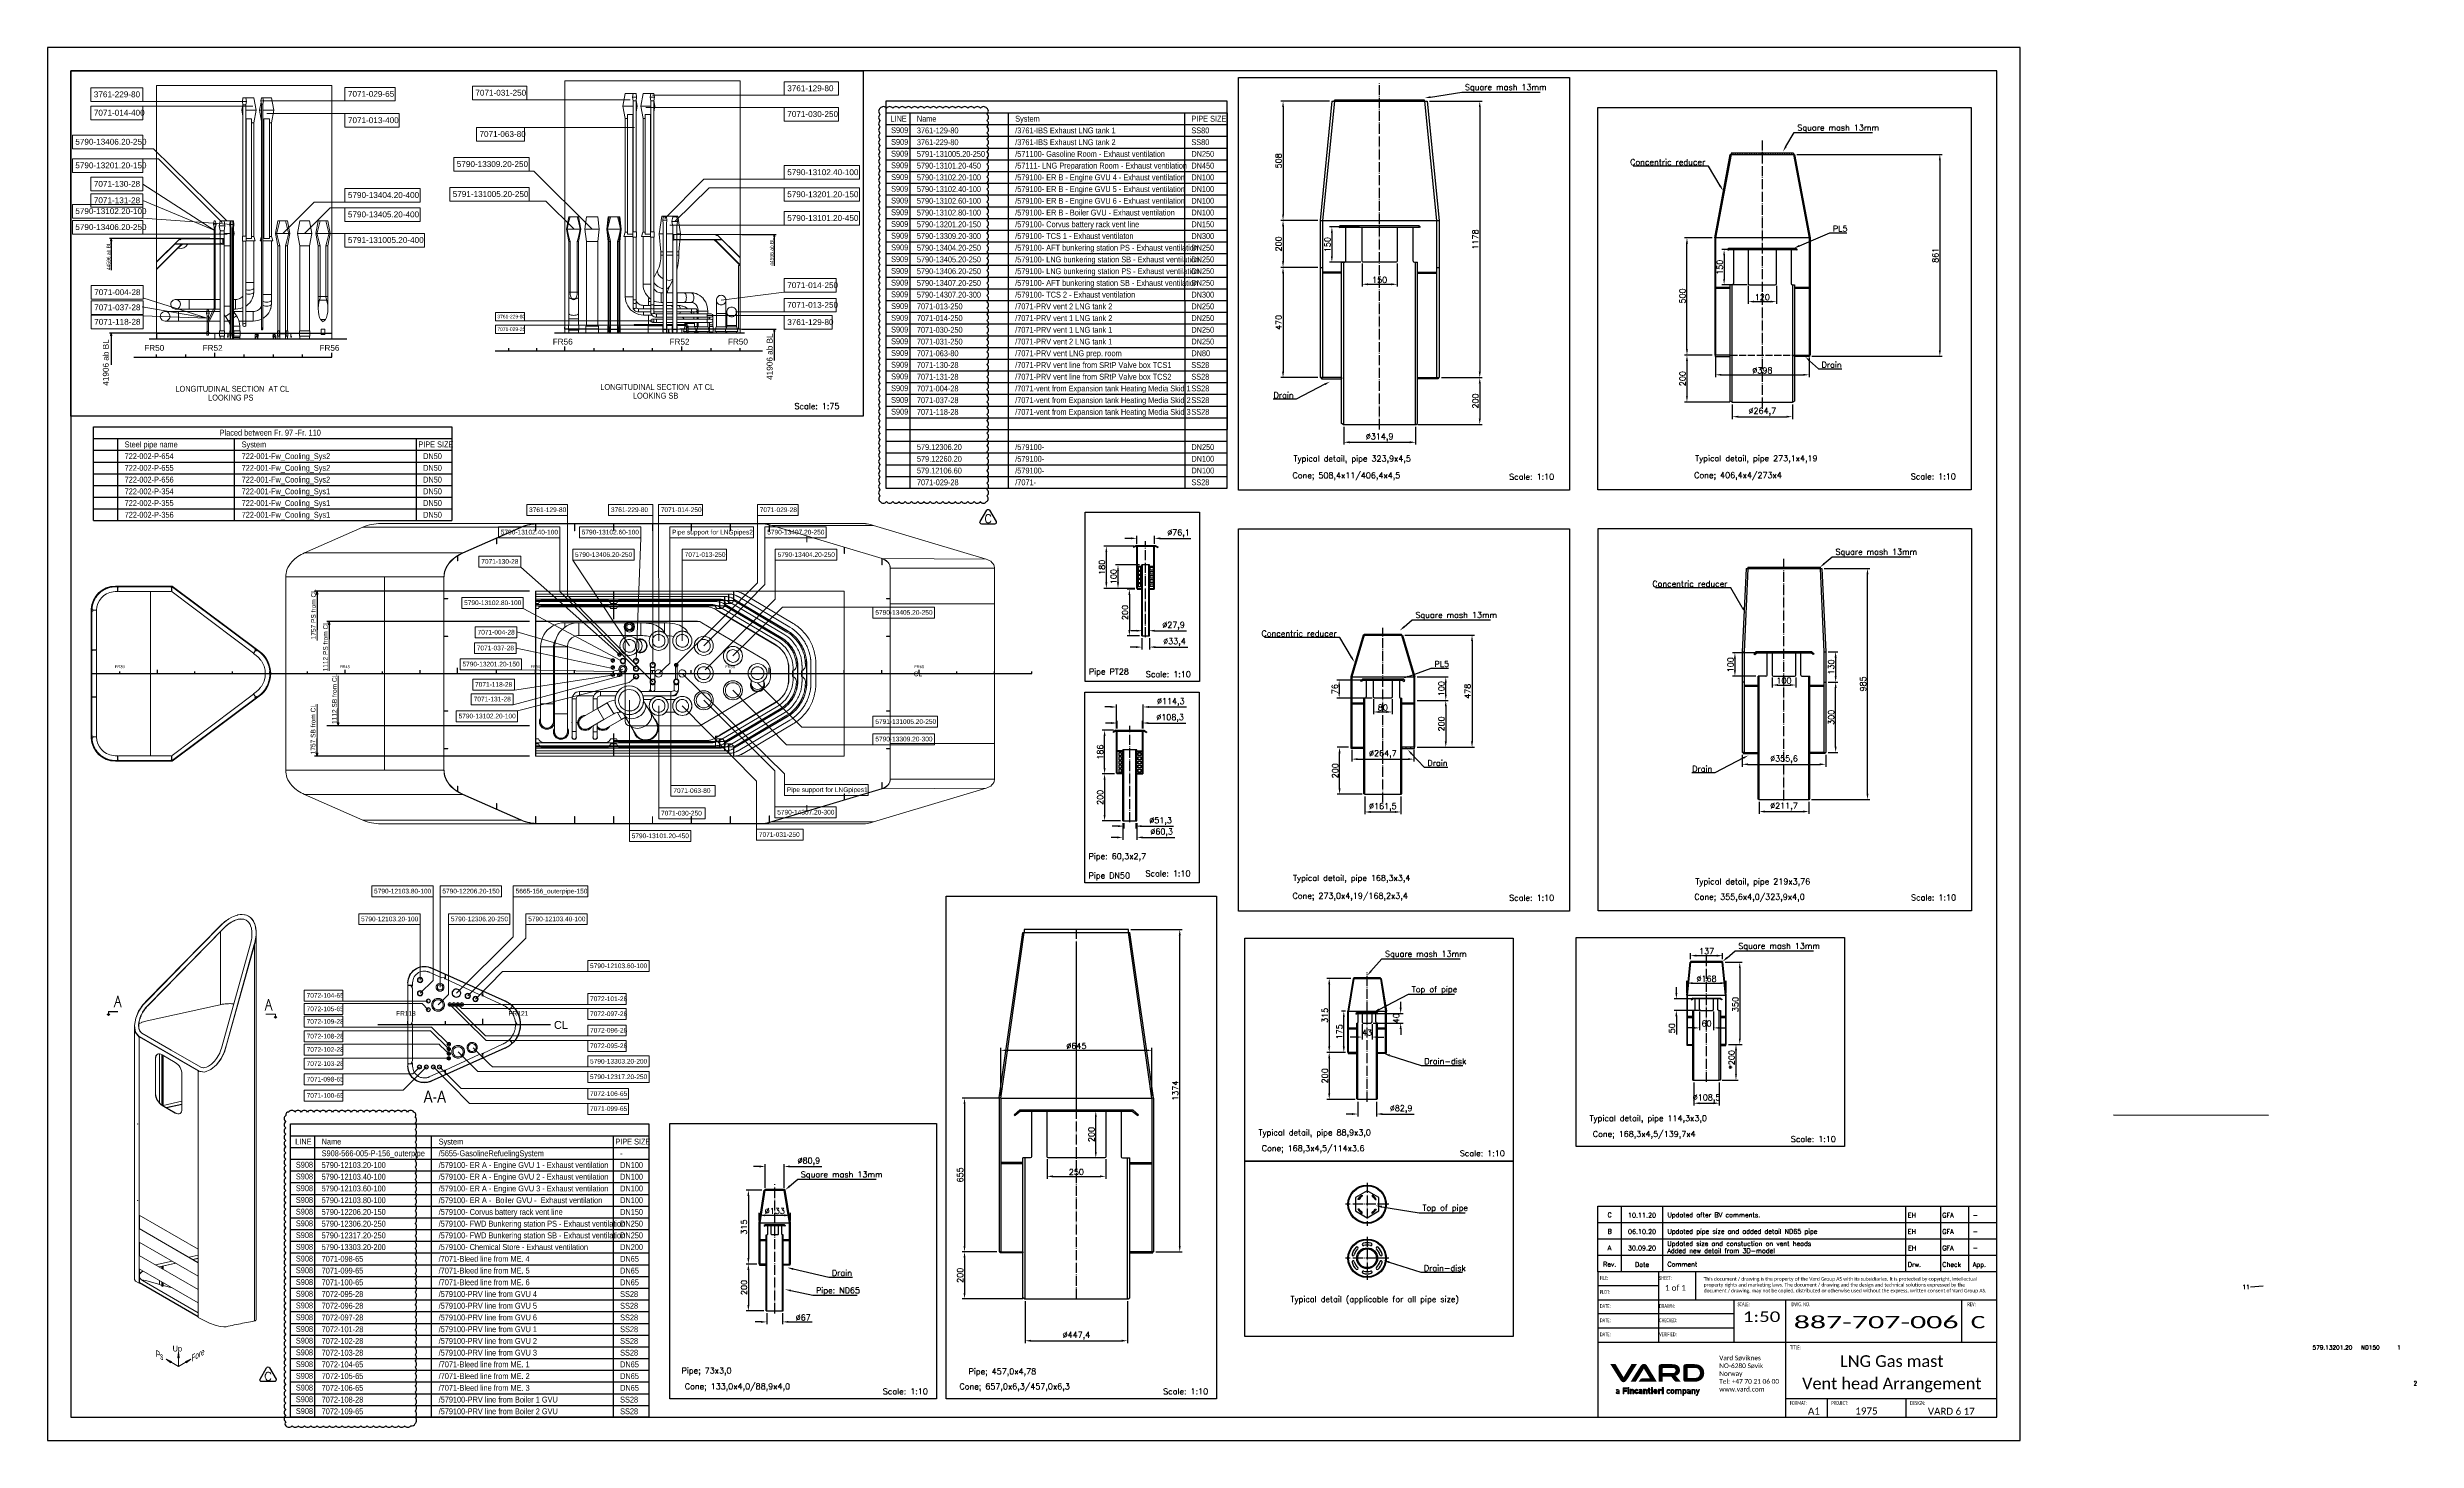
# Model space of a CAD drawing. Header units: millimetres. Extents: x 0 to 50500, y 0 to 29700.
import ezdxf
from ezdxf import colors
from ezdxf.entities.mleader import LeaderData, LeaderLine
from ezdxf.enums import TextEntityAlignment as Align
from ezdxf.math import Vec2, Vec3

# ---------------------------------------------------------------- set-up
doc = ezdxf.new("R2010")
doc.units = ezdxf.units.MM
doc.header["$LTSCALE"] = 50
for name, pattern in [('AVEVADASHEDDOTTEDWIDE', [34, 24, -5, 0, -5]), ('AVEVASHORTDASHED', [5, 3.75, -1.25]), ('AVEVASOLID', [7.5, 7.5]), ('AVEVASOLIDWIDE', [7.5, 7.5]), ('CEW018', [5.48, 4.3, -0.54, 0.1, -0.54]), ('DAW025', [3.75, 3, -0.75])]:
    doc.linetypes.add(name, pattern=pattern)
for name, color, linetype in [('#Rev_B', 6, 'Continuous'), ('$Rev.C', 7, 'Continuous'), ('000-BT5', 7, 'Continuous'), ('100-CE1', 1, 'CEW018'), ('100-DM1', 1, 'Continuous'), ('100-TX1', 1, 'Continuous'), ('100-TX3', 3, 'Continuous'), ('200-CO2', 2, 'Continuous'), ('200-CO3', 3, 'Continuous'), ('200-CO4', 4, 'Continuous'), ('200-DA2', 2, 'DAW025'), ('DEF', 7, 'Continuous'), ('FLANGE', 7, 'Continuous'), ('HOLE1', 7, 'Continuous'), ('MEASURE', 7, 'Continuous'), ('NOTCH', 7, 'Continuous'), ('PIPE', 7, 'Continuous'), ('PLATE1', 7, 'Continuous'), ('PROFILE', 7, 'Continuous'), ('SEAM1', 7, 'Continuous'), ('STIFFNER', 7, 'Continuous'), ('STRUCTURE', 7, 'Continuous'), ('SYMB1', 7, 'Continuous'), ('TEXT1', 7, 'Continuous'), ('TITTELFELT', 4, 'Continuous'), ('TITTELTEXT', 1, 'Continuous'), ('VARD a Fincantieri company rgb', 7, 'Continuous'), ('VARDLOGO', 1, 'Continuous'), ('WATER_TIGHT', 7, 'Continuous')]:
    doc.layers.add(name, color=color, linetype=linetype)
doc.styles.add('ARIEL', font='ARIALN.TTF', dxfattribs={"width": 1.36, "height": 3})
doc.styles.add('AvevaTextStyle2', font='Arial Narrow')
doc.styles.add('CALIBRI', font='calibri.ttf')
doc.styles.add('ROMANS', font='romans.shx')
doc.styles.get("Standard").update_dxf_attribs({"font": 'calibri.ttf'})
doc.dimstyles.new('ISO-25', dxfattribs={"dimtxt": 2.5, "dimasz": 2.5, "dimexe": 0.18, "dimexo": 0.625, "dimgap": 0.09, "dimtad": 1, "dimtih": 1, "dimtoh": 1, "dimdec": 4, "dimzin": 0, "dimdsep": 46, "dimtxsty": 'Standard', "dimcen": 0.09, "dimdle": 0.38, "dimadec": 0, "dimazin": 0, "dimtfac": 1, "dimtdec": 4, "dimtofl": 0, "dimtmove": 0, "dimatfit": 3, "dimfxl": 1, "dimtolj": 1, "dimtzin": 0, "dimarcsym": 0})
doc.dimstyles.new('VARD', dxfattribs={"dimtxt": 2.5, "dimasz": 2.5, "dimexe": 1, "dimexo": 1, "dimtad": 1, "dimdec": 0, "dimtxsty": 'ROMANS', "dimcen": 0, "dimclrd": 1, "dimclre": 1, "dimclrt": 2, "dimadec": 0, "dimazin": 0, "dimtfac": 1, "dimtdec": 0, "dimtofl": 0, "dimtmove": 0, "dimatfit": 0, "dimfxl": 1, "dimarcsym": 0})

# ---------------------------------------------------------------- blocks, each defined once
blk = doc.blocks.new('VARD A1L')
at = {"color": 1}
blk.add_lwpolyline([(0, 0), (841, 0), (841, 594), (0, 594)], close=True, dxfattribs=at)
blk.add_lwpolyline([(10, 584), (10, 10), (831, 10), (831, 584)], close=True)
blk = doc.blocks.new('A$C02C840EB')
at = {"layer": 'TITTELTEXT', "insert": (3.5, -2.3), "char_height": 1.5, "width": 136.107, "attachment_point": 1, "style": 'CALIBRI'}
blk.add_mtext('This document / drawing is the property of the Vard Group AS with its subsidiaries. It is protected by copyright, intellectual\\Pproperty rights and marketing laws. The document / drawing and the design and technical solutions expressed by the \\Pdocument / drawing, may not be copied, distributed or otherwise used without the express, written consent of Vard Group AS.', dxfattribs=at)
blk = doc.blocks.new('VARD SOVIKNES TITLE BLOCK')
at = {"layer": 'VARD a Fincantieri company rgb'}
h = blk.add_hatch(color=250, dxfattribs=at)
h.dxf.hatch_style = 2
edge = h.paths.add_edge_path()
edge.add_spline(control_points=[(-161.1, 10), (-161.1, 10), (-161.1, 10.2), (-161.1, 10.2), (-161.2, 10.1), (-161.4, 10), (-161.6, 10), (-161.8, 10), (-162, 10.1), (-162.1, 10.2), (-162.2, 10.3), (-162.2, 10.4), (-162.2, 10.5), (-162.2, 10.8), (-162, 11), (-161.6, 11), (-161.6, 11), (-161.1, 11), (-161.1, 11), (-161.1, 11), (-161.1, 11.2), (-161.1, 11.2), (-161.1, 11.4), (-161.2, 11.6), (-161.5, 11.6), (-161.8, 11.6), (-161.9, 11.5), (-162, 11.4), (-162, 11.4), (-162.2, 11.5), (-162.2, 11.5), (-162, 11.7), (-161.8, 11.8), (-161.5, 11.8), (-161.1, 11.8), (-160.9, 11.6), (-160.9, 11.2), (-160.9, 11.2), (-160.9, 10), (-160.9, 10), (-160.9, 10), (-161.1, 10), (-161.1, 10)], knot_values=[0, 0, 0, 0, 1, 1, 1, 2, 2, 2, 3, 3, 3, 4, 4, 4, 5, 5, 5, 6, 6, 6, 7, 7, 7, 8, 8, 8, 9, 9, 9, 10, 10, 10, 11, 11, 11, 12, 12, 12, 13, 13, 13, 14, 14, 14, 14], degree=3, periodic=0)
edge = h.paths.add_edge_path()
edge.add_spline(control_points=[(-161.1, 10.8), (-161.1, 10.8), (-161.6, 10.8), (-161.6, 10.8), (-161.9, 10.8), (-162, 10.7), (-162, 10.5), (-162, 10.3), (-161.9, 10.2), (-161.6, 10.2), (-161.4, 10.2), (-161.3, 10.2), (-161.2, 10.3), (-161.1, 10.4), (-161.1, 10.5), (-161.1, 10.6), (-161.1, 10.6), (-161.1, 10.8), (-161.1, 10.8)], knot_values=[0, 0, 0, 0, 1, 1, 1, 2, 2, 2, 3, 3, 3, 4, 4, 4, 5, 5, 5, 6, 6, 6, 6], degree=3, periodic=0)
h = blk.add_hatch(color=250, dxfattribs=at)
h.dxf.hatch_style = 2
h.paths.add_polyline_path([(-158.9, 12.1), (-158.9, 11.5), (-157.9, 11.5), (-157.9, 11), (-158.9, 11), (-158.9, 10), (-159.3, 10), (-159.3, 12.5), (-157.7, 12.5), (-157.7, 12.1)])
h = blk.add_hatch(color=250, dxfattribs=at)
h.dxf.hatch_style = 2
h.paths.add_polyline_path([(-157.3, 12.2), (-157.3, 12.6), (-156.8, 12.6), (-156.8, 12.2)])
h.paths.add_polyline_path([(-157.3, 10), (-157.3, 11.9), (-156.8, 11.9), (-156.8, 10)])
h = blk.add_hatch(color=250, dxfattribs=at)
h.dxf.hatch_style = 2
edge = h.paths.add_edge_path()
edge.add_spline(control_points=[(-155.2, 10), (-155.2, 10), (-155.2, 11.1), (-155.2, 11.1), (-155.2, 11.4), (-155.3, 11.5), (-155.5, 11.5), (-155.6, 11.5), (-155.8, 11.4), (-155.8, 11.1), (-155.8, 11.1), (-155.8, 10), (-155.8, 10), (-155.8, 10), (-156.3, 10), (-156.3, 10), (-156.3, 10), (-156.3, 11.9), (-156.3, 11.9), (-156.3, 11.9), (-155.8, 11.9), (-155.8, 11.9), (-155.8, 11.9), (-155.8, 11.7), (-155.8, 11.7), (-155.7, 11.8), (-155.5, 11.9), (-155.3, 11.9), (-155.2, 11.9), (-155, 11.8), (-154.9, 11.7), (-154.8, 11.6), (-154.7, 11.4), (-154.7, 11.2), (-154.7, 11.2), (-154.7, 10), (-154.7, 10), (-154.7, 10), (-155.2, 10), (-155.2, 10)], knot_values=[0, 0, 0, 0, 1, 1, 1, 2, 2, 2, 3, 3, 3, 4, 4, 4, 5, 5, 5, 6, 6, 6, 7, 7, 7, 8, 8, 8, 9, 9, 9, 10, 10, 10, 11, 11, 11, 12, 12, 12, 13, 13, 13, 13], degree=3, periodic=0)
h = blk.add_hatch(color=250, dxfattribs=at)
h.dxf.hatch_style = 2
edge = h.paths.add_edge_path()
edge.add_spline(control_points=[(-153.5, 10), (-153.8, 10), (-154.3, 10.2), (-154.3, 10.9), (-154.3, 11.7), (-153.8, 11.9), (-153.5, 11.9), (-153.2, 11.9), (-153, 11.8), (-152.9, 11.6), (-152.9, 11.6), (-153.2, 11.3), (-153.2, 11.3), (-153.3, 11.4), (-153.3, 11.5), (-153.5, 11.5), (-153.6, 11.5), (-153.7, 11.4), (-153.7, 11.4), (-153.8, 11.3), (-153.8, 11.1), (-153.8, 10.9), (-153.8, 10.8), (-153.8, 10.6), (-153.7, 10.5), (-153.7, 10.5), (-153.6, 10.4), (-153.5, 10.4), (-153.3, 10.4), (-153.3, 10.5), (-153.2, 10.6), (-153.2, 10.6), (-152.9, 10.3), (-152.9, 10.3), (-153, 10.1), (-153.2, 10), (-153.5, 10)], knot_values=[0, 0, 0, 0, 1, 1, 1, 2, 2, 2, 3, 3, 3, 4, 4, 4, 5, 5, 5, 6, 6, 6, 7, 7, 7, 8, 8, 8, 9, 9, 9, 10, 10, 10, 11, 11, 11, 12, 12, 12, 12], degree=3, periodic=0)
h = blk.add_hatch(color=250, dxfattribs=at)
h.dxf.hatch_style = 2
edge = h.paths.add_edge_path()
edge.add_spline(control_points=[(-151.5, 10), (-151.5, 10), (-151.5, 10.2), (-151.5, 10.2), (-151.7, 10.1), (-151.8, 10), (-152, 10), (-152.2, 10), (-152.3, 10.1), (-152.5, 10.2), (-152.6, 10.3), (-152.6, 10.4), (-152.6, 10.6), (-152.6, 10.9), (-152.4, 11.1), (-152, 11.1), (-152, 11.1), (-151.5, 11.1), (-151.5, 11.1), (-151.5, 11.1), (-151.5, 11.2), (-151.5, 11.2), (-151.5, 11.4), (-151.6, 11.5), (-151.9, 11.5), (-152.1, 11.5), (-152.1, 11.5), (-152.2, 11.3), (-152.2, 11.3), (-152.5, 11.6), (-152.5, 11.6), (-152.4, 11.8), (-152.2, 11.9), (-151.9, 11.9), (-151.4, 11.9), (-151.1, 11.7), (-151.1, 11.2), (-151.1, 11.2), (-151.1, 10), (-151.1, 10), (-151.1, 10), (-151.5, 10), (-151.5, 10)], knot_values=[0, 0, 0, 0, 1, 1, 1, 2, 2, 2, 3, 3, 3, 4, 4, 4, 5, 5, 5, 6, 6, 6, 7, 7, 7, 8, 8, 8, 9, 9, 9, 10, 10, 10, 11, 11, 11, 12, 12, 12, 13, 13, 13, 14, 14, 14, 14], degree=3, periodic=0)
edge = h.paths.add_edge_path()
edge.add_spline(control_points=[(-151.5, 10.8), (-151.5, 10.8), (-151.9, 10.8), (-151.9, 10.8), (-152.1, 10.8), (-152.2, 10.7), (-152.2, 10.6), (-152.2, 10.5), (-152.1, 10.4), (-151.9, 10.4), (-151.8, 10.4), (-151.7, 10.4), (-151.6, 10.5), (-151.6, 10.5), (-151.5, 10.6), (-151.5, 10.7), (-151.5, 10.7), (-151.5, 10.8), (-151.5, 10.8)], knot_values=[0, 0, 0, 0, 1, 1, 1, 2, 2, 2, 3, 3, 3, 4, 4, 4, 5, 5, 5, 6, 6, 6, 6], degree=3, periodic=0)
h = blk.add_hatch(color=250, dxfattribs=at)
h.dxf.hatch_style = 2
edge = h.paths.add_edge_path()
edge.add_spline(control_points=[(-149.5, 10), (-149.5, 10), (-149.5, 11.1), (-149.5, 11.1), (-149.5, 11.4), (-149.6, 11.5), (-149.8, 11.5), (-149.9, 11.5), (-150.1, 11.4), (-150.1, 11.1), (-150.1, 11.1), (-150.1, 10), (-150.1, 10), (-150.1, 10), (-150.6, 10), (-150.6, 10), (-150.6, 10), (-150.6, 11.9), (-150.6, 11.9), (-150.6, 11.9), (-150.1, 11.9), (-150.1, 11.9), (-150.1, 11.9), (-150.1, 11.7), (-150.1, 11.7), (-150, 11.8), (-149.8, 11.9), (-149.7, 11.9), (-149.5, 11.9), (-149.3, 11.8), (-149.2, 11.7), (-149.1, 11.6), (-149, 11.4), (-149, 11.2), (-149, 11.2), (-149, 10), (-149, 10), (-149, 10), (-149.5, 10), (-149.5, 10)], knot_values=[0, 0, 0, 0, 1, 1, 1, 2, 2, 2, 3, 3, 3, 4, 4, 4, 5, 5, 5, 6, 6, 6, 7, 7, 7, 8, 8, 8, 9, 9, 9, 10, 10, 10, 11, 11, 11, 12, 12, 12, 13, 13, 13, 13], degree=3, periodic=0)
h = blk.add_hatch(color=250, dxfattribs=at)
h.dxf.hatch_style = 2
edge = h.paths.add_edge_path()
edge.add_spline(control_points=[(-147.9, 10), (-148.3, 10), (-148.5, 10.3), (-148.5, 10.6), (-148.5, 10.6), (-148.5, 11.5), (-148.5, 11.5), (-148.5, 11.5), (-148.7, 11.5), (-148.7, 11.5), (-148.7, 11.5), (-148.7, 11.8), (-148.7, 11.8), (-148.7, 11.8), (-148.5, 11.8), (-148.5, 11.8), (-148.5, 11.8), (-148.5, 12.4), (-148.5, 12.4), (-148.5, 12.4), (-148, 12.4), (-148, 12.4), (-148, 12.4), (-148, 11.8), (-148, 11.8), (-148, 11.8), (-147.7, 11.8), (-147.7, 11.8), (-147.7, 11.8), (-147.7, 11.5), (-147.7, 11.5), (-147.7, 11.5), (-148, 11.5), (-148, 11.5), (-148, 11.5), (-148, 10.6), (-148, 10.6), (-148, 10.5), (-147.9, 10.4), (-147.8, 10.4), (-147.8, 10.4), (-147.7, 10.4), (-147.7, 10.4), (-147.7, 10.4), (-147.7, 10), (-147.7, 10), (-147.7, 10), (-147.9, 10), (-147.9, 10)], knot_values=[0, 0, 0, 0, 1, 1, 1, 2, 2, 2, 3, 3, 3, 4, 4, 4, 5, 5, 5, 6, 6, 6, 7, 7, 7, 8, 8, 8, 9, 9, 9, 10, 10, 10, 11, 11, 11, 12, 12, 12, 13, 13, 13, 14, 14, 14, 15, 15, 15, 16, 16, 16, 16], degree=3, periodic=0)
h = blk.add_hatch(color=250, dxfattribs=at)
h.dxf.hatch_style = 2
h.paths.add_polyline_path([(-147.2, 12.2), (-147.2, 12.6), (-146.8, 12.6), (-146.8, 12.2)])
h.paths.add_polyline_path([(-147.2, 10), (-147.2, 11.9), (-146.8, 11.9), (-146.8, 10)])
h = blk.add_hatch(color=250, dxfattribs=at)
h.dxf.hatch_style = 2
edge = h.paths.add_edge_path()
edge.add_spline(control_points=[(-145.9, 10.8), (-145.9, 10.6), (-145.7, 10.4), (-145.5, 10.4), (-145.3, 10.4), (-145.2, 10.5), (-145, 10.6), (-145, 10.6), (-144.8, 10.3), (-144.8, 10.3), (-144.9, 10.1), (-145.1, 10), (-145.5, 10), (-145.9, 10), (-146.3, 10.2), (-146.3, 10.9), (-146.3, 11.5), (-146, 11.9), (-145.5, 11.9), (-145, 11.9), (-144.7, 11.5), (-144.7, 11), (-144.7, 11), (-144.7, 10.8), (-144.7, 10.8), (-144.7, 10.8), (-145.9, 10.8), (-145.9, 10.8)], knot_values=[0, 0, 0, 0, 1, 1, 1, 2, 2, 2, 3, 3, 3, 4, 4, 4, 5, 5, 5, 6, 6, 6, 7, 7, 7, 8, 8, 8, 9, 9, 9, 9], degree=3, periodic=0)
edge = h.paths.add_edge_path()
edge.add_spline(control_points=[(-145.2, 11.3), (-145.2, 11.4), (-145.3, 11.5), (-145.5, 11.5), (-145.7, 11.5), (-145.8, 11.4), (-145.8, 11.3), (-145.8, 11.2), (-145.9, 11.2), (-145.9, 11.1), (-145.9, 11.1), (-145.2, 11.1), (-145.2, 11.1), (-145.2, 11.2), (-145.2, 11.2), (-145.2, 11.3)], knot_values=[0, 0, 0, 0, 1, 1, 1, 2, 2, 2, 3, 3, 3, 4, 4, 4, 5, 5, 5, 5], degree=3, periodic=0)
h = blk.add_hatch(color=250, dxfattribs=at)
h.dxf.hatch_style = 2
edge = h.paths.add_edge_path()
edge.add_spline(control_points=[(-143.2, 11.4), (-143.3, 11.4), (-143.4, 11.5), (-143.5, 11.5), (-143.6, 11.5), (-143.8, 11.4), (-143.8, 11.1), (-143.8, 11.1), (-143.8, 10), (-143.8, 10), (-143.8, 10), (-144.2, 10), (-144.2, 10), (-144.2, 10), (-144.2, 11.9), (-144.2, 11.9), (-144.2, 11.9), (-143.8, 11.9), (-143.8, 11.9), (-143.8, 11.9), (-143.8, 11.7), (-143.8, 11.7), (-143.7, 11.8), (-143.5, 11.9), (-143.3, 11.9), (-143.2, 11.9), (-143, 11.8), (-142.9, 11.7), (-142.9, 11.7), (-143.2, 11.4), (-143.2, 11.4)], knot_values=[0, 0, 0, 0, 1, 1, 1, 2, 2, 2, 3, 3, 3, 4, 4, 4, 5, 5, 5, 6, 6, 6, 7, 7, 7, 8, 8, 8, 9, 9, 9, 10, 10, 10, 10], degree=3, periodic=0)
h = blk.add_hatch(color=250, dxfattribs=at)
h.dxf.hatch_style = 2
h.paths.add_polyline_path([(-142.6, 12.2), (-142.6, 12.6), (-142.1, 12.6), (-142.1, 12.2)])
h.paths.add_polyline_path([(-142.6, 10), (-142.6, 11.9), (-142.1, 11.9), (-142.1, 10)])
h = blk.add_hatch(color=250, dxfattribs=at)
h.dxf.hatch_style = 2
edge = h.paths.add_edge_path()
edge.add_spline(control_points=[(-139.9, 10), (-140.4, 10), (-140.7, 10.3), (-140.7, 10.9), (-140.7, 11.5), (-140.4, 11.8), (-139.9, 11.8), (-139.7, 11.8), (-139.6, 11.7), (-139.4, 11.5), (-139.4, 11.5), (-139.5, 11.4), (-139.5, 11.4), (-139.7, 11.5), (-139.8, 11.6), (-139.9, 11.6), (-140.1, 11.6), (-140.3, 11.5), (-140.4, 11.4), (-140.4, 11.2), (-140.5, 11.1), (-140.5, 10.9), (-140.5, 10.7), (-140.4, 10.5), (-140.4, 10.4), (-140.3, 10.3), (-140.1, 10.2), (-139.9, 10.2), (-139.8, 10.2), (-139.7, 10.3), (-139.5, 10.4), (-139.5, 10.4), (-139.4, 10.3), (-139.4, 10.3), (-139.6, 10.1), (-139.7, 10), (-139.9, 10)], knot_values=[0, 0, 0, 0, 1, 1, 1, 2, 2, 2, 3, 3, 3, 4, 4, 4, 5, 5, 5, 6, 6, 6, 7, 7, 7, 8, 8, 8, 9, 9, 9, 10, 10, 10, 11, 11, 11, 12, 12, 12, 12], degree=3, periodic=0)
h = blk.add_hatch(color=250, dxfattribs=at)
h.dxf.hatch_style = 2
edge = h.paths.add_edge_path()
edge.add_spline(control_points=[(-137.7, 10.2), (-137.9, 10.1), (-138, 10), (-138.2, 10), (-138.5, 10), (-138.6, 10.1), (-138.7, 10.2), (-138.9, 10.4), (-138.9, 10.6), (-138.9, 10.9), (-138.9, 11.2), (-138.9, 11.4), (-138.7, 11.6), (-138.6, 11.7), (-138.5, 11.8), (-138.2, 11.8), (-138, 11.8), (-137.9, 11.7), (-137.7, 11.6), (-137.6, 11.4), (-137.5, 11.2), (-137.5, 10.9), (-137.5, 10.6), (-137.6, 10.4), (-137.7, 10.2)], knot_values=[0, 0, 0, 0, 1, 1, 1, 2, 2, 2, 3, 3, 3, 4, 4, 4, 5, 5, 5, 6, 6, 6, 7, 7, 7, 8, 8, 8, 8], degree=3, periodic=0)
edge = h.paths.add_edge_path()
edge.add_spline(control_points=[(-137.9, 11.4), (-138, 11.5), (-138.1, 11.6), (-138.2, 11.6), (-138.4, 11.6), (-138.5, 11.5), (-138.6, 11.4), (-138.7, 11.3), (-138.7, 11.1), (-138.7, 10.9), (-138.7, 10.7), (-138.7, 10.5), (-138.6, 10.4), (-138.5, 10.3), (-138.4, 10.2), (-138.2, 10.2), (-138.1, 10.2), (-138, 10.3), (-137.9, 10.4), (-137.8, 10.5), (-137.8, 10.7), (-137.8, 10.9), (-137.8, 11.1), (-137.8, 11.3), (-137.9, 11.4)], knot_values=[0, 0, 0, 0, 1, 1, 1, 2, 2, 2, 3, 3, 3, 4, 4, 4, 5, 5, 5, 6, 6, 6, 7, 7, 7, 8, 8, 8, 8], degree=3, periodic=0)
h = blk.add_hatch(color=250, dxfattribs=at)
h.dxf.hatch_style = 2
edge = h.paths.add_edge_path()
edge.add_spline(control_points=[(-134.7, 10), (-134.7, 10), (-134.7, 11.1), (-134.7, 11.1), (-134.7, 11.4), (-134.9, 11.6), (-135.1, 11.6), (-135.4, 11.6), (-135.6, 11.4), (-135.6, 11.1), (-135.6, 11.1), (-135.6, 10), (-135.6, 10), (-135.6, 10), (-135.8, 10), (-135.8, 10), (-135.8, 10), (-135.8, 11.1), (-135.8, 11.1), (-135.8, 11.4), (-136, 11.6), (-136.3, 11.6), (-136.5, 11.6), (-136.7, 11.4), (-136.7, 11.1), (-136.7, 11.1), (-136.7, 10), (-136.7, 10), (-136.7, 10), (-136.9, 10), (-136.9, 10), (-136.9, 10), (-136.9, 11.8), (-136.9, 11.8), (-136.9, 11.8), (-136.7, 11.8), (-136.7, 11.8), (-136.7, 11.8), (-136.7, 11.6), (-136.7, 11.6), (-136.6, 11.7), (-136.4, 11.8), (-136.2, 11.8), (-136, 11.8), (-135.8, 11.7), (-135.7, 11.5), (-135.5, 11.7), (-135.3, 11.8), (-135.1, 11.8), (-134.9, 11.8), (-134.8, 11.7), (-134.7, 11.6), (-134.5, 11.5), (-134.5, 11.3), (-134.5, 11.1), (-134.5, 11.1), (-134.5, 10), (-134.5, 10), (-134.5, 10), (-134.7, 10), (-134.7, 10)], knot_values=[0, 0, 0, 0, 1, 1, 1, 2, 2, 2, 3, 3, 3, 4, 4, 4, 5, 5, 5, 6, 6, 6, 7, 7, 7, 8, 8, 8, 9, 9, 9, 10, 10, 10, 11, 11, 11, 12, 12, 12, 13, 13, 13, 14, 14, 14, 15, 15, 15, 16, 16, 16, 17, 17, 17, 18, 18, 18, 19, 19, 19, 20, 20, 20, 20], degree=3, periodic=0)
h = blk.add_hatch(color=250, dxfattribs=at)
h.dxf.hatch_style = 2
edge = h.paths.add_edge_path()
edge.add_spline(control_points=[(-132.6, 10.2), (-132.7, 10.1), (-132.9, 10), (-133.1, 10), (-133.3, 10), (-133.4, 10.1), (-133.6, 10.2), (-133.6, 10.2), (-133.6, 9.3), (-133.6, 9.3), (-133.6, 9.3), (-133.8, 9.3), (-133.8, 9.3), (-133.8, 9.3), (-133.8, 11.8), (-133.8, 11.8), (-133.8, 11.8), (-133.6, 11.8), (-133.6, 11.8), (-133.6, 11.8), (-133.6, 11.6), (-133.6, 11.6), (-133.4, 11.7), (-133.3, 11.8), (-133.1, 11.8), (-132.9, 11.8), (-132.7, 11.7), (-132.6, 11.6), (-132.5, 11.5), (-132.4, 11.2), (-132.4, 10.9), (-132.4, 10.6), (-132.5, 10.3), (-132.6, 10.2)], knot_values=[0, 0, 0, 0, 1, 1, 1, 2, 2, 2, 3, 3, 3, 4, 4, 4, 5, 5, 5, 6, 6, 6, 7, 7, 7, 8, 8, 8, 9, 9, 9, 10, 10, 10, 11, 11, 11, 11], degree=3, periodic=0)
edge = h.paths.add_edge_path()
edge.add_spline(control_points=[(-133.1, 11.6), (-133.5, 11.6), (-133.6, 11.2), (-133.6, 10.9), (-133.6, 10.6), (-133.5, 10.2), (-133.1, 10.2), (-132.7, 10.2), (-132.7, 10.6), (-132.7, 10.9), (-132.7, 11.2), (-132.7, 11.6), (-133.1, 11.6)], knot_values=[0, 0, 0, 0, 1, 1, 1, 2, 2, 2, 3, 3, 3, 4, 4, 4, 4], degree=3, periodic=0)
h = blk.add_hatch(color=250, dxfattribs=at)
h.dxf.hatch_style = 2
edge = h.paths.add_edge_path()
edge.add_spline(control_points=[(-130.9, 10), (-130.9, 10), (-130.9, 10.2), (-130.9, 10.2), (-131, 10.1), (-131.1, 10), (-131.4, 10), (-131.6, 10), (-131.7, 10.1), (-131.9, 10.2), (-131.9, 10.3), (-132, 10.4), (-132, 10.5), (-132, 10.8), (-131.8, 11), (-131.4, 11), (-131.4, 11), (-130.9, 11), (-130.9, 11), (-130.9, 11), (-130.9, 11.2), (-130.9, 11.2), (-130.9, 11.4), (-131, 11.6), (-131.3, 11.6), (-131.5, 11.6), (-131.6, 11.5), (-131.7, 11.4), (-131.7, 11.4), (-131.9, 11.5), (-131.9, 11.5), (-131.8, 11.7), (-131.6, 11.8), (-131.3, 11.8), (-130.8, 11.8), (-130.6, 11.6), (-130.6, 11.2), (-130.6, 11.2), (-130.6, 10), (-130.6, 10), (-130.6, 10), (-130.9, 10), (-130.9, 10)], knot_values=[0, 0, 0, 0, 1, 1, 1, 2, 2, 2, 3, 3, 3, 4, 4, 4, 5, 5, 5, 6, 6, 6, 7, 7, 7, 8, 8, 8, 9, 9, 9, 10, 10, 10, 11, 11, 11, 12, 12, 12, 13, 13, 13, 14, 14, 14, 14], degree=3, periodic=0)
edge = h.paths.add_edge_path()
edge.add_spline(control_points=[(-130.9, 10.8), (-130.9, 10.8), (-131.4, 10.8), (-131.4, 10.8), (-131.6, 10.8), (-131.7, 10.7), (-131.7, 10.5), (-131.7, 10.3), (-131.6, 10.2), (-131.3, 10.2), (-131.2, 10.2), (-131.1, 10.2), (-131, 10.3), (-130.9, 10.4), (-130.9, 10.5), (-130.9, 10.6), (-130.9, 10.6), (-130.9, 10.8), (-130.9, 10.8)], knot_values=[0, 0, 0, 0, 1, 1, 1, 2, 2, 2, 3, 3, 3, 4, 4, 4, 5, 5, 5, 6, 6, 6, 6], degree=3, periodic=0)
h = blk.add_hatch(color=250, dxfattribs=at)
h.dxf.hatch_style = 2
edge = h.paths.add_edge_path()
edge.add_spline(control_points=[(-128.8, 10), (-128.8, 10), (-128.8, 11.1), (-128.8, 11.1), (-128.8, 11.4), (-129, 11.6), (-129.3, 11.6), (-129.5, 11.6), (-129.7, 11.4), (-129.7, 11.1), (-129.7, 11.1), (-129.7, 10), (-129.7, 10), (-129.7, 10), (-130, 10), (-130, 10), (-130, 10), (-130, 11.8), (-130, 11.8), (-130, 11.8), (-129.7, 11.8), (-129.7, 11.8), (-129.7, 11.8), (-129.7, 11.6), (-129.7, 11.6), (-129.6, 11.7), (-129.4, 11.8), (-129.2, 11.8), (-129, 11.8), (-128.9, 11.7), (-128.8, 11.6), (-128.6, 11.5), (-128.6, 11.3), (-128.6, 11.1), (-128.6, 11.1), (-128.6, 10), (-128.6, 10), (-128.6, 10), (-128.8, 10), (-128.8, 10)], knot_values=[0, 0, 0, 0, 1, 1, 1, 2, 2, 2, 3, 3, 3, 4, 4, 4, 5, 5, 5, 6, 6, 6, 7, 7, 7, 8, 8, 8, 9, 9, 9, 10, 10, 10, 11, 11, 11, 12, 12, 12, 13, 13, 13, 13], degree=3, periodic=0)
h = blk.add_hatch(color=250, dxfattribs=at)
h.dxf.hatch_style = 2
edge = h.paths.add_edge_path()
edge.add_spline(control_points=[(-127.5, 9.6), (-127.5, 9.5), (-127.6, 9.5), (-127.6, 9.4), (-127.7, 9.3), (-127.8, 9.3), (-128, 9.3), (-128, 9.3), (-128.1, 9.3), (-128.1, 9.3), (-128.1, 9.3), (-128.1, 9.5), (-128.1, 9.5), (-128.1, 9.5), (-128, 9.5), (-128, 9.5), (-127.8, 9.5), (-127.8, 9.6), (-127.7, 9.7), (-127.7, 9.7), (-127.6, 10.1), (-127.6, 10.1), (-127.6, 10.1), (-128.2, 11.8), (-128.2, 11.8), (-128.2, 11.8), (-127.9, 11.8), (-127.9, 11.8), (-127.9, 11.8), (-127.5, 10.4), (-127.5, 10.4), (-127.5, 10.4), (-127, 11.8), (-127, 11.8), (-127, 11.8), (-126.7, 11.8), (-126.7, 11.8), (-126.7, 11.8), (-127.5, 9.6), (-127.5, 9.6)], knot_values=[0, 0, 0, 0, 1, 1, 1, 2, 2, 2, 3, 3, 3, 4, 4, 4, 5, 5, 5, 6, 6, 6, 7, 7, 7, 8, 8, 8, 9, 9, 9, 10, 10, 10, 11, 11, 11, 12, 12, 12, 13, 13, 13, 13], degree=3, periodic=0)
at = {"layer": 'VARDLOGO'}
h = blk.add_hatch(color=256, dxfattribs=at)
h.dxf.hatch_style = 1
h.set_gradient(color1=(97, 0, 0), color2=(255, 0, 0), tint=1, name='INVCURVED')
edge = h.paths.add_edge_path()
edge.add_spline(control_points=[(-163.6, 22.6), (-164.2, 22.6), (-164.7, 22.6), (-164.7, 22.6), (-164.7, 22.6), (-160.5, 15.9), (-160.5, 15.9)], knot_values=[2.5, 2.5, 2.5, 2.5, 3, 3, 3, 4, 4, 4, 4], degree=3, periodic=0)
edge.add_spline(control_points=[(-160.5, 15.9), (-160.1, 15.3), (-159.7, 14.9), (-159.1, 14.9)], knot_values=[0, 0, 0, 0, 1, 1, 1, 1], degree=3, periodic=0)
edge.add_spline(control_points=[(-159.1, 14.9), (-158.4, 14.9), (-158.1, 15.3), (-157.7, 15.9), (-157.7, 15.9), (-157.4, 16.3), (-157, 16.9)], knot_values=[5, 5, 5, 5, 6, 6, 6, 6.250015, 6.250015, 6.250015, 6.250015], degree=3, periodic=0)
edge.add_spline(control_points=[(-157, 16.9), (-156.6, 17.6), (-156.1, 18.4), (-155.6, 19.2)], knot_values=[6.250015, 6.250015, 6.250015, 6.250015, 6.50001, 6.50001, 6.50001, 6.50001], degree=3, periodic=0)
edge.add_spline(control_points=[(-155.6, 19.2), (-155.3, 19.6), (-155, 20.1), (-154.8, 20.5)], knot_values=[6.50001, 6.50001, 6.50001, 6.50001, 6.625007, 6.625007, 6.625007, 6.625007], degree=3, periodic=0)
edge.add_spline(control_points=[(-154.8, 20.5), (-154.5, 20.9), (-154.3, 21.2), (-154.1, 21.5)], knot_values=[6.625007, 6.625007, 6.625007, 6.625007, 6.750005, 6.750005, 6.750005, 6.750005], degree=3, periodic=0)
edge.add_spline(control_points=[(-154.1, 21.5), (-154, 21.7), (-153.9, 21.8), (-153.8, 22)], knot_values=[6.750005, 6.750005, 6.750005, 6.750005, 6.812504, 6.812504, 6.812504, 6.812504], degree=3, periodic=0)
edge.add_spline(control_points=[(-153.8, 22), (-153.7, 22.1), (-153.7, 22.2), (-153.6, 22.3)], knot_values=[6.812504, 6.812504, 6.812504, 6.812504, 6.875002, 6.875002, 6.875002, 6.875002], degree=3, periodic=0)
edge.add_spline(control_points=[(-153.6, 22.3), (-153.6, 22.3), (-153.6, 22.4), (-153.5, 22.4)], knot_values=[6.875002, 6.875002, 6.875002, 6.875002, 6.906252, 6.906252, 6.906252, 6.906252], degree=3, periodic=0)
edge.add_spline(control_points=[(-153.5, 22.4), (-153.5, 22.5), (-153.5, 22.5), (-153.5, 22.5)], knot_values=[6.906252, 6.906252, 6.906252, 6.906252, 6.953126, 6.953126, 6.953126, 6.953126], degree=3, periodic=0)
edge.add_spline(control_points=[(-153.4, 22.6), (-153.4, 22.6), (-153.4, 22.6), (-153.4, 22.6), (-153.4, 22.6), (-154, 22.6), (-154.5, 22.6)], knot_values=[6.999756, 6.999756, 6.999756, 6.999756, 7, 7, 7, 7.49999, 7.49999, 7.49999, 7.49999], degree=3, periodic=0)
edge.add_spline(control_points=[(-154.5, 22.6), (-155.1, 22.6), (-155.7, 22.6), (-155.7, 22.6), (-155.7, 22.6), (-156.5, 21.2), (-157.4, 19.8)], knot_values=[7.49999, 7.49999, 7.49999, 7.49999, 8, 8, 8, 8.5, 8.5, 8.5, 8.5], degree=3, periodic=0)
edge.add_spline(control_points=[(-157.4, 19.8), (-158.2, 18.4), (-159.1, 17), (-159.1, 17), (-159.1, 17), (-159.9, 18.4), (-160.8, 19.8)], knot_values=[0.5, 0.5, 0.5, 0.5, 1, 1, 1, 1.5, 1.5, 1.5, 1.5], degree=3, periodic=0)
edge.add_spline(control_points=[(-160.8, 19.8), (-161.6, 21.2), (-162.5, 22.6), (-162.5, 22.6), (-162.5, 22.6), (-163.1, 22.6), (-163.6, 22.6)], knot_values=[1.5, 1.5, 1.5, 1.5, 2, 2, 2, 2.5, 2.5, 2.5, 2.5], degree=3, periodic=0)
h = blk.add_hatch(color=256, dxfattribs=at)
h.dxf.hatch_style = 1
h.set_gradient(color1=(97, 0, 0), color2=(255, 0, 0), tint=1, name='INVCURVED')
edge = h.paths.add_edge_path()
edge.add_spline(control_points=[(-152.1, 17.9), (-151.3, 19.3), (-150.4, 20.7), (-150.4, 20.7), (-150.4, 20.7), (-149.8, 19.6), (-149.1, 18.6)], knot_values=[3.5, 3.5, 3.5, 3.5, 4, 4, 4, 4.5, 4.5, 4.5, 4.5], degree=3, periodic=0)
edge.add_spline(control_points=[(-149.1, 18.6), (-148.5, 17.5), (-147.8, 16.5), (-147.8, 16.5), (-147.8, 16.5), (-151.1, 16.5), (-151.1, 16.5)], knot_values=[4.5, 4.5, 4.5, 4.5, 5, 5, 5, 6, 6, 6, 6], degree=3, periodic=0)
edge.add_spline(control_points=[(-151.1, 16.5), (-151.6, 16.5), (-151.8, 16.4), (-152.1, 15.9), (-152.1, 15.9), (-152.2, 15.7), (-152.4, 15.5)], knot_values=[6, 6, 6, 6, 7, 7, 7, 7.5, 7.5, 7.5, 7.5], degree=3, periodic=0)
edge.add_spline(control_points=[(-152.4, 15.5), (-152.5, 15.3), (-152.7, 15.1), (-152.7, 15.1), (-152.7, 15.1), (-150.7, 15.1), (-148.8, 15.1)], knot_values=[7.5, 7.5, 7.5, 7.5, 8, 8, 8, 8.5, 8.5, 8.5, 8.5], degree=3, periodic=0)
edge.add_spline(control_points=[(-148.8, 15.1), (-146.8, 15.1), (-144.9, 15.1), (-144.9, 15.1), (-144.9, 15.1), (-148.9, 21.7), (-148.9, 21.7)], knot_values=[8.5, 8.5, 8.5, 8.5, 9, 9, 9, 10, 10, 10, 10], degree=3, periodic=0)
edge.add_spline(control_points=[(-148.9, 21.7), (-149.3, 22.4), (-149.7, 22.7), (-150.4, 22.7)], knot_values=[0, 0, 0, 0, 1, 1, 1, 1], degree=3, periodic=0)
edge.add_spline(control_points=[(-150.4, 22.7), (-151, 22.7), (-151.5, 22.4), (-151.9, 21.7), (-151.9, 21.7), (-152.9, 20.1), (-154, 18.4)], knot_values=[0, 0, 0, 0, 1, 1, 1, 1.5, 1.5, 1.5, 1.5], degree=3, periodic=0)
edge.add_spline(control_points=[(-154, 18.4), (-155, 16.7), (-156.1, 15.1), (-156.1, 15.1), (-156.1, 15.1), (-155.5, 15.1), (-155, 15.1)], knot_values=[1.5, 1.5, 1.5, 1.5, 2, 2, 2, 2.5, 2.5, 2.5, 2.5], degree=3, periodic=0)
edge.add_spline(control_points=[(-155, 15.1), (-154.4, 15.1), (-153.9, 15.1), (-153.9, 15.1), (-153.9, 15.1), (-153, 16.5), (-152.1, 17.9)], knot_values=[2.5, 2.5, 2.5, 2.5, 3, 3, 3, 3.5, 3.5, 3.5, 3.5], degree=3, periodic=0)
h = blk.add_hatch(color=256, dxfattribs=at)
h.dxf.hatch_style = 1
h.set_gradient(color1=(97, 0, 0), color2=(255, 0, 0), tint=1, name='INVCURVED')
edge = h.paths.add_edge_path()
edge.add_spline(control_points=[(-135, 20), (-135, 22.1), (-136.8, 22.6), (-138.3, 22.6), (-138.3, 22.6), (-139.5, 22.6), (-140.7, 22.6)], knot_values=[11, 11, 11, 11, 12, 12, 12, 12.5, 12.5, 12.5, 12.5], degree=3, periodic=0)
edge.add_spline(control_points=[(-140.7, 22.6), (-141.9, 22.6), (-143.1, 22.6), (-143.1, 22.6)], knot_values=[12.5, 12.5, 12.5, 12.5, 13, 13, 13, 13], degree=3, periodic=0)
edge.add_spline(control_points=[(-143.1, 22.6), (-144, 22.6), (-144.1, 22), (-144.1, 21.6), (-144.1, 21.6), (-144.1, 20), (-144.1, 18.3)], knot_values=[0, 0, 0, 0, 1, 1, 1, 1.5, 1.5, 1.5, 1.5], degree=3, periodic=0)
edge.add_spline(control_points=[(-144.1, 18.3), (-144.1, 16.7), (-144.1, 15.1), (-144.1, 15.1), (-144.1, 15.1), (-143.7, 15.1), (-143.3, 15.1)], knot_values=[1.5, 1.5, 1.5, 1.5, 2, 2, 2, 2.5, 2.5, 2.5, 2.5], degree=3, periodic=0)
edge.add_spline(control_points=[(-143.3, 15.1), (-142.8, 15.1), (-142.4, 15.1), (-142.4, 15.1), (-142.4, 15.1), (-142.4, 15.6), (-142.4, 16.2)], knot_values=[2.5, 2.5, 2.5, 2.5, 3, 3, 3, 3.5, 3.5, 3.5, 3.5], degree=3, periodic=0)
edge.add_spline(control_points=[(-142.4, 16.2), (-142.4, 16.7), (-142.4, 17.3), (-142.4, 17.3), (-142.4, 17.3), (-141.5, 17.3), (-140.6, 17.3)], knot_values=[3.5, 3.5, 3.5, 3.5, 4, 4, 4, 4.5, 4.5, 4.5, 4.5], degree=3, periodic=0)
edge.add_spline(control_points=[(-140.6, 17.3), (-139.7, 17.3), (-138.8, 17.3), (-138.8, 17.3), (-138.8, 17.3), (-137.4, 15.5), (-137.4, 15.5)], knot_values=[4.5, 4.5, 4.5, 4.5, 5, 5, 5, 6, 6, 6, 6], degree=3, periodic=0)
edge.add_spline(control_points=[(-137.4, 15.5), (-137.1, 15.2), (-136.8, 15.1), (-136.4, 15.1), (-136.4, 15.1), (-135.9, 15.1), (-135.5, 15.1)], knot_values=[6, 6, 6, 6, 7, 7, 7, 7.5, 7.5, 7.5, 7.5], degree=3, periodic=0)
edge.add_spline(control_points=[(-135.5, 15.1), (-135.1, 15.1), (-134.6, 15.1), (-134.6, 15.1), (-134.6, 15.1), (-135.9, 16.5), (-135.9, 16.5)], knot_values=[7.5, 7.5, 7.5, 7.5, 8, 8, 8, 9, 9, 9, 9], degree=3, periodic=0)
edge.add_spline(control_points=[(-135.9, 16.5), (-136.3, 17.1), (-136.6, 17.4), (-136.9, 17.6)], knot_values=[9, 9, 9, 9, 10, 10, 10, 10], degree=3, periodic=0)
edge.add_spline(control_points=[(-136.9, 17.6), (-135.8, 17.9), (-135, 18.8), (-135, 20)], knot_values=[10, 10, 10, 10, 11, 11, 11, 11], degree=3, periodic=0)
edge = h.paths.add_edge_path(flags=16)
edge.add_spline(control_points=[(-142.4, 20.7), (-142.4, 20.8), (-142.3, 21), (-142.1, 21), (-142.1, 21), (-138, 21), (-138, 21)], knot_values=[0, 0, 0, 0, 1, 1, 1, 2, 2, 2, 2], degree=3, periodic=0)
edge.add_spline(control_points=[(-138, 21), (-137.3, 21), (-136.9, 20.5), (-136.9, 19.9)], knot_values=[2, 2, 2, 2, 3, 3, 3, 3], degree=3, periodic=0)
edge.add_spline(control_points=[(-136.9, 19.9), (-136.9, 19.3), (-137.4, 18.8), (-138, 18.8), (-138, 18.8), (-138.3, 18.8), (-138.7, 18.8)], knot_values=[3, 3, 3, 3, 4, 4, 4, 4.250015, 4.250015, 4.250015, 4.250015], degree=3, periodic=0)
edge.add_spline(control_points=[(-138.7, 18.8), (-139.1, 18.8), (-139.7, 18.8), (-140.2, 18.8), (-140.5, 18.8), (-140.7, 18.8), (-141, 18.8)], knot_values=[4.250015, 4.250015, 4.250015, 4.250015, 4.5, 4.5, 4.5, 4.625007, 4.625007, 4.625007, 4.625007], degree=3, periodic=0)
edge.add_spline(control_points=[(-141, 18.8), (-141.3, 18.8), (-141.5, 18.8), (-141.7, 18.8)], knot_values=[4.625007, 4.625007, 4.625007, 4.625007, 4.750005, 4.750005, 4.750005, 4.750005], degree=3, periodic=0)
edge.add_spline(control_points=[(-141.7, 18.8), (-141.8, 18.8), (-141.9, 18.8), (-142, 18.8)], knot_values=[4.750005, 4.750005, 4.750005, 4.750005, 4.812504, 4.812504, 4.812504, 4.812504], degree=3, periodic=0)
edge.add_spline(control_points=[(-142, 18.8), (-142.1, 18.8), (-142.1, 18.8), (-142.2, 18.8)], knot_values=[4.812504, 4.812504, 4.812504, 4.812504, 4.875002, 4.875002, 4.875002, 4.875002], degree=3, periodic=0)
edge.add_spline(control_points=[(-142.2, 18.8), (-142.2, 18.8), (-142.2, 18.8), (-142.3, 18.8)], knot_values=[4.875002, 4.875002, 4.875002, 4.875002, 4.906252, 4.906252, 4.906252, 4.906252], degree=3, periodic=0)
edge.add_spline(control_points=[(-142.3, 18.8), (-142.3, 18.8), (-142.3, 18.8), (-142.3, 18.8)], knot_values=[4.906252, 4.906252, 4.906252, 4.906252, 4.937501, 4.937501, 4.937501, 4.937501], degree=3, periodic=0)
edge.add_spline(control_points=[(-142.3, 18.8), (-142.3, 18.8), (-142.3, 18.8), (-142.4, 18.8)], knot_values=[4.937501, 4.937501, 4.937501, 4.937501, 4.953126, 4.953126, 4.953126, 4.953126], degree=3, periodic=0)
edge.add_spline(control_points=[(-142.4, 18.8), (-142.4, 18.8), (-142.4, 18.8), (-142.4, 18.8)], knot_values=[4.953126, 4.953126, 4.953126, 4.953126, 4.968751, 4.968751, 4.968751, 4.968751], degree=3, periodic=0)
edge.add_spline(control_points=[(-142.4, 18.8), (-142.4, 18.8), (-142.4, 18.8), (-142.4, 18.8)], knot_values=[4.968751, 4.968751, 4.968751, 4.968751, 4.976563, 4.976563, 4.976563, 4.976563], degree=3, periodic=0)
edge.add_spline(control_points=[(-142.4, 18.8), (-142.4, 18.8), (-142.4, 18.8), (-142.4, 18.8)], knot_values=[4.976563, 4.976563, 4.976563, 4.976563, 4.984375, 4.984375, 4.984375, 4.984375], degree=3, periodic=0)
edge.add_spline(control_points=[(-142.4, 18.8), (-142.4, 18.8), (-142.4, 18.8), (-142.4, 18.8)], knot_values=[4.984375, 4.984375, 4.984375, 4.984375, 4.988281, 4.988281, 4.988281, 4.988281], degree=3, periodic=0)
edge.add_spline(control_points=[(-142.4, 18.8), (-142.4, 18.8), (-142.4, 18.8), (-142.4, 18.8)], knot_values=[4.988281, 4.988281, 4.988281, 4.988281, 4.992188, 4.992188, 4.992188, 4.992188], degree=3, periodic=0)
edge.add_spline(control_points=[(-142.4, 18.8), (-142.4, 18.8), (-142.4, 18.8), (-142.4, 18.8)], knot_values=[4.992188, 4.992188, 4.992188, 4.992188, 4.994141, 4.994141, 4.994141, 4.994141], degree=3, periodic=0)
edge.add_spline(control_points=[(-142.4, 18.8), (-142.4, 18.8), (-142.4, 18.8), (-142.4, 18.8)], knot_values=[4.994141, 4.994141, 4.994141, 4.994141, 4.996094, 4.996094, 4.996094, 4.996094], degree=3, periodic=0)
edge.add_spline(control_points=[(-142.4, 18.8), (-142.4, 18.8), (-142.4, 18.8), (-142.4, 18.8)], knot_values=[4.996094, 4.996094, 4.996094, 4.996094, 4.99707, 4.99707, 4.99707, 4.99707], degree=3, periodic=0)
edge.add_spline(control_points=[(-142.4, 18.8), (-142.4, 18.8), (-142.4, 18.8), (-142.4, 18.8)], knot_values=[4.99707, 4.99707, 4.99707, 4.99707, 4.998047, 4.998047, 4.998047, 4.998047], degree=3, periodic=0)
edge.add_spline(control_points=[(-142.4, 18.8), (-142.4, 18.8), (-142.4, 18.8), (-142.4, 18.8)], knot_values=[4.998047, 4.998047, 4.998047, 4.998047, 4.998535, 4.998535, 4.998535, 4.998535], degree=3, periodic=0)
edge.add_spline(control_points=[(-142.4, 18.8), (-142.4, 18.8), (-142.4, 18.8), (-142.4, 18.8)], knot_values=[4.998535, 4.998535, 4.998535, 4.998535, 4.999023, 4.999023, 4.999023, 4.999023], degree=3, periodic=0)
edge.add_spline(control_points=[(-142.4, 18.8), (-142.4, 18.8), (-142.4, 18.8), (-142.4, 18.8)], knot_values=[4.999023, 4.999023, 4.999023, 4.999023, 4.999268, 4.999268, 4.999268, 4.999268], degree=3, periodic=0)
edge.add_spline(control_points=[(-142.4, 18.8), (-142.4, 18.8), (-142.4, 18.8), (-142.4, 18.8)], knot_values=[4.999268, 4.999268, 4.999268, 4.999268, 4.999512, 4.999512, 4.999512, 4.999512], degree=3, periodic=0)
edge.add_spline(control_points=[(-142.4, 18.8), (-142.4, 18.8), (-142.4, 18.8), (-142.4, 18.8)], knot_values=[4.999512, 4.999512, 4.999512, 4.999512, 4.999634, 4.999634, 4.999634, 4.999634], degree=3, periodic=0)
edge.add_spline(control_points=[(-142.4, 18.8), (-142.4, 18.8), (-142.4, 18.8), (-142.4, 18.8), (-142.4, 18.8), (-142.4, 19.3), (-142.4, 19.7)], knot_values=[4.999634, 4.999634, 4.999634, 4.999634, 5, 5, 5, 5.49999, 5.49999, 5.49999, 5.49999], degree=3, periodic=0)
edge.add_spline(control_points=[(-142.4, 19.7), (-142.4, 20.2), (-142.4, 20.7), (-142.4, 20.7)], knot_values=[5.49999, 5.49999, 5.49999, 5.49999, 6, 6, 6, 6], degree=3, periodic=0)
h = blk.add_hatch(color=256, dxfattribs=at)
h.dxf.hatch_style = 1
h.set_gradient(color1=(97, 0, 0), color2=(255, 0, 0), tint=1, name='INVCURVED')
edge = h.paths.add_edge_path()
edge.add_spline(control_points=[(-124.7, 18.8), (-124.7, 21), (-126.3, 22.6), (-128.8, 22.6)], knot_values=[0, 0, 0, 0, 1, 1, 1, 1], degree=3, periodic=0)
edge.add_spline(control_points=[(-128.8, 22.6), (-130.1, 22.6), (-131.3, 22.6), (-132.6, 22.6)], knot_values=[0, 0, 0, 0, 1, 1, 1, 1], degree=3, periodic=0)
edge.add_spline(control_points=[(-132.6, 22.6), (-133.4, 22.6), (-133.6, 22), (-133.6, 21.6), (-133.6, 21.6), (-133.6, 16.1), (-133.6, 16.1)], knot_values=[1, 1, 1, 1, 2, 2, 2, 3, 3, 3, 3], degree=3, periodic=0)
edge.add_spline(control_points=[(-133.6, 16.1), (-133.6, 15.6), (-133.4, 15.1), (-132.6, 15.1), (-132.6, 15.1), (-128.8, 15.1), (-128.8, 15.1)], knot_values=[3, 3, 3, 3, 4, 4, 4, 5, 5, 5, 5], degree=3, periodic=0)
edge.add_spline(control_points=[(-128.8, 15.1), (-126.3, 15.1), (-124.7, 16.7), (-124.7, 18.8)], knot_values=[0, 0, 0, 0, 1, 1, 1, 1], degree=3, periodic=0)
edge = h.paths.add_edge_path(flags=0)
edge.add_spline(control_points=[(-128.5, 21), (-127.3, 21), (-126.5, 20.1), (-126.5, 18.8)], knot_values=[0, 0, 0, 0, 1, 1, 1, 1], degree=3, periodic=0)
edge.add_spline(control_points=[(-126.5, 18.8), (-126.5, 17.6), (-127.3, 16.7), (-128.5, 16.7)], knot_values=[0, 0, 0, 0, 1, 1, 1, 1], degree=3, periodic=0)
edge.add_spline(control_points=[(-128.5, 16.7), (-129.5, 16.7), (-130.5, 16.7), (-131.5, 16.7)], knot_values=[0, 0, 0, 0, 1, 1, 1, 1], degree=3, periodic=0)
edge.add_spline(control_points=[(-131.8, 20.7), (-131.8, 20.7), (-131.8, 17), (-131.8, 17), (-131.8, 16.8), (-131.8, 16.7), (-131.5, 16.7)], knot_values=[1, 1, 1, 1, 2, 2, 2, 3, 3, 3, 3], degree=3, periodic=0)
edge.add_spline(control_points=[(-131.8, 20.7), (-131.8, 20.8), (-131.8, 21), (-131.5, 21), (-131.5, 21), (-128.5, 21), (-128.5, 21)], knot_values=[3, 3, 3, 3, 4, 4, 4, 5, 5, 5, 5], degree=3, periodic=0)
edge = h.paths.add_edge_path(flags=16)
edge.add_spline(control_points=[(-131.8, 20.7), (-131.8, 20.7), (-131.8, 17), (-131.8, 17), (-131.8, 16.8), (-131.8, 16.7), (-131.5, 16.7)], knot_values=[1, 1, 1, 1, 2, 2, 2, 3, 3, 3, 3], degree=3, periodic=0)
edge.add_spline(control_points=[(-131.5, 16.7), (-130.5, 16.7), (-129.5, 16.7), (-128.5, 16.7)], knot_values=[0, 0, 0, 0, 1, 1, 1, 1], degree=3, periodic=0)
edge.add_spline(control_points=[(-128.5, 16.7), (-127.3, 16.7), (-126.5, 17.6), (-126.5, 18.8)], knot_values=[0, 0, 0, 0, 1, 1, 1, 1], degree=3, periodic=0)
edge.add_spline(control_points=[(-126.5, 18.8), (-126.5, 20.1), (-127.3, 21), (-128.5, 21)], knot_values=[0, 0, 0, 0, 1, 1, 1, 1], degree=3, periodic=0)
edge.add_spline(control_points=[(-128.5, 21), (-128.5, 21), (-131.5, 21), (-131.5, 21), (-131.8, 21), (-131.8, 20.8), (-131.8, 20.7)], knot_values=[3, 3, 3, 3, 4, 4, 4, 5, 5, 5, 5], degree=3, periodic=0)
at = {"color": 4}
for p, q in [((-170, 62), (-170, 0)), ((0, 62), (-170, 62)), ((-128.4, 62), (-128.4, 50)), ((-170, 50), (0, 50)), ((-170, 32), (0, 32)), ((-90, 8), (0, 8))]:
    blk.add_line(p, q, dxfattribs=at)
at = {"color": 1}
for p, q in [((-144.2, 62), (-144.2, 32)), ((-144.2, 56), (-170, 56)), ((-112, 44), (-170, 44)), ((-112, 32), (-112, 50)), ((-15, 50), (-15, 32)), ((-112, 38), (-170, 38)), ((-72.3, 8), (-72.3, 0)), ((-38.7, 8), (-38.7, 0))]:
    blk.add_line(p, q, dxfattribs=at)
at = {"color": 4, "linetype": 'Continuous'}
blk.add_line((-90, 50), (-90, 0), dxfattribs=at)
at = {"layer": 'VARD a Fincantieri company rgb', "lineweight": 0}
blk.add_line((-170, 26.6), (-170, 5.4), dxfattribs=at)
at = {"layer": 'VARD a Fincantieri company rgb', "color": 250, "lineweight": 0}
for points in [[(-158.9, 12.1), (-158.9, 11.5), (-157.9, 11.5), (-157.9, 11), (-158.9, 11), (-158.9, 10), (-159.3, 10), (-159.3, 12.5), (-157.7, 12.5), (-157.7, 12.1), (-158.9, 12.1)], [(-157.3, 12.2), (-157.3, 12.6), (-156.8, 12.6), (-156.8, 12.2), (-157.3, 12.2)], [(-157.3, 10), (-157.3, 11.9), (-156.8, 11.9), (-156.8, 10), (-157.3, 10)], [(-147.2, 12.2), (-147.2, 12.6), (-146.8, 12.6), (-146.8, 12.2), (-147.2, 12.2)], [(-147.2, 10), (-147.2, 11.9), (-146.8, 11.9), (-146.8, 10), (-147.2, 10)], [(-142.6, 12.2), (-142.6, 12.6), (-142.1, 12.6), (-142.1, 12.2), (-142.6, 12.2)], [(-142.6, 10), (-142.6, 11.9), (-142.1, 11.9), (-142.1, 10), (-142.6, 10)]]:
    blk.add_lwpolyline(points, dxfattribs=at)
for points, knots in [([(-161.1, 10), (-161.1, 10), (-161.1, 10.2), (-161.1, 10.2), (-161.2, 10.1), (-161.4, 10), (-161.6, 10), (-161.8, 10), (-162, 10.1), (-162.1, 10.2), (-162.2, 10.3), (-162.2, 10.4), (-162.2, 10.5), (-162.2, 10.8), (-162, 11), (-161.6, 11), (-161.6, 11), (-161.1, 11), (-161.1, 11), (-161.1, 11), (-161.1, 11.2), (-161.1, 11.2), (-161.1, 11.4), (-161.2, 11.6), (-161.5, 11.6), (-161.8, 11.6), (-161.9, 11.5), (-162, 11.4), (-162, 11.4), (-162.2, 11.5), (-162.2, 11.5), (-162, 11.7), (-161.8, 11.8), (-161.5, 11.8), (-161.1, 11.8), (-160.9, 11.6), (-160.9, 11.2), (-160.9, 11.2), (-160.9, 10), (-160.9, 10), (-160.9, 10), (-161.1, 10), (-161.1, 10)], [0, 0, 0, 0, 1, 1, 1, 2, 2, 2, 3, 3, 3, 4, 4, 4, 5, 5, 5, 6, 6, 6, 7, 7, 7, 8, 8, 8, 9, 9, 9, 10, 10, 10, 11, 11, 11, 12, 12, 12, 13, 13, 13, 14, 14, 14, 14]), ([(-161.1, 10.8), (-161.1, 10.8), (-161.6, 10.8), (-161.6, 10.8), (-161.9, 10.8), (-162, 10.7), (-162, 10.5), (-162, 10.3), (-161.9, 10.2), (-161.6, 10.2), (-161.4, 10.2), (-161.3, 10.2), (-161.2, 10.3), (-161.1, 10.4), (-161.1, 10.5), (-161.1, 10.6), (-161.1, 10.6), (-161.1, 10.8), (-161.1, 10.8)], [0, 0, 0, 0, 1, 1, 1, 2, 2, 2, 3, 3, 3, 4, 4, 4, 5, 5, 5, 6, 6, 6, 6]), ([(-155.2, 10), (-155.2, 10), (-155.2, 11.1), (-155.2, 11.1), (-155.2, 11.4), (-155.3, 11.5), (-155.5, 11.5), (-155.6, 11.5), (-155.8, 11.4), (-155.8, 11.1), (-155.8, 11.1), (-155.8, 10), (-155.8, 10), (-155.8, 10), (-156.3, 10), (-156.3, 10), (-156.3, 10), (-156.3, 11.9), (-156.3, 11.9), (-156.3, 11.9), (-155.8, 11.9), (-155.8, 11.9), (-155.8, 11.9), (-155.8, 11.7), (-155.8, 11.7), (-155.7, 11.8), (-155.5, 11.9), (-155.3, 11.9), (-155.2, 11.9), (-155, 11.8), (-154.9, 11.7), (-154.8, 11.6), (-154.7, 11.4), (-154.7, 11.2), (-154.7, 11.2), (-154.7, 10), (-154.7, 10), (-154.7, 10), (-155.2, 10), (-155.2, 10)], [0, 0, 0, 0, 1, 1, 1, 2, 2, 2, 3, 3, 3, 4, 4, 4, 5, 5, 5, 6, 6, 6, 7, 7, 7, 8, 8, 8, 9, 9, 9, 10, 10, 10, 11, 11, 11, 12, 12, 12, 13, 13, 13, 13]), ([(-153.5, 10), (-153.8, 10), (-154.3, 10.2), (-154.3, 10.9), (-154.3, 11.7), (-153.8, 11.9), (-153.5, 11.9), (-153.2, 11.9), (-153, 11.8), (-152.9, 11.6), (-152.9, 11.6), (-153.2, 11.3), (-153.2, 11.3), (-153.3, 11.4), (-153.3, 11.5), (-153.5, 11.5), (-153.6, 11.5), (-153.7, 11.4), (-153.7, 11.4), (-153.8, 11.3), (-153.8, 11.1), (-153.8, 10.9), (-153.8, 10.8), (-153.8, 10.6), (-153.7, 10.5), (-153.7, 10.5), (-153.6, 10.4), (-153.5, 10.4), (-153.3, 10.4), (-153.3, 10.5), (-153.2, 10.6), (-153.2, 10.6), (-152.9, 10.3), (-152.9, 10.3), (-153, 10.1), (-153.2, 10), (-153.5, 10)], [0, 0, 0, 0, 1, 1, 1, 2, 2, 2, 3, 3, 3, 4, 4, 4, 5, 5, 5, 6, 6, 6, 7, 7, 7, 8, 8, 8, 9, 9, 9, 10, 10, 10, 11, 11, 11, 12, 12, 12, 12]), ([(-151.5, 10), (-151.5, 10), (-151.5, 10.2), (-151.5, 10.2), (-151.7, 10.1), (-151.8, 10), (-152, 10), (-152.2, 10), (-152.3, 10.1), (-152.5, 10.2), (-152.6, 10.3), (-152.6, 10.4), (-152.6, 10.6), (-152.6, 10.9), (-152.4, 11.1), (-152, 11.1), (-152, 11.1), (-151.5, 11.1), (-151.5, 11.1), (-151.5, 11.1), (-151.5, 11.2), (-151.5, 11.2), (-151.5, 11.4), (-151.6, 11.5), (-151.9, 11.5), (-152.1, 11.5), (-152.1, 11.5), (-152.2, 11.3), (-152.2, 11.3), (-152.5, 11.6), (-152.5, 11.6), (-152.4, 11.8), (-152.2, 11.9), (-151.9, 11.9), (-151.4, 11.9), (-151.1, 11.7), (-151.1, 11.2), (-151.1, 11.2), (-151.1, 10), (-151.1, 10), (-151.1, 10), (-151.5, 10), (-151.5, 10)], [0, 0, 0, 0, 1, 1, 1, 2, 2, 2, 3, 3, 3, 4, 4, 4, 5, 5, 5, 6, 6, 6, 7, 7, 7, 8, 8, 8, 9, 9, 9, 10, 10, 10, 11, 11, 11, 12, 12, 12, 13, 13, 13, 14, 14, 14, 14]), ([(-151.5, 10.8), (-151.5, 10.8), (-151.9, 10.8), (-151.9, 10.8), (-152.1, 10.8), (-152.2, 10.7), (-152.2, 10.6), (-152.2, 10.5), (-152.1, 10.4), (-151.9, 10.4), (-151.8, 10.4), (-151.7, 10.4), (-151.6, 10.5), (-151.6, 10.5), (-151.5, 10.6), (-151.5, 10.7), (-151.5, 10.7), (-151.5, 10.8), (-151.5, 10.8)], [0, 0, 0, 0, 1, 1, 1, 2, 2, 2, 3, 3, 3, 4, 4, 4, 5, 5, 5, 6, 6, 6, 6]), ([(-149.5, 10), (-149.5, 10), (-149.5, 11.1), (-149.5, 11.1), (-149.5, 11.4), (-149.6, 11.5), (-149.8, 11.5), (-149.9, 11.5), (-150.1, 11.4), (-150.1, 11.1), (-150.1, 11.1), (-150.1, 10), (-150.1, 10), (-150.1, 10), (-150.6, 10), (-150.6, 10), (-150.6, 10), (-150.6, 11.9), (-150.6, 11.9), (-150.6, 11.9), (-150.1, 11.9), (-150.1, 11.9), (-150.1, 11.9), (-150.1, 11.7), (-150.1, 11.7), (-150, 11.8), (-149.8, 11.9), (-149.7, 11.9), (-149.5, 11.9), (-149.3, 11.8), (-149.2, 11.7), (-149.1, 11.6), (-149, 11.4), (-149, 11.2), (-149, 11.2), (-149, 10), (-149, 10), (-149, 10), (-149.5, 10), (-149.5, 10)], [0, 0, 0, 0, 1, 1, 1, 2, 2, 2, 3, 3, 3, 4, 4, 4, 5, 5, 5, 6, 6, 6, 7, 7, 7, 8, 8, 8, 9, 9, 9, 10, 10, 10, 11, 11, 11, 12, 12, 12, 13, 13, 13, 13]), ([(-147.9, 10), (-148.3, 10), (-148.5, 10.3), (-148.5, 10.6), (-148.5, 10.6), (-148.5, 11.5), (-148.5, 11.5), (-148.5, 11.5), (-148.7, 11.5), (-148.7, 11.5), (-148.7, 11.5), (-148.7, 11.8), (-148.7, 11.8), (-148.7, 11.8), (-148.5, 11.8), (-148.5, 11.8), (-148.5, 11.8), (-148.5, 12.4), (-148.5, 12.4), (-148.5, 12.4), (-148, 12.4), (-148, 12.4), (-148, 12.4), (-148, 11.8), (-148, 11.8), (-148, 11.8), (-147.7, 11.8), (-147.7, 11.8), (-147.7, 11.8), (-147.7, 11.5), (-147.7, 11.5), (-147.7, 11.5), (-148, 11.5), (-148, 11.5), (-148, 11.5), (-148, 10.6), (-148, 10.6), (-148, 10.5), (-147.9, 10.4), (-147.8, 10.4), (-147.8, 10.4), (-147.7, 10.4), (-147.7, 10.4), (-147.7, 10.4), (-147.7, 10), (-147.7, 10), (-147.7, 10), (-147.9, 10), (-147.9, 10)], [0, 0, 0, 0, 1, 1, 1, 2, 2, 2, 3, 3, 3, 4, 4, 4, 5, 5, 5, 6, 6, 6, 7, 7, 7, 8, 8, 8, 9, 9, 9, 10, 10, 10, 11, 11, 11, 12, 12, 12, 13, 13, 13, 14, 14, 14, 15, 15, 15, 16, 16, 16, 16]), ([(-145.9, 10.8), (-145.9, 10.6), (-145.7, 10.4), (-145.5, 10.4), (-145.3, 10.4), (-145.2, 10.5), (-145, 10.6), (-145, 10.6), (-144.8, 10.3), (-144.8, 10.3), (-144.9, 10.1), (-145.1, 10), (-145.5, 10), (-145.9, 10), (-146.3, 10.2), (-146.3, 10.9), (-146.3, 11.5), (-146, 11.9), (-145.5, 11.9), (-145, 11.9), (-144.7, 11.5), (-144.7, 11), (-144.7, 11), (-144.7, 10.8), (-144.7, 10.8), (-144.7, 10.8), (-145.9, 10.8), (-145.9, 10.8)], [0, 0, 0, 0, 1, 1, 1, 2, 2, 2, 3, 3, 3, 4, 4, 4, 5, 5, 5, 6, 6, 6, 7, 7, 7, 8, 8, 8, 9, 9, 9, 9]), ([(-145.2, 11.3), (-145.2, 11.4), (-145.3, 11.5), (-145.5, 11.5), (-145.7, 11.5), (-145.8, 11.4), (-145.8, 11.3), (-145.8, 11.2), (-145.9, 11.2), (-145.9, 11.1), (-145.9, 11.1), (-145.2, 11.1), (-145.2, 11.1), (-145.2, 11.2), (-145.2, 11.2), (-145.2, 11.3)], [0, 0, 0, 0, 1, 1, 1, 2, 2, 2, 3, 3, 3, 4, 4, 4, 5, 5, 5, 5]), ([(-143.2, 11.4), (-143.3, 11.4), (-143.4, 11.5), (-143.5, 11.5), (-143.6, 11.5), (-143.8, 11.4), (-143.8, 11.1), (-143.8, 11.1), (-143.8, 10), (-143.8, 10), (-143.8, 10), (-144.2, 10), (-144.2, 10), (-144.2, 10), (-144.2, 11.9), (-144.2, 11.9), (-144.2, 11.9), (-143.8, 11.9), (-143.8, 11.9), (-143.8, 11.9), (-143.8, 11.7), (-143.8, 11.7), (-143.7, 11.8), (-143.5, 11.9), (-143.3, 11.9), (-143.2, 11.9), (-143, 11.8), (-142.9, 11.7), (-142.9, 11.7), (-143.2, 11.4), (-143.2, 11.4)], [0, 0, 0, 0, 1, 1, 1, 2, 2, 2, 3, 3, 3, 4, 4, 4, 5, 5, 5, 6, 6, 6, 7, 7, 7, 8, 8, 8, 9, 9, 9, 10, 10, 10, 10]), ([(-139.9, 10), (-140.4, 10), (-140.7, 10.3), (-140.7, 10.9), (-140.7, 11.5), (-140.4, 11.8), (-139.9, 11.8), (-139.7, 11.8), (-139.6, 11.7), (-139.4, 11.5), (-139.4, 11.5), (-139.5, 11.4), (-139.5, 11.4), (-139.7, 11.5), (-139.8, 11.6), (-139.9, 11.6), (-140.1, 11.6), (-140.3, 11.5), (-140.4, 11.4), (-140.4, 11.2), (-140.5, 11.1), (-140.5, 10.9), (-140.5, 10.7), (-140.4, 10.5), (-140.4, 10.4), (-140.3, 10.3), (-140.1, 10.2), (-139.9, 10.2), (-139.8, 10.2), (-139.7, 10.3), (-139.5, 10.4), (-139.5, 10.4), (-139.4, 10.3), (-139.4, 10.3), (-139.6, 10.1), (-139.7, 10), (-139.9, 10)], [0, 0, 0, 0, 1, 1, 1, 2, 2, 2, 3, 3, 3, 4, 4, 4, 5, 5, 5, 6, 6, 6, 7, 7, 7, 8, 8, 8, 9, 9, 9, 10, 10, 10, 11, 11, 11, 12, 12, 12, 12]), ([(-137.7, 10.2), (-137.9, 10.1), (-138, 10), (-138.2, 10), (-138.5, 10), (-138.6, 10.1), (-138.7, 10.2), (-138.9, 10.4), (-138.9, 10.6), (-138.9, 10.9), (-138.9, 11.2), (-138.9, 11.4), (-138.7, 11.6), (-138.6, 11.7), (-138.5, 11.8), (-138.2, 11.8), (-138, 11.8), (-137.9, 11.7), (-137.7, 11.6), (-137.6, 11.4), (-137.5, 11.2), (-137.5, 10.9), (-137.5, 10.6), (-137.6, 10.4), (-137.7, 10.2)], [0, 0, 0, 0, 1, 1, 1, 2, 2, 2, 3, 3, 3, 4, 4, 4, 5, 5, 5, 6, 6, 6, 7, 7, 7, 8, 8, 8, 8]), ([(-137.9, 11.4), (-138, 11.5), (-138.1, 11.6), (-138.2, 11.6), (-138.4, 11.6), (-138.5, 11.5), (-138.6, 11.4), (-138.7, 11.3), (-138.7, 11.1), (-138.7, 10.9), (-138.7, 10.7), (-138.7, 10.5), (-138.6, 10.4), (-138.5, 10.3), (-138.4, 10.2), (-138.2, 10.2), (-138.1, 10.2), (-138, 10.3), (-137.9, 10.4), (-137.8, 10.5), (-137.8, 10.7), (-137.8, 10.9), (-137.8, 11.1), (-137.8, 11.3), (-137.9, 11.4)], [0, 0, 0, 0, 1, 1, 1, 2, 2, 2, 3, 3, 3, 4, 4, 4, 5, 5, 5, 6, 6, 6, 7, 7, 7, 8, 8, 8, 8]), ([(-134.7, 10), (-134.7, 10), (-134.7, 11.1), (-134.7, 11.1), (-134.7, 11.4), (-134.9, 11.6), (-135.1, 11.6), (-135.4, 11.6), (-135.6, 11.4), (-135.6, 11.1), (-135.6, 11.1), (-135.6, 10), (-135.6, 10), (-135.6, 10), (-135.8, 10), (-135.8, 10), (-135.8, 10), (-135.8, 11.1), (-135.8, 11.1), (-135.8, 11.4), (-136, 11.6), (-136.3, 11.6), (-136.5, 11.6), (-136.7, 11.4), (-136.7, 11.1), (-136.7, 11.1), (-136.7, 10), (-136.7, 10), (-136.7, 10), (-136.9, 10), (-136.9, 10), (-136.9, 10), (-136.9, 11.8), (-136.9, 11.8), (-136.9, 11.8), (-136.7, 11.8), (-136.7, 11.8), (-136.7, 11.8), (-136.7, 11.6), (-136.7, 11.6), (-136.6, 11.7), (-136.4, 11.8), (-136.2, 11.8), (-136, 11.8), (-135.8, 11.7), (-135.7, 11.5), (-135.5, 11.7), (-135.3, 11.8), (-135.1, 11.8), (-134.9, 11.8), (-134.8, 11.7), (-134.7, 11.6), (-134.5, 11.5), (-134.5, 11.3), (-134.5, 11.1), (-134.5, 11.1), (-134.5, 10), (-134.5, 10), (-134.5, 10), (-134.7, 10), (-134.7, 10)], [0, 0, 0, 0, 1, 1, 1, 2, 2, 2, 3, 3, 3, 4, 4, 4, 5, 5, 5, 6, 6, 6, 7, 7, 7, 8, 8, 8, 9, 9, 9, 10, 10, 10, 11, 11, 11, 12, 12, 12, 13, 13, 13, 14, 14, 14, 15, 15, 15, 16, 16, 16, 17, 17, 17, 18, 18, 18, 19, 19, 19, 20, 20, 20, 20]), ([(-132.6, 10.2), (-132.7, 10.1), (-132.9, 10), (-133.1, 10), (-133.3, 10), (-133.4, 10.1), (-133.6, 10.2), (-133.6, 10.2), (-133.6, 9.3), (-133.6, 9.3), (-133.6, 9.3), (-133.8, 9.3), (-133.8, 9.3), (-133.8, 9.3), (-133.8, 11.8), (-133.8, 11.8), (-133.8, 11.8), (-133.6, 11.8), (-133.6, 11.8), (-133.6, 11.8), (-133.6, 11.6), (-133.6, 11.6), (-133.4, 11.7), (-133.3, 11.8), (-133.1, 11.8), (-132.9, 11.8), (-132.7, 11.7), (-132.6, 11.6), (-132.5, 11.5), (-132.4, 11.2), (-132.4, 10.9), (-132.4, 10.6), (-132.5, 10.3), (-132.6, 10.2)], [0, 0, 0, 0, 1, 1, 1, 2, 2, 2, 3, 3, 3, 4, 4, 4, 5, 5, 5, 6, 6, 6, 7, 7, 7, 8, 8, 8, 9, 9, 9, 10, 10, 10, 11, 11, 11, 11]), ([(-133.1, 11.6), (-133.5, 11.6), (-133.6, 11.2), (-133.6, 10.9), (-133.6, 10.6), (-133.5, 10.2), (-133.1, 10.2), (-132.7, 10.2), (-132.7, 10.6), (-132.7, 10.9), (-132.7, 11.2), (-132.7, 11.6), (-133.1, 11.6)], [0, 0, 0, 0, 1, 1, 1, 2, 2, 2, 3, 3, 3, 4, 4, 4, 4]), ([(-130.9, 10), (-130.9, 10), (-130.9, 10.2), (-130.9, 10.2), (-131, 10.1), (-131.1, 10), (-131.4, 10), (-131.6, 10), (-131.7, 10.1), (-131.9, 10.2), (-131.9, 10.3), (-132, 10.4), (-132, 10.5), (-132, 10.8), (-131.8, 11), (-131.4, 11), (-131.4, 11), (-130.9, 11), (-130.9, 11), (-130.9, 11), (-130.9, 11.2), (-130.9, 11.2), (-130.9, 11.4), (-131, 11.6), (-131.3, 11.6), (-131.5, 11.6), (-131.6, 11.5), (-131.7, 11.4), (-131.7, 11.4), (-131.9, 11.5), (-131.9, 11.5), (-131.8, 11.7), (-131.6, 11.8), (-131.3, 11.8), (-130.8, 11.8), (-130.6, 11.6), (-130.6, 11.2), (-130.6, 11.2), (-130.6, 10), (-130.6, 10), (-130.6, 10), (-130.9, 10), (-130.9, 10)], [0, 0, 0, 0, 1, 1, 1, 2, 2, 2, 3, 3, 3, 4, 4, 4, 5, 5, 5, 6, 6, 6, 7, 7, 7, 8, 8, 8, 9, 9, 9, 10, 10, 10, 11, 11, 11, 12, 12, 12, 13, 13, 13, 14, 14, 14, 14]), ([(-130.9, 10.8), (-130.9, 10.8), (-131.4, 10.8), (-131.4, 10.8), (-131.6, 10.8), (-131.7, 10.7), (-131.7, 10.5), (-131.7, 10.3), (-131.6, 10.2), (-131.3, 10.2), (-131.2, 10.2), (-131.1, 10.2), (-131, 10.3), (-130.9, 10.4), (-130.9, 10.5), (-130.9, 10.6), (-130.9, 10.6), (-130.9, 10.8), (-130.9, 10.8)], [0, 0, 0, 0, 1, 1, 1, 2, 2, 2, 3, 3, 3, 4, 4, 4, 5, 5, 5, 6, 6, 6, 6]), ([(-128.8, 10), (-128.8, 10), (-128.8, 11.1), (-128.8, 11.1), (-128.8, 11.4), (-129, 11.6), (-129.3, 11.6), (-129.5, 11.6), (-129.7, 11.4), (-129.7, 11.1), (-129.7, 11.1), (-129.7, 10), (-129.7, 10), (-129.7, 10), (-130, 10), (-130, 10), (-130, 10), (-130, 11.8), (-130, 11.8), (-130, 11.8), (-129.7, 11.8), (-129.7, 11.8), (-129.7, 11.8), (-129.7, 11.6), (-129.7, 11.6), (-129.6, 11.7), (-129.4, 11.8), (-129.2, 11.8), (-129, 11.8), (-128.9, 11.7), (-128.8, 11.6), (-128.6, 11.5), (-128.6, 11.3), (-128.6, 11.1), (-128.6, 11.1), (-128.6, 10), (-128.6, 10), (-128.6, 10), (-128.8, 10), (-128.8, 10)], [0, 0, 0, 0, 1, 1, 1, 2, 2, 2, 3, 3, 3, 4, 4, 4, 5, 5, 5, 6, 6, 6, 7, 7, 7, 8, 8, 8, 9, 9, 9, 10, 10, 10, 11, 11, 11, 12, 12, 12, 13, 13, 13, 13]), ([(-127.5, 9.6), (-127.5, 9.5), (-127.6, 9.5), (-127.6, 9.4), (-127.7, 9.3), (-127.8, 9.3), (-128, 9.3), (-128, 9.3), (-128.1, 9.3), (-128.1, 9.3), (-128.1, 9.3), (-128.1, 9.5), (-128.1, 9.5), (-128.1, 9.5), (-128, 9.5), (-128, 9.5), (-127.8, 9.5), (-127.8, 9.6), (-127.7, 9.7), (-127.7, 9.7), (-127.6, 10.1), (-127.6, 10.1), (-127.6, 10.1), (-128.2, 11.8), (-128.2, 11.8), (-128.2, 11.8), (-127.9, 11.8), (-127.9, 11.8), (-127.9, 11.8), (-127.5, 10.4), (-127.5, 10.4), (-127.5, 10.4), (-127, 11.8), (-127, 11.8), (-127, 11.8), (-126.7, 11.8), (-126.7, 11.8), (-126.7, 11.8), (-127.5, 9.6), (-127.5, 9.6)], [0, 0, 0, 0, 1, 1, 1, 2, 2, 2, 3, 3, 3, 4, 4, 4, 5, 5, 5, 6, 6, 6, 7, 7, 7, 8, 8, 8, 9, 9, 9, 10, 10, 10, 11, 11, 11, 12, 12, 12, 13, 13, 13, 13])]:
    blk.add_open_spline(points, degree=3, knots=knots, dxfattribs=at)
blk.add_blockref('A$C02C840EB', (-128.4, 62))
at = {"color": 2, "style": 'ARIEL', "width": 0.59642, "flags": 8}
blk.add_attdef('_SCALE2', text='', height=2.5, dxfattribs=at).set_placement((-99.7, 34), (-92.2, 34), align=Align.FIT)
at = {"layer": 'TITTELFELT', "linetype": 'Continuous', "style": 'CALIBRI'}
for tag, width, p, p2 in [('NO', 6.493695, (-86.5, 37.9), (-16.3, 37.9)), ('R', 2.434784, (-11.1, 37.9), (-4.9, 37.9))]:
    blk.add_attdef(tag, text='', height=5.25, dxfattribs=dict(at, width=width)).set_placement(p, p2, align=Align.FIT)
at = {"layer": 'TITTELFELT', "style": 'CALIBRI'}
for tag, p in [('NAVN1', (-44.8, 21.4)), ('NAVN2', (-44.8, 11.9))]:
    blk.add_attdef(tag, text='', height=5, dxfattribs=at).set_placement(p, align=Align.CENTER)
at = {"layer": 'TITTELTEXT', "style": 'CALIBRI', "width": 0.6}
for s, p in [('FILE:', (-169.2, 58.5)), ('PLOT:', (-169.2, 52.5)), ('SHEET:', (-143.9, 58.5)), ('DATE:', (-169.2, 46.5)), ('DATE:', (-169.2, 40.5)), ('CHECKED:', (-143.9, 40.5)), ('DRAWN:', (-143.9, 46.5)), ('SCALE:', (-110.5, 47.3)), ('DWG. NO.', (-87.5, 47.3)), ('REV:', (-12.5, 47.3)), ('DATE:', (-169.2, 34.5)), ('VERIFIED:', (-143.9, 34.5)), ('TITLE:', (-88.1, 28.9)), ('FORMAT:', (-88.2, 5.2)), ('PROJECT:', (-70.5, 5.2)), ('DESIGN:', (-36.9, 5.2))]:
    blk.add_text(s, height=1.7, dxfattribs=at).set_placement(p)
at = {"layer": 'TITTELTEXT', "color": 2, "style": 'CALIBRI', "flags": 8}
for tag, p in [('FILE', (-164.2, 57.9)), ('PLOT_DATE', (-164.2, 51.9)), ('_CHECKDATE', (-164.2, 39.9)), ('CONSTRDATE', (-164.2, 45.9)), ('_CHECKEDBY', (-135.7, 39.9)), ('CONSTRBY', (-135.7, 45.9)), ('_VERIFDATE', (-164.2, 33.9)), ('_VERIFBY', (-135.7, 33.9))]:
    blk.add_attdef(tag, p, '', height=2, dxfattribs=at)
at = {"layer": 'TITTELTEXT', "color": 2, "style": 'CALIBRI'}
for tag, height, p in [('SHEET', 2.5, (-136.9, 53.9)), ('FO.', 3, (-77.9, 1.1)), ('PRO.', 3, (-55.5, 1.1)), ('DESIGN', 3, (-19.4, 1))]:
    blk.add_attdef(tag, text='', height=height, dxfattribs=at).set_placement(p, align=Align.CENTER)
at = {"layer": 'TITTELTEXT', "color": 2, "style": 'CALIBRI', "width": 0.647642, "flags": 8}
blk.add_attdef('_SCALE1', text='', height=4.5, dxfattribs=at).set_placement((-108.2, 40.6), (-92.2, 40.6), align=Align.FIT)
at = {"layer": 'VARDLOGO', "color": 1, "insert": (-118.3, 10.9), "char_height": 2, "width": 28.266, "attachment_point": 7, "style": 'CALIBRI'}
blk.add_mtext('Vard Søviknes \\PNO-6280 Søvik     Norway\\PTel: +47 70 21 06 00\\Pwww.vard.com', dxfattribs=at)
blk = doc.blocks.new('VARD_REVISION')
at = {"color": 1}
for p, q in [((0, 7), (170, 7)), ((131.3, 0), (131.3, 7)), ((146.2, 0), (146.2, 7)), ((158.1, 0), (158.1, 7)), ((170, 0), (170, 7))]:
    blk.add_line(p, q, dxfattribs=at)
at = {"color": 1, "linetype": 'Continuous'}
for p, q in [((0, 0), (0, 7)), ((10, 0), (10, 7)), ((27.7, 0), (27.7, 7))]:
    blk.add_line(p, q, dxfattribs=at)
at = {"color": 2, "style": 'ROMANS'}
for tag, p in [('XXX', (5, 2.2)), ('XX.XX.XXXX', (18.8, 2.1))]:
    blk.add_attdef(tag, text='', height=2, dxfattribs=at).set_placement(p, align=Align.CENTER)
for tag, p in [('TEXT_1', (29.6, 4)), ('TEXT_2', (29.6, 1)), ('TEXT', (29.6, 2.2)), ('DRAWN', (132.1, 2.1)), ('CHECK.', (146.8, 2.1)), ('APP.', (159.8, 2.1))]:
    blk.add_attdef(tag, p, '', height=2, dxfattribs=at)
blk = doc.blocks.new('*D5')
at = {"layer": '100-DM1', "color": 1, "lineweight": -2, "transparency": 16777216}
for p, q in [((35764, 10197), (36123, 10197)), ((36073, 10072), (36073, 8572)), ((35836, 8447), (36123, 8447))]:
    blk.add_line(p, q, dxfattribs=at)
at = {"layer": '100-DM1', "color": 1, "transparency": 16777216}
for points in [[(36052, 10072), (36094, 10072), (36073, 10197)], [(36052, 8572), (36094, 8572), (36073, 8447)]]:
    blk.add_solid(points, dxfattribs=at)
at = {"layer": 'DEFPOINTS', "color": 0, "transparency": 16777216}
for p in [(35714, 10197), (35786, 8447), (36073, 8447)]:
    blk.add_point(p, dxfattribs=at)
at = {"layer": '100-DM1', "color": 2, "transparency": 16777216, "insert": (35979, 9297), "char_height": 125, "attachment_point": 5, "rotation": 90, "style": 'ROMANS'}
blk.add_mtext('350', dxfattribs=at)
blk = doc.blocks.new('*D6')
at = {"layer": '100-DM1', "color": 1, "lineweight": -2, "transparency": 16777216}
for p, q in [((34944, 9547), (34944, 9803)), ((35069, 9753), (35661, 9753)), ((35786, 9547), (35786, 9803))]:
    blk.add_line(p, q, dxfattribs=at)
at = {"layer": '100-DM1', "color": 1, "transparency": 16777216}
for points in [[(35069, 9773), (35069, 9732), (34944, 9753)], [(35661, 9773), (35661, 9732), (35786, 9753)]]:
    blk.add_solid(points, dxfattribs=at)
at = {"layer": 'DEFPOINTS', "color": 0, "transparency": 16777216}
for p in [(35786, 9753), (34944, 9497), (35786, 9497)]:
    blk.add_point(p, dxfattribs=at)
at = {"layer": '100-DM1', "color": 2, "transparency": 16777216, "insert": (35365, 9846), "char_height": 125, "attachment_point": 5, "style": 'ROMANS'}
blk.add_mtext('%%c168', dxfattribs=at)
blk = doc.blocks.new('*D7')
at = {"layer": '100-DM1', "color": 1, "lineweight": -2, "transparency": 16777216}
for p, q in [((35094, 7633), (35094, 7142)), ((35636, 7633), (35636, 7142)), ((35219, 7192), (35511, 7192))]:
    blk.add_line(p, q, dxfattribs=at)
at = {"layer": '100-DM1', "color": 1, "transparency": 16777216}
for points in [[(35219, 7213), (35219, 7171), (35094, 7192)], [(35511, 7213), (35511, 7171), (35636, 7192)]]:
    blk.add_solid(points, dxfattribs=at)
at = {"layer": 'DEFPOINTS', "color": 0, "transparency": 16777216}
for p in [(35094, 7683), (35636, 7683), (35636, 7192)]:
    blk.add_point(p, dxfattribs=at)
at = {"layer": '100-DM1', "color": 2, "transparency": 16777216, "insert": (35365, 7297), "char_height": 125, "attachment_point": 5, "style": 'ROMANS'}
blk.add_mtext('%%C108,5', dxfattribs=at)
blk = doc.blocks.new('*D8')
at = {"layer": '100-DM1', "color": 1, "lineweight": -2, "transparency": 16777216}
for p, q in [((34721, 9544), (34721, 9669)), ((35156, 9419), (34671, 9419)), ((35206, 9172), (34671, 9172)), ((34721, 9047), (34721, 8657))]:
    blk.add_line(p, q, dxfattribs=at)
at = {"layer": '100-DM1', "color": 1, "transparency": 16777216}
for points in [[(34700, 9544), (34742, 9544), (34721, 9419)], [(34700, 9047), (34742, 9047), (34721, 9172)]]:
    blk.add_solid(points, dxfattribs=at)
at = {"layer": 'DEFPOINTS', "color": 0, "transparency": 16777216}
for p in [(34721, 9172), (35206, 9419), (35256, 9172)]:
    blk.add_point(p, dxfattribs=at)
at = {"layer": '100-DM1', "color": 2, "transparency": 16777216, "insert": (34627, 8789), "char_height": 125, "attachment_point": 5, "rotation": 90, "style": 'ROMANS'}
blk.add_mtext('50', dxfattribs=at)
blk = doc.blocks.new('*D9')
at = {"layer": '100-DM1', "color": 1, "lineweight": -2, "transparency": 16777216}
for p, q in [((35215, 9147), (35215, 8748)), ((35515, 9147), (35515, 8748)), ((35090, 8798), (34965, 8798)), ((35640, 8798), (35765, 8798))]:
    blk.add_line(p, q, dxfattribs=at)
at = {"layer": '100-DM1', "color": 1, "transparency": 16777216}
for points in [[(35090, 8819), (35090, 8778), (35215, 8798)], [(35640, 8819), (35640, 8778), (35515, 8798)]]:
    blk.add_solid(points, dxfattribs=at)
at = {"layer": 'DEFPOINTS', "color": 0, "transparency": 16777216}
for p in [(35215, 9197), (35515, 9197), (35515, 8798)]:
    blk.add_point(p, dxfattribs=at)
at = {"layer": '100-DM1', "color": 2, "transparency": 16777216, "insert": (35365, 8892), "char_height": 125, "attachment_point": 5, "style": 'ROMANS'}
blk.add_mtext('60', dxfattribs=at)
blk = doc.blocks.new('*D11')
at = {"layer": '100-DM1', "color": 1, "lineweight": -2, "transparency": 16777216}
for p, q in [((35023, 10262), (35023, 10388)), ((35148, 10338), (35582, 10338)), ((35707, 10262), (35707, 10388))]:
    blk.add_line(p, q, dxfattribs=at)
at = {"layer": '100-DM1', "color": 1, "transparency": 16777216}
for points in [[(35148, 10359), (35148, 10317), (35023, 10338)], [(35582, 10359), (35582, 10317), (35707, 10338)]]:
    blk.add_solid(points, dxfattribs=at)
at = {"layer": 'DEFPOINTS', "color": 0, "transparency": 16777216}
for p in [(35023, 10212), (35707, 10338), (35707, 10212)]:
    blk.add_point(p, dxfattribs=at)
at = {"layer": '100-DM1', "color": 2, "transparency": 16777216, "insert": (35365, 10432), "char_height": 125, "attachment_point": 5, "style": 'ROMANS'}
blk.add_mtext('137', dxfattribs=at)
blk = doc.blocks.new('*D10')
at = {"layer": '100-DM1', "color": 1, "lineweight": -2, "transparency": 16777216}
for p, q in [((35836, 8447), (36042, 8447)), ((35992, 8322), (35992, 7808)), ((35701, 7683), (36042, 7683))]:
    blk.add_line(p, q, dxfattribs=at)
at = {"layer": '100-DM1', "color": 1, "transparency": 16777216}
for points in [[(35972, 8322), (36013, 8322), (35992, 8447)], [(35972, 7808), (36013, 7808), (35992, 7683)]]:
    blk.add_solid(points, dxfattribs=at)
at = {"layer": 'DEFPOINTS', "color": 0, "transparency": 16777216}
for p in [(35786, 8447), (35651, 7683), (35992, 7683)]:
    blk.add_point(p, dxfattribs=at)
at = {"layer": '100-DM1', "color": 2, "transparency": 16777216, "insert": (35899, 8121), "char_height": 125, "attachment_point": 5, "rotation": 90, "style": 'ROMANS'}
blk.add_mtext('*200', dxfattribs=at)
blk = doc.blocks.new('*D12')
at = {"layer": '100-DM1', "color": 1, "lineweight": -2, "transparency": 16777216}
for p, q in [((27670, 9152), (27583, 9152)), ((27633, 8402), (27633, 9027)), ((27670, 8277), (27583, 8277))]:
    blk.add_line(p, q, dxfattribs=at)
at = {"layer": '100-DM1', "color": 1, "transparency": 16777216}
for points in [[(27612, 9027), (27654, 9027), (27633, 9152)], [(27612, 8402), (27654, 8402), (27633, 8277)]]:
    blk.add_solid(points, dxfattribs=at)
at = {"layer": 'DEFPOINTS', "color": 0, "transparency": 16777216}
for p in [(27633, 9152), (27720, 9152), (27720, 8277)]:
    blk.add_point(p, dxfattribs=at)
at = {"layer": '100-DM1', "color": 2, "transparency": 16777216, "insert": (27539, 8714), "char_height": 125, "attachment_point": 5, "rotation": 90, "style": 'ROMANS'}
blk.add_mtext('175', dxfattribs=at)
blk = doc.blocks.new('*D13')
at = {"layer": '100-DM1', "color": 1, "lineweight": -2, "transparency": 16777216}
for p, q in [((27670, 8277), (27272, 8277)), ((27322, 8152), (27322, 7400)), ((27875, 7275), (27272, 7275))]:
    blk.add_line(p, q, dxfattribs=at)
at = {"layer": '100-DM1', "color": 1, "transparency": 16777216}
for points in [[(27301, 8152), (27343, 8152), (27322, 8277)], [(27301, 7400), (27343, 7400), (27322, 7275)]]:
    blk.add_solid(points, dxfattribs=at)
at = {"layer": 'DEFPOINTS', "color": 0, "transparency": 16777216}
for p in [(27720, 8277), (27322, 7275), (27925, 7275)]:
    blk.add_point(p, dxfattribs=at)
at = {"layer": '100-DM1', "color": 2, "transparency": 16777216, "insert": (27229, 7776), "char_height": 125, "attachment_point": 5, "rotation": 90, "style": 'ROMANS'}
blk.add_mtext('200', dxfattribs=at)
blk = doc.blocks.new('*D14')
at = {"layer": '100-DM1', "color": 1, "lineweight": -2, "transparency": 16777216}
for p, q in [((27780, 9854), (27272, 9854)), ((27322, 9729), (27322, 8402)), ((27670, 8277), (27272, 8277))]:
    blk.add_line(p, q, dxfattribs=at)
at = {"layer": '100-DM1', "color": 1, "transparency": 16777216}
for points in [[(27301, 9729), (27343, 9729), (27322, 9854)], [(27301, 8402), (27343, 8402), (27322, 8277)]]:
    blk.add_solid(points, dxfattribs=at)
at = {"layer": 'DEFPOINTS', "color": 0, "transparency": 16777216}
for p in [(27830, 9854), (27322, 8277), (27720, 8277)]:
    blk.add_point(p, dxfattribs=at)
at = {"layer": '100-DM1', "color": 2, "transparency": 16777216, "insert": (27229, 9065), "char_height": 125, "attachment_point": 5, "rotation": 90, "style": 'ROMANS'}
blk.add_mtext('315', dxfattribs=at)
blk = doc.blocks.new('*D15')
at = {"layer": '100-DM1', "color": 1, "lineweight": -2, "transparency": 16777216}
for p, q in [((27896, 8603), (27771, 8603)), ((28021, 8877), (28021, 8553)), ((28234, 8877), (28234, 8553)), ((28359, 8603), (28484, 8603))]:
    blk.add_line(p, q, dxfattribs=at)
at = {"layer": '100-DM1', "color": 1, "transparency": 16777216}
for points in [[(27896, 8624), (27896, 8582), (28021, 8603)], [(28359, 8624), (28359, 8582), (28234, 8603)]]:
    blk.add_solid(points, dxfattribs=at)
at = {"layer": 'DEFPOINTS', "color": 0, "transparency": 16777216}
for p in [(28021, 8927), (28234, 8927), (28234, 8603)]:
    blk.add_point(p, dxfattribs=at)
at = {"layer": '100-DM1', "color": 2, "transparency": 16777216, "insert": (28128, 8697), "char_height": 125, "attachment_point": 5, "style": 'ROMANS'}
blk.add_mtext('43', dxfattribs=at)
blk = doc.blocks.new('*D16')
at = {"layer": '100-DM1', "color": 1, "lineweight": -2, "transparency": 16777216}
for p, q in [((28284, 9102), (28895, 9102)), ((28845, 9227), (28845, 9352)), ((28259, 8902), (28895, 8902)), ((28845, 8777), (28845, 8652))]:
    blk.add_line(p, q, dxfattribs=at)
at = {"layer": '100-DM1', "color": 1, "transparency": 16777216}
for points in [[(28824, 9227), (28866, 9227), (28845, 9102)], [(28824, 8777), (28866, 8777), (28845, 8902)]]:
    blk.add_solid(points, dxfattribs=at)
at = {"layer": 'DEFPOINTS', "color": 0, "transparency": 16777216}
for p in [(28234, 9102), (28209, 8902), (28845, 8902)]:
    blk.add_point(p, dxfattribs=at)
at = {"layer": '100-DM1', "color": 2, "transparency": 16777216, "insert": (28751, 9002), "char_height": 125, "attachment_point": 5, "rotation": 90, "style": 'ROMANS'}
blk.add_mtext('40', dxfattribs=at)
blk = doc.blocks.new('*D17')
at = {"layer": '100-DM1', "color": 1, "lineweight": -2, "transparency": 16777216}
for p, q in [((27930, 7225), (27930, 6912)), ((28330, 7225), (28330, 6912)), ((27805, 6962), (27680, 6962)), ((28455, 6962), (29130, 6962))]:
    blk.add_line(p, q, dxfattribs=at)
at = {"layer": '100-DM1', "color": 1, "transparency": 16777216}
for points in [[(27805, 6983), (27805, 6941), (27930, 6962)], [(28455, 6983), (28455, 6941), (28330, 6962)]]:
    blk.add_solid(points, dxfattribs=at)
at = {"layer": 'DEFPOINTS', "color": 0, "transparency": 16777216}
for p in [(27930, 7275), (28330, 7275), (28330, 6962)]:
    blk.add_point(p, dxfattribs=at)
at = {"layer": '100-DM1', "color": 2, "transparency": 16777216, "insert": (28855, 7068), "char_height": 125, "attachment_point": 5, "style": 'ROMANS'}
blk.add_mtext('%%c82,9', dxfattribs=at)
blk = doc.blocks.new('*D18')
at = {"layer": '100-DM1', "color": 1, "lineweight": -2, "transparency": 16777216}
for p, q in [((28935, 17169), (30416, 17169)), ((30366, 17044), (30366, 14904)), ((29197, 14779), (30416, 14779))]:
    blk.add_line(p, q, dxfattribs=at)
at = {"layer": '100-DM1', "color": 1, "transparency": 16777216}
for points in [[(30345, 17044), (30387, 17044), (30366, 17169)], [(30345, 14904), (30387, 14904), (30366, 14779)]]:
    blk.add_solid(points, dxfattribs=at)
at = {"layer": 'DEFPOINTS', "color": 0, "transparency": 16777216}
for p in [(28885, 17169), (29147, 14779), (30366, 14779)]:
    blk.add_point(p, dxfattribs=at)
at = {"layer": '100-DM1', "color": 2, "transparency": 16777216, "insert": (30272, 15974), "char_height": 125, "attachment_point": 5, "rotation": 90, "style": 'ROMANS'}
blk.add_mtext('478', dxfattribs=at)
blk = doc.blocks.new('*D19')
at = {"layer": '100-DM1', "color": 1, "lineweight": -2, "transparency": 16777216}
for p, q in [((29197, 15779), (29856, 15779)), ((29806, 15654), (29806, 14904)), ((29197, 14779), (29856, 14779))]:
    blk.add_line(p, q, dxfattribs=at)
at = {"layer": '100-DM1', "color": 1, "transparency": 16777216}
for points in [[(29786, 15654), (29827, 15654), (29806, 15779)], [(29786, 14904), (29827, 14904), (29806, 14779)]]:
    blk.add_solid(points, dxfattribs=at)
at = {"layer": 'DEFPOINTS', "color": 0, "transparency": 16777216}
for p in [(29147, 15779), (29147, 14779), (29806, 14779)]:
    blk.add_point(p, dxfattribs=at)
at = {"layer": '100-DM1', "color": 2, "transparency": 16777216, "insert": (29713, 15279), "char_height": 125, "attachment_point": 5, "rotation": 90, "style": 'ROMANS'}
blk.add_mtext('200', dxfattribs=at)
blk = doc.blocks.new('*D20')
at = {"layer": '100-DM1', "color": 1, "lineweight": -2, "transparency": 16777216}
for p, q in [((29197, 16279), (29856, 16279)), ((29197, 15779), (29856, 15779)), ((29806, 15904), (29806, 16154))]:
    blk.add_line(p, q, dxfattribs=at)
at = {"layer": '100-DM1', "color": 1, "transparency": 16777216}
for points in [[(29786, 16154), (29827, 16154), (29806, 16279)], [(29786, 15904), (29827, 15904), (29806, 15779)]]:
    blk.add_solid(points, dxfattribs=at)
at = {"layer": 'DEFPOINTS', "color": 0, "transparency": 16777216}
for p in [(29147, 16279), (29806, 16279), (29147, 15779)]:
    blk.add_point(p, dxfattribs=at)
at = {"layer": '100-DM1', "color": 2, "transparency": 16777216, "insert": (29713, 16029), "char_height": 125, "attachment_point": 5, "rotation": 90, "style": 'ROMANS'}
blk.add_mtext('100', dxfattribs=at)
blk = doc.blocks.new('*D21')
at = {"layer": '100-DM1', "color": 1, "lineweight": -2, "transparency": 16777216}
for p, q in [((27732, 14779), (27493, 14779)), ((27543, 13904), (27543, 14654)), ((28023, 13779), (27493, 13779))]:
    blk.add_line(p, q, dxfattribs=at)
at = {"layer": '100-DM1', "color": 1, "transparency": 16777216}
for points in [[(27522, 14654), (27563, 14654), (27543, 14779)], [(27522, 13904), (27563, 13904), (27543, 13779)]]:
    blk.add_solid(points, dxfattribs=at)
at = {"layer": 'DEFPOINTS', "color": 0, "transparency": 16777216}
for p in [(27543, 14779), (27782, 14779), (28073, 13779)]:
    blk.add_point(p, dxfattribs=at)
at = {"layer": '100-DM1', "color": 2, "transparency": 16777216, "insert": (27449, 14279), "char_height": 125, "attachment_point": 5, "rotation": 90, "style": 'ROMANS'}
blk.add_mtext('200', dxfattribs=at)
blk = doc.blocks.new('*D22')
at = {"layer": '100-DM1', "color": 1, "lineweight": -2, "transparency": 16777216}
for p, q in [((35488, 23139), (34897, 23139)), ((34947, 23014), (34947, 22264)), ((35859, 22139), (34897, 22139))]:
    blk.add_line(p, q, dxfattribs=at)
at = {"layer": '100-DM1', "color": 1, "transparency": 16777216}
for points in [[(34926, 23014), (34968, 23014), (34947, 23139)], [(34926, 22264), (34968, 22264), (34947, 22139)]]:
    blk.add_solid(points, dxfattribs=at)
at = {"layer": 'DEFPOINTS', "color": 0, "transparency": 16777216}
for p in [(35538, 23139), (34947, 22139), (35909, 22139)]:
    blk.add_point(p, dxfattribs=at)
at = {"layer": '100-DM1', "color": 2, "transparency": 16777216, "insert": (34853, 22639), "char_height": 125, "attachment_point": 5, "rotation": 90, "style": 'ROMANS'}
blk.add_mtext('200', dxfattribs=at)
blk = doc.blocks.new('*D23')
at = {"layer": '100-DM1', "color": 1, "lineweight": -2, "transparency": 16777216}
for p, q in [((35488, 25640), (34897, 25640)), ((34947, 23264), (34947, 25515)), ((35488, 23139), (34897, 23139))]:
    blk.add_line(p, q, dxfattribs=at)
at = {"layer": '100-DM1', "color": 1, "transparency": 16777216}
for points in [[(34926, 25515), (34968, 25515), (34947, 25640)], [(34926, 23264), (34968, 23264), (34947, 23139)]]:
    blk.add_solid(points, dxfattribs=at)
at = {"layer": 'DEFPOINTS', "color": 0, "transparency": 16777216}
for p in [(34947, 25640), (35538, 25640), (35538, 23139)]:
    blk.add_point(p, dxfattribs=at)
at = {"layer": '100-DM1', "color": 2, "transparency": 16777216, "insert": (34853, 24401), "char_height": 125, "attachment_point": 5, "rotation": 90, "style": 'ROMANS'}
blk.add_mtext('500', dxfattribs=at)
blk = doc.blocks.new('*D24')
at = {"layer": '100-DM1', "color": 1, "lineweight": -2, "transparency": 16777216}
for p, q in [((37286, 27420), (40387, 27420)), ((40337, 27295), (40337, 23239)), ((37610, 23114), (40387, 23114))]:
    blk.add_line(p, q, dxfattribs=at)
at = {"layer": '100-DM1', "color": 1, "transparency": 16777216}
for points in [[(40316, 27295), (40358, 27295), (40337, 27420)], [(40316, 23239), (40358, 23239), (40337, 23114)]]:
    blk.add_solid(points, dxfattribs=at)
at = {"layer": 'DEFPOINTS', "color": 0, "transparency": 16777216}
for p in [(37236, 27420), (37560, 23114), (40337, 23114)]:
    blk.add_point(p, dxfattribs=at)
at = {"layer": '100-DM1', "color": 2, "transparency": 16777216, "insert": (40243, 25267), "char_height": 125, "attachment_point": 5, "rotation": 90, "style": 'ROMANS'}
blk.add_mtext('861', dxfattribs=at)
blk = doc.blocks.new('*D25')
at = {"layer": '100-DM1', "color": 1, "lineweight": -2, "transparency": 16777216}
for p, q in [((35558, 23089), (35558, 22670)), ((37550, 23089), (37550, 22670)), ((35683, 22720), (37425, 22720))]:
    blk.add_line(p, q, dxfattribs=at)
at = {"layer": '100-DM1', "color": 1, "transparency": 16777216}
for points in [[(35683, 22741), (35683, 22700), (35558, 22720)], [(37425, 22741), (37425, 22700), (37550, 22720)]]:
    blk.add_solid(points, dxfattribs=at)
at = {"layer": 'DEFPOINTS', "color": 0, "transparency": 16777216}
for p in [(35558, 23139), (37550, 23139), (37550, 22720)]:
    blk.add_point(p, dxfattribs=at)
at = {"layer": '100-DM1', "color": 2, "transparency": 16777216, "insert": (36554, 22814), "char_height": 125, "attachment_point": 5, "style": 'ROMANS'}
blk.add_mtext('%%c398', dxfattribs=at)
blk = doc.blocks.new('*D26')
at = {"layer": '100-DM1', "color": 1, "lineweight": -2, "transparency": 16777216}
for p, q in [((35914, 22089), (35914, 21777)), ((36039, 21827), (37069, 21827)), ((37194, 22089), (37194, 21777))]:
    blk.add_line(p, q, dxfattribs=at)
at = {"layer": '100-DM1', "color": 1, "transparency": 16777216}
for points in [[(36039, 21848), (36039, 21807), (35914, 21827)], [(37069, 21848), (37069, 21807), (37194, 21827)]]:
    blk.add_solid(points, dxfattribs=at)
at = {"layer": 'DEFPOINTS', "color": 0, "transparency": 16777216}
for p in [(35914, 22139), (37194, 22139), (37194, 21827)]:
    blk.add_point(p, dxfattribs=at)
at = {"layer": '100-DM1', "color": 2, "transparency": 16777216, "insert": (36554, 21933), "char_height": 125, "attachment_point": 5, "style": 'ROMANS'}
blk.add_mtext('%%c264,7', dxfattribs=at)
blk = doc.blocks.new('*D27')
at = {"layer": '100-DM1', "color": 1, "lineweight": -2, "transparency": 16777216}
for p, q in [((28078, 13729), (28078, 13351)), ((28851, 13729), (28851, 13351)), ((28203, 13401), (28726, 13401))]:
    blk.add_line(p, q, dxfattribs=at)
at = {"layer": '100-DM1', "color": 1, "transparency": 16777216}
for points in [[(28203, 13422), (28203, 13380), (28078, 13401)], [(28726, 13422), (28726, 13380), (28851, 13401)]]:
    blk.add_solid(points, dxfattribs=at)
at = {"layer": 'DEFPOINTS', "color": 0, "transparency": 16777216}
for p in [(28078, 13779), (28851, 13779), (28851, 13401)]:
    blk.add_point(p, dxfattribs=at)
at = {"layer": '100-DM1', "color": 2, "transparency": 16777216, "insert": (28465, 13507), "char_height": 125, "attachment_point": 5, "style": 'ROMANS'}
blk.add_mtext('%%C161,5', dxfattribs=at)
blk = doc.blocks.new('*D28')
at = {"layer": '100-DM1', "color": 1, "lineweight": -2, "transparency": 16777216}
for p, q in [((27803, 14729), (27803, 14477)), ((29126, 14729), (29126, 14477)), ((27928, 14527), (29001, 14527))]:
    blk.add_line(p, q, dxfattribs=at)
at = {"layer": '100-DM1', "color": 1, "transparency": 16777216}
for points in [[(27928, 14548), (27928, 14506), (27803, 14527)], [(29001, 14548), (29001, 14506), (29126, 14527)]]:
    blk.add_solid(points, dxfattribs=at)
at = {"layer": 'DEFPOINTS', "color": 0, "transparency": 16777216}
for p in [(27803, 14779), (29126, 14779), (29126, 14527)]:
    blk.add_point(p, dxfattribs=at)
at = {"layer": '100-DM1', "color": 2, "transparency": 16777216, "insert": (28465, 14633), "char_height": 125, "attachment_point": 5, "style": 'ROMANS'}
blk.add_mtext('%%c264,7', dxfattribs=at)
blk = doc.blocks.new('*D29')
at = {"layer": '100-DM1', "color": 1, "lineweight": -2, "transparency": 16777216}
for p, q in [((29461, 28551), (30581, 28551)), ((30531, 28426), (30531, 22786)), ((29716, 22661), (30581, 22661))]:
    blk.add_line(p, q, dxfattribs=at)
at = {"layer": '100-DM1', "color": 1, "transparency": 16777216}
for points in [[(30510, 28426), (30552, 28426), (30531, 28551)], [(30510, 22786), (30552, 22786), (30531, 22661)]]:
    blk.add_solid(points, dxfattribs=at)
at = {"layer": 'DEFPOINTS', "color": 0, "transparency": 16777216}
for p in [(29411, 28551), (29666, 22661), (30531, 22661)]:
    blk.add_point(p, dxfattribs=at)
at = {"layer": '100-DM1', "color": 2, "transparency": 16777216, "insert": (30437, 25606), "char_height": 125, "attachment_point": 5, "rotation": 90, "style": 'ROMANS'}
blk.add_mtext('1178', dxfattribs=at)
blk = doc.blocks.new('*D30')
at = {"layer": '100-DM1', "color": 1, "lineweight": -2, "transparency": 16777216}
for p, q in [((27331, 28551), (26288, 28551)), ((26338, 28426), (26338, 26136)), ((27076, 26011), (26288, 26011))]:
    blk.add_line(p, q, dxfattribs=at)
at = {"layer": '100-DM1', "color": 1, "transparency": 16777216}
for points in [[(26317, 28426), (26359, 28426), (26338, 28551)], [(26317, 26136), (26359, 26136), (26338, 26011)]]:
    blk.add_solid(points, dxfattribs=at)
at = {"layer": 'DEFPOINTS', "color": 0, "transparency": 16777216}
for p in [(27381, 28551), (26338, 26011), (27126, 26011)]:
    blk.add_point(p, dxfattribs=at)
at = {"layer": '100-DM1', "color": 2, "transparency": 16777216, "insert": (26244, 27281), "char_height": 125, "attachment_point": 5, "rotation": 90, "style": 'ROMANS'}
blk.add_mtext('508', dxfattribs=at)
blk = doc.blocks.new('*D31')
at = {"layer": '100-DM1', "color": 1, "lineweight": -2, "transparency": 16777216}
for p, q in [((27076, 26011), (26288, 26011)), ((26338, 25886), (26338, 25136)), ((27076, 25011), (26288, 25011))]:
    blk.add_line(p, q, dxfattribs=at)
at = {"layer": '100-DM1', "color": 1, "transparency": 16777216}
for points in [[(26317, 25886), (26359, 25886), (26338, 26011)], [(26317, 25136), (26359, 25136), (26338, 25011)]]:
    blk.add_solid(points, dxfattribs=at)
at = {"layer": 'DEFPOINTS', "color": 0, "transparency": 16777216}
for p in [(27126, 26011), (26338, 25011), (27126, 25011)]:
    blk.add_point(p, dxfattribs=at)
at = {"layer": '100-DM1', "color": 2, "transparency": 16777216, "insert": (26244, 25511), "char_height": 125, "attachment_point": 5, "rotation": 90, "style": 'ROMANS'}
blk.add_mtext('200', dxfattribs=at)
blk = doc.blocks.new('*D32')
at = {"layer": '100-DM1', "color": 1, "lineweight": -2, "transparency": 16777216}
for p, q in [((27076, 25011), (26288, 25011)), ((26338, 24886), (26338, 22786)), ((27076, 22661), (26288, 22661))]:
    blk.add_line(p, q, dxfattribs=at)
at = {"layer": '100-DM1', "color": 1, "transparency": 16777216}
for points in [[(26317, 24886), (26359, 24886), (26338, 25011)], [(26317, 22786), (26359, 22786), (26338, 22661)]]:
    blk.add_solid(points, dxfattribs=at)
at = {"layer": 'DEFPOINTS', "color": 0, "transparency": 16777216}
for p in [(27126, 25011), (26338, 22661), (27126, 22661)]:
    blk.add_point(p, dxfattribs=at)
at = {"layer": '100-DM1', "color": 2, "transparency": 16777216, "insert": (26244, 23836), "char_height": 125, "attachment_point": 5, "rotation": 90, "style": 'ROMANS'}
blk.add_mtext('470', dxfattribs=at)
blk = doc.blocks.new('*D33')
at = {"layer": '100-DM1', "color": 1, "lineweight": -2, "transparency": 16777216}
for p, q in [((29716, 22661), (30581, 22661)), ((30531, 22536), (30531, 21786)), ((29212, 21661), (30581, 21661))]:
    blk.add_line(p, q, dxfattribs=at)
at = {"layer": '100-DM1', "color": 1, "transparency": 16777216}
for points in [[(30510, 22536), (30552, 22536), (30531, 22661)], [(30510, 21786), (30552, 21786), (30531, 21661)]]:
    blk.add_solid(points, dxfattribs=at)
at = {"layer": 'DEFPOINTS', "color": 0, "transparency": 16777216}
for p in [(29666, 22661), (29162, 21661), (30531, 21661)]:
    blk.add_point(p, dxfattribs=at)
at = {"layer": '100-DM1', "color": 2, "transparency": 16777216, "insert": (30437, 22161), "char_height": 125, "attachment_point": 5, "rotation": 90, "style": 'ROMANS'}
blk.add_mtext('200', dxfattribs=at)
blk = doc.blocks.new('*D34')
at = {"layer": '100-DM1', "color": 1, "lineweight": -2, "transparency": 16777216}
for p, q in [((28265, 15804), (28265, 15483)), ((28665, 15804), (28665, 15483)), ((28390, 15533), (28540, 15533))]:
    blk.add_line(p, q, dxfattribs=at)
at = {"layer": '100-DM1', "color": 1, "transparency": 16777216}
for points in [[(28390, 15554), (28390, 15512), (28265, 15533)], [(28540, 15554), (28540, 15512), (28665, 15533)]]:
    blk.add_solid(points, dxfattribs=at)
at = {"layer": 'DEFPOINTS', "color": 0, "transparency": 16777216}
for p in [(28265, 15854), (28665, 15854), (28665, 15533)]:
    blk.add_point(p, dxfattribs=at)
at = {"layer": '100-DM1', "color": 2, "transparency": 16777216, "insert": (28465, 15627), "char_height": 125, "attachment_point": 5, "style": 'ROMANS'}
blk.add_mtext('80', dxfattribs=at)
blk = doc.blocks.new('*D35')
at = {"layer": '100-DM1', "color": 1, "lineweight": -2, "transparency": 16777216}
for p, q in [((28215, 16209), (27484, 16209)), ((28240, 15829), (27484, 15829)), ((27534, 16084), (27534, 15954))]:
    blk.add_line(p, q, dxfattribs=at)
at = {"layer": '100-DM1', "color": 1, "transparency": 16777216}
for points in [[(27514, 16084), (27555, 16084), (27534, 16209)], [(27514, 15954), (27555, 15954), (27534, 15829)]]:
    blk.add_solid(points, dxfattribs=at)
at = {"layer": 'DEFPOINTS', "color": 0, "transparency": 16777216}
for p in [(28265, 16209), (27534, 15829), (28290, 15829)]:
    blk.add_point(p, dxfattribs=at)
at = {"layer": '100-DM1', "color": 2, "transparency": 16777216, "insert": (27441, 16019), "char_height": 125, "attachment_point": 5, "rotation": 90, "style": 'ROMANS'}
blk.add_mtext('76', dxfattribs=at)
blk = doc.blocks.new('*D36')
at = {"layer": '100-DM1', "color": 1, "lineweight": -2, "transparency": 16777216}
for p, q in [((28021, 25096), (28021, 24600)), ((28771, 25096), (28771, 24600)), ((28146, 24650), (28646, 24650))]:
    blk.add_line(p, q, dxfattribs=at)
at = {"layer": '100-DM1', "color": 1, "transparency": 16777216}
for points in [[(28146, 24670), (28146, 24629), (28021, 24650)], [(28646, 24670), (28646, 24629), (28771, 24650)]]:
    blk.add_solid(points, dxfattribs=at)
at = {"layer": 'DEFPOINTS', "color": 0, "transparency": 16777216}
for p in [(28021, 25146), (28771, 25146), (28771, 24650)]:
    blk.add_point(p, dxfattribs=at)
at = {"layer": '100-DM1', "color": 2, "transparency": 16777216, "insert": (28396, 24743), "char_height": 125, "attachment_point": 5, "style": 'ROMANS'}
blk.add_mtext('150', dxfattribs=at)
blk = doc.blocks.new('*D37')
at = {"layer": '100-DM1', "color": 1, "lineweight": -2, "transparency": 16777216}
for p, q in [((27971, 25871), (27329, 25871)), ((27379, 25746), (27379, 25246)), ((27996, 25121), (27329, 25121))]:
    blk.add_line(p, q, dxfattribs=at)
at = {"layer": '100-DM1', "color": 1, "transparency": 16777216}
for points in [[(27358, 25746), (27399, 25746), (27379, 25871)], [(27358, 25246), (27399, 25246), (27379, 25121)]]:
    blk.add_solid(points, dxfattribs=at)
at = {"layer": 'DEFPOINTS', "color": 0, "transparency": 16777216}
for p in [(28021, 25871), (27379, 25121), (28046, 25121)]:
    blk.add_point(p, dxfattribs=at)
at = {"layer": '100-DM1', "color": 2, "transparency": 16777216, "insert": (27285, 25496), "char_height": 125, "attachment_point": 5, "rotation": 90, "style": 'ROMANS'}
blk.add_mtext('150', dxfattribs=at)
blk = doc.blocks.new('*D38')
at = {"layer": '100-DM1', "color": 1, "lineweight": -2, "transparency": 16777216}
for p, q in [((36254, 24614), (36254, 24231)), ((36379, 24281), (36729, 24281)), ((36854, 24614), (36854, 24231))]:
    blk.add_line(p, q, dxfattribs=at)
at = {"layer": '100-DM1', "color": 1, "transparency": 16777216}
for points in [[(36379, 24301), (36379, 24260), (36254, 24281)], [(36729, 24301), (36729, 24260), (36854, 24281)]]:
    blk.add_solid(points, dxfattribs=at)
at = {"layer": 'DEFPOINTS', "color": 0, "transparency": 16777216}
for p in [(36254, 24664), (36854, 24664), (36854, 24281)]:
    blk.add_point(p, dxfattribs=at)
at = {"layer": '100-DM1', "color": 2, "transparency": 16777216, "insert": (36554, 24374), "char_height": 125, "attachment_point": 5, "style": 'ROMANS'}
blk.add_mtext('120', dxfattribs=at)
blk = doc.blocks.new('*D39')
at = {"layer": '100-DM1', "color": 1, "lineweight": -2, "transparency": 16777216}
for p, q in [((36204, 25389), (35689, 25389)), ((35739, 25264), (35739, 24764)), ((36229, 24639), (35689, 24639))]:
    blk.add_line(p, q, dxfattribs=at)
at = {"layer": '100-DM1', "color": 1, "transparency": 16777216}
for points in [[(35719, 25264), (35760, 25264), (35739, 25389)], [(35719, 24764), (35760, 24764), (35739, 24639)]]:
    blk.add_solid(points, dxfattribs=at)
at = {"layer": 'DEFPOINTS', "color": 0, "transparency": 16777216}
for p in [(36254, 25389), (35739, 24639), (36279, 24639)]:
    blk.add_point(p, dxfattribs=at)
at = {"layer": '100-DM1', "color": 2, "transparency": 16777216, "insert": (35646, 25014), "char_height": 125, "attachment_point": 5, "rotation": 90, "style": 'ROMANS'}
blk.add_mtext('150', dxfattribs=at)
blk = doc.blocks.new('*U40')
at = {"layer": '200-CO2'}
for centre, radius, start, end in [((-80, -5), 25, 105, 285), ((0, -302), 332, 75, 105), ((80, -5), 25, 255, 75), ((0, -302), 282, 75, 105)]:
    blk.add_arc(centre, radius, start, end, dxfattribs=at)
blk = doc.blocks.new('*U41')
at = {"color": 0, "linetype": 'ByBlock', "lineweight": -2, "transparency": 16777216}
for p, rotation in [((210450, 11711), 59.99999999999999), ((210974, 11711), 300.0000000000001), ((210450, 11409), 120), ((210712, 11258), 180), ((210974, 11409), 240)]:
    blk.add_blockref('*U40', p, dxfattribs=dict(at, rotation=rotation))
blk.add_blockref('*U40', (210712, 11862), dxfattribs=at)
blk = doc.blocks.new('*D80')
at = {"layer": '#Rev_B', "color": 0, "linetype": 'AVEVASOLID', "lineweight": -2, "transparency": 16777216}
for p in [(-3671, 651), (-3670, 651)]:
    blk.add_line(p, (-3670, 651), dxfattribs=at)
at = {"layer": '#Rev_B', "color": 0, "linetype": 'AVEVASOLID', "transparency": 16777216}
blk.add_solid([(-3670, 651), (-3670, 651), (-3670, 651)], dxfattribs=at)
at = {"layer": 'DEFPOINTS', "color": 0, "linetype": 'AVEVASOLID', "transparency": 16777216}
for p in [(-3917, 535), (-3670, 651)]:
    blk.add_point(p, dxfattribs=at)
at = {"layer": '#Rev_B', "color": 0, "linetype": 'AVEVASOLID', "lineweight": 0, "transparency": 16777216, "insert": (-3671, 651), "char_height": 0.18, "attachment_point": 5}
blk.add_mtext('\\A1;∅273.0045', dxfattribs=at)
blk = doc.blocks.new('*D44')
at = {"layer": '100-DM1', "color": 1, "lineweight": -2, "transparency": 16777216}
for p, q in [((20840, 2975), (20840, 2079)), ((23025, 2975), (23025, 2079)), ((20965, 2129), (22900, 2129))]:
    blk.add_line(p, q, dxfattribs=at)
at = {"layer": '100-DM1', "color": 1, "transparency": 16777216}
for points in [[(20965, 2150), (20965, 2108), (20840, 2129)], [(22900, 2150), (22900, 2108), (23025, 2129)]]:
    blk.add_solid(points, dxfattribs=at)
at = {"layer": 'DEFPOINTS', "color": 0, "transparency": 16777216}
for p in [(20840, 3025), (23025, 3025), (23025, 2129)]:
    blk.add_point(p, dxfattribs=at)
at = {"layer": '100-DM1', "color": 2, "transparency": 16777216, "insert": (21933, 2235), "char_height": 125, "attachment_point": 5, "style": 'ROMANS'}
blk.add_mtext('%%c447,4', dxfattribs=at)
blk = doc.blocks.new('*D45')
at = {"layer": '100-DM1', "color": 1, "lineweight": -2, "transparency": 16777216}
for p, q in [((20240, 4025), (19499, 4025)), ((19549, 3900), (19549, 3150)), ((20790, 3025), (19499, 3025))]:
    blk.add_line(p, q, dxfattribs=at)
at = {"layer": '100-DM1', "color": 1, "transparency": 16777216}
for points in [[(19528, 3900), (19570, 3900), (19549, 4025)], [(19528, 3150), (19570, 3150), (19549, 3025)]]:
    blk.add_solid(points, dxfattribs=at)
at = {"layer": 'DEFPOINTS', "color": 0, "transparency": 16777216}
for p in [(20290, 4025), (19549, 3025), (20840, 3025)]:
    blk.add_point(p, dxfattribs=at)
at = {"layer": '100-DM1', "color": 2, "transparency": 16777216, "insert": (19455, 3525), "char_height": 125, "attachment_point": 5, "rotation": 90, "style": 'ROMANS'}
blk.add_mtext('200', dxfattribs=at)
blk = doc.blocks.new('*D46')
at = {"layer": '100-DM1', "color": 1, "lineweight": -2, "transparency": 16777216}
for p, q in [((20271, 7300), (19499, 7300)), ((19549, 7175), (19549, 4150)), ((20240, 4025), (19499, 4025))]:
    blk.add_line(p, q, dxfattribs=at)
at = {"layer": '100-DM1', "color": 1, "transparency": 16777216}
for points in [[(19528, 7175), (19570, 7175), (19549, 7300)], [(19528, 4150), (19570, 4150), (19549, 4025)]]:
    blk.add_solid(points, dxfattribs=at)
at = {"layer": 'DEFPOINTS', "color": 0, "transparency": 16777216}
for p in [(20321, 7300), (19549, 4025), (20290, 4025)]:
    blk.add_point(p, dxfattribs=at)
at = {"layer": '100-DM1', "color": 2, "transparency": 16777216, "insert": (19455, 5663), "char_height": 125, "attachment_point": 5, "rotation": 90, "style": 'ROMANS'}
blk.add_mtext('655', dxfattribs=at)
blk = doc.blocks.new('*D47')
at = {"layer": '100-DM1', "color": 1, "lineweight": -2, "transparency": 16777216}
for p, q in [((20321, 7350), (20321, 8370)), ((20446, 8320), (23419, 8320)), ((23544, 7350), (23544, 8370))]:
    blk.add_line(p, q, dxfattribs=at)
at = {"layer": '100-DM1', "color": 1, "transparency": 16777216}
for points in [[(20446, 8341), (20446, 8299), (20321, 8320)], [(23419, 8341), (23419, 8299), (23544, 8320)]]:
    blk.add_solid(points, dxfattribs=at)
at = {"layer": 'DEFPOINTS', "color": 0, "transparency": 16777216}
for p in [(23544, 8320), (20321, 7300), (23544, 7300)]:
    blk.add_point(p, dxfattribs=at)
at = {"layer": '100-DM1', "color": 2, "transparency": 16777216, "insert": (21933, 8413), "char_height": 125, "attachment_point": 5, "style": 'ROMANS'}
blk.add_mtext('%%c645', dxfattribs=at)
blk = doc.blocks.new('*D48')
at = {"layer": '100-DM1', "color": 1, "lineweight": -2, "transparency": 16777216}
for p, q in [((23095, 10894), (24186, 10894)), ((24136, 4150), (24136, 10769)), ((23625, 4025), (24186, 4025))]:
    blk.add_line(p, q, dxfattribs=at)
at = {"layer": '100-DM1', "color": 1, "transparency": 16777216}
for points in [[(24115, 10769), (24157, 10769), (24136, 10894)], [(24115, 4150), (24157, 4150), (24136, 4025)]]:
    blk.add_solid(points, dxfattribs=at)
at = {"layer": 'DEFPOINTS', "color": 0, "transparency": 16777216}
for p in [(23045, 10894), (24136, 10894), (23575, 4025)]:
    blk.add_point(p, dxfattribs=at)
at = {"layer": '100-DM1', "color": 2, "transparency": 16777216, "insert": (24042, 7460), "char_height": 125, "attachment_point": 5, "rotation": 90, "style": 'ROMANS'}
blk.add_mtext('1374', dxfattribs=at)
blk = doc.blocks.new('*D49')
at = {"layer": '100-DM1', "color": 1, "lineweight": -2, "transparency": 16777216}
for p, q in [((22508, 7025), (22296, 7025)), ((22346, 6150), (22346, 6900)), ((22483, 6025), (22296, 6025))]:
    blk.add_line(p, q, dxfattribs=at)
at = {"layer": '100-DM1', "color": 1, "transparency": 16777216}
for points in [[(22326, 6900), (22367, 6900), (22346, 7025)], [(22326, 6150), (22367, 6150), (22346, 6025)]]:
    blk.add_solid(points, dxfattribs=at)
at = {"layer": 'DEFPOINTS', "color": 0, "transparency": 16777216}
for p in [(22346, 7025), (22558, 7025), (22533, 6025)]:
    blk.add_point(p, dxfattribs=at)
at = {"layer": '100-DM1', "color": 2, "transparency": 16777216, "insert": (22253, 6525), "char_height": 125, "attachment_point": 5, "rotation": 90, "style": 'ROMANS'}
blk.add_mtext('200', dxfattribs=at)
blk = doc.blocks.new('*D50')
at = {"layer": '100-DM1', "color": 1, "lineweight": -2, "transparency": 16777216}
for p, q in [((21308, 6000), (21308, 5583)), ((21433, 5633), (22433, 5633)), ((22558, 6000), (22558, 5583))]:
    blk.add_line(p, q, dxfattribs=at)
at = {"layer": '100-DM1', "color": 1, "transparency": 16777216}
for points in [[(21433, 5654), (21433, 5612), (21308, 5633)], [(22433, 5654), (22433, 5612), (22558, 5633)]]:
    blk.add_solid(points, dxfattribs=at)
at = {"layer": 'DEFPOINTS', "color": 0, "transparency": 16777216}
for p in [(21308, 6050), (22558, 6050), (22558, 5633)]:
    blk.add_point(p, dxfattribs=at)
at = {"layer": '100-DM1', "color": 2, "transparency": 16777216, "insert": (21933, 5727), "char_height": 125, "attachment_point": 5, "style": 'ROMANS'}
blk.add_mtext('250', dxfattribs=at)
blk = doc.blocks.new('*D52')
at = {"layer": '100-DM1', "color": 1, "lineweight": -2, "transparency": 16777216}
for p, q in [((23276, 18668), (22770, 18668)), ((22820, 18293), (22820, 18543)), ((23176, 18168), (22770, 18168))]:
    blk.add_line(p, q, dxfattribs=at)
at = {"layer": '100-DM1', "color": 1, "transparency": 16777216}
for points in [[(22799, 18543), (22841, 18543), (22820, 18668)], [(22799, 18293), (22841, 18293), (22820, 18168)]]:
    blk.add_solid(points, dxfattribs=at)
at = {"layer": 'DEFPOINTS', "color": 0, "transparency": 16777216}
for p in [(22820, 18668), (23326, 18668), (23226, 18168)]:
    blk.add_point(p, dxfattribs=at)
at = {"layer": '100-DM1', "color": 2, "transparency": 16777216, "insert": (22727, 18418), "char_height": 125, "attachment_point": 5, "rotation": 90, "style": 'ROMANS'}
blk.add_mtext('100', dxfattribs=at)
blk = doc.blocks.new('*D51')
at = {"layer": '100-DM1', "color": 1, "lineweight": -2, "transparency": 16777216}
for p, q in [((23154, 19068), (22521, 19068)), ((22571, 18943), (22571, 18293)), ((23176, 18168), (22521, 18168))]:
    blk.add_line(p, q, dxfattribs=at)
at = {"layer": '100-DM1', "color": 1, "transparency": 16777216}
for points in [[(22551, 18943), (22592, 18943), (22571, 19068)], [(22551, 18293), (22592, 18293), (22571, 18168)]]:
    blk.add_solid(points, dxfattribs=at)
at = {"layer": 'DEFPOINTS', "color": 0, "transparency": 16777216}
for p in [(23204, 19068), (22571, 18168), (23226, 18168)]:
    blk.add_point(p, dxfattribs=at)
at = {"layer": '100-DM1', "color": 2, "transparency": 16777216, "insert": (22478, 18618), "char_height": 125, "attachment_point": 5, "rotation": 90, "style": 'ROMANS'}
blk.add_mtext('180', dxfattribs=at)
blk = doc.blocks.new('*D54')
at = {"layer": '100-DM1', "color": 1, "lineweight": -2, "transparency": 16777216}
for p, q in [((23094, 19234), (22969, 19234)), ((23219, 19118), (23219, 19284)), ((23599, 19118), (23599, 19284)), ((23724, 19234), (24370, 19234))]:
    blk.add_line(p, q, dxfattribs=at)
at = {"layer": '100-DM1', "color": 1, "transparency": 16777216}
for points in [[(23094, 19255), (23094, 19213), (23219, 19234)], [(23724, 19255), (23724, 19213), (23599, 19234)]]:
    blk.add_solid(points, dxfattribs=at)
at = {"layer": 'DEFPOINTS', "color": 0, "transparency": 16777216}
for p in [(23599, 19234), (23219, 19068), (23599, 19068)]:
    blk.add_point(p, dxfattribs=at)
at = {"layer": '100-DM1', "color": 2, "transparency": 16777216, "insert": (24110, 19340), "char_height": 125, "attachment_point": 5, "style": 'ROMANS'}
blk.add_mtext('%%c76,1', dxfattribs=at)
blk = doc.blocks.new('*D53')
at = {"layer": '100-DM1', "color": 1, "lineweight": -2, "transparency": 16777216}
for p, q in [((23176, 18153), (23012, 18153)), ((23062, 18028), (23062, 17278)), ((23276, 17153), (23012, 17153))]:
    blk.add_line(p, q, dxfattribs=at)
at = {"layer": '100-DM1', "color": 1, "transparency": 16777216}
for points in [[(23042, 18028), (23083, 18028), (23062, 18153)], [(23042, 17278), (23083, 17278), (23062, 17153)]]:
    blk.add_solid(points, dxfattribs=at)
at = {"layer": 'DEFPOINTS', "color": 0, "transparency": 16777216}
for p in [(23226, 18153), (23062, 17153), (23326, 17153)]:
    blk.add_point(p, dxfattribs=at)
at = {"layer": '100-DM1', "color": 2, "transparency": 16777216, "insert": (22969, 17653), "char_height": 125, "attachment_point": 5, "rotation": 90, "style": 'ROMANS'}
blk.add_mtext('200', dxfattribs=at)
blk = doc.blocks.new('*D55')
at = {"layer": '100-DM1', "color": 1, "lineweight": -2, "transparency": 16777216}
for p, q in [((23201, 16916), (23076, 16916)), ((23326, 17103), (23326, 16866)), ((23493, 17103), (23493, 16866)), ((23618, 16916), (24305, 16916))]:
    blk.add_line(p, q, dxfattribs=at)
at = {"layer": '100-DM1', "color": 1, "transparency": 16777216}
for points in [[(23201, 16937), (23201, 16895), (23326, 16916)], [(23618, 16937), (23618, 16895), (23493, 16916)]]:
    blk.add_solid(points, dxfattribs=at)
at = {"layer": 'DEFPOINTS', "color": 0, "transparency": 16777216}
for p in [(23326, 17153), (23493, 17153), (23493, 16916)]:
    blk.add_point(p, dxfattribs=at)
at = {"layer": '100-DM1', "color": 2, "transparency": 16777216, "insert": (24024, 17022), "char_height": 125, "attachment_point": 5, "style": 'ROMANS'}
blk.add_mtext('%%c33,4', dxfattribs=at)
blk = doc.blocks.new('*D56')
at = {"layer": '100-DM1', "color": 1, "lineweight": -2, "transparency": 16777216}
for p, q in [((23215, 17265), (23090, 17265)), ((23340, 17203), (23340, 17315)), ((23479, 17203), (23479, 17315)), ((23604, 17265), (24279, 17265))]:
    blk.add_line(p, q, dxfattribs=at)
at = {"layer": '100-DM1', "color": 1, "transparency": 16777216}
for points in [[(23215, 17285), (23215, 17244), (23340, 17265)], [(23604, 17285), (23604, 17244), (23479, 17265)]]:
    blk.add_solid(points, dxfattribs=at)
at = {"layer": 'DEFPOINTS', "color": 0, "transparency": 16777216}
for p in [(23479, 17265), (23340, 17153), (23479, 17153)]:
    blk.add_point(p, dxfattribs=at)
at = {"layer": '100-DM1', "color": 2, "transparency": 16777216, "insert": (24004, 17370), "char_height": 125, "attachment_point": 5, "style": 'ROMANS'}
blk.add_mtext('%%c27,9', dxfattribs=at)
blk = doc.blocks.new('*D57')
at = {"layer": '100-DM1', "color": 1, "lineweight": -2, "transparency": 16777216}
for p, q in [((27630, 21611), (27630, 21232)), ((27755, 21282), (29037, 21282)), ((29162, 21611), (29162, 21232))]:
    blk.add_line(p, q, dxfattribs=at)
at = {"layer": '100-DM1', "color": 1, "transparency": 16777216}
for points in [[(27755, 21303), (27755, 21261), (27630, 21282)], [(29037, 21303), (29037, 21261), (29162, 21282)]]:
    blk.add_solid(points, dxfattribs=at)
at = {"layer": 'DEFPOINTS', "color": 0, "transparency": 16777216}
for p in [(27630, 21661), (29162, 21661), (29162, 21282)]:
    blk.add_point(p, dxfattribs=at)
at = {"layer": '100-DM1', "color": 2, "transparency": 16777216, "insert": (28396, 21388), "char_height": 125, "attachment_point": 5, "style": 'ROMANS'}
blk.add_mtext('%%C314,9', dxfattribs=at)
blk = doc.blocks.new('*D58')
at = {"layer": '100-DM1', "color": 1, "lineweight": -2, "transparency": 16777216}
for p, q in [((22943, 13162), (22943, 13049)), ((23200, 13162), (23200, 13049)), ((22818, 13099), (22693, 13099)), ((23325, 13099), (24006, 13099))]:
    blk.add_line(p, q, dxfattribs=at)
at = {"layer": '100-DM1', "color": 1, "transparency": 16777216}
for points in [[(22818, 13120), (22818, 13078), (22943, 13099)], [(23325, 13120), (23325, 13078), (23200, 13099)]]:
    blk.add_solid(points, dxfattribs=at)
at = {"layer": 'DEFPOINTS', "color": 0, "transparency": 16777216}
for p in [(22943, 13212), (23200, 13212), (23200, 13099)]:
    blk.add_point(p, dxfattribs=at)
at = {"layer": '100-DM1', "color": 2, "transparency": 16777216, "insert": (23728, 13205), "char_height": 125, "attachment_point": 5, "style": 'ROMANS'}
blk.add_mtext('%%c51,3', dxfattribs=at)
blk = doc.blocks.new('*D59')
at = {"layer": '100-DM1', "color": 1, "lineweight": -2, "transparency": 16777216}
for p, q in [((22921, 13162), (22921, 12809)), ((23222, 13162), (23222, 12809)), ((22796, 12859), (22671, 12859)), ((23347, 12859), (24029, 12859))]:
    blk.add_line(p, q, dxfattribs=at)
at = {"layer": '100-DM1', "color": 1, "transparency": 16777216}
for points in [[(22796, 12880), (22796, 12838), (22921, 12859)], [(23347, 12880), (23347, 12838), (23222, 12859)]]:
    blk.add_solid(points, dxfattribs=at)
at = {"layer": 'DEFPOINTS', "color": 0, "transparency": 16777216}
for p in [(22921, 13212), (23222, 13212), (23222, 12859)]:
    blk.add_point(p, dxfattribs=at)
at = {"layer": '100-DM1', "color": 2, "transparency": 16777216, "insert": (23750, 12965), "char_height": 125, "attachment_point": 5, "style": 'ROMANS'}
blk.add_mtext('%%c60,3', dxfattribs=at)
blk = doc.blocks.new('*D60')
at = {"layer": '100-DM1', "color": 1, "lineweight": -2, "transparency": 16777216}
for p, q in [((22742, 14212), (22484, 14212)), ((22534, 14087), (22534, 13337)), ((22871, 13212), (22484, 13212))]:
    blk.add_line(p, q, dxfattribs=at)
at = {"layer": '100-DM1', "color": 1, "transparency": 16777216}
for points in [[(22513, 14087), (22555, 14087), (22534, 14212)], [(22513, 13337), (22555, 13337), (22534, 13212)]]:
    blk.add_solid(points, dxfattribs=at)
at = {"layer": 'DEFPOINTS', "color": 0, "transparency": 16777216}
for p in [(22792, 14212), (22534, 13212), (22921, 13212)]:
    blk.add_point(p, dxfattribs=at)
at = {"layer": '100-DM1', "color": 2, "transparency": 16777216, "insert": (22440, 13712), "char_height": 125, "attachment_point": 5, "rotation": 90, "style": 'ROMANS'}
blk.add_mtext('200', dxfattribs=at)
blk = doc.blocks.new('*D61')
at = {"layer": '100-DM1', "color": 1, "lineweight": -2, "transparency": 16777216}
for p, q in [((22676, 15297), (22551, 15297)), ((22801, 15177), (22801, 15347)), ((23342, 15177), (23342, 15347)), ((23467, 15297), (24268, 15297))]:
    blk.add_line(p, q, dxfattribs=at)
at = {"layer": '100-DM1', "color": 1, "transparency": 16777216}
for points in [[(22676, 15318), (22676, 15276), (22801, 15297)], [(23467, 15318), (23467, 15276), (23342, 15297)]]:
    blk.add_solid(points, dxfattribs=at)
at = {"layer": 'DEFPOINTS', "color": 0, "transparency": 16777216}
for p in [(23342, 15297), (22801, 15127), (23342, 15127)]:
    blk.add_point(p, dxfattribs=at)
at = {"layer": '100-DM1', "color": 2, "transparency": 16777216, "insert": (23930, 15403), "char_height": 125, "attachment_point": 5, "style": 'ROMANS'}
blk.add_mtext('%%c108,3', dxfattribs=at)
blk = doc.blocks.new('*D62')
at = {"layer": '100-DM1', "color": 1, "lineweight": -2, "transparency": 16777216}
for p, q in [((22786, 15177), (22786, 15689)), ((23357, 15177), (23357, 15689)), ((22661, 15639), (22536, 15639)), ((23482, 15639), (24283, 15639))]:
    blk.add_line(p, q, dxfattribs=at)
at = {"layer": '100-DM1', "color": 1, "transparency": 16777216}
for points in [[(22661, 15660), (22661, 15619), (22786, 15639)], [(23482, 15660), (23482, 15619), (23357, 15639)]]:
    blk.add_solid(points, dxfattribs=at)
at = {"layer": 'DEFPOINTS', "color": 0, "transparency": 16777216}
for p in [(23357, 15639), (22786, 15127), (23357, 15127)]:
    blk.add_point(p, dxfattribs=at)
at = {"layer": '100-DM1', "color": 2, "transparency": 16777216, "insert": (23945, 15745), "char_height": 125, "attachment_point": 5, "style": 'ROMANS'}
blk.add_mtext('%%c114,3', dxfattribs=at)
blk = doc.blocks.new('*D63')
at = {"layer": '100-DM1', "color": 1, "lineweight": -2, "transparency": 16777216}
for p, q in [((22721, 15142), (22484, 15142)), ((22534, 14337), (22534, 15017)), ((22742, 14212), (22484, 14212))]:
    blk.add_line(p, q, dxfattribs=at)
at = {"layer": '100-DM1', "color": 1, "transparency": 16777216}
for points in [[(22513, 15017), (22555, 15017), (22534, 15142)], [(22513, 14337), (22555, 14337), (22534, 14212)]]:
    blk.add_solid(points, dxfattribs=at)
at = {"layer": 'DEFPOINTS', "color": 0, "transparency": 16777216}
for p in [(22534, 15142), (22771, 15142), (22792, 14212)]:
    blk.add_point(p, dxfattribs=at)
at = {"layer": '100-DM1', "color": 2, "transparency": 16777216, "insert": (22440, 14677), "char_height": 125, "attachment_point": 5, "rotation": 90, "style": 'ROMANS'}
blk.add_mtext('186', dxfattribs=at)
blk = doc.blocks.new('*D64')
at = {"layer": '100-DM1', "color": 1, "lineweight": -2, "transparency": 16777216}
for p, q in [((15211, 2531), (15086, 2531)), ((15336, 2714), (15336, 2481)), ((15671, 2714), (15671, 2481)), ((15796, 2531), (16299, 2531))]:
    blk.add_line(p, q, dxfattribs=at)
at = {"layer": '100-DM1', "color": 1, "transparency": 16777216}
for points in [[(15211, 2551), (15211, 2510), (15336, 2531)], [(15796, 2551), (15796, 2510), (15671, 2531)]]:
    blk.add_solid(points, dxfattribs=at)
at = {"layer": 'DEFPOINTS', "color": 0, "transparency": 16777216}
for p in [(15336, 2764), (15671, 2764), (15671, 2531)]:
    blk.add_point(p, dxfattribs=at)
at = {"layer": '100-DM1', "color": 2, "transparency": 16777216, "insert": (16110, 2624), "char_height": 125, "attachment_point": 5, "style": 'ROMANS'}
blk.add_mtext('%%c67', dxfattribs=at)
blk = doc.blocks.new('*D65')
at = {"layer": '100-DM1', "color": 1, "lineweight": -2, "transparency": 16777216}
for p, q in [((15231, 5340), (14892, 5340)), ((14942, 5215), (14942, 3890)), ((15121, 3765), (14892, 3765))]:
    blk.add_line(p, q, dxfattribs=at)
at = {"layer": '100-DM1', "color": 1, "transparency": 16777216}
for points in [[(14921, 5215), (14962, 5215), (14942, 5340)], [(14921, 3890), (14962, 3890), (14942, 3765)]]:
    blk.add_solid(points, dxfattribs=at)
at = {"layer": 'DEFPOINTS', "color": 0, "transparency": 16777216}
for p in [(15281, 5340), (14942, 3765), (15171, 3765)]:
    blk.add_point(p, dxfattribs=at)
at = {"layer": '100-DM1', "color": 2, "transparency": 16777216, "insert": (14848, 4552), "char_height": 125, "attachment_point": 5, "rotation": 90, "style": 'ROMANS'}
blk.add_mtext('315', dxfattribs=at)
blk = doc.blocks.new('*D66')
at = {"layer": '100-DM1', "color": 1, "lineweight": -2, "transparency": 16777216}
for p, q in [((15121, 3765), (14892, 3765)), ((14942, 3640), (14942, 2889)), ((15271, 2764), (14892, 2764))]:
    blk.add_line(p, q, dxfattribs=at)
at = {"layer": '100-DM1', "color": 1, "transparency": 16777216}
for points in [[(14921, 3640), (14962, 3640), (14942, 3765)], [(14921, 2889), (14962, 2889), (14942, 2764)]]:
    blk.add_solid(points, dxfattribs=at)
at = {"layer": 'DEFPOINTS', "color": 0, "transparency": 16777216}
for p in [(15171, 3765), (14942, 2764), (15321, 2764)]:
    blk.add_point(p, dxfattribs=at)
at = {"layer": '100-DM1', "color": 2, "transparency": 16777216, "insert": (14848, 3264), "char_height": 125, "attachment_point": 5, "rotation": 90, "style": 'ROMANS'}
blk.add_mtext('200', dxfattribs=at)
blk = doc.blocks.new('*D67')
at = {"layer": '100-DM1', "color": 1, "lineweight": -2, "transparency": 16777216}
for p, q in [((15171, 4690), (15171, 4853)), ((15296, 4803), (15711, 4803)), ((15836, 4690), (15836, 4853))]:
    blk.add_line(p, q, dxfattribs=at)
at = {"layer": '100-DM1', "color": 1, "transparency": 16777216}
for points in [[(15296, 4823), (15296, 4782), (15171, 4803)], [(15711, 4823), (15711, 4782), (15836, 4803)]]:
    blk.add_solid(points, dxfattribs=at)
at = {"layer": 'DEFPOINTS', "color": 0, "transparency": 16777216}
for p in [(15171, 4640), (15836, 4803), (15836, 4640)]:
    blk.add_point(p, dxfattribs=at)
at = {"layer": '100-DM1', "color": 2, "transparency": 16777216, "insert": (15504, 4896), "char_height": 125, "attachment_point": 5, "style": 'ROMANS'}
blk.add_mtext('%%c133', dxfattribs=at)
blk = doc.blocks.new('*D68')
at = {"layer": '100-DM1', "color": 1, "lineweight": -2, "transparency": 16777216}
for p, q in [((15176, 5844), (15051, 5844)), ((15301, 5390), (15301, 5894)), ((15706, 5390), (15706, 5894)), ((15831, 5844), (16506, 5844))]:
    blk.add_line(p, q, dxfattribs=at)
at = {"layer": '100-DM1', "color": 1, "transparency": 16777216}
for points in [[(15176, 5865), (15176, 5823), (15301, 5844)], [(15831, 5865), (15831, 5823), (15706, 5844)]]:
    blk.add_solid(points, dxfattribs=at)
at = {"layer": 'DEFPOINTS', "color": 0, "transparency": 16777216}
for p in [(15706, 5844), (15301, 5340), (15706, 5340)]:
    blk.add_point(p, dxfattribs=at)
at = {"layer": '100-DM1', "color": 2, "transparency": 16777216, "insert": (16231, 5950), "char_height": 125, "attachment_point": 5, "style": 'ROMANS'}
blk.add_mtext('%%c80,9', dxfattribs=at)
blk = doc.blocks.new('*D69')
at = {"layer": '100-DM1', "color": 1, "lineweight": -2, "transparency": 16777216}
for p, q in [((36486, 13619), (36486, 13360)), ((36611, 13410), (37420, 13410)), ((37545, 13619), (37545, 13360))]:
    blk.add_line(p, q, dxfattribs=at)
at = {"layer": '100-DM1', "color": 1, "transparency": 16777216}
for points in [[(36611, 13431), (36611, 13389), (36486, 13410)], [(37420, 13431), (37420, 13389), (37545, 13410)]]:
    blk.add_solid(points, dxfattribs=at)
at = {"layer": 'DEFPOINTS', "color": 0, "transparency": 16777216}
for p in [(36486, 13669), (37545, 13669), (37545, 13410)]:
    blk.add_point(p, dxfattribs=at)
at = {"layer": '100-DM1', "color": 2, "transparency": 16777216, "insert": (37015, 13516), "char_height": 125, "attachment_point": 5, "style": 'ROMANS'}
blk.add_mtext('%%c211,7', dxfattribs=at)
blk = doc.blocks.new('*D70')
at = {"layer": '100-DM1', "color": 1, "lineweight": -2, "transparency": 16777216}
for p, q in [((37875, 18592), (38845, 18592)), ((38795, 13794), (38795, 18467)), ((37600, 13669), (38845, 13669))]:
    blk.add_line(p, q, dxfattribs=at)
at = {"layer": '100-DM1', "color": 1, "transparency": 16777216}
for points in [[(38774, 18467), (38816, 18467), (38795, 18592)], [(38774, 13794), (38816, 13794), (38795, 13669)]]:
    blk.add_solid(points, dxfattribs=at)
at = {"layer": 'DEFPOINTS', "color": 0, "transparency": 16777216}
for p in [(37825, 18592), (38795, 18592), (37550, 13669)]:
    blk.add_point(p, dxfattribs=at)
at = {"layer": '100-DM1', "color": 2, "transparency": 16777216, "insert": (38701, 16131), "char_height": 125, "attachment_point": 5, "rotation": 90, "style": 'ROMANS'}
blk.add_mtext('985', dxfattribs=at)
blk = doc.blocks.new('*D71')
at = {"layer": '100-DM1', "color": 1, "lineweight": -2, "transparency": 16777216}
for p, q in [((37954, 16167), (38166, 16167)), ((38116, 14794), (38116, 16042)), ((37954, 14669), (38166, 14669))]:
    blk.add_line(p, q, dxfattribs=at)
at = {"layer": '100-DM1', "color": 1, "transparency": 16777216}
for points in [[(38095, 16042), (38137, 16042), (38116, 16167)], [(38095, 14794), (38137, 14794), (38116, 14669)]]:
    blk.add_solid(points, dxfattribs=at)
at = {"layer": 'DEFPOINTS', "color": 0, "transparency": 16777216}
for p in [(37904, 16167), (38116, 16167), (37904, 14669)]:
    blk.add_point(p, dxfattribs=at)
at = {"layer": '100-DM1', "color": 2, "transparency": 16777216, "insert": (38022, 15418), "char_height": 125, "attachment_point": 5, "rotation": 90, "style": 'ROMANS'}
blk.add_mtext('300', dxfattribs=at)
blk = doc.blocks.new('*D72')
at = {"layer": '100-DM1', "color": 1, "lineweight": -2, "transparency": 16777216}
for p, q in [((37954, 16817), (38166, 16817)), ((38116, 16692), (38116, 16292)), ((37954, 16167), (38166, 16167))]:
    blk.add_line(p, q, dxfattribs=at)
at = {"layer": '100-DM1', "color": 1, "transparency": 16777216}
for points in [[(38095, 16692), (38137, 16692), (38116, 16817)], [(38095, 16292), (38137, 16292), (38116, 16167)]]:
    blk.add_solid(points, dxfattribs=at)
at = {"layer": 'DEFPOINTS', "color": 0, "transparency": 16777216}
for p in [(37904, 16817), (37904, 16167), (38116, 16167)]:
    blk.add_point(p, dxfattribs=at)
at = {"layer": '100-DM1', "color": 2, "transparency": 16777216, "insert": (38022, 16492), "char_height": 125, "attachment_point": 5, "rotation": 90, "style": 'ROMANS'}
blk.add_mtext('130', dxfattribs=at)
blk = doc.blocks.new('*D73')
at = {"layer": '100-DM1', "color": 1, "lineweight": -2, "transparency": 16777216}
for p, q in [((36765, 16269), (36765, 16057)), ((37266, 16269), (37266, 16057)), ((36890, 16107), (37141, 16107))]:
    blk.add_line(p, q, dxfattribs=at)
at = {"layer": '100-DM1', "color": 1, "transparency": 16777216}
for points in [[(36890, 16128), (36890, 16086), (36765, 16107)], [(37141, 16128), (37141, 16086), (37266, 16107)]]:
    blk.add_solid(points, dxfattribs=at)
at = {"layer": 'DEFPOINTS', "color": 0, "transparency": 16777216}
for p in [(36765, 16319), (37266, 16319), (37266, 16107)]:
    blk.add_point(p, dxfattribs=at)
at = {"layer": '100-DM1', "color": 2, "transparency": 16777216, "insert": (37015, 16201), "char_height": 125, "attachment_point": 5, "style": 'ROMANS'}
blk.add_mtext('100', dxfattribs=at)
blk = doc.blocks.new('*D74')
at = {"layer": '100-DM1', "color": 1, "lineweight": -2, "transparency": 16777216}
for p, q in [((36607, 16792), (35919, 16792)), ((35969, 16667), (35969, 16419)), ((36418, 16294), (35919, 16294))]:
    blk.add_line(p, q, dxfattribs=at)
at = {"layer": '100-DM1', "color": 1, "transparency": 16777216}
for points in [[(35949, 16667), (35990, 16667), (35969, 16792)], [(35949, 16419), (35990, 16419), (35969, 16294)]]:
    blk.add_solid(points, dxfattribs=at)
at = {"layer": 'DEFPOINTS', "color": 0, "transparency": 16777216}
for p in [(36657, 16792), (35969, 16294), (36468, 16294)]:
    blk.add_point(p, dxfattribs=at)
at = {"layer": '100-DM1', "color": 2, "transparency": 16777216, "insert": (35876, 16538), "char_height": 125, "attachment_point": 5, "rotation": 90, "style": 'ROMANS'}
blk.add_mtext('100', dxfattribs=at)
blk = doc.blocks.new('*D75')
at = {"layer": '100-DM1', "color": 1, "lineweight": -2, "transparency": 16777216}
for p, q in [((36126, 14619), (36126, 14366)), ((36251, 14416), (37779, 14416)), ((37904, 14619), (37904, 14366))]:
    blk.add_line(p, q, dxfattribs=at)
at = {"layer": '100-DM1', "color": 1, "transparency": 16777216}
for points in [[(36251, 14437), (36251, 14396), (36126, 14416)], [(37779, 14437), (37779, 14396), (37904, 14416)]]:
    blk.add_solid(points, dxfattribs=at)
at = {"layer": 'DEFPOINTS', "color": 0, "transparency": 16777216}
for p in [(36126, 14669), (37904, 14669), (37904, 14416)]:
    blk.add_point(p, dxfattribs=at)
at = {"layer": '100-DM1', "color": 2, "transparency": 16777216, "insert": (37015, 14522), "char_height": 125, "attachment_point": 5, "style": 'ROMANS'}
blk.add_mtext('%%c355,6', dxfattribs=at)
blk = doc.blocks.new('REVISION LETTER')
at = {"flags": 128}
blk.add_lwpolyline([(0.6, 2.8), (3.4, -2, -0.57735), (2.7, -3.1), (-2.7, -3.1, -0.57735), (-3.4, -2), (-0.6, 2.8, -0.57735)], format="xyb", close=True, dxfattribs=at)
at = {"style": 'ROMANS'}
blk.add_attdef('-', text='', height=3.6, dxfattribs=at).set_placement((0, -2.6), align=Align.CENTER)
blk = doc.blocks.new('A$C1B332B96')
at = {"color": 12, "linetype": 'AVEVASOLID', "lineweight": 0}
for p, q in [((-6697.8099, 1665.5323), (-6697.8099, 3607.77895)), ((-2649.85453, 1932.85366), (-2649.85453, 3607.77895)), ((-4882.48961, 184.6517), (-4882.48961, 3374.44575)), ((-4754.49952, 699.99098), (-4758.64562, 3374.44613)), ((-4520.53123, 2651.80513), (-4520.53123, 3129.79204)), ((-2491.18042, 3129.79204), (-2491.18042, 1897.3114)), ((-6862.66748, 2896.45884), (-6862.66748, 1751.35039)), ((-5237.84589, 271.24494), (-5137.84589, 2896.45922)), ((-4520.53123, 224.15261), (-4520.53123, 2651.80513)), ((-4251.10705, 699.98907), (-4251.10705, 2651.81621)), ((-2268.68676, 2651.80513), (-2268.68676, 1588.2415)), ((-5593.19282, 406.45663), (-7696.62736, 2271.56018)), ((-5380.00488, 592.74979), (-6587.5, 2418.47231)), ((-5237.85951, 106.26387), (-6862.66748, 1751.35039)), ((-4882.52054, -172.41293), (-6697.8099, 1665.5323)), ((-3386.24972, 1192.25465), (-2649.85453, 1932.85366)), ((-3227.57561, 1156.71239), (-2491.18042, 1897.3114)), ((-3005.08194, 847.64249), (-2268.68676, 1588.2415)), ((-5573.16143, 286.02567), (-7644.35871, 1391.31326)), ((-4372.65625, 200.21706), (-3386.24972, 1192.25465)), ((-3793.50586, 592.74979), (-3227.57561, 1156.71239)), ((-3171.50323, 376.75233), (-2113.00085, 1418.47008)), ((-2113.00085, 1418.47008), (427.90885, 1418.47008)), ((-12037.71904, 931.39687), (-12037.71904, 707.89738)), ((-12037.71904, 931.39687), (-12037.71904, 707.89738)), ((-11779.12598, 733.97865), (-11779.12598, 59.00045)), ((-5768.45449, 113.68076), (-7791.97716, 543.30185)), ((-5726.85293, 293.80924), (-7775.29474, 890.67755)), ((-3765.69784, 84.18624), (-3005.08194, 847.64249)), ((-5751.78697, 48.97574), (-7679.5891, 83.23406)), ((-5517.96757, 97.25031), (-5751.78697, 48.97574)), ((-4754.50002, 4.99601), (-4520.53123, 224.15261)), ((-4251.12305, 4.99992), (-2074.00896, -2134.91899)), ((-11586.97634, -734.01871), (-11586.97634, -43.61292)), ((-5610.2815, -58.39876), (-7858.78274, -661.90341)), ((-5746.55305, -32.18287), (-7828.67288, -350.06272)), ((-5382.55006, -185.70784), (-7762.44464, -790.20066)), ((-5237.84039, -58.76398), (-5382.55006, -185.70784)), ((-4493.11523, -384.53189), (-4493.11523, -2614.17274)), ((-3171.48438, -354.75006), (-2029.58313, -1514.15033)), ((-2646.94824, -192.20023), (-1701.23896, -1141.87004)), ((-12037.71904, -1379.673), (-12037.71904, -646.84895)), ((-5380.00488, -567.20009), (-5380.00488, -3577.53764)), ((-4754.49952, -687.40908), (-4754.49952, -3094.34471)), ((-4251.11463, -687.38951), (-2668.44684, -2288.78956)), ((-3793.49707, -567.2107), (-2278.33195, -2073.42911)), ((-2029.58313, -1514.15033), (-186.96185, -1514.15033)), ((-1701.23896, -1141.87004), (-802.22621, -1141.87004)), ((-802.22621, -1141.87004), (-186.96185, -1141.87004)), ((-2668.44684, -2288.78956), (-2668.44684, -3555.0409)), ((-2278.33195, -2073.42911), (-2278.33195, -2595.79754)), ((-2074.00896, -2134.91899), (-2074.00896, -2595.79754)), ((-2278.33195, -2595.79754), (-2278.33195, -3073.8009))]:
    blk.add_line(p, q, dxfattribs=at)
at = {"color": 8, "linetype": 'AVEVASOLID', "lineweight": 0}
for p, q in [((-7380.00488, -1757.38449), (-7380.00488, 1757.38411)), ((-7373.99902, -1757.38449), (-7373.99902, 1757.38411))]:
    blk.add_line(p, q, dxfattribs=at)
at = {"color": 12, "linetype": 'AVEVASOLID', "lineweight": 0}
for points in [[(-4520.53123, 3129.79204), (-2733.91621, 3129.79204), (-2733.91621, 2896.45922), (-4520.53123, 2896.45922)], [(-802.22621, -1757.38449), (-7380.22461, -1757.38449), (-7380.22461, 1757.38411), (-802.22621, 1757.38411)], [(-2074.00896, -2360.76953), (-287.39393, -2360.76953), (-287.39393, -2594.10235), (-2074.00896, -2594.10235)]]:
    blk.add_lwpolyline(points, close=True, dxfattribs=at)
at = {"layer": 'FLANGE', "color": 12, "linetype": 'AVEVASOLID', "lineweight": 0}
blk.add_line((-5540.99121, 50), (-5540.99121, -50), dxfattribs=at)
at = {"layer": 'HOLE1', "color": 12, "linetype": 'AVEVASOLID', "lineweight": 0}
blk.add_lwpolyline([(-5469.99512, 1011.69014, -0.4142135382), (-5369.99512, 1111.69014), (-3876.0498, 1111.69014), (-3836.69434, 1087.03957), (-2509.98535, 303.43971, -0.0638424382), (-2453.00293, 257.92999, -0.0645777658), (-2408.91113, 198.76976, -0.0320480056), (-2393.01758, 165.60974, -0.0319843553), (-2381.44531, 130.69, -0.0192592423), (-2376.7334, 109.17969, -0.019338388), (-2373.65723, 87.36992, -0.026320802), (-2372.07031, 54.71992, 0.0009993984), (-2372.19238, 0, 0.0009921422), (-2372.07031, -55.12009, -0.026893355), (-2373.70605, -87.95013, -0.0191947464), (-2376.85547, -109.93004, -0.0194555242), (-2381.68945, -131.61011, -0.0321462564), (-2393.4082, -166.60995, -0.0322400741), (-2409.49707, -199.82033, -0.0640510917), (-2453.41797, -258.36029, -0.0632815436), (-2509.98535, -303.44009), (-3831.25, -1083.93021, -0.0043060998), (-3834.08203, -1085.57014), (-3876.07422, -1111.73019), (-5369.99512, -1111.73019, -0.4142135382), (-5469.99512, -1011.73019), (-5469.99512, 1011.69014)], format="xyb", dxfattribs=at)
at = {"layer": 'MEASURE', "color": 12, "linetype": 'AVEVASOLID'}
for p, q in [((-7508.48084, 1757.38411), (-12087.71904, 1757.38411)), ((-12045.53154, 1686.93352), (-12037.71904, 1757.38411)), ((-12029.88212, 1686.93352), (-12045.53154, 1686.93352)), ((-12043.09013, 1708.94966), (-12032.32353, 1708.94966)), ((-12037.71904, 1757.38411), (-12037.71904, 1379.67262)), ((-12037.71904, 1757.38411), (-12029.88212, 1686.93352)), ((-12037.71904, 1379.67262), (-12037.71904, 931.39687)), ((-12037.71904, 1379.67262), (-12037.71904, 931.39687)), ((-7508.48084, 1111.69014), (-11829.12598, 1111.69014)), ((-11786.93848, 1041.23955), (-11779.12598, 1111.69014)), ((-11771.28906, 1041.23955), (-11786.93848, 1041.23955)), ((-11784.49707, 1063.25569), (-11773.73047, 1063.25569)), ((-11779.12598, 1111.69014), (-11779.12598, 733.97865)), ((-11779.12598, 1111.69014), (-11771.28906, 1041.23955)), ((-3926.0498, 1111.69014), (-7373.99902, 1111.69014)), ((-10013.50098, 0), (248.85254, 0)), ((-9839.99023, 0), (-9839.99023, 75)), ((-9039.99023, 0), (-9039.99023, 125)), ((-8209.98535, 0), (-8209.98535, 75)), ((-7379.98047, 0), (-7379.98047, 75)), ((-6550, 0), (-6550, 75)), ((-4889.99023, 0), (-4889.99023, 75)), ((-4059.98535, 0), (-4059.98535, 75)), ((-3229.98047, 0), (-3229.98047, 75)), ((-2400, 0), (-2400, 125)), ((-800, 0), (-800, 75)), ((0, 0), (0, 75)), ((-11586.97634, -1111.73019), (-11586.97634, -734.01871)), ((-12037.71904, -1757.38449), (-12037.71904, -1379.673)), ((-7508.48084, -1111.69014), (-11829.12598, -1111.69014)), ((-11586.97634, -1111.73019), (-11594.81325, -1041.27998)), ((-11594.81325, -1041.27998), (-11579.16384, -1041.27998)), ((-11581.60525, -1063.29575), (-11592.37185, -1063.29575)), ((-11579.16384, -1041.27998), (-11586.97634, -1111.73019)), ((-7508.48084, -1757.38449), (-12087.71904, -1757.38449)), ((-12037.71904, -1757.38449), (-12045.55595, -1686.93428)), ((-12045.55595, -1686.93428), (-12029.90654, -1686.93428)), ((-12032.34794, -1708.95004), (-12043.11454, -1708.95004)), ((-12029.90654, -1686.93428), (-12037.71904, -1757.38449))]:
    blk.add_line(p, q, dxfattribs=at)
at = {"layer": 'MEASURE', "color": 8, "linetype": 'AVEVASOLID'}
blk.add_line((-1600, 0), (-1600, 75), dxfattribs=at)
at = {"layer": 'PIPE', "color": 30, "linetype": 'AVEVASOLID', "lineweight": 0}
for p, q in [((-5135.49805, 1082.71446), (-5135.49805, 1084.92088)), ((-5135.49805, 1082.71446), (-5135.49805, 1077.12059)), ((-5135.49805, 1077.12059), (-5135.49805, 1070.65315)), ((-5135.49805, 1070.65315), (-5135.49805, 1060.65788)), ((-5135.49805, 1060.65788), (-5135.49805, 1050.36888)), ((-5135.49805, 1050.36888), (-5135.49805, 1036.65352)), ((-5135.49805, 1036.65352), (-5135.49805, 1023.24486)), ((-5135.49805, 1023.24486), (-5135.49805, 1006.744)), ((-4632.12891, 1082.71446), (-4632.12891, 1084.92088)), ((-4632.12891, 1082.71446), (-4632.12891, 1077.12059)), ((-4632.12891, 1077.12059), (-4632.12891, 1070.65315)), ((-4632.12891, 1070.65315), (-4632.12891, 1060.65788)), ((-4632.12891, 1060.65788), (-4632.12891, 1050.36888)), ((-4632.12891, 1050.36888), (-4632.12891, 1036.65352)), ((-4632.12891, 1036.65352), (-4632.12891, 1023.24486)), ((-4632.12891, 1023.24486), (-4632.12891, 1006.744)), ((-6456.68945, 813.44948), (-6457.44629, 813.44948)), ((-5135.49805, 1006.744), (-5135.49805, 991.12892)), ((-5135.49805, 991.12892), (-5135.49805, 972.96715)), ((-5135.49805, 972.96715), (-5135.49805, 956.21071)), ((-5135.49805, 956.21071), (-5135.49805, 937.6255)), ((-5135.49805, 937.6255), (-5135.49805, 920.86906)), ((-5135.49805, 920.86906), (-5135.49805, 903.12691)), ((-5135.49805, 903.12691), (-5135.49805, 887.51259)), ((-5135.49805, 887.51259), (-5135.49805, 871.82274)), ((-5135.49805, 871.82274), (-5135.49805, 858.41408)), ((-5135.49805, 858.41408), (-5135.49805, 845.84618)), ((-5135.49805, 845.84618), (-5135.49805, 835.55794)), ((-5135.49805, 835.55794), (-5135.49805, 826.968)), ((-5135.49805, 826.968), (-5135.49805, 820.4998)), ((-5135.49805, 820.4998), (-5135.49805, 816.47377)), ((-5135.49805, 813.44948), (-5114.94141, 813.44948)), ((-4632.12891, 1006.744), (-4632.12891, 991.12892)), ((-4632.12891, 991.12892), (-4632.12891, 972.96715)), ((-4632.12891, 972.96715), (-4632.12891, 956.21071)), ((-4632.12891, 956.21071), (-4632.12891, 937.6255)), ((-4632.12891, 937.6255), (-4632.12891, 920.86906)), ((-4632.12891, 920.86906), (-4632.12891, 903.12691)), ((-4632.12891, 903.12691), (-4632.12891, 887.51259)), ((-4632.12891, 887.51259), (-4632.12891, 871.82274)), ((-4632.12891, 871.82274), (-4632.12891, 861.16371)), ((-4996.50879, -381.44226), (-5139.13574, -381.44226)), ((-5076.41602, -550.90027), (-4904.07715, -550.90027)), ((-4904.07715, -823.90022), (-4932.4707, -823.90022)), ((-4400.68359, -550.90027), (-4604.93164, -550.90027)), ((-4400.68359, -823.90022), (-4604.93164, -823.90022))]:
    blk.add_line(p, q, dxfattribs=at)
at = {"layer": 'PIPE', "color": 12, "linetype": 'AVEVASOLID', "lineweight": 0}
for points in [[(-7567.24349, 3607.77895), (-6697.8099, 3607.77895), (-6697.8099, 3374.44613), (-7567.24349, 3374.44613), (-7567.24349, 3607.77895)], [(-5822.47985, 3607.77895), (-4882.48961, 3607.77895), (-4882.48961, 3374.44575), (-5822.47985, 3374.44575), (-5822.47985, 3607.77895)], [(-4758.64562, 3607.77895), (-3818.65539, 3607.77895), (-3818.65539, 3374.44613), (-4758.64562, 3374.44613), (-4758.64562, 3607.77895)], [(-2649.85453, 3607.77895), (-1780.42094, 3607.77895), (-1780.42094, 3374.44613), (-2649.85453, 3374.44613), (-2649.85453, 3607.77895)], [(-8170.13818, 3129.79204), (-6862.66748, 3129.79204), (-6862.66748, 2896.45884), (-8170.13818, 2896.45884), (-8170.13818, 3129.79204)], [(-6445.31659, 3129.79204), (-5137.84589, 3129.79204), (-5137.84589, 2896.45922), (-6445.31659, 2896.45922), (-6445.31659, 3129.79204)], [(-2491.18042, 3129.79204), (-1183.6853, 3129.79204), (-1183.6853, 2896.45922), (-2491.18042, 2896.45922), (-2491.18042, 3129.79204)], [(-6587.5, 2651.80513), (-5280.00488, 2651.80513), (-5280.00488, 2418.47231), (-6587.5, 2418.47231), (-6587.5, 2651.80513)], [(-4251.10705, 2651.81621), (-3311.0924, 2651.81621), (-3311.0924, 2418.48338), (-4251.10705, 2418.48338), (-4251.10705, 2651.81621)], [(-2268.68676, 2651.80513), (-961.19164, 2651.80513), (-961.19164, 2418.47231), (-2268.68676, 2418.47231), (-2268.68676, 2651.80513)], [(-8586.642, 2504.893), (-7696.62736, 2504.893), (-7696.62736, 2271.56018), (-8586.642, 2271.56018), (-8586.642, 2504.893)], [(-8951.85382, 1624.64609), (-7644.35871, 1624.64609), (-7644.35871, 1391.31326), (-8951.85382, 1391.31326), (-8951.85382, 1624.64609)], [(-186.96185, 1418.47008), (1120.50885, 1418.47008), (1120.50885, 1185.13726), (-186.96185, 1185.13726), (-186.96185, 1418.47008)], [(-8681.9796, 659.96827), (-7791.97716, 659.96827), (-7791.97716, 426.63544), (-8681.9796, 426.63544), (-8681.9796, 659.96827)], [(-8665.29718, 996.63873), (-7775.29474, 996.63873), (-7775.29474, 763.30591), (-8665.29718, 763.30591), (-8665.29718, 996.63873)], [(-8987.08421, 316.56688), (-7679.5891, 316.56688), (-7679.5891, 83.23406), (-8987.08421, 83.23406), (-8987.08421, 316.56688)], [(-8748.79739, -428.57058), (-7858.78274, -428.57058), (-7858.78274, -661.90341), (-8748.79739, -661.90341), (-8748.79739, -428.57058)], [(-8718.67532, -116.7299), (-7828.67288, -116.7299), (-7828.67288, -350.06272), (-8718.67532, -350.06272), (-8718.67532, -116.7299)], [(-9069.93976, -790.20066), (-7762.44464, -790.20066), (-7762.44464, -1023.53348), (-9069.93976, -1023.53348), (-9069.93976, -790.20066)], [(-186.96185, -908.53722), (1191.0899, -908.53722), (1191.0899, -1141.87004), (-186.96185, -1141.87004), (-186.96185, -908.53722)], [(-186.96185, -1280.81713), (1120.50885, -1280.81713), (1120.50885, -1514.15033), (-186.96185, -1514.15033), (-186.96185, -1280.81713)], [(-4493.11523, -2380.83972), (-3553.125, -2380.83972), (-3553.125, -2614.17274), (-4493.11523, -2614.17274), (-4493.11523, -2380.83972)], [(-4754.49952, -2861.0115), (-3764.50928, -2861.0115), (-3764.50928, -3094.34471), (-4754.49952, -3094.34471), (-4754.49952, -2861.0115)], [(-2278.33195, -2840.4677), (-970.83683, -2840.4677), (-970.83683, -3073.8009), (-2278.33195, -3073.8009), (-2278.33195, -2840.4677)], [(-5380.00488, -3344.20444), (-4072.50977, -3344.20444), (-4072.50977, -3577.53764), (-5380.00488, -3577.53764), (-5380.00488, -3344.20444)], [(-2668.44684, -3316.64426), (-1678.4322, -3316.64426), (-1678.4322, -3549.97728), (-2668.44684, -3549.97728), (-2668.44684, -3316.64426)]]:
    blk.add_lwpolyline(points, dxfattribs=at)
at = {"layer": 'PIPE', "color": 30, "linetype": 'AVEVASOLID', "lineweight": 0}
for points in [[(-7101.17188, 568.99986), (-7272.99805, 568.99986), (-7268.5791, 636.54747), (-7255.37109, 702.93846), (-7233.61816, 767.03835), (-7203.66211, 827.75002), (-7166.06445, 884.03358), (-7121.43555, 934.92775), (-7070.53223, 979.56047), (-7014.25781, 1017.16805), (-6953.54004, 1047.10732), (-6889.45312, 1068.86635), (-6823.04688, 1082.07283), (-6755.49316, 1086.50017), (-6755.49316, 990.40108)], [(-6802.34375, 568.99986), (-6701.19629, 568.99986), (-6699.09668, 600.91362), (-6692.87109, 632.28111), (-6682.59277, 662.56599), (-6668.43262, 691.24947), (-6650.65918, 717.84172), (-6629.58984, 741.88728), (-6605.54199, 762.97493), (-6578.95508, 780.74303), (-6550.26855, 794.88869), (-6519.9707, 805.16853), (-6488.59863, 811.40785), (-6456.68945, 813.49983), (-6456.68945, 1086.50017), (-6524.24316, 1082.07283), (-6590.625, 1068.86635), (-6654.73633, 1047.10732), (-6715.4541, 1017.16805), (-6771.72852, 979.56047), (-6822.63184, 934.92775), (-6867.26074, 884.03358), (-6904.8584, 827.75002), (-6934.79004, 767.03835), (-6956.56738, 702.93846), (-6969.77539, 636.54747), (-6974.19434, 568.99986), (-6802.36816, 568.99986)], [(-6456.68945, 1086.54976), (-6755.49316, 1086.54976), (-6755.49316, 990.40108)], [(-6456.68945, 1068.25523), (-6456.68945, 1086.54976), (-5135.49805, 1086.54976), (-5135.49805, 1084.92088)], [(-6456.68945, 1068.21251), (-6456.68945, 813.44948), (-5135.49805, 813.44948), (-5135.49805, 814.01939)], [(-5135.49805, 1086.54976), (-4632.12891, 1086.54976), (-4632.12891, 1084.92088)], [(-5135.49805, 1085.98061), (-5076.85547, 1084.35631), (-5019.23828, 1079.51088), (-4963.57422, 1071.52824), (-4910.88867, 1060.5442), (-4862.01172, 1046.74644), (-4817.84668, 1030.37148), (-4779.07715, 1011.6993), (-4756.66504, 999.31221), (-4721.94824, 977.3632), (-4694.33594, 953.68767), (-4674.29199, 931.57463), (-4653.2959, 905.44243), (-4640.55176, 878.37563), (-4632.83691, 861.75117)], [(-4632.12891, 1085.98061), (-4573.48633, 1084.35631), (-4515.84473, 1079.51088), (-4460.20508, 1071.52824), (-4407.49512, 1060.5442), (-4358.64258, 1046.74644), (-4314.45312, 1030.37148), (-4275.70801, 1011.6993), (-4253.27148, 999.31221), (-4218.5791, 977.3632), (-4190.94238, 953.68767), (-4170.89844, 931.57463), (-4149.92676, 905.44243), (-4137.18262, 878.37563), (-4129.44336, 861.75346)], [(-7268.35938, -644.21005), (-7018.28613, -644.21005), (-7004.66309, -644.21005), (-6999.95117, -644.21005), (-6999.95117, 568.99986), (-7273.04688, 568.99986), (-7273.04688, -644.21005), (-7268.4082, -644.21005)], [(-7101.17188, 568.99986), (-7000, 568.99986), (-6997.90039, 600.91362), (-6991.6748, 632.28111), (-6981.39648, 662.56599), (-6967.23633, 691.24947), (-6953.58887, 711.68556)], [(-6969.53125, -859.21021), (-6701.14746, -859.21021), (-6701.14746, 568.99986), (-6974.24316, 568.99986), (-6974.24316, -859.21021), (-6969.58008, -859.21021)], [(-5135.49805, 816.47377), (-5135.49805, 814.01939), (-5094.67773, 812.88872), (-5054.56543, 809.51576), (-5015.82031, 803.95775), (-4979.12598, 796.31157), (-4945.11719, 786.70616), (-4938.7207, 784.33647)], [(-4665.38086, 881.65703), (-4686.23047, 896.15746), (-4719.16504, 908.52013), (-4754.49219, 912.73766), (-4789.84375, 908.52242), (-4822.75391, 896.16508), (-4843.62793, 881.65627)], [(-4789.84375, 908.47282), (-4822.75391, 896.11931), (-4843.28613, 881.84395)], [(-4665.72266, 881.84471), (-4686.23047, 896.10176), (-4719.16504, 908.47282), (-4754.49219, 912.69341), (-4789.81934, 908.47816)], [(-4585.27832, 812.38213), (-4551.17188, 809.51576), (-4512.42676, 803.95775), (-4475.73242, 796.31157), (-4441.72363, 786.70616), (-4435.32715, 784.33647)], [(-4161.9873, 881.66008), (-4182.83691, 896.15746), (-4215.77148, 908.52089), (-4251.12305, 912.73842), (-4286.4502, 908.52242), (-4319.38477, 896.16508), (-4340.25879, 881.65169)], [(-4286.4502, 908.47282), (-4319.36035, 896.11931), (-4339.89258, 881.84013)], [(-4162.35352, 881.84929), (-4182.83691, 896.10176), (-4215.77148, 908.47282), (-4251.12305, 912.69341), (-4286.4502, 908.47816)], [(-4838.03711, 150.28305), (-4838.03711, 70.64972), (-4926.95312, 70.64972), (-4926.95312, 150.28343)], [(-4838.03711, -138.03368), (-4838.03711, 70.64972), (-4926.95312, 70.64972), (-4926.95312, -138.03368)], [(-4379.37012, 146.64993), (-4395.97168, 146.64993), (-4395.97168, 151.02539)], [(-4395.97168, -118.60161), (-4395.97168, 146.64993), (-4379.37012, 146.64993)], [(-4378.85742, 146.64993), (-4362.25586, 146.64993), (-4362.25586, 151.02577)], [(-4362.25586, -118.60199), (-4362.25586, 146.64993), (-4378.85742, 146.64993)], [(-6538.98926, -539.8922), (-6600.43945, -539.8922), (-6596.45996, -504.63371), (-6584.74121, -471.14334), (-6565.86914, -441.10031), (-6540.7959, -416.01105), (-6510.74219, -397.13364), (-6477.24609, -385.41489), (-6441.99219, -381.44226), (-6441.99219, -470.34225), (-6457.4707, -472.08595), (-6472.16797, -477.22969), (-6485.35156, -485.51559), (-6496.3623, -496.52824), (-6504.66309, -509.71565), (-6509.79004, -524.41559), (-6511.54785, -539.8922), (-6538.98926, -539.8922)], [(-5620.84961, -381.44226), (-6441.99219, -381.44226), (-6441.99219, -470.34225), (-6138.11035, -470.34225)], [(-6011.32812, -472.08595), (-5995.84961, -470.34225), (-5995.84961, -381.44226), (-6031.10352, -385.41489), (-6064.59961, -397.13364), (-6094.62891, -416.01105), (-6119.72656, -441.10031), (-6138.59863, -471.14334), (-6150.31738, -504.63371), (-6154.29688, -539.8922), (-6065.40527, -539.8922), (-6063.64746, -524.41559), (-6058.52051, -509.71565), (-6050.21973, -496.52824), (-6039.20898, -485.51559), (-6026.02539, -477.22969), (-6011.32812, -472.08595)], [(-5620.84961, -381.44226), (-5995.84961, -381.44226), (-5995.84961, -470.34225), (-5668.60352, -470.34225)], [(-5139.13574, -381.44226), (-4493.11523, -381.44226), (-4493.11523, -470.34225), (-5091.38184, -470.34225)], [(-4996.50879, -381.44226), (-4981.03027, -379.69818), (-4966.33301, -374.55444), (-4953.125, -366.26854), (-4942.11426, -355.25589), (-4933.83789, -342.06886), (-4928.68652, -327.36855), (-4926.95312, -311.8988)], [(-4996.50879, -381.44226), (-4978.125, -379.97818), (-4960.66895, -375.66032), (-4945.01953, -368.70422), (-4937.98828, -363.73482)], [(-4939.47754, -365.40833), (-4930.78613, -355.63011), (-4927.56348, -349.10202)], [(-4928.68652, -356.2252), (-4926.95312, -345.28198), (-4923.55957, -357.3101), (-4913.94043, -367.50679), (-4899.51172, -374.32022), (-4882.49512, -376.7128), (-4865.47852, -374.32022), (-4851.07422, -367.50679), (-4841.43066, -357.3101), (-4838.03711, -345.28198), (-4842.0166, -370.21332), (-4845.23926, -381.44226)], [(-4926.95312, -206.76079), (-4926.95312, -345.28809), (-4923.55957, -357.31201)], [(-4926.48926, -207.46346), (-4923.55957, -217.82379), (-4913.91602, -228.01933), (-4899.51172, -234.83047), (-4882.49512, -237.22076), (-4865.47852, -234.8259), (-4851.07422, -228.01056), (-4841.43066, -217.81235), (-4838.52539, -207.49054)], [(-4926.48926, -207.46651), (-4923.55957, -217.81807), (-4913.94043, -228.01476), (-4899.51172, -234.82819), (-4882.49512, -237.22076), (-4865.50293, -234.82819), (-4851.07422, -228.01476), (-4841.43066, -217.81807), (-4838.52539, -207.48749)], [(-4841.43066, -357.30629), (-4851.0498, -367.50259), (-4865.47852, -374.31793), (-4882.49512, -376.7128), (-4899.51172, -374.32251), (-4913.91602, -367.51137), (-4923.55957, -357.31583)], [(-4838.06152, -206.77261), (-4838.03711, -345.27588), (-4841.43066, -357.30438)], [(-4434.59473, -363.73482), (-4441.62598, -368.70422), (-4457.2998, -375.66032), (-4474.73145, -379.97818), (-4493.11523, -381.44226), (-4493.11523, -470.34225), (-4460.74219, -467.7639), (-4430.00488, -460.15816), (-4402.44141, -447.90688), (-4379.41895, -431.62346), (-4371.875, -425.67482), (-4353.39355, -404.88472), (-4341.94336, -381.70929), (-4338.64746, -370.21332), (-4334.66797, -345.28313)], [(-4493.09082, -470.33997), (-4417.11426, -470.33997), (-4417.11426, -454.42505)], [(-4424.16992, -349.10202), (-4427.39258, -355.63011), (-4436.08398, -365.40833)], [(-4425.31738, -356.2252), (-4423.55957, -345.28198), (-4420.19043, -357.30934), (-4410.54688, -367.50679), (-4396.11816, -374.32022), (-4379.12598, -376.7128), (-4362.10938, -374.32022), (-4347.68066, -367.50717), (-4338.06152, -357.31049), (-4334.66797, -345.28236)], [(-4423.55957, -206.76346), (-4423.55957, -345.28122), (-4420.19043, -357.30934)], [(-4335.13184, -207.48253), (-4338.03711, -217.81769), (-4347.68066, -228.01476), (-4362.10938, -234.82819), (-4379.10156, -237.22076), (-4396.11816, -234.82819), (-4410.54688, -228.01476), (-4420.19043, -217.81769), (-4423.0957, -207.47185)], [(-4423.0957, -207.47223), (-4420.19043, -217.81731), (-4410.54688, -228.01437), (-4396.11816, -234.82819), (-4379.10156, -237.22076), (-4362.10938, -234.82857), (-4347.68066, -228.01514), (-4338.03711, -217.81769), (-4335.13184, -207.48215)], [(-4338.03711, -357.31049), (-4347.68066, -367.50717), (-4362.10938, -374.32022), (-4379.12598, -376.7128), (-4396.11816, -374.32022), (-4410.54688, -367.50641), (-4420.19043, -357.30934)], [(-4417.11426, -454.42505), (-4417.11426, -470.33997), (-4396.11816, -466.16478), (-4378.32031, -454.27513), (-4366.43066, -436.48033), (-4362.25586, -415.48996), (-4362.81738, -415.48996)], [(-4362.25586, -414.851), (-4362.25586, -415.48996), (-4362.81738, -415.48996)], [(-4334.66797, -206.76994), (-4334.66797, -345.28236), (-4338.03711, -357.3101)], [(-7000, -941.27121), (-6991.21094, -955.24635), (-6979.29688, -989.32877), (-6975.24414, -1025.21019), (-6979.29688, -1061.09161), (-6991.21094, -1095.17403), (-7010.4248, -1125.74768), (-7035.96191, -1151.28059), (-7066.52832, -1170.49141), (-7100.61035, -1182.4173), (-7136.49902, -1186.46011), (-7172.3877, -1182.4173), (-7206.46973, -1170.49141), (-7237.03613, -1151.28059), (-7262.57324, -1125.74768), (-7281.78711, -1095.17403), (-7293.70117, -1061.09161), (-7297.75391, -1025.21019), (-7293.70117, -989.32877), (-7281.78711, -955.24635), (-7272.99805, -941.27121)], [(-7000, -986.56425), (-6997.58301, -993.5009), (-6993.99414, -1025.21019), (-6997.58301, -1056.91948), (-7008.10547, -1087.03842), (-7025.09766, -1114.05754), (-7047.65625, -1136.62109), (-7074.68262, -1153.59802), (-7104.78516, -1164.13727), (-7136.49902, -1167.71011), (-7168.21289, -1164.13727), (-7198.33984, -1153.59802), (-7225.3418, -1136.62109), (-7247.9248, -1114.05754), (-7264.89258, -1087.03842), (-7275.43945, -1056.91948), (-7279.00391, -1025.21019), (-7275.43945, -993.5009), (-7272.99805, -986.56425)], [(-7272.99805, -994.13414), (-7276.51367, -1025.21019), (-7272.99805, -1056.3633), (-7262.64648, -1085.95428), (-7245.97168, -1112.49962), (-7223.80371, -1134.66759), (-7197.24121, -1151.34697), (-7167.65137, -1161.70158), (-7136.49902, -1165.21149), (-7105.34668, -1161.70158), (-7075.75684, -1151.34697), (-7049.21875, -1134.66759), (-7027.05078, -1112.49962), (-7010.37598, -1085.95428), (-7000, -1056.3633), (-6996.50879, -1025.21019), (-7000, -994.13414)], [(-7272.99805, -1021.95053), (-7272.99805, -1025.21019), (-7268.35938, -1060.53886), (-7254.71191, -1093.46008), (-7233.03223, -1121.73004), (-7204.76074, -1143.4227), (-7171.82617, -1157.0591), (-7136.49902, -1161.70998), (-7101.17188, -1157.0591), (-7068.26172, -1143.4227), (-7039.99023, -1121.73004), (-7018.28613, -1093.46008), (-7004.66309, -1060.53886), (-7000, -1025.21019), (-7000, -644.21005), (-7272.99805, -644.21005), (-7272.99805, -1021.95053)], [(-6974.19434, -1236.95068), (-6974.19434, -1240.20996), (-6969.53125, -1275.53902), (-6955.9082, -1308.46024), (-6934.2041, -1336.73019), (-6905.93262, -1358.42247), (-6873.02246, -1372.05887), (-6837.69531, -1376.71013), (-6802.36816, -1372.05887), (-6769.43359, -1358.42247), (-6741.16211, -1336.73019), (-6719.48242, -1308.46024), (-6705.83496, -1275.53902), (-6701.19629, -1240.20996), (-6701.19629, -859.21021), (-6974.19434, -859.21021), (-6974.19434, -1236.95068)], [(-6511.54785, -1236.21025), (-6511.54785, -539.8922), (-6600.43945, -539.8922), (-6600.43945, -1236.20987), (-6514.91699, -1236.21025), (-6511.54785, -1236.21025)], [(-6180.17578, -1126.09749), (-6195.67871, -1150.74768), (-6221.21582, -1176.28059), (-6251.78223, -1195.49141), (-6285.86426, -1207.4173), (-6321.75293, -1211.46011), (-6357.61719, -1207.4173), (-6391.69922, -1195.49141), (-6422.29004, -1176.28059), (-6447.80273, -1150.74768), (-6467.0166, -1120.17365), (-6478.95508, -1086.09161), (-6482.9834, -1050.21019), (-6478.95508, -1014.32877), (-6467.0166, -980.24635), (-6447.80273, -949.67232), (-6422.29004, -924.13979), (-6391.69922, -904.92897), (-6357.61719, -893.00308), (-6321.75293, -888.96027), (-6316.47949, -889.55345)], [(-6220.84961, -1149.57695), (-6232.88574, -1161.62109), (-6259.91211, -1178.59802), (-6290.03906, -1189.13727), (-6321.75293, -1192.71011), (-6353.44238, -1189.13727), (-6383.56934, -1178.59802), (-6410.5957, -1161.62109), (-6433.1543, -1139.05754), (-6450.12207, -1112.03842), (-6460.66895, -1081.91948), (-6464.2334, -1050.21019), (-6460.66895, -1018.5009), (-6450.12207, -988.38158), (-6433.1543, -961.36284), (-6410.5957, -938.79929), (-6383.56934, -921.82198), (-6355.12695, -911.87057)], [(-6366.69922, -918.5482), (-6382.49512, -924.07303), (-6409.0332, -940.75241), (-6431.20117, -962.92076), (-6447.87598, -989.46571), (-6458.22754, -1019.0567), (-6461.74316, -1050.21019), (-6458.22754, -1081.3633), (-6447.87598, -1110.95428), (-6431.20117, -1137.49962), (-6409.0332, -1159.66759), (-6382.49512, -1176.34697), (-6352.90527, -1186.7012), (-6321.75293, -1190.21149), (-6290.60059, -1186.7012), (-6261.01074, -1176.34697), (-6234.44824, -1159.66759), (-6229.15039, -1154.37355)], [(-6057.71484, -745.52574), (-5923.53516, -977.92244), (-6253.49121, -1168.4227), (-6286.42578, -1182.0591), (-6321.75293, -1186.70998), (-6357.08008, -1182.0591), (-6389.99023, -1168.4227), (-6418.26172, -1146.73004), (-6439.96582, -1118.46008), (-6453.58887, -1085.53886), (-6458.25195, -1050.21019), (-6453.58887, -1014.88113), (-6439.96582, -981.95992), (-6418.26172, -953.68996), (-6389.99023, -931.99768), (-6060.03418, -741.4978), (-6057.73926, -745.48378)], [(-6154.29688, -795.91713), (-6154.29688, -539.8922), (-6141.28418, -539.8922), (-6065.40527, -539.8922), (-6065.40527, -744.59076)], [(-6065.40527, -1117.39998), (-6064.96582, -1118.46008), (-6043.26172, -1146.73004), (-6014.99023, -1168.4227), (-5982.08008, -1182.0591), (-5946.75293, -1186.70998), (-5911.42578, -1182.0591), (-5878.49121, -1168.4227), (-5548.53516, -977.92244), (-5635.03418, -828.12462)], [(-6057.71484, -745.52574), (-5923.51074, -977.96593), (-5713.47656, -856.70013), (-5850.02441, -620.1889), (-6060.05859, -741.45432), (-6057.73926, -745.48378)], [(-5591.25977, -785.63766), (-5591.25977, -823.90022), (-5616.79688, -825.23956), (-5642.08984, -829.24309), (-5666.79688, -835.86693), (-5690.69824, -845.03822), (-5713.50098, -856.65703), (-5850, -620.23201), (-5801.7334, -595.64056), (-5751.17188, -576.22833), (-5698.85254, -562.20894), (-5684.35059, -559.91402)], [(-5635.03418, -828.12462), (-5548.51074, -977.96593), (-5461.49902, -927.72751)], [(-5591.25977, -785.63766), (-5591.25977, -823.9502), (-5543.04199, -823.9502)], [(-6701.19629, -1156.27098), (-6692.40723, -1170.24651), (-6680.49316, -1204.32854), (-6676.44043, -1240.20996), (-6680.49316, -1276.09177), (-6692.40723, -1310.1738), (-6711.62109, -1340.74783), (-6737.1582, -1366.28036), (-6767.72461, -1385.49118), (-6801.80664, -1397.41707), (-6837.69531, -1401.46027), (-6873.58398, -1397.41707), (-6907.66602, -1385.49118), (-6938.23242, -1366.28036), (-6963.76953, -1340.74783), (-6982.9834, -1310.1738), (-6994.89746, -1276.09177), (-6998.9502, -1240.20996), (-6994.89746, -1204.32854), (-6982.9834, -1170.24651), (-6974.19434, -1156.27098)], [(-6701.19629, -1201.56441), (-6698.75488, -1208.50105), (-6695.19043, -1240.20996), (-6698.75488, -1271.91925), (-6709.30176, -1302.03857), (-6726.29395, -1329.05731), (-6748.85254, -1351.62125), (-6775.85449, -1368.59818), (-6805.98145, -1379.13742), (-6837.69531, -1382.71027), (-6869.40918, -1379.13742), (-6899.51172, -1368.59818), (-6926.53809, -1351.62125), (-6949.09668, -1329.05731), (-6966.08887, -1302.03857), (-6976.61133, -1271.91925), (-6980.2002, -1240.20996), (-6976.61133, -1208.50105), (-6974.19434, -1201.56441)], [(-6974.19434, -1209.13391), (-6977.68555, -1240.20996), (-6974.19434, -1271.36345), (-6963.81836, -1300.95444), (-6947.14355, -1327.49977), (-6924.97559, -1349.66774), (-6898.4375, -1366.34712), (-6868.84766, -1376.70135), (-6837.69531, -1380.21164), (-6806.54297, -1376.70135), (-6776.95312, -1366.34712), (-6750.41504, -1349.66774), (-6728.24707, -1327.49977), (-6711.54785, -1300.95444), (-6701.19629, -1271.36345), (-6697.68066, -1240.20996), (-6701.19629, -1209.13391)], [(-6511.54785, -1261.57761), (-6511.54785, -1236.21025), (-6600.43945, -1236.21025), (-6600.43945, -1350.21019), (-6597.07031, -1367.22031), (-6587.42676, -1381.64101), (-6572.99805, -1391.27655), (-6556.00586, -1394.66019), (-6538.98926, -1391.27655), (-6524.56055, -1381.64101), (-6514.91699, -1367.22031), (-6511.54785, -1350.21019), (-6511.54785, -1261.57761)], [(-6154.29688, -1111.15036), (-6154.29688, -1238.75008), (-6141.28418, -1238.75008), (-6065.40527, -1238.75008), (-6065.40527, -1059.82399)], [(-6154.29688, -1238.75008), (-6154.29688, -1352.75002), (-6150.90332, -1369.76051), (-6141.28418, -1384.18121), (-6126.85547, -1393.81676), (-6109.83887, -1397.20001), (-6092.84668, -1393.81676), (-6078.41797, -1384.18121), (-6068.77441, -1369.76051), (-6065.40527, -1352.75002), (-6065.40527, -1238.75008), (-6154.29688, -1238.75008)], [(-6065.40527, -1122.8672), (-6056.20117, -1137.49962), (-6034.0332, -1159.66759), (-6007.49512, -1176.34697), (-5977.90527, -1186.7012), (-5946.75293, -1190.21149), (-5915.60059, -1186.7012), (-5886.01074, -1176.34697), (-5859.44824, -1159.66759), (-5854.15039, -1154.37355)], [(-5805.17578, -1126.09749), (-5820.67871, -1150.74768), (-5846.21582, -1176.28059), (-5876.78223, -1195.49141), (-5910.86426, -1207.4173), (-5946.75293, -1211.46011), (-5982.61719, -1207.4173), (-6016.69922, -1195.49141), (-6047.29004, -1176.28059), (-6065.40527, -1158.1665)], [(-5845.84961, -1149.57733), (-5857.88574, -1161.62109), (-5884.91211, -1178.59802), (-5915.03906, -1189.13727), (-5946.75293, -1192.71011), (-5978.44238, -1189.13727), (-6008.56934, -1178.59802), (-6035.5957, -1161.62109), (-6058.1543, -1139.05754), (-6065.40527, -1127.5341)]]:
    blk.add_lwpolyline(points, dxfattribs=at)
at = {"layer": 'PIPE', "color": 110, "linetype": 'AVEVASOLID', "lineweight": 0}
for points in [[(-5180.68848, 553.10745, 0.4142019153), (-5340.35645, 792.04521, 0.4142109454), (-5579.29688, 632.3925, 0.4142014682), (-5419.62891, 393.45436, 0.4142106473), (-5180.68848, 553.10745, 0.4142106473)], [(-5579.29688, 553.10745, 0.4142106473), (-5340.35645, 393.45436, 0.4142014682), (-5180.68848, 632.3925, 0.4142109454), (-5419.62891, 792.04521, 0.4142019153), (-5579.29688, 553.10745, 0.4142019153)], [(-5246.11816, 566.12015, 0.4142096043), (-5353.36914, 726.62697, 0.4142297804), (-5513.86719, 619.37981, 0.4142089188), (-5406.61621, 458.8726, 0.4142293334), (-5246.11816, 566.12015, 0.4142293334)], [(-5209.17969, 455.73311, 0.5393078327), (-5000.73242, 592.74979, 0.5393078327), (-5209.17969, 729.76646, 0.5393078327)], [(-5171.06934, 455.10216, 0.4594002366), (-5010.74219, 592.74979, 0.4594002366), (-5171.06934, 730.39742, 0.4594002366)], [(-5150, 729.24995, -0.4142147601), (-5013.50098, 592.74979, -0.4142153561), (-5150, 456.25, -0.4142153561)], [(-3992.79785, 632.3925, 0.4142014682), (-3833.12988, 393.45436, 0.4142106473), (-3594.18945, 553.10745, 0.4142019153), (-3753.85742, 792.04521, 0.4142109454), (-3992.79785, 632.3925, 0.4142109454)], [(-3594.18945, 632.3925, 0.4142109454), (-3833.12988, 792.04521, 0.4142019153), (-3992.79785, 553.10745, 0.4142106473), (-3753.85742, 393.45436, 0.4142014682), (-3594.18945, 632.3925, 0.4142014682)], [(-3927.36816, 619.37981, 0.4142089188), (-3820.11719, 458.8726, 0.4142293334), (-3659.61914, 566.12015, 0.4142096043), (-3766.87012, 726.62697, 0.4142297804), (-3927.36816, 619.37981, 0.4142297804)], [(-3370.80078, 416.39214, 0.4142019153), (-3211.13281, 177.45438, 0.4142106473), (-2972.19238, 337.10747, 0.4142019153), (-3131.86035, 576.04523, 0.4142106473), (-3370.80078, 416.39214, 0.4142106473)], [(-2972.19238, 416.39214, 0.4142106473), (-3211.13281, 576.04523, 0.4142019153), (-3370.80078, 337.10747, 0.4142106473), (-3131.86035, 177.45438, 0.4142019153), (-2972.19238, 416.39214, 0.4142019153)], [(-3305.37109, 403.37982, 0.4142089188), (-3198.12012, 242.87262, 0.4142293334), (-3037.62207, 350.12016, 0.4142096043), (-3144.87305, 510.62698, 0.4142297804), (-3305.37109, 403.37982, 0.4142297804)], [(-5597.99805, 123.25363, 0.4142122865), (-5543.96973, 17.2184, 0.4142288864), (-5437.93945, 71.24596, 0.4142122865), (-5491.96777, 177.28119, 0.4142288864), (-5597.99805, 123.25363, 0.4142288864)], [(-5437.93945, 123.25363, 0.4142288864), (-5543.96973, 177.28119, 0.4142122865), (-5597.99805, 71.24596, 0.4142288864), (-5491.96777, 17.2184, 0.4142122865), (-5437.93945, 123.25363, 0.4142122865)], [(-5572.31445, 114.91013, 0.4142099023), (-5535.62012, 42.89703, 0.414176017), (-5463.59863, 79.58946, 0.4142099023), (-5500.29297, 151.60255, 0.414176017), (-5572.31445, 114.91013, 0.414176017)], [(-5465.16113, 293.12019, 0.4141544998), (-5539.84375, 324.04938, 0.4142552316), (-5570.75195, 249.37935, 0.414270103), (-5496.09375, 218.45016, 0.4142073691), (-5465.16113, 293.12019, 0.4142073691)], [(-5570.75195, 293.12019, 0.4142552316), (-5539.84375, 218.45016, 0.4141544998), (-5465.16113, 249.37935, 0.4142073691), (-5496.09375, 324.04938, 0.414270103), (-5570.75195, 293.12019, 0.414270103)], [(-5559.0332, 288.26027, 0.4141721129), (-5534.96094, 230.18341, 0.4143356383), (-5476.9043, 254.23965, 0.4142360091), (-5500.95215, 312.31613, 0.414187938), (-5559.0332, 288.26027, 0.414187938)], [(-5290.64941, 293.12019, 0.4142073691), (-5259.7168, 218.45016, 0.4141544998), (-5185.03418, 249.37935, 0.4142073691), (-5215.9668, 324.04938, 0.4141544998), (-5290.64941, 293.12019, 0.4141544998)], [(-5185.03418, 293.12019, 0.4141544998), (-5259.7168, 324.04938, 0.4142073691), (-5290.64941, 249.37935, 0.4141544998), (-5215.9668, 218.45016, 0.4142073691), (-5185.03418, 293.12019, 0.4142073691)], [(-5290.64941, 128.12004, 0.4142073691), (-5259.7168, 53.45001, 0.4141537547), (-5185.03418, 84.37958, 0.4142073691), (-5215.9668, 159.04961, 0.4141537547), (-5290.64941, 128.12004, 0.4141537547)], [(-5185.03418, 128.12004, 0.4141537547), (-5259.7168, 159.04961, 0.4142073691), (-5290.64941, 84.37958, 0.4141537547), (-5215.9668, 53.45001, 0.4142073691), (-5185.03418, 128.12004, 0.4142073691)], [(-5278.90625, 288.26027, 0.4142336845), (-5254.8584, 230.18341, 0.4141869843), (-5196.77734, 254.23965, 0.4142360091), (-5220.8252, 312.31613, 0.414187938), (-5278.90625, 288.26027, 0.414187938)], [(-5278.90625, 123.26012, 0.4142336845), (-5254.8584, 65.18326, 0.4141869843), (-5196.77734, 89.2395, 0.4142336845), (-5220.8252, 147.31636, 0.4141869843), (-5278.90625, 123.26012, 0.4141869843)], [(-3992.79785, 50.6424, 0.4142014682), (-3833.12988, -188.29575, 0.4142106473), (-3594.18945, -28.64265, 0.4142014682), (-3753.85742, 210.29549, 0.4142106473), (-3992.79785, 50.6424, 0.4142106473)], [(-3594.18945, 50.6424, 0.4142106473), (-3833.12988, 210.29549, 0.4142014682), (-3992.79785, -28.64265, 0.4142106473), (-3753.85742, -188.29575, 0.4142014682), (-3594.18945, 50.6424, 0.4142014682)], [(-3927.36816, 37.6297, 0.4142089188), (-3820.11719, -122.8775, 0.4142293334), (-3659.61914, -15.62996, 0.4142096043), (-3766.87012, 144.87686, 0.4142297804), (-3927.36816, 37.6297, 0.4142297804)], [(-2846.24023, 50.6424, 0.4142210186), (-2686.59668, -188.29575, 0.4142106473), (-2447.65625, -28.64265, 0.4142210186), (-2607.2998, 210.29549, 0.4142106473), (-2846.24023, 50.6424, 0.4142106473)], [(-2447.65625, 50.6424, 0.4142106473), (-2686.59668, 210.29549, 0.4142210186), (-2846.24023, -28.64265, 0.4142106473), (-2607.2998, -188.29575, 0.4142210186), (-2447.65625, 50.6424, 0.4142210186)], [(-2780.81055, 37.6297, 0.4142380059), (-2673.58398, -122.8775, 0.4141857922), (-2513.06152, -15.62996, 0.4142096043), (-2620.3125, 144.87686, 0.4142297804), (-2780.81055, 37.6297, 0.4142297804)], [(-5680.37109, -514.23759, 0.414208889), (-5432.95898, -867.56668, 0.4142204225), (-5079.63867, -620.16296, 0.4142223299), (-5327.02637, -266.83388, 0.4142012), (-5680.37109, -514.23759, 0.4142012)], [(-5079.83398, -514.27231, 0.4142109454), (-5432.93457, -267.03072, 0.4142135382), (-5680.17578, -620.12825, 0.414211154), (-5327.0752, -867.36946, 0.414213866), (-5079.83398, -514.27231, 0.414213866)], [(-5605.0293, -527.52151, 0.4142123759), (-5419.67773, -792.2287, 0.4141982794), (-5154.95605, -606.87866, 0.4142123759), (-5340.30762, -342.17148, 0.4141982794), (-5605.0293, -527.52151, 0.4141982794)], [(-5290.64941, -36.87973, 0.4142073691), (-5259.7168, -111.54976, 0.4141544998), (-5185.03418, -80.62057, 0.4142073691), (-5215.9668, -5.95055, 0.4141544998), (-5290.64941, -36.87973, 0.4141544998)], [(-5185.03418, -36.87973, 0.4141544998), (-5259.7168, -5.95055, 0.4142073691), (-5290.64941, -80.62057, 0.4141544998), (-5215.9668, -111.54976, 0.4142073691), (-5185.03418, -36.87973, 0.4142073691)], [(-5278.90625, -41.74004, 0.4142360091), (-5254.8584, -99.81651, 0.4141869843), (-5196.77734, -75.76027, 0.4142360091), (-5220.8252, -17.68379, 0.4141869843), (-5278.90625, -41.74004, 0.4141869843)], [(-3992.79785, -527.55775, 0.4142014682), (-3833.12988, -766.4959, 0.4142103195), (-3594.18945, -606.84242, 0.4142019153), (-3753.85742, -367.90466, 0.4142106473), (-3992.79785, -527.55775, 0.4142106473)], [(-3594.18945, -527.55775, 0.4142106473), (-3833.12988, -367.90466, 0.4142019153), (-3992.79785, -606.84242, 0.4142103195), (-3753.85742, -766.4959, 0.4142014682), (-3594.18945, -527.55775, 0.4142014682)], [(-3952.34375, -535.60524, 0.4142106473), (-3825.09766, -726.03836, 0.4142184854), (-3634.66797, -598.79494, 0.4142351747), (-3761.88965, -408.36182, 0.4141817689), (-3952.34375, -535.60524, 0.4141817689)], [(-3370.80078, -315.10773, 0.4142014682), (-3211.13281, -554.04587, 0.4142103195), (-2972.19238, -394.3924, 0.4142019153), (-3131.86035, -155.45464, 0.4142106473), (-3370.80078, -315.10773, 0.4142106473)], [(-2972.19238, -315.10773, 0.4142106473), (-3211.13281, -155.45464, 0.4142019153), (-3370.80078, -394.3924, 0.4142103195), (-3131.86035, -554.04587, 0.4142014682), (-2972.19238, -315.10773, 0.4142014682)], [(-3330.32227, -323.15521, 0.4142351747), (-3203.10059, -513.58833, 0.4141817689), (-3012.64648, -386.34491, 0.4142106473), (-3139.89258, -195.91179, 0.4142184854), (-3330.32227, -323.15521, 0.4142184854)], [(-2783.95996, -179.82254, 0.5393496156), (-2646.94824, -388.24997, 0.5393496156), (-2509.93652, -179.82254, 0.5393496156)], [(-2784.59473, -217.93633, 0.4594238698), (-2646.94824, -378.25012, 0.4594238698), (-2509.30176, -217.93633, 0.4594238698)], [(-2510.44922, -239.00032, -0.4142153561), (-2646.94824, -375.50011, -0.4142153561), (-2783.44727, -239.00032, -0.4142153561)], [(-4856.56738, -951.7643, -0.5151309967), (-4892.08984, -1388.36441, -0.5151295066), (-5293.28613, -1212.51183, -0.5151295066)], [(-5263.62305, -1263.26904, 0.4477850795), (-4898.38867, -1377.56958, 0.4477909803), (-4826.09863, -1001.76239, 0.4477909803)]]:
    blk.add_lwpolyline(points, format="xyb", dxfattribs=at)
for points in [[(-5230.41992, 456.25), (-5218.89648, 456.25), (-5189.96582, 460.90088), (-5162.98828, 474.53728), (-5139.84375, 496.22993), (-5122.07031, 524.49989), (-5110.88867, 557.42111), (-5107.08008, 592.74979), (-5110.88867, 628.07884), (-5122.07031, 660.99968), (-5139.84375, 689.26964), (-5162.98828, 710.9623), (-5189.96582, 724.59908), (-5218.89648, 729.24995), (-5230.41992, 729.24995)], [(-5152.83203, 456.25), (-5150, 456.25), (-5114.67285, 460.90088), (-5081.73828, 474.53728), (-5053.4668, 496.22993), (-5031.78711, 524.49989), (-5018.13965, 557.42111), (-5013.50098, 592.74979), (-5018.13965, 628.07884), (-5031.78711, 660.99968), (-5053.4668, 689.26964), (-5081.73828, 710.9623), (-5114.67285, 724.59908), (-5150, 729.24995), (-5218.89648, 729.24995), (-5189.96582, 724.59908), (-5162.98828, 710.9623), (-5139.84375, 689.26964), (-5122.07031, 660.99968), (-5110.88867, 628.07884), (-5107.08008, 592.74979), (-5110.88867, 557.42111), (-5122.07031, 524.49989), (-5139.84375, 496.22993), (-5162.98828, 474.53728), (-5189.96582, 460.90088), (-5218.89648, 456.25), (-5152.83203, 456.25)], [(-2783.44727, -138.57994), (-2783.44727, -209.99832), (-2778.78418, -242.63763), (-2765.16113, -273.05298), (-2743.45703, -299.17107), (-2715.18555, -319.21234), (-2682.27539, -331.81076), (-2646.94824, -336.10764), (-2611.62109, -331.81076), (-2578.68652, -319.21234), (-2550.41504, -299.17107), (-2528.73535, -273.05298), (-2515.08789, -242.63763), (-2510.44922, -209.99832), (-2510.44922, -138.57994)], [(-2783.44727, -237.16545), (-2783.44727, -239.00032), (-2778.78418, -274.32899), (-2765.16113, -307.25021), (-2743.45703, -335.52017), (-2715.18555, -357.21245), (-2682.27539, -370.84885), (-2646.94824, -375.50011), (-2611.62109, -370.84885), (-2578.68652, -357.21245), (-2550.41504, -335.52017), (-2528.73535, -307.25021), (-2515.08789, -274.32899), (-2510.44922, -239.00032), (-2510.44922, -209.99832), (-2515.08789, -242.63763), (-2528.73535, -273.05298), (-2550.41504, -299.17107), (-2578.68652, -319.21234), (-2611.62109, -331.81076), (-2646.94824, -336.10764), (-2682.27539, -331.81076), (-2715.18555, -319.21234), (-2743.45703, -299.17107), (-2765.16113, -273.05298), (-2778.78418, -242.63763), (-2783.44727, -209.99832), (-2783.44727, -237.16545)], [(-5076.24512, -581.44836), (-5047.68066, -629.6093), (-5035.08301, -658.4034), (-5029.5166, -690.25917), (-5031.15234, -724.20883), (-5039.91699, -759.2205), (-5055.54199, -794.23065), (-5077.58789, -828.17574), (-5105.34668, -860.0235), (-5137.98828, -888.8073), (-5174.53613, -913.65204), (-5213.86719, -933.80241), (-5254.78516, -948.64693), (-5296.04492, -957.7343), (-5336.40137, -960.78835), (-5374.63379, -957.71599), (-5409.5459, -948.61107), (-5440.1123, -933.75015), (-5465.40527, -913.58452), (-5484.61914, -888.72681), (-5513.37891, -840.25497)], [(-5047.68066, -629.6093), (-4925.36621, -835.87341), (-4912.76855, -864.66751), (-4907.20215, -896.52328), (-4908.83789, -930.47295), (-4917.57812, -965.48462), (-4933.22754, -1000.49477), (-4955.24902, -1034.43985), (-4983.03223, -1066.28799), (-5015.67383, -1095.07141), (-5052.22168, -1119.91615), (-5091.55273, -1140.06691), (-5132.4707, -1154.91142), (-5173.73047, -1163.99841), (-5214.08691, -1167.05246), (-5252.31934, -1163.98048), (-5287.23145, -1154.87518), (-5317.79785, -1140.01427), (-5343.09082, -1119.84863), (-5362.30469, -1094.99092), (-5484.61914, -888.72681), (-5465.40527, -913.58452), (-5440.1123, -933.75015), (-5409.5459, -948.61107), (-5374.63379, -957.71599), (-5336.40137, -960.78835), (-5296.04492, -957.7343), (-5254.78516, -948.64693), (-5213.86719, -933.80241), (-5174.53613, -913.65204), (-5137.98828, -888.8073), (-5105.34668, -860.0235), (-5077.58789, -828.17574), (-5055.54199, -794.23065), (-5039.91699, -759.2205), (-5031.15234, -724.20883), (-5029.5166, -690.25917), (-5035.08301, -658.4034), (-5047.68066, -629.6093)], [(-5249.95117, -1284.46503), (-5248.46191, -1286.95908), (-5222.65625, -1322.92824), (-5190.99121, -1353.86772), (-5154.41895, -1378.83797), (-5114.08691, -1397.07985), (-5071.16699, -1408.03909), (-5027.02637, -1411.38268), (-4982.9834, -1407.00951), (-4940.33203, -1395.05196), (-4900.43945, -1375.87318), (-4864.47754, -1350.05646), (-4833.52051, -1318.38608), (-4808.54492, -1281.82411), (-4790.30762, -1241.4814), (-4779.3457, -1198.58398), (-4776.00098, -1154.43535), (-4780.39551, -1110.37674), (-4792.33398, -1067.74712), (-4811.52344, -1027.84119), (-4925.36621, -835.87341), (-4912.76855, -864.66751), (-4907.20215, -896.52328), (-4908.83789, -930.47295), (-4917.57812, -965.48462), (-4933.22754, -1000.49477), (-4955.24902, -1034.43985), (-4983.03223, -1066.28799), (-5015.67383, -1095.07141), (-5052.22168, -1119.91615), (-5091.55273, -1140.06691), (-5132.4707, -1154.91142), (-5173.73047, -1163.99841), (-5214.08691, -1167.05246), (-5252.31934, -1163.98048), (-5287.23145, -1154.87518), (-5317.79785, -1140.01427), (-5343.09082, -1119.84863), (-5362.30469, -1094.99092), (-5249.95117, -1284.46503)]]:
    blk.add_lwpolyline(points, dxfattribs=at)
at = {"layer": 'PIPE', "color": 30, "linetype": 'AVEVASOLID', "lineweight": 0}
for points in [[(-4555.2002, 739.64195, 0.4142103195), (-4794.14062, 899.29543, 0.4142014682), (-4953.80859, 660.35728, 0.4142106473), (-4714.86816, 500.70419, 0.4142019153), (-4555.2002, 739.64195, 0.4142019153)], [(-4953.80859, 739.64195, 0.4142019153), (-4794.14062, 500.70419, 0.4142106473), (-4555.2002, 660.35728, 0.4142014682), (-4714.86816, 899.29543, 0.4142103195), (-4953.80859, 739.64195, 0.4142103195)], [(-4888.37891, 726.63002, 0.4142089188), (-4781.12793, 566.12282, 0.4142297804), (-4620.62988, 673.36998, 0.4142089188), (-4727.88086, 833.87718, 0.4142297804), (-4888.37891, 726.63002, 0.4142297804)], [(-4051.83105, 739.64195, 0.4142395854), (-4290.74707, 899.29543, 0.4142014682), (-4450.41504, 660.35728, 0.4142106473), (-4211.47461, 500.70419, 0.4142214656), (-4051.83105, 739.64195, 0.4142214656)], [(-4450.41504, 739.64195, 0.4142019153), (-4290.74707, 500.70419, 0.4142399132), (-4051.83105, 660.35728, 0.4142210186), (-4211.47461, 899.29543, 0.4142103195), (-4450.41504, 739.64195, 0.4142103195)], [(-4384.98535, 726.63002, 0.4142089188), (-4277.73438, 566.12282, 0.4142297804), (-4117.23633, 673.36998, 0.4142089188), (-4224.4873, 833.87718, 0.4142297804), (-4384.98535, 726.63002, 0.4142297804)], [(-5768.45449, 292.8033, 0.4142450094), (-5747.87344, 243.08826, 0.414268285), (-5698.16641, 263.68076, 0.4142450094), (-5718.74746, 313.3958, 0.414268285), (-5768.45449, 292.8033, 0.414268285)], [(-5698.16641, 292.8033, 0.414268285), (-5747.87344, 313.3958, 0.4142450094), (-5768.45449, 263.68076, 0.414268285), (-5718.74746, 243.08826, 0.4142450094), (-5698.16641, 292.8033, 0.4142450094)], [(-5768.45449, 142.8033, 0.4142450094), (-5747.87344, 93.08826, 0.414268285), (-5698.16641, 113.68076, 0.4142450094), (-5718.74746, 163.3958, 0.414268285), (-5768.45449, 142.8033, 0.414268285)], [(-5698.16641, 142.8033, 0.414268285), (-5747.87344, 163.3958, 0.4142450094), (-5768.45449, 113.68076, 0.414268285), (-5718.74746, 93.08826, 0.4142450094), (-5698.16641, 142.8033, 0.4142450094)], [(-5768.45449, -7.1967, 0.4142450094), (-5747.87344, -56.91174, 0.414268285), (-5698.16641, -36.31924, 0.4142450094), (-5718.74746, 13.3958, 0.414268285), (-5768.45449, -7.1967, 0.414268285)], [(-5698.16641, -7.1967, 0.414268285), (-5747.87344, 13.3958, 0.4142450094), (-5768.45449, -36.31924, 0.414268285), (-5718.74746, -56.91174, 0.4142450094), (-5698.16641, -7.1967, 0.4142450094)], [(-5748.87442, 284.6902, 0.4143013656), (-5739.76797, 262.67482, 0.4141196609), (-5717.74649, 271.79386, 0.4143013656), (-5726.85293, 293.80924, 0.4141196609), (-5748.87442, 284.6902, 0.4141196609)], [(-5748.87442, 134.6902, 0.4143013656), (-5739.76797, 112.67482, 0.4141196609), (-5717.74649, 121.79386, 0.4143013656), (-5726.85293, 143.80924, 0.4141196609), (-5748.87442, 134.6902, 0.4141196609)], [(-5630.86255, -8.68372, 0.4142450094), (-5610.2815, -58.39876, 0.414268285), (-5560.57447, -37.80626, 0.4142450094), (-5581.15552, 11.90878, 0.414268285), (-5630.86255, -8.68372, 0.414268285)], [(-5560.57447, -8.68372, 0.414268285), (-5610.2815, 11.90878, 0.4142450094), (-5630.86255, -37.80626, 0.414268285), (-5581.15552, -58.39876, 0.4142450094), (-5560.57447, -8.68372, 0.4142450094)], [(-5628.33052, 421.02556, 0.4142450094), (-5607.74946, 371.31052, 0.414268285), (-5558.04243, 391.90302, 0.4142450094), (-5578.62349, 441.61806, 0.414268285), (-5628.33052, 421.02556, 0.414268285)], [(-5558.04243, 421.02556, 0.414268285), (-5607.74946, 441.61806, 0.4142450094), (-5628.33052, 391.90302, 0.414268285), (-5578.62349, 371.31052, 0.4142450094), (-5558.04243, 421.02556, 0.4142450094)], [(-5608.75044, 412.91246, 0.4143013656), (-5599.64399, 390.89708, 0.4141196609), (-5577.62251, 400.01612, 0.4143013656), (-5586.72895, 422.0315, 0.4141196609), (-5608.75044, 412.91246, 0.4141196609)], [(-4935.30273, 206.52008, 0.4142073691), (-4904.37012, 131.85005, 0.4141537547), (-4829.6875, 162.77962, 0.4142073691), (-4860.62012, 237.44965, 0.4141537547), (-4935.30273, 206.52008, 0.4141537547)], [(-4829.6875, 206.52008, 0.4141537547), (-4904.37012, 237.44965, 0.4142073691), (-4935.30273, 162.77962, 0.4141537547), (-4860.62012, 131.85005, 0.4142073691), (-4829.6875, 206.52008, 0.4142073691)], [(-4923.55957, 201.66016, 0.4142336845), (-4899.51172, 143.5833, 0.4141869843), (-4841.43066, 167.63954, 0.4142336845), (-4865.47852, 225.7164, 0.4141869843), (-4923.55957, 201.66016, 0.4141869843)], [(-4414.25781, 199.21112, 0.4142450094), (-4393.67676, 149.49608, 0.414268285), (-4343.96973, 170.08858, 0.4142450094), (-4364.55078, 219.80362, 0.414268285), (-4414.25781, 199.21112, 0.414268285)], [(-4343.96973, 199.21112, 0.414268285), (-4393.67676, 219.80362, 0.4142450094), (-4414.25781, 170.08858, 0.414268285), (-4364.55078, 149.49608, 0.4142450094), (-4343.96973, 199.21112, 0.4142450094)], [(-4394.67773, 191.09802, 0.4143013656), (-4385.57129, 169.08264, 0.4141196609), (-4363.5498, 178.20168, 0.4143013656), (-4372.65625, 200.21706, 0.4141196609), (-4394.67773, 191.09802, 0.4141196609)], [(-5748.87442, -15.3098, 0.4143013656), (-5739.76797, -37.32518, 0.4141196609), (-5717.74649, -28.20614, 0.4143013656), (-5726.85293, -6.19076, 0.4141196609), (-5748.87442, -15.3098, 0.4141196609)], [(-5611.28248, -16.79681, 0.4143013656), (-5602.17603, -38.81219, 0.4141196609), (-5580.15455, -29.69316, 0.4143013656), (-5589.26099, -7.67778, 0.4141196609), (-5611.28248, -16.79681, 0.4141196609)], [(-4953.80859, -647.75772, 0.4142014682), (-4794.14062, -886.69586, 0.4142103195), (-4555.2002, -727.04239, 0.4142019153), (-4714.86816, -488.10463, 0.4142106473), (-4953.80859, -647.75772, 0.4142106473)], [(-4555.2002, -647.75772, 0.4142106473), (-4794.14062, -488.10463, 0.4142019153), (-4953.80859, -727.04239, 0.4142103195), (-4714.86816, -886.69586, 0.4142014682), (-4555.2002, -647.75772, 0.4142014682)], [(-4935.30273, -150.52986, 0.4142073691), (-4904.37012, -225.19989, 0.4141537547), (-4829.6875, -194.27032, 0.4142073691), (-4860.62012, -119.6003, 0.4141537547), (-4935.30273, -150.52986, 0.4141537547)], [(-4829.6875, -150.52986, 0.4141537547), (-4904.37012, -119.6003, 0.4142073691), (-4935.30273, -194.27032, 0.4141537547), (-4860.62012, -225.19989, 0.4142073691), (-4829.6875, -150.52986, 0.4142073691)], [(-4865.50293, -213.46664, 0.4141739607), (-4841.43066, -155.39017, 0.4141855538), (-4899.51172, -131.33354, 0.4142332077), (-4923.55957, -189.4104, 0.4143351614), (-4865.50293, -213.46664, 0.4143351614)], [(-4450.41504, -647.75772, 0.4142014682), (-4290.74707, -886.69586, 0.4142103195), (-4051.80664, -727.04239, 0.4142019153), (-4211.47461, -488.10463, 0.4142106473), (-4450.41504, -647.75772, 0.4142106473)], [(-4051.80664, -647.75772, 0.4142106473), (-4290.74707, -488.10463, 0.4142019153), (-4450.41504, -727.04239, 0.4142103195), (-4211.47461, -886.69586, 0.4142014682), (-4051.80664, -647.75772, 0.4142014682)], [(-4431.90918, -150.52986, 0.4142073691), (-4400.97656, -225.19989, 0.4142693579), (-4326.31836, -194.27032, 0.4142073691), (-4357.25098, -119.6003, 0.4142693579), (-4431.90918, -150.52986, 0.4142693579)], [(-4326.31836, -150.52986, 0.4142693579), (-4400.97656, -119.6003, 0.4142073691), (-4431.90918, -194.27032, 0.4142693579), (-4357.25098, -225.19989, 0.4142073691), (-4326.31836, -150.52986, 0.4142073691)], [(-4420.16602, -155.38979, 0.4142336845), (-4396.11816, -213.46664, 0.4141869843), (-4338.03711, -189.4104, 0.4141721129), (-4362.10938, -131.33354, 0.4143356383), (-4420.16602, -155.38979, 0.4143356383)], [(-6390.01465, -931.95419, 0.4142158031), (-6439.99023, -1118.48526, 0.4142288566), (-6253.4668, -1168.46581, 0.4142288566)], [(-4888.37891, -660.77042, 0.4142096043), (-4781.12793, -821.27724, 0.4142297804), (-4620.62988, -714.03008, 0.4142089188), (-4727.88086, -553.52287, 0.4142293334), (-4888.37891, -660.77042, 0.4142293334)], [(-4384.98535, -660.77042, 0.4142096043), (-4277.73438, -821.27724, 0.4142297804), (-4117.23633, -714.03008, 0.4142089188), (-4224.4873, -553.52287, 0.4142293334), (-4384.98535, -660.77042, 0.4142293334)], [(-7273.04688, -1025.21019, 0.4142171741), (-7136.49902, -1161.75995, 0.4142171741), (-6999.95117, -1025.21019, 0.4142171741)], [(-6974.24316, -1240.20996, 0.4142168462), (-6837.69531, -1376.76048, 0.4142168462), (-6701.14746, -1240.20996, 0.4142168462)], [(-6510.9375, -1326.7395, -0.5629453659), (-6556.00586, -1401.01013, -0.5630274415), (-6601.0498, -1326.7395, -0.5630274415)], [(-6600.95215, -1347.10884, 0.4345669448), (-6556.00586, -1395.27016, 0.4344570637), (-6511.03516, -1347.10884, 0.4344570637)], [(-6511.54785, -1350.21019, -0.4141762555), (-6556.00586, -1394.66019, -0.4142900109), (-6600.43945, -1350.21019, -0.4142900109)], [(-6064.79492, -1329.27971, -0.5630274415), (-6109.83887, -1403.55034, -0.5629453659), (-6154.90723, -1329.27971, -0.5629453659)], [(-6154.80957, -1349.64905, 0.4344570637), (-6109.83887, -1397.81036, 0.4345669448), (-6064.89258, -1349.64905, 0.4345669448)], [(-6065.40527, -1352.75002, -0.4142900109), (-6109.83887, -1397.20001, -0.4141762555), (-6154.29688, -1352.75002, -0.4141762555)]]:
    blk.add_lwpolyline(points, format="xyb", dxfattribs=at)
at = {"layer": 'PIPE', "color": 32, "linetype": 'AVEVASOLID', "lineweight": 0}
for points in [[(-4730.39551, -69.18259, 0.4142237008), (-4680.32227, 29.10309, 0.4141954482), (-4778.61328, 79.18243, 0.4142224193), (-4828.68652, -19.10362, 0.414196074), (-4730.39551, -69.18259, 0.414196074)], [(-4227.00195, -69.18259, 0.4142237008), (-4176.92871, 29.10309, 0.4141954482), (-4275.21973, 79.18243, 0.4142224193), (-4325.29297, -19.10362, 0.414196074), (-4227.00195, -69.18259, 0.414196074)]]:
    blk.add_lwpolyline(points, format="xyb", dxfattribs=at)
at = {"layer": 'PIPE', "color": 3, "linetype": 'AVEVASOLID', "lineweight": 0}
for radius in [110, 87.5, 83.83366]:
    blk.add_circle((-5380.00488, 997.50576), radius, dxfattribs=at)
at = {"layer": 'PIPE', "color": 8, "linetype": 'AVEVASHORTDASHED', "lineweight": 0, "ltscale": 15}
blk.add_circle((-5380.00488, 997.50576), 57, dxfattribs=at)
at = {"layer": 'PIPE', "color": 30, "linetype": 'AVEVASOLID', "lineweight": 0}
for centre, radius, start, end in [((-5879.10156, -453.50342), 21.18673, 234.292022704, 305.707977296), ((-5879.10156, -453.41072), 17.71958, 260.122863769, 279.877136231), ((-6556.00586, -1038.73138), 50.79994, 152.482345581, 207.517654419), ((-6556.00586, -1038.73177), 45.05656, 176.052825927, 183.947174073), ((-6555.98145, -1038.73138), 45.06358, 356.054168701, 3.945822001), ((-6555.98145, -1038.731), 50.80016, 332.48272705, 27.517284394), ((-5946.72852, -1050.21553), 136.54467, 209.567977906, 300.000610353)]:
    blk.add_arc(centre, radius, start, end, dxfattribs=at)
at = {"layer": 'PIPE', "color": 110, "linetype": 'AVEVASOLID', "lineweight": 0}
for centre, radius, start, end in [((-5030.00488, -1157.42111), 253.98207, 210.426254272, 220.331604004), ((-5029.98047, -1157.36847), 254.03178, 220.667861938, 230.336990356), ((-5030.0293, -1157.47604), 253.92463, 230.658416749, 240.329589843), ((-5029.98047, -1157.35893), 254.0417, 240.666793823, 250.335723877), ((-5029.98047, -1157.37038), 254.02999, 250.665664673, 260.334808349), ((-5030.00488, -1157.5016), 253.89855, 260.662902832, 270.334564209), ((-5030.00488, -1157.30972), 254.09029, 270.664611816, 280.332611084), ((-5029.98047, -1157.39479), 254.00558, 280.664489746, 290.334106445), ((-5030.00488, -1157.38106), 254.01809, 290.66329956, 300.332702635), ((-5029.98047, -1157.43141), 253.96888, 300.670776368, 310.337005616), ((-5029.98047, -1157.47032), 253.93405, 310.685546875, 320.342651366), ((-5030.0293, -1157.30972), 254.07701, 320.677124024, 330.320861816), ((-5029.98047, -1157.31277), 253.93825, 21.196250915, 30.319753646), ((-5030.00488, -1157.39784), 254.00362, 330.701538087, 340.334136962), ((-5029.98047, -1157.38525), 253.99115, 10.855225563, 20.331516265), ((-5029.98047, -1157.38983), 254.00703, 340.715789795, 350.332336426), ((-5030.00488, -1157.42683), 254.00512, 0.783692361, 10.340341567), ((-5029.98047, -1157.45773), 253.99151, 350.753143311, 0.347393454)]:
    blk.add_arc(centre, radius, start, end, dxfattribs=at)
at = {"layer": 'PLATE1', "color": 92, "linetype": 'AVEVADASHEDDOTTEDWIDE', "lineweight": 25}
for p, q in [((-7380.00488, 1757.38411), (-7380.00488, 1355.28984)), ((-7380.00488, -1355.29022), (-7380.00488, -1757.38449))]:
    blk.add_line(p, q, dxfattribs=at)
at = {"layer": 'PLATE1', "color": 92, "linetype": 'AVEVASOLID', "lineweight": 0}
for p, q in [((-7380.00488, 1496.95015), (-7380.00488, 1697.30034)), ((-7380.00488, 1385.93025), (-7380.00488, 1586.29265)), ((-7373.99902, 1697.30034), (-7373.99902, 1496.95015)), ((-7373.99902, 1586.29265), (-7373.99902, 1385.93025)), ((-7347.19238, 1645.22362), (-7362.81738, 1645.22362)), ((-7380.00488, -1385.93025), (-7380.00488, -1586.29265)), ((-7380.00488, -1496.95015), (-7380.00488, -1697.30034)), ((-7373.99902, -1586.29265), (-7373.99902, -1385.93025)), ((-7373.99902, -1697.30034), (-7373.99902, -1496.95015))]:
    blk.add_line(p, q, dxfattribs=at)
at = {"layer": 'PLATE1', "color": 8, "linetype": 'AVEVASOLID', "lineweight": 0}
for p, q in [((-5719.99512, 1697.30034), (-7373.99902, 1697.30034)), ((-5719.99512, 1586.29265), (-7373.99902, 1586.29265)), ((-7373.99902, 1556.50444), (-5719.99512, 1556.50444)), ((-5720.21484, 1757.38411), (-7373.7793, 1757.38411)), ((-5720.21484, 1646.37642), (-7373.7793, 1646.37642)), ((-5720.21484, 1535.36873), (-7373.7793, 1535.36873)), ((-3264.62402, 1697.30034), (-5713.98926, 1697.30034)), ((-5713.98926, 1697.30034), (-5713.98926, 1496.98982)), ((-3457.08008, 1586.29265), (-5713.98926, 1586.29265)), ((-5713.98926, 1586.29265), (-5713.98926, 1385.97984)), ((-5713.98926, 1556.50444), (-3162.01172, 1556.50444)), ((-3162.23145, 1757.38411), (-5713.76953, 1757.38411)), ((-3354.66309, 1646.37642), (-5713.76953, 1646.37642)), ((-3547.09473, 1535.36873), (-5713.76953, 1535.36873)), ((-3457.08008, 1386.25984), (-3457.08008, 1586.28807)), ((-3450.75684, 1586.24382), (-3450.75684, 1386.25984)), ((-3264.62402, 1497.26982), (-3264.62402, 1697.29576)), ((-3258.3252, 1697.25151), (-3258.3252, 1497.26982)), ((-3155.71289, 1556.47011), (-3106.44531, 1556.47011)), ((-3106.44531, 1556.47011), (-2889.18457, 1427.68974)), ((-5719.99512, 1475.28496), (-7373.99902, 1475.28496)), ((-7373.99902, 1445.49675), (-5719.99512, 1445.49675)), ((-5720.21484, 1424.36104), (-7315.99121, 1424.36104)), ((-5719.99512, 1274.96986), (-5719.99512, 1475.28496)), ((-5719.99512, 1163.95988), (-5719.99512, 1364.27727)), ((-3649.51172, 1475.28496), (-5713.98926, 1475.28496)), ((-5713.98926, 1475.28496), (-5713.98926, 1274.96986)), ((-5713.98926, 1445.49675), (-3354.44336, 1445.49675)), ((-5713.98926, 1364.27727), (-5713.98926, 1163.95988)), ((-3739.52637, 1424.36104), (-5713.76953, 1424.36104)), ((-3348.14453, 1445.49446), (-3298.90137, 1445.46013)), ((-2282.03125, 2.99988), (-2081.7627, 2.99988)), ((-2090.99121, 2.99988), (-1890.72266, 2.99988)), ((-1899.92676, 2.99988), (-1699.68262, 2.99988)), ((-1708.88672, 3.00102), (-1508.66699, 2.99988)), ((-2282.03125, -3.00026), (-2081.7627, -3.00026)), ((-2090.99121, -3.00026), (-1890.72266, -3.00026)), ((-1899.92676, -3.00026), (-1699.68262, -3.00026)), ((-1708.88672, -3.0014), (-1508.66699, -3.00026)), ((-5719.99512, -1475.28496), (-7373.99902, -1475.28496)), ((-5719.99512, -1274.97025), (-5719.99512, -1475.28496)), ((-5713.98926, -1475.28496), (-5713.98926, -1274.97025)), ((-5713.98926, -1445.49675), (-3354.44336, -1445.49675)), ((-3649.51172, -1475.28496), (-5713.98926, -1475.28496)), ((-3739.52637, -1424.36142), (-5713.76953, -1424.36142)), ((-3540.57617, -1334.48944), (-3491.23535, -1334.46198)), ((-3457.08008, -1386.26022), (-3457.08008, -1586.28883)), ((-3450.75684, -1586.2442), (-3450.75684, -1386.26022)), ((-3348.14453, -1445.49484), (-3298.90137, -1445.46013)), ((-3264.62402, -1497.2702), (-3264.62402, -1697.29576)), ((-3258.3252, -1697.25189), (-3258.3252, -1497.2702)), ((-3106.44531, -1556.47011), (-2889.18457, -1427.69012)), ((-7373.99902, -1556.50444), (-5719.99512, -1556.50444)), ((-5719.99512, -1586.29265), (-7373.99902, -1586.29265)), ((-5719.99512, -1697.30034), (-7373.99902, -1697.30034)), ((-5720.21484, -1535.36911), (-7373.7793, -1535.36911)), ((-5720.21484, -1646.3768), (-7373.7793, -1646.3768)), ((-5720.21484, -1757.38449), (-7373.7793, -1757.38449)), ((-5713.98926, -1556.50444), (-3162.01172, -1556.50444)), ((-3457.08008, -1586.29265), (-5713.98926, -1586.29265)), ((-3264.62402, -1697.30034), (-5713.98926, -1697.30034)), ((-3547.09473, -1535.36911), (-5713.76953, -1535.36911)), ((-3354.66309, -1646.3768), (-5713.76953, -1646.3768)), ((-3162.23145, -1757.38449), (-5713.76953, -1757.38449)), ((-3155.71289, -1556.47011), (-3106.44531, -1556.47011))]:
    blk.add_line(p, q, dxfattribs=at)
at = {"layer": 'PLATE1', "color": 92, "linetype": 'AVEVASOLID', "lineweight": 0}
for points in [[(-7380.00488, 1445.4998), (-7380.00488, 1645.49675), (-7380.22461, 1646.37642)], [(-7380.00488, 1334.48982), (-7380.00488, 1534.48906), (-7380.22461, 1535.36873)], [(-7373.7793, 1646.37642), (-7373.99902, 1645.49675), (-7373.99902, 1445.49675)], [(-7373.7793, 1535.36873), (-7373.99902, 1534.48906), (-7373.99902, 1334.48906)], [(-7380.00488, -1334.4902), (-7380.00488, -1534.48906), (-7380.22461, -1535.36911)], [(-7380.00488, -1445.50018), (-7380.00488, -1645.49675), (-7380.22461, -1646.3768)], [(-7373.7793, -1535.36911), (-7373.99902, -1534.48906), (-7373.99902, -1334.48906)], [(-7373.7793, -1646.3768), (-7373.99902, -1645.49675), (-7373.99902, -1445.49675)], [(-7380.00488, -1556.50024), (-7380.00488, -1756.50444), (-7380.22461, -1757.38449)], [(-7373.7793, -1757.38449), (-7373.99902, -1756.50444), (-7373.99902, -1556.50444)]]:
    blk.add_lwpolyline(points, dxfattribs=at)
at = {"layer": 'PLATE1', "color": 8, "linetype": 'AVEVASOLID', "lineweight": 0}
for points in [[(-7373.99902, 1496.95015), (-7316.99219, 1496.95015), (-7299.46289, 1527.30293, -0.2679490149), (-7212.86621, 1577.29988), (-5881.10352, 1577.29988, -0.2679570317), (-5794.50684, 1527.30141), (-5777.00195, 1497.0005), (-5719.99512, 1496.95396)], [(-5713.98926, 1496.98982), (-5657.00684, 1496.98982), (-5639.50195, 1527.30141, -0.2679558098), (-5552.90527, 1577.29988), (-3427.92969, 1577.29988, -0.2679773271), (-3341.33301, 1527.29683), (-3323.99902, 1497.26982), (-3264.62402, 1497.26982)], [(-1787.23145, 3.405), (-1787.23145, 135.86006, 0.0071274629), (-1787.52441, 157.08847, 0.0071043666), (-1788.42773, 178.29971, 0.0071042092), (-1789.94141, 199.47662, 0.0071277763), (-1792.04102, 220.60204, 0.014224628), (-1798.02246, 262.34093, 0.0140433712), (-1806.37207, 303.67432, 0.0355100557), (-1837.40234, 404.77066, 0.0354009196), (-1882.42188, 500.46806, 0.0647562295), (-1997.11914, 654.60091, 0.0646383017), (-2147.41211, 774.31145), (-3342.5293, 1480.28297, 0.0078641195), (-3353.49121, 1486.52534, 0.0078302342), (-3364.64844, 1492.42134, 0.0078351051), (-3375.97656, 1497.9641, 0.0078785038), (-3387.45117, 1503.14903, 0.023491757), (-3422.75391, 1516.47148, 0.0234934483), (-3459.13086, 1526.42403, 0.023427587), (-3496.19141, 1532.90825, 0.0234255716), (-3533.71582, 1535.89516, 0.0040324498), (-3540.18555, 1536.05385, 0.0040324498)], [(-1699.68262, 2.99988), (-1699.68262, 153.89175, 0.0044563198), (-1699.8291, 168.21632, 0.0044508697), (-1700.19531, 182.53632, 0.0093734749), (-1701.83105, 212.58774, 0.009499345), (-1704.61426, 242.556, 0.0147870081), (-1711.2793, 289.56718, 0.0145836659), (-1720.67871, 336.10725, 0.0345348343), (-1753.27148, 442.38777, 0.0347898602), (-1800.24414, 543.14194, 0.0651002824), (-1924.53613, 711.53679, 0.0654659718), (-2088.0127, 842.18483), (-3253.54004, 1530.69191, 0.0078665651), (-3264.45312, 1536.9091, 0.0078325877), (-3275.56152, 1542.78069, 0.0078366511), (-3286.84082, 1548.30208, 0.0078660538), (-3298.29102, 1553.46565, 0.0234940518), (-3333.44727, 1566.7347, 0.0234933663), (-3369.67773, 1576.6468, 0.0234258138), (-3406.5918, 1583.10432, 0.0234376974), (-3443.94531, 1586.07979, 0.0040781302), (-3450.46387, 1586.23924, 0.0001877077), (-3450.75684, 1586.24382, 0.0001877077)], [(-1596.19141, 3.405), (-1596.19141, 174.49913, 0.0045982748), (-1596.33789, 190.51247, 0.0045796903), (-1596.77734, 206.52084, 0.0045767315), (-1597.50977, 222.52884, 0.0045706634), (-1598.53516, 238.52043, 0.0045705209), (-1599.85352, 254.49104, 0.004576731), (-1601.46484, 270.43457, 0.0183291733), (-1610.7666, 333.32825, 0.0181522816), (-1624.60938, 395.37735, 0.03162672), (-1659.52148, 501.07231, 0.0321624018), (-1707.59277, 601.46446, 0.0644679442), (-1842.11426, 782.27806, 0.0648183301), (-2018.33496, 922.74284), (-3150.09766, 1591.29066, 0.0078641195), (-3161.05957, 1597.53304, 0.0078436481), (-3172.19238, 1603.42903, 0.0078351051), (-3183.52051, 1608.97179, 0.0078646047), (-3195.01953, 1614.15672, 0.023491757), (-3230.32227, 1627.47917, 0.0234934483), (-3266.69922, 1637.43172, 0.023427587), (-3303.75977, 1643.91594, 0.0234407261), (-3341.25977, 1646.90285, 0.0040304642), (-3347.75391, 1647.0623, 0.0040304642)], [(-1508.66699, 2.99988), (-1508.66699, 192.53044, 0.0064031314), (-1508.95996, 216.22581, 0.0063538845), (-1509.86328, 239.90593, 0.006345686), (-1511.37695, 263.58566, 0.006328979), (-1513.50098, 287.21962, 0.0063292533), (-1516.21094, 310.79254, 0.0063459594), (-1519.50684, 334.28955, 0.0192350503), (-1533.03223, 404.20952, 0.0190888345), (-1551.85547, 472.89085, 0.0296405796), (-1591.52832, 576.7498, 0.0300781224), (-1643.31055, 675.13771, 0.060280174), (-1781.98242, 852.02293, 0.0605688505), (-1958.91113, 990.61623), (-3061.1084, 1641.6996, 0.0078665651), (-3072.02148, 1647.91679, 0.0078325877), (-3083.12988, 1653.78838, 0.0078366511), (-3094.40918, 1659.30977, 0.0078660538), (-3105.85938, 1664.47334, 0.0235083401), (-3140.99121, 1677.74239, 0.0234786458), (-3177.24609, 1687.6545, 0.0234258138), (-3214.16016, 1694.11201, 0.0234376974), (-3251.51367, 1697.08748, 0.0040781302), (-3258.03223, 1697.24693, 0.0002016224), (-3258.3252, 1697.25151, 0.0002016224)], [(-3258.3252, 1497.26982), (-3198.97461, 1497.26982), (-3186.9873, 1518.04008, -0.4171557724), (-3118.26172, 1536.08818), (-2020.4834, 887.60948, -0.0603902526), (-1866.8457, 767.17567, -0.0602776557), (-1745.94727, 612.97722, -0.0300811268), (-1700.90332, 527.35596, -0.0296384469), (-1666.28418, 436.77483, -0.0190885905), (-1649.87793, 376.92719, -0.0192352682), (-1638.11035, 316.06903, -0.0063456544), (-1635.22949, 295.5883, -0.006329956), (-1632.88574, 275.03357, -0.0063288626), (-1631.03027, 254.42543, -0.0063456865), (-1629.71191, 233.78525, -0.006353966), (-1628.93066, 213.15269, -0.0064030825), (-1628.66211, 192.53044), (-1628.66211, 164.05487, -0.2679362893), (-1678.66211, 77.45399), (-1708.88672, 59.99641), (-1708.88672, 3.00102)], [(-1405.15137, 3.405), (-1405.15137, 213.13782, 0.0041131717), (-1405.29785, 229.40598, 0.0040853177), (-1405.68848, 245.66917, 0.0040787715), (-1406.37207, 261.94725, 0.0040590107), (-1407.2998, 278.21198, 0.0081036584), (-1409.96094, 310.72426, 0.0080722068), (-1413.64746, 343.13354, 0.0161282327), (-1424.19434, 407.44781, 0.0163861439), (-1438.86719, 470.94231, 0.0159790851), (-1457.17773, 531.80428, 0.0157261714), (-1479.29688, 591.38374, 0.0157276914), (-1505.10254, 649.45488, 0.015980402), (-1534.5459, 705.77431, 0.0642852336), (-1688.30566, 911.36589, 0.0642848983), (-1889.2334, 1071.17424), (-2957.6416, 1702.29836, 0.0078641195), (-2968.60352, 1708.54073, 0.0078302342), (-2979.76074, 1714.43672, 0.0078351051), (-2991.08887, 1719.97948, 0.0078646047), (-3002.58789, 1725.16441, 0.0235059857), (-3037.86621, 1738.48686, 0.0234934483), (-3074.24316, 1748.43941, 0.023427587), (-3111.30371, 1754.92363, 0.0234407261), (-3148.80371, 1757.91054, 0.0040285261), (-3155.32227, 1758.06999, 0.0040285261)], [(-7373.99902, 1385.93025), (-7316.99219, 1385.93025), (-7299.4873, 1416.28532, -0.2679264843), (-7212.86621, 1466.2899), (-5881.10352, 1466.2899, -0.2678910792), (-5794.48242, 1416.29295), (-5776.95312, 1385.93254), (-5719.99512, 1385.96992)], [(-5713.98926, 1385.97984), (-5657.00684, 1385.97984), (-5639.50195, 1416.29372, -0.2679460943), (-5552.90527, 1466.2899), (-3620.36133, 1466.2899, -0.2679684758), (-3533.76465, 1416.28838), (-3516.43066, 1386.25984), (-3457.08008, 1386.25984)], [(-1978.24707, 3.405, -0.0027145115), (-1977.80762, 78.81126, 0.0273339152), (-1981.22559, 157.62863, 0.0207941663), (-1988.37891, 208.53081, 0.0209551863), (-1999.75586, 258.65974, 0.0429336056), (-2036.25488, 358.43201, 0.0431156196), (-2089.28223, 450.48256, 0.0522947498), (-2173.68164, 548.00529, 0.0523932353), (-2276.51367, 625.88005), (-3534.98535, 1369.27528, 0.0078641195), (-3545.94727, 1375.51765, 0.0078436481), (-3557.08008, 1381.41365, 0.0078351051), (-3568.4082, 1386.95641, 0.0078646047), (-3579.90723, 1392.14134, 0.0235059857), (-3615.18555, 1405.46379, 0.0234787874), (-3651.58691, 1415.41634, 0.023427587), (-3688.64746, 1421.90056, 0.0234407261), (-3726.14746, 1424.88747, 0.0040192455), (-3732.61719, 1425.04616, 0.0040192455)], [(-1890.72266, 2.99988, -0.000007587), (-1890.72266, 114.79568, 0.0421640128), (-1900.3418, 228.77884, 0.028399229), (-1917.43164, 303.31612, 0.0282776933), (-1942.84668, 375.44403, 0.0791578665), (-2054.61426, 556.45332, 0.0792085677), (-2217.08984, 693.75343), (-3445.99609, 1419.68422, 0.0078665651), (-3456.90918, 1425.90141, 0.0078325877), (-3468.01758, 1431.77299, 0.0078366511), (-3479.29688, 1437.29439, 0.0078660538), (-3490.74707, 1442.45796, 0.0234940518), (-3525.90332, 1455.72701, 0.0234933663), (-3562.13379, 1465.63911, 0.0234258138), (-3599.04785, 1472.09663, 0.0234376974), (-3636.40137, 1475.0721, 0.0040781302), (-3642.91992, 1475.23155, 0.0001742904), (-3643.21289, 1475.23613, 0.0001742904)], [(-3491.23535, 1334.46159), (-3444.94629, 1306.68983), (-2250.80566, 601.25999, -0.0713998303), (-2131.27441, 503.09982, -0.0718437284), (-2043.94531, 374.45984, -0.0354144499), (-2015.06348, 302.98004, -0.0353517644), (-1996.7041, 228.07999, -0.0433750376), (-1988.50098, 132.0797, 0.0007263243), (-1988.69629, 2.99988, 0.0007263243)], [(-3450.75684, 1386.25984), (-3391.40625, 1386.25984), (-3379.41895, 1407.02095, -0.4171662629), (-3310.69336, 1425.07057), (-2149.56055, 739.18037, -0.0652617067), (-2011.03516, 628.36189, -0.0651004687), (-1905.22461, 485.0029, -0.03479122), (-1865.30762, 399.36638, -0.0345326886), (-1837.54883, 308.91457, -0.0145841632), (-1829.54102, 269.23447, -0.0147871431), (-1823.87695, 229.24919, -0.0094999913), (-1821.5332, 203.82118, -0.0093734628), (-1820.1416, 178.26195, -0.0044505559), (-1819.7998, 166.07742, -0.0001222126), (-1819.7998, 165.74287, -0.2726098597), (-1869.77539, 77.40746), (-1899.92676, 59.99832), (-1899.92676, 2.99988)], [(-3298.90137, 1445.46013), (-2121.80176, 749.68987, -0.0644645691), (-1987.06055, 642.15965, -0.0644617453), (-1883.47168, 502.89001, -0.0321618542), (-1846.58203, 425.85983, -0.0316335149), (-1819.65332, 344.35997, -0.0181592591), (-1808.98438, 296.59996, -0.018287411), (-1801.87988, 248.32001, -0.0044460413), (-1800.63477, 236.05003, -0.0044410983), (-1799.63379, 223.75984, -0.0044449121), (-1798.82812, 211.4399, -0.004444764), (-1798.2666, 199.11995, -0.0044406508), (-1797.9248, 186.8, -0.0044427989), (-1797.80273, 174.49989), (-1797.80273, 2.99988)], [(-2889.18457, 1427.68974), (-1992.7002, 898.11287, -0.0679309592), (-1824.19434, 761.76338, -0.0683797225), (-1698.0957, 584.48372, -0.0316488594), (-1656.66504, 491.33034, -0.031982366), (-1627.46582, 393.93349, -0.0558259934), (-1607.25098, 220.07675, -0.0010417363), (-1606.78711, 2.99988, -0.0010417363)], [(-1978.24707, -3.40538, 0.0027145252), (-1977.80762, -78.81126, -0.027333783), (-1981.22559, -157.62901, -0.0207941663), (-1988.37891, -208.53119, -0.0209551863), (-1999.75586, -258.66013, -0.0429337509), (-2036.25488, -358.43201, -0.0431154855), (-2089.28223, -450.48294, -0.0522947498), (-2173.68164, -548.00568, -0.0523931421), (-2276.51367, -625.88081), (-3534.98535, -1369.27567, -0.0078640021), (-3545.94727, -1375.51842, -0.0078438707), (-3557.08008, -1381.41365, -0.0078350008), (-3568.4082, -1386.95679, -0.0078646047), (-3579.90723, -1392.14172, -0.0235059857), (-3615.18555, -1405.46417, -0.0234787259), (-3651.58691, -1415.4171, -0.023427669), (-3688.64746, -1421.90056, -0.0234407075), (-3726.14746, -1424.88785, -0.0040192455), (-3732.61719, -1425.04654, -0.0040192455)], [(-1890.72266, -3.00026, 0.000007587), (-1890.72266, -114.79607, -0.0421641506), (-1900.3418, -228.77884, -0.028399229), (-1917.43164, -303.31612, -0.0282775611), (-1942.84668, -375.44441, -0.0791579857), (-2054.61426, -556.45332, -0.0792084783), (-2217.08984, -693.75381), (-3445.99609, -1419.6846, -0.0078665651), (-3456.90918, -1425.90179, -0.0078325877), (-3468.01758, -1431.77338, -0.0078367554), (-3479.29688, -1437.29439, -0.0078659551), (-3490.74707, -1442.45834, -0.0234941356), (-3525.90332, -1455.72701, -0.023493303), (-3562.13379, -1465.6395, -0.0234258138), (-3599.04785, -1472.09702, -0.0234377161), (-3636.40137, -1475.0721, -0.0040781246), (-3642.91992, -1475.23193, -0.0001742938), (-3643.21289, -1475.23613, -0.0001742938)], [(-1787.23145, -3.405), (-1787.23145, -135.86044, -0.0071274629), (-1787.52441, -157.08885, -0.0071043666), (-1788.42773, -178.30009, -0.0071043367), (-1789.94141, -199.47662, -0.0071277763), (-1792.04102, -220.60204, -0.014224628), (-1798.02246, -262.34093, -0.0140432464), (-1806.37207, -303.6747, -0.0355100557), (-1837.40234, -404.77104, -0.0354009196), (-1882.42188, -500.46844, -0.0647563338), (-1997.11914, -654.60091, -0.0646382272), (-2147.41211, -774.31183), (-3342.5293, -1480.28336, -0.0078640021), (-3353.49121, -1486.52611, -0.0078304559), (-3364.64844, -1492.42134, -0.0078350008), (-3375.97656, -1497.96448, -0.0078785038), (-3387.45117, -1503.14941, -0.023491757), (-3422.75391, -1516.47186, -0.0234933849), (-3459.13086, -1526.42479, -0.023427669), (-3496.19141, -1532.90825, -0.023425553), (-3533.71582, -1535.89554, -0.0040324442), (-3540.18555, -1536.05461, -0.0040324442)], [(-3491.23535, -1334.46198), (-3444.94629, -1306.69022), (-2250.80566, -601.25999, 0.071399942), (-2131.27441, -503.1002, 0.0718437284), (-2043.94531, -374.46022, 0.035414286), (-2015.06348, -302.98004, 0.0353517644), (-1996.7041, -228.07999, 0.043375209), (-1988.50098, -132.08008, -0.0007263243), (-1988.69629, -3.00026, -0.0007263243)], [(-3450.75684, -1386.26022), (-3391.40625, -1386.26022), (-3379.41895, -1407.02133, 0.4171662629), (-3310.69336, -1425.07095), (-2149.56055, -739.18037, 0.0652617067), (-2011.03516, -628.36189, 0.0651005805), (-1905.22461, -485.00328, 0.0347910933), (-1865.30762, -399.36638, 0.0345326886), (-1837.54883, -308.91457, 0.0145841632), (-1829.54102, -269.23447, 0.0147872809), (-1823.87695, -229.24957, 0.0094999913), (-1821.5332, -203.82156, 0.0093734628), (-1820.1416, -178.26233, 0.0044505559), (-1819.7998, -166.0778, 0.0001222126), (-1819.7998, -165.74326, 0.2726089656), (-1869.77539, -77.40746), (-1899.92676, -59.9987), (-1899.92676, -3.00026)], [(-1699.68262, -3.00026), (-1699.68262, -153.89175, -0.0044562016), (-1699.8291, -168.21671, -0.0044508697), (-1700.19531, -182.5367, -0.0093734749), (-1701.83105, -212.58812, -0.009499345), (-1704.61426, -242.55638, -0.0147870081), (-1711.2793, -289.56757, -0.0145836659), (-1720.67871, -336.10764, -0.0345348343), (-1753.27148, -442.38815, -0.0347899683), (-1800.24414, -543.14194, -0.0651001856), (-1924.53613, -711.53717, -0.0654659718), (-2088.0127, -842.18521), (-3253.54004, -1530.69229, -0.0078665651), (-3264.45312, -1536.90948, -0.0078325877), (-3275.56152, -1542.78107, -0.0078367554), (-3286.84082, -1548.30208, -0.0078659551), (-3298.29102, -1553.46603, -0.0234941356), (-3333.44727, -1566.7347, -0.023493303), (-3369.67773, -1576.64719, -0.0234258138), (-3406.5918, -1583.10471, -0.0234377161), (-3443.94531, -1586.07979, -0.0040781246), (-3450.46387, -1586.23962, -0.0001877077), (-3450.75684, -1586.2442, -0.0001877077)], [(-1596.19141, -3.405), (-1596.19141, -174.49913, -0.0045981654), (-1596.33789, -190.51285, -0.0045797992), (-1596.77734, -206.52084, -0.0045767315), (-1597.50977, -222.52884, -0.0045705549), (-1598.53516, -238.52081, -0.004570629), (-1599.85352, -254.49104, -0.0045766225), (-1601.46484, -270.43495, -0.0183292832), (-1610.7666, -333.32825, -0.0181521755), (-1624.60938, -395.37773, -0.03162672), (-1659.52148, -501.07269, -0.0321624018), (-1707.59277, -601.46484, -0.0644679442), (-1842.11426, -782.27844, -0.0648183301), (-2018.33496, -922.74323), (-3150.09766, -1591.29105, -0.0078640021), (-3161.05957, -1597.5338, -0.0078438707), (-3172.19238, -1603.42903, -0.0078350008), (-3183.52051, -1608.97217, -0.0078646047), (-3195.01953, -1614.1571, -0.023491757), (-3230.32227, -1627.47955, -0.0234933849), (-3266.69922, -1637.43248, -0.023427669), (-3303.75977, -1643.91594, -0.0234407075), (-3341.25977, -1646.90323, -0.0040304698), (-3347.75391, -1647.0623, -0.0040304698)], [(-3298.90137, -1445.46013), (-2121.80176, -749.69025, 0.0644645691), (-1987.06055, -642.16003, 0.0644616261), (-1883.47168, -502.89001, 0.0321619846), (-1846.58203, -425.86021, 0.0316333808), (-1819.65332, -344.35997, 0.0181592591), (-1808.98438, -296.59996, 0.018287411), (-1801.87988, -248.32001, 0.0044460413), (-1800.63477, -236.05003, 0.0044412352), (-1799.63379, -223.76022, 0.0044449121), (-1798.82812, -211.44028, 0.0044446266), (-1798.2666, -199.11995, 0.0044406508), (-1797.9248, -186.8, 0.0044429367), (-1797.80273, -174.50027), (-1797.80273, -3.00026)], [(-1508.66699, -3.00026), (-1508.66699, -192.53082, -0.0064031314), (-1508.95996, -216.2262, -0.0063539864), (-1509.86328, -239.90593, -0.0063455841), (-1511.37695, -263.58604, -0.006328979), (-1513.50098, -287.22, -0.0063292533), (-1516.21094, -310.79292, -0.0063460604), (-1519.50684, -334.28955, -0.0192349497), (-1533.03223, -404.2099, -0.0190889332), (-1551.85547, -472.89085, -0.0296404846), (-1591.52832, -576.75018, -0.0300782137), (-1643.31055, -675.13771, -0.0602800958), (-1781.98242, -852.02332, -0.0605688505), (-1958.91113, -990.61661), (-3061.1084, -1641.69998, -0.0078665651), (-3072.02148, -1647.91718, -0.0078325877), (-3083.12988, -1653.78876, -0.0078367554), (-3094.40918, -1659.30977, -0.0078659551), (-3105.85938, -1664.47372, -0.0235084258), (-3140.99121, -1677.74239, -0.0234785844), (-3177.24609, -1687.65488, -0.0234258138), (-3214.16016, -1694.1124, -0.0234377161), (-3251.51367, -1697.08748, -0.0040781246), (-3258.03223, -1697.24731, -0.0002016224), (-3258.3252, -1697.25189, -0.0002016224)], [(-3258.3252, -1497.2702), (-3198.97461, -1497.2702), (-3186.9873, -1518.04008, 0.4171551764), (-3118.26172, -1536.08856), (-2020.4834, -887.60986, 0.0603901818), (-1866.8457, -767.17567, 0.0602777489), (-1745.94727, -612.9776, 0.0300810207), (-1700.90332, -527.35596, 0.0296385549), (-1666.28418, -436.77521, 0.0190885905), (-1649.87793, -376.92757, 0.0192352682), (-1638.11035, -316.06941, 0.0063456544), (-1635.22949, -295.58868, 0.006329956), (-1632.88574, -275.03395, 0.0063288626), (-1631.03027, -254.42581, 0.0063456865), (-1629.71191, -233.78563, 0.006353966), (-1628.93066, -213.15308, 0.0064030825), (-1628.66211, -192.53082), (-1628.66211, -164.05487, 0.2679371536), (-1678.66211, -77.45438), (-1708.88672, -59.9968), (-1708.88672, -3.0014)], [(-1405.15137, -3.405), (-1405.15137, -213.1382, -0.0041132681), (-1405.29785, -229.40598, -0.0040852218), (-1405.68848, -245.66956, -0.0040788669), (-1406.37207, -261.94725, -0.0040589161), (-1407.2998, -278.21236, -0.0081036584), (-1409.96094, -310.72464, -0.0080723008), (-1413.64746, -343.13354, -0.0161282327), (-1424.19434, -407.44781, -0.0163860507), (-1438.86719, -470.94269, -0.0159791764), (-1457.17773, -531.80428, -0.0157260839), (-1479.29688, -591.38412, -0.0157276038), (-1505.10254, -649.45564, -0.0159804877), (-1534.5459, -705.77469, -0.0642852336), (-1688.30566, -911.36627, -0.0642848983), (-1889.2334, -1071.17462), (-2957.6416, -1702.29874, -0.0078640021), (-2968.60352, -1708.54149, -0.0078304559), (-2979.76074, -1714.43672, -0.0078350008), (-2991.08887, -1719.97986, -0.0078646047), (-3002.58789, -1725.16479, -0.0235059857), (-3037.86621, -1738.48724, -0.0234933849), (-3074.24316, -1748.44017, -0.023427669), (-3111.30371, -1754.92363, -0.0234407075), (-3148.80371, -1757.91092, -0.0040285317), (-3155.32227, -1758.06999, -0.0040285317)], [(-2889.18457, -1427.69012), (-1992.7002, -898.11287, 0.0679310337), (-1824.19434, -761.76376, 0.0683796257), (-1698.0957, -584.48372, 0.0316489674), (-1656.66504, -491.33072, 0.031982366), (-1627.46582, -393.93387, 0.0558259934), (-1607.25098, -220.07713, 0.0010417363), (-1606.78711, -3.00026, 0.0010417363)], [(-7373.99902, -1385.93025), (-7316.99219, -1385.93025), (-7299.4873, -1416.28532, 0.2679259777), (-7212.86621, -1466.29028), (-5881.10352, -1466.29028, 0.2678910792), (-5794.48242, -1416.29333), (-5776.95312, -1385.93254), (-5719.99512, -1385.96992)], [(-7373.99902, -1496.95015), (-7316.99219, -1496.95015), (-7299.46289, -1527.30331, 0.2679490149), (-7212.86621, -1577.30026), (-5881.10352, -1577.30026, 0.2679565251), (-5794.50684, -1527.30141), (-5777.00195, -1497.0005), (-5719.99512, -1496.95435)], [(-5713.98926, -1385.98022), (-5657.00684, -1385.98022), (-5639.50195, -1416.2941, 0.2679460943), (-5552.90527, -1466.29028), (-3620.36133, -1466.29028, 0.2679684758), (-3533.76465, -1416.28876), (-3516.43066, -1386.26022), (-3457.08008, -1386.26022)], [(-5713.98926, -1496.9902), (-5657.00684, -1496.9902), (-5639.50195, -1527.30179, 0.2679558098), (-5552.90527, -1577.30026), (-3427.92969, -1577.30026, 0.2679768205), (-3341.33301, -1527.29683), (-3323.99902, -1497.2702), (-3264.62402, -1497.2702)]]:
    blk.add_lwpolyline(points, format="xyb", dxfattribs=at)
for points in [[(-5719.99512, 1556.50444), (-5719.99512, 1756.50444), (-5720.21484, 1757.38411)], [(-5719.99512, 1445.49675), (-5719.99512, 1645.49675), (-5720.21484, 1646.37642)], [(-5719.99512, 1334.48906), (-5719.99512, 1534.48906), (-5720.21484, 1535.36873)], [(-5719.99512, 1496.95396), (-5719.99512, 1496.98524), (-5719.99512, 1697.30034)], [(-5719.99512, 1385.96992), (-5719.99512, 1385.97603), (-5719.99512, 1586.29265)], [(-5713.76953, 1757.38411), (-5713.98926, 1756.50444), (-5713.98926, 1556.50444)], [(-5713.76953, 1646.37642), (-5713.98926, 1645.49675), (-5713.98926, 1445.49675)], [(-5713.76953, 1535.36873), (-5713.98926, 1534.48906), (-5713.98926, 1334.48906)], [(-3354.44336, 1445.49675), (-3354.44336, 1645.49217), (-3354.66309, 1646.37642)], [(-3347.75391, 1647.0623), (-3348.14453, 1645.49217), (-3348.14453, 1445.49446)], [(-3162.01172, 1556.50444), (-3162.01172, 1756.4991), (-3162.23145, 1757.38411)], [(-3155.32227, 1758.06999), (-3155.71289, 1756.4991), (-3155.71289, 1556.47392)], [(-5719.99512, 1223.47984), (-5719.99512, 1423.48137), (-5720.21484, 1424.36104)], [(-5713.76953, 1424.36104), (-5713.98926, 1423.48137), (-5713.98926, 1223.48137)], [(-2179.71191, 2.99988), (-1979.88281, 2.99988), (-1978.24707, 3.405)], [(-1988.69629, 2.99988), (-1788.84277, 2.99988), (-1787.23145, 3.405)], [(-1797.80273, 2.99988), (-1597.80273, 2.99988), (-1596.19141, 3.405)], [(-1606.78711, 2.99988), (-1406.78711, 2.99988), (-1405.15137, 3.405)], [(-2179.71191, -3.00026), (-1979.88281, -3.00026), (-1978.24707, -3.40538)], [(-1988.69629, -3.00026), (-1788.84277, -3.00026), (-1787.23145, -3.405)], [(-1797.80273, -3.00026), (-1597.80273, -3.00026), (-1596.19141, -3.405)], [(-1606.78711, -3.00026), (-1406.78711, -3.00026), (-1405.15137, -3.405)], [(-5719.99512, -1334.48906), (-5719.99512, -1534.48906), (-5720.21484, -1535.36911)], [(-5719.99512, -1445.49675), (-5719.99512, -1645.49675), (-5720.21484, -1646.3768)], [(-5719.99512, -1385.96992), (-5719.99512, -1385.97641), (-5719.99512, -1586.29265)], [(-5719.99512, -1496.95435), (-5719.99512, -1496.98563), (-5719.99512, -1697.30034)], [(-5713.98926, -1445.49675), (-5713.98926, -1645.49675), (-5714.20898, -1646.3768)], [(-5713.76953, -1535.36911), (-5713.98926, -1534.48906), (-5713.98926, -1334.48906)], [(-5713.98926, -1385.96992), (-5713.98926, -1385.97641), (-5713.98926, -1586.29265)], [(-5713.98926, -1496.95435), (-5713.98926, -1496.98563), (-5713.98926, -1697.30034)], [(-3540.18555, -1536.05461), (-3540.57617, -1534.48524), (-3540.57617, -1334.48944)], [(-3354.44336, -1445.49675), (-3354.44336, -1645.49255), (-3354.66309, -1646.3768)], [(-3347.75391, -1647.0623), (-3348.14453, -1645.49255), (-3348.14453, -1445.49484)], [(-5719.99512, -1556.50444), (-5719.99512, -1756.50444), (-5720.21484, -1757.38449)], [(-5713.76953, -1556.50444), (-5713.76953, -1756.50444), (-5713.98926, -1757.38449)], [(-3162.01172, -1556.50444), (-3162.01172, -1756.49948), (-3162.23145, -1757.38449)], [(-3155.32227, -1758.06999), (-3155.71289, -1756.49948), (-3155.71289, -1556.4743)]]:
    blk.add_lwpolyline(points, dxfattribs=at)
at = {"layer": 'MEASURE', "color": 2, "linetype": 'AVEVASOLID', "char_height": 100, "attachment_point": 1, "rotation": 90, "line_spacing_factor": 0.9, "style": 'AvevaTextStyle2'}
for s, insert in [('{\\fArial|b0|i0|c0|p34;1757 PS from CL}', (-12162.71904, 730.42043)), ('{\\fArial|b0|i0|c0|p34;1112 PS from CL}', (-11908.43005, 48.39105)), ('{\\fArial|b0|i0|c0|p34;1112 SB from CL}', (-11716.28041, -1072.76645)), ('{\\fArial|b0|i0|c0|p34;1757 SB from CL}', (-12170.92936, -1718.42075))]:
    blk.add_mtext(s, dxfattribs=dict(at, insert=insert))
at = {"layer": 'MEASURE', "color": 2, "linetype": 'AVEVASOLID', "insert": (681.32012, 44.78757), "char_height": 100, "attachment_point": 1, "line_spacing_factor": 0.9, "style": 'AvevaTextStyle2'}
blk.add_mtext('{\\fArial|b0|i0|c0|p34;CL}', dxfattribs=at)
at = {"layer": 'PIPE', "color": 12, "linetype": 'AVEVASOLID', "lineweight": 0, "char_height": 100, "attachment_point": 1, "line_spacing_factor": 0.9, "style": 'AvevaTextStyle2'}
for s, insert in [('{\\fArial|b0|i0;3761-129-80}', (-7517.24349, 3545.27895)), ('{\\fArial|b0|i0|c0|p34;3761-229-80}', (-5772.47985, 3545.27895)), ('{\\fArial|b0|i0|c0|p34;7071-014-250}', (-4708.64562, 3545.27895)), ('{\\fArial|b0|i0|c0|p34;7071-029-28}', (-2599.85453, 3545.27895)), ('{\\fArial|b0|i0;5790-13102.40-100}', (-8120.13818, 3067.29204)), ('{\\fArial|b0|i0;5790-13102.60-100}', (-6395.31659, 3067.29204)), ('{\\fArial|b0|i0|c0|p34;Pipe support for LNGpipes2}', (-4470.53123, 3067.29204)), ('{\\fArial|b0|i0|c0|p34;5790-13407.20-250}', (-2441.18042, 3067.29204)), ('{\\fArial|b0|i0|c0|p34;5790-13406.20-250}', (-6537.5, 2589.30513)), ('{\\fArial|b0|i0|c0|p34;7071-013-250}', (-4201.10705, 2589.31621)), ('{\\fArial|b0|i0|c0|p34;5790-13404.20-250}', (-2218.68676, 2589.30513)), ('{\\fArial|b0|i0|c0|p34;7071-130-28}', (-8536.642, 2442.393)), ('{\\fArial|b0|i0;5790-13102.80-100}', (-8901.85382, 1562.14609)), ('{\\fArial|b0|i0|c0|p34;5790-13405.20-250}', (-136.96185, 1355.97008)), ('{\\fArial|b0|i0|c0|p34;7071-037-28}', (-8631.9796, 597.46827)), ('{\\fArial|b0|i0|c0|p34;7071-004-28}', (-8615.29718, 934.13873)), ('{\\fArial|b0|i0;5790-13201.20-150}', (-8937.08421, 254.06688)), ('{\\fArial|b0|i0|c0|p34;7071-131-28}', (-8698.79739, -491.07058)), ('{\\fArial|b0|i0|c0|p34;7071-118-28}', (-8668.67532, -179.2299)), ('{\\fArial|b0|i0;5790-13102.20-100}', (-9019.93976, -852.70066)), ('{\\fArial|b0|i0|c0|p34;5791-131005.20-250}', (-136.96185, -971.03722)), ('{\\fArial|b0|i0|c0|p34;5790-13309.20-300}', (-136.96185, -1343.31713)), ('{\\fArial|b0|i0|c0|p34;7071-063-80}', (-4443.11523, -2443.33972)), ('{\\fArial|b0|i0|c0|p34;Pipe support for LNGpipes1}', (-2024.00896, -2423.26953)), ('{\\fArial|b0|i0|c0|p34;7071-030-250}', (-4704.49952, -2923.5115)), ('{\\fArial|b0|i0|c0|p34;5790-14307.20-300}', (-2228.33195, -2902.9677)), ('{\\fArial|b0|i0|c0|p34;5790-13101.20-450}', (-5330.00488, -3406.70444)), ('{\\fArial|b0|i0|c0|p34;7071-031-250}', (-2618.44684, -3379.14426))]:
    blk.add_mtext(s, dxfattribs=dict(at, insert=insert))
at = {"layer": 'TEXT1', "color": 92, "linetype": 'AVEVASOLID', "lineweight": 0, "insert": (-12957.12629, 3619.50949), "char_height": 1, "attachment_point": 1, "line_spacing_factor": 0.9, "style": 'AvevaTextStyle2'}
blk.add_mtext('{\\fArial|b0|i0;STIFF}', dxfattribs=at)
at = {"layer": '#Rev_B', "linetype": 'AVEVASOLID', "lineweight": 0}
dim = blk.add_diameter_dim_2p(p1=(-3917.069244, 534.753527), p2=(-3669.929004, 650.741164), dimstyle='ISO-25', override={"dimtxt": 0.18, "dimasz": 0.18, "dimexe": 0.18, "dimgap": 0.09, "dimtad": 0, "dimcen": 0.09, "dimdle": 0.38}, dxfattribs=at)
dim.commit()
dim.dimension.update_dxf_attribs({"geometry": '*D80', "text_midpoint": (-3671.214898, 650.588215), "dimtype": 163})

msp = doc.modelspace()

# ---------------------------------------------------------------- linework, layer by layer
at = {"layer": '$Rev.C'}
for points in [[(17751.8, 20017.73, 0.52056705), (17885.14, 20017.73, 0.52056705), (18018.47, 20017.73, 0.52056705), (18151.8, 20017.73, 0.52056705), (18285.14, 20017.73, 0.52056705), (18418.47, 20017.73, 0.52056705), (18551.8, 20017.73, 0.52056705), (18685.14, 20017.73, 0.52056705), (18818.47, 20017.73, 0.52056705), (18951.8, 20017.73, 0.52056705), (19085.14, 20017.73, 0.52056705), (19218.47, 20017.73, 0.52056705), (19351.8, 20017.73, 0.52056705), (19485.14, 20017.73, 0.52056705), (19618.47, 20017.73, 0.52056705), (19751.8, 20017.73, 0.52056705), (19885.14, 20017.73, 0.52056705), (20018.47, 20017.73, 0.52056705), (20026.82, 20142.71, 0.52056705), (20026.82, 20276.05, 0.52056705), (20026.82, 20409.38, 0.52056705), (20026.82, 20542.71, 0.52056705), (20026.82, 20676.05, 0.52056705), (20026.82, 20809.38, 0.52056705), (20026.82, 20942.71, 0.52056705), (20026.82, 21076.05, 0.52056705), (20026.82, 21209.38, 0.52056705), (20026.82, 21342.71, 0.52056705), (20026.82, 21476.05, 0.52056705), (20026.82, 21609.38, 0.52056705), (20026.82, 21742.71, 0.52056705), (20026.82, 21876.05, 0.52056705), (20026.82, 22009.38, 0.52056705), (20026.82, 22142.71, 0.52056705), (20026.82, 22276.05, 0.52056705), (20026.82, 22409.38, 0.52056705), (20026.82, 22542.71, 0.52056705), (20026.82, 22676.05, 0.52056705), (20026.82, 22809.38, 0.52056705), (20026.82, 22942.71, 0.52056705), (20026.82, 23076.05, 0.52056705), (20026.82, 23209.38, 0.52056705), (20026.82, 23342.71, 0.52056705), (20026.82, 23476.05, 0.52056705), (20026.82, 23609.38, 0.52056705), (20026.82, 23742.71, 0.52056705), (20026.82, 23876.05, 0.52056705), (20026.82, 24009.38, 0.52056705), (20026.82, 24142.71, 0.52056705), (20026.82, 24276.05, 0.52056705), (20026.82, 24409.38, 0.52056705), (20026.82, 24542.71, 0.52056705), (20026.82, 24676.05, 0.52056705), (20026.82, 24809.38, 0.52056705), (20026.82, 24942.71, 0.52056705), (20026.82, 25076.05, 0.52056705), (20026.82, 25209.38, 0.52056705), (20026.82, 25342.71, 0.52056705), (20026.82, 25476.05, 0.52056705), (20026.82, 25609.38, 0.52056705), (20026.82, 25742.71, 0.52056705), (20026.82, 25876.05, 0.52056705), (20026.82, 26009.38, 0.52056705), (20026.82, 26142.71, 0.52056705), (20026.82, 26276.05, 0.52056705), (20026.82, 26409.38, 0.52056705), (20026.82, 26542.71, 0.52056705), (20026.82, 26676.05, 0.52056705), (20026.82, 26809.38, 0.52056705), (20026.82, 26942.71, 0.52056705), (20026.82, 27076.05, 0.52056705), (20026.82, 27209.38, 0.52056705), (20026.82, 27342.71, 0.52056705), (20026.82, 27476.05, 0.52056705), (20026.82, 27609.38, 0.52056705), (20026.82, 27742.71, 0.52056705), (20026.82, 27876.05, 0.52056705), (20026.82, 28009.38, 0.52056705), (20026.82, 28142.71, 0.52056705), (20026.82, 28276.05, 0.52056705), (20020.36, 28402.92, 0.52056705), (19887.03, 28402.92, 0.52056705), (19753.7, 28402.92, 0.52056705), (19620.36, 28402.92, 0.52056705), (19487.03, 28402.92, 0.52056705), (19353.7, 28402.92, 0.52056705), (19220.36, 28402.92, 0.52056705), (19087.03, 28402.92, 0.52056705), (18953.7, 28402.92, 0.52056705), (18820.36, 28402.92, 0.52056705), (18687.03, 28402.92, 0.52056705), (18553.7, 28402.92, 0.52056705), (18420.36, 28402.92, 0.52056705), (18287.03, 28402.92, 0.52056705), (18153.7, 28402.92, 0.52056705), (18020.36, 28402.92, 0.52056705), (17887.03, 28402.92, 0.52056705), (17753.7, 28402.92, 0.52056705), (17751.8, 28271.49, 0.52056705), (17751.8, 28138.15, 0.52056705), (17751.8, 28004.82, 0.52056705), (17751.8, 27871.49, 0.52056705), (17751.8, 27738.15, 0.52056705), (17751.8, 27604.82, 0.52056705), (17751.8, 27471.49, 0.52056705), (17751.8, 27338.15, 0.52056705), (17751.8, 27204.82, 0.52056705), (17751.8, 27071.49, 0.52056705), (17751.8, 26938.15, 0.52056705), (17751.8, 26804.82, 0.52056705), (17751.8, 26671.49, 0.52056705), (17751.8, 26538.15, 0.52056705), (17751.8, 26404.82, 0.52056705), (17751.8, 26271.49, 0.52056705), (17751.8, 26138.15, 0.52056705), (17751.8, 26004.82, 0.52056705), (17751.8, 25871.49, 0.52056705), (17751.8, 25738.15, 0.52056705), (17751.8, 25604.82, 0.52056705), (17751.8, 25471.49, 0.52056705), (17751.8, 25338.15, 0.52056705), (17751.8, 25204.82, 0.52056705), (17751.8, 25071.49, 0.52056705), (17751.8, 24938.15, 0.52056705), (17751.8, 24804.82, 0.52056705), (17751.8, 24671.49, 0.52056705), (17751.8, 24538.15, 0.52056705), (17751.8, 24404.82, 0.52056705), (17751.8, 24271.49, 0.52056705), (17751.8, 24138.15, 0.52056705), (17751.8, 24004.82, 0.52056705), (17751.8, 23871.48, 0.52056705), (17751.8, 23738.15, 0.52056705), (17751.8, 23604.82, 0.52056705), (17751.8, 23471.48, 0.52056705), (17751.8, 23338.15, 0.52056705), (17751.8, 23204.82, 0.52056705), (17751.8, 23071.48, 0.52056705), (17751.8, 22938.15, 0.52056705), (17751.8, 22804.82, 0.52056705), (17751.8, 22671.48, 0.52056705), (17751.8, 22538.15, 0.52056705), (17751.8, 22404.82, 0.52056705), (17751.8, 22271.48, 0.52056705), (17751.8, 22138.15, 0.52056705), (17751.8, 22004.82, 0.52056705), (17751.8, 21871.48, 0.52056705), (17751.8, 21738.15, 0.52056705), (17751.8, 21604.82, 0.52056705), (17751.8, 21471.48, 0.52056705), (17751.8, 21338.15, 0.52056705), (17751.8, 21204.82, 0.52056705), (17751.8, 21071.48, 0.52056705), (17751.8, 20938.15, 0.52056705), (17751.8, 20804.82, 0.52056705), (17751.8, 20671.48, 0.52056705), (17751.8, 20538.15, 0.52056705), (17751.8, 20404.82, 0.52056705), (17751.8, 20271.48, 0.52056705), (17751.8, 20138.15, 0.52056705)], [(5082.23, 318.72, 0.52056705), (5215.57, 318.72, 0.52056705), (5348.9, 318.72, 0.52056705), (5482.23, 318.72, 0.52056705), (5615.57, 318.72, 0.52056705), (5748.9, 318.72, 0.52056705), (5882.23, 318.72, 0.52056705), (6015.57, 318.72, 0.52056705), (6148.9, 318.72, 0.52056705), (6282.23, 318.72, 0.52056705), (6415.57, 318.72, 0.52056705), (6548.9, 318.72, 0.52056705), (6682.23, 318.72, 0.52056705), (6815.57, 318.72, 0.52056705), (6948.9, 318.72, 0.52056705), (7082.23, 318.72, 0.52056705), (7215.57, 318.72, 0.52056705), (7348.9, 318.72, 0.52056705), (7482.23, 318.72, 0.52056705), (7615.57, 318.72, 0.52056705), (7748.9, 318.72, 0.52056705), (7836.43, 364.52, 0.52056705), (7836.43, 497.86, 0.52056705), (7836.43, 631.19, 0.52056705), (7836.43, 764.52, 0.52056705), (7836.43, 897.86, 0.52056705), (7836.43, 1031.19, 0.52056705), (7836.43, 1164.52, 0.52056705), (7836.43, 1297.86, 0.52056705), (7836.43, 1431.19, 0.52056705), (7836.43, 1564.53, 0.52056705), (7836.43, 1697.86, 0.52056705), (7836.43, 1831.19, 0.52056705), (7836.43, 1964.53, 0.52056705), (7836.43, 2097.86, 0.52056705), (7836.43, 2231.19, 0.52056705), (7836.43, 2364.53, 0.52056705), (7836.43, 2497.86, 0.52056705), (7836.43, 2631.19, 0.52056705), (7836.43, 2764.53, 0.52056705), (7836.43, 2897.86, 0.52056705), (7836.43, 3031.19, 0.52056705), (7836.43, 3164.53, 0.52056705), (7836.43, 3297.86, 0.52056705), (7836.43, 3431.19, 0.52056705), (7836.43, 3564.53, 0.52056705), (7836.43, 3697.86, 0.52056705), (7836.43, 3831.19, 0.52056705), (7836.43, 3964.53, 0.52056705), (7836.43, 4097.86, 0.52056705), (7836.43, 4231.19, 0.52056705), (7836.43, 4364.53, 0.52056705), (7836.43, 4497.86, 0.52056705), (7836.43, 4631.19, 0.52056705), (7836.43, 4764.53, 0.52056705), (7836.43, 4897.86, 0.52056705), (7836.43, 5031.19, 0.52056705), (7836.43, 5164.53, 0.52056705), (7836.43, 5297.86, 0.52056705), (7836.43, 5431.19, 0.52056705), (7836.43, 5564.53, 0.52056705), (7836.43, 5697.86, 0.52056705), (7836.43, 5831.19, 0.52056705), (7836.43, 5964.53, 0.52056705), (7836.43, 6097.86, 0.52056705), (7836.43, 6231.19, 0.52056705), (7836.43, 6364.53, 0.52056705), (7836.43, 6497.86, 0.52056705), (7836.43, 6631.19, 0.52056705), (7836.43, 6764.53, 0.52056705), (7836.43, 6897.86, 0.52056705), (7810.21, 7004.97, 0.52056705), (7676.87, 7004.97, 0.52056705), (7543.54, 7004.97, 0.52056705), (7410.2, 7004.97, 0.52056705), (7276.87, 7004.97, 0.52056705), (7143.54, 7004.97, 0.52056705), (7010.2, 7004.97, 0.52056705), (6876.87, 7004.97, 0.52056705), (6743.54, 7004.97, 0.52056705), (6610.2, 7004.97, 0.52056705), (6476.87, 7004.97, 0.52056705), (6343.54, 7004.97, 0.52056705), (6210.2, 7004.97, 0.52056705), (6076.87, 7004.97, 0.52056705), (5943.54, 7004.97, 0.52056705), (5810.2, 7004.97, 0.52056705), (5676.87, 7004.97, 0.52056705), (5543.54, 7004.97, 0.52056705), (5410.2, 7004.97, 0.52056705), (5276.87, 7004.97, 0.52056705), (5143.54, 7004.97, 0.52056705), (5082.23, 6932.94, 0.52056705), (5082.23, 6799.6, 0.52056705), (5082.23, 6666.27, 0.52056705), (5082.23, 6532.94, 0.52056705), (5082.23, 6399.6, 0.52056705), (5082.23, 6266.27, 0.52056705), (5082.23, 6132.94, 0.52056705), (5082.23, 5999.6, 0.52056705), (5082.23, 5866.27, 0.52056705), (5082.23, 5732.94, 0.52056705), (5082.23, 5599.6, 0.52056705), (5082.23, 5466.27, 0.52056705), (5082.23, 5332.94, 0.52056705), (5082.23, 5199.6, 0.52056705), (5082.23, 5066.27, 0.52056705), (5082.23, 4932.94, 0.52056705), (5082.23, 4799.6, 0.52056705), (5082.23, 4666.27, 0.52056705), (5082.23, 4532.94, 0.52056705), (5082.23, 4399.6, 0.52056705), (5082.23, 4266.27, 0.52056705), (5082.23, 4132.94, 0.52056705), (5082.23, 3999.6, 0.52056705), (5082.23, 3866.27, 0.52056705), (5082.23, 3732.94, 0.52056705), (5082.23, 3599.6, 0.52056705), (5082.23, 3466.27, 0.52056705), (5082.23, 3332.94, 0.52056705), (5082.23, 3199.6, 0.52056705), (5082.23, 3066.27, 0.52056705), (5082.23, 2932.94, 0.52056705), (5082.23, 2799.6, 0.52056705), (5082.23, 2666.27, 0.52056705), (5082.23, 2532.94, 0.52056705), (5082.23, 2399.6, 0.52056705), (5082.23, 2266.27, 0.52056705), (5082.23, 2132.94, 0.52056705), (5082.23, 1999.6, 0.52056705), (5082.23, 1866.27, 0.52056705), (5082.23, 1732.94, 0.52056705), (5082.23, 1599.6, 0.52056705), (5082.23, 1466.27, 0.52056705), (5082.23, 1332.94, 0.52056705), (5082.23, 1199.6, 0.52056705), (5082.23, 1066.27, 0.52056705), (5082.23, 932.94, 0.52056705), (5082.23, 799.6, 0.52056705), (5082.23, 666.27, 0.52056705), (5082.23, 532.94, 0.52056705), (5082.23, 399.6, 0.52056705)]]:
    msp.add_lwpolyline(points, format="xyb", close=True, dxfattribs=at)
at = {"color": 12, "linetype": 'AVEVASOLID', "lineweight": 0}
for p, q in [((1753.96, 28447.37), (4376.31, 28447.37)), ((4199.31, 28548.65), (2036.11, 28548.65)), ((4576.84, 28557.65), (6113.94, 28557.65)), ((4680.71, 28287.61), (6113.94, 28287.61)), ((6113.94, 28557.65), (6418.38, 28557.65)), ((6113.94, 28287.61), (6418.38, 28287.61)), ((12421.04, 28583.03), (10168.11, 28583.03)), ((15009.5, 28419.32), (12756.58, 28419.32)), ((15147.49, 28677.91), (12894.57, 28677.91)), ((15009.5, 28419.32), (15855.94, 28419.32)), ((15147.49, 28677.91), (15776.87, 28677.91)), ((10320.03, 27993.44), (10168.11, 27993.44)), ((12512.56, 27993.44), (10259.63, 27993.44)), ((2263.88, 27537.61), (1364.67, 27537.61)), ((2367.3, 27325.14), (2036.11, 27325.14)), ((3826.18, 26000.15), (2263.88, 27537.61)), ((2848.4, 26842.86), (2367.3, 27325.14)), ((6061.18, 23600.82), (6061.18, 27292.05)), ((3553.83, 25800.13), (2036.11, 26785.1)), ((3722.7, 25964.7), (2848.4, 26842.86)), ((10371.32, 27062.66), (10168.11, 27062.66)), ((11611.32, 25824.91), (10371.32, 27062.66)), ((13161.08, 26052.91), (13995.08, 26888.35)), ((13995.08, 26888.35), (14715.43, 26888.35)), ((14715.43, 26888.35), (16046.85, 26888.35)), ((3553.83, 25800.13), (2036.11, 26435.65)), ((5016.06, 25733.9), (5684.23, 26402.74)), ((5482.55, 25733.9), (6027.16, 26279.68)), ((5684.23, 26402.74), (6209.98, 26402.74)), ((6027.16, 26279.68), (6113.94, 26279.68)), ((6113.94, 26402.74), (6418.38, 26402.74)), ((6113.94, 26279.68), (6418.38, 26279.68)), ((10627.22, 26423.38), (10168.11, 26423.38)), ((11225.96, 25824.91), (10627.22, 26423.38)), ((13371.34, 25986.16), (14105.17, 26709.2)), ((14105.17, 26709.2), (14475.56, 26709.2)), ((14475.56, 26709.2), (15843.83, 26709.2)), ((3932.8, 25923.65), (2036.11, 26059.1)), ((13267.7, 25912.66), (14475.56, 25912.66)), ((14475.56, 25912.66), (15861.2, 25912.66)), ((3832.5, 25718.42), (2036.11, 25718.42)), ((5875.97, 25733.9), (6343.56, 25733.9)), ((14800.11, 25713.83), (14200.59, 25713.83)), ((2326.18, 23600.82), (2326.15, 24970.66)), ((14767.74, 23696.33), (14767.74, 25217.35)), ((3406.15, 23926.75), (2036.11, 24360.77)), ((14360.97, 24313.28), (15707.65, 24480.59)), ((3406.15, 23926.75), (2023.6, 24165.84)), ((3406.15, 23926.75), (2036.11, 23980.57)), ((12894.57, 23871.09), (10168.11, 23871.09)), ((12894.57, 23777.8), (10168.11, 23777.8)), ((14064.19, 23983.58), (15707.65, 23983.58)), ((14669.09, 24064.58), (15707.65, 24059.78)), ((14800.11, 23696.33), (14200.59, 23696.33)), ((8220.27, 9811.81), (8220.27, 11826.85)), ((7943.88, 9818.56), (7943.88, 11232.71)), ((8368.88, 9664.55), (8368.88, 11593.52)), ((9930.47, 10739.54), (9930.47, 11593.52)), ((8550.41, 9509.89), (8550.41, 11096.55)), ((8718.87, 9539.53), (9930.47, 10739.54)), ((8959.86, 9478.89), (10199.01, 10709.09)), ((10199.01, 10709.09), (10199.01, 10999.38)), ((7943.87, 9535.55), (8220.27, 9811.81)), ((9124.85, 9413.89), (9703.7, 10001.15)), ((9703.7, 10001.15), (11516.96, 10001.15)), ((6147.55, 9316.51), (7913.92, 9316.51)), ((8118.87, 9370.57), (6294.62, 9370.57)), ((7913.92, 9316.51), (7989.8, 9316.51)), ((7989.8, 9316.51), (8118.88, 9185.55)), ((8327.38, 9289.54), (8550.41, 9509.89)), ((8578.34, 9298.17), (8919.29, 8959.29)), ((8663.37, 9298.17), (9004.32, 8959.29)), ((8748.34, 9298.17), (8835.3, 9211.74)), ((8833.34, 9298.18), (12336.39, 9298.18)), ((11734.77, 9211.74), (8835.3, 9211.74)), ((8185.45, 8814.71), (5578.18, 8814.71)), ((8169.57, 8734.92), (6127.54, 8734.92)), ((8553.86, 8349.56), (8169.57, 8734.92)), ((8553.87, 8449.54), (8185.45, 8814.71)), ((8919.29, 8959.29), (9351.81, 8529.38)), ((9004.32, 8959.29), (9339.59, 8626.05)), ((11894.48, 8626.05), (9339.59, 8626.05)), ((8553.87, 8149.58), (5897.55, 8149.58)), ((6030.73, 8450.43), (8205.04, 8450.43)), ((8205.04, 8450.43), (8349.71, 8450.43)), ((8381.63, 8419.02), (8349.71, 8450.43)), ((8553.86, 8249.55), (8381.63, 8419.02)), ((8754.86, 8288.91), (9174.6, 7869.39)), ((9076.64, 8372.15), (9426.06, 8024.62)), ((9351.81, 8529.38), (11516.96, 8529.38)), ((5935.24, 7817.2), (7789.7, 7817.2)), ((7585.04, 7470.19), (8078.52, 7965.1)), ((7789.7, 7817.2), (7933.76, 7963.05)), ((8227.42, 7965.1), (8983.01, 7202.76)), ((8357.49, 7965.1), (8818.25, 7509.46)), ((9484.94, 7869.39), (9174.6, 7869.39)), ((9426.06, 8024.62), (9484.94, 7966.05)), ((9484.94, 7966.05), (11516.96, 7966.05)), ((9484.94, 7869.39), (11516.96, 7869.39)), ((6009.96, 7470.19), (7585.04, 7470.19)), ((11757.28, 7509.46), (8818.25, 7509.46)), ((8983.01, 7202.76), (8996.85, 7188.8)), ((11516.96, 7188.8), (8996.85, 7188.8))]:
    msp.add_line(p, q, dxfattribs=at)
for p, q in [((36166.85, 16169.41), (36126.4, 16169.41)), ((37864.35, 16169.41), (37904.31, 16167.49)), ((27802.9, 15778.96), (27782.05, 15778.96)), ((29126.2, 15778.96), (29147.05, 15778.96))]:
    msp.add_line(p, q)
at = {"color": 92, "linetype": 'AVEVASOLID', "lineweight": 0}
msp.add_line((7679.86, 8079.55), (7679.86, 9659.54), dxfattribs=at)
at = {"color": 12, "linetype": 'AVEVASOLID', "lineweight": 0}
for points in [[(6061.18, 23488.82), (6061.18, 28884.65), (2326.15, 28884.65), (2326.15, 23488.82)], [(14767.74, 23605.47), (14767.74, 28985.41), (11032.66, 28985.41), (11032.66, 23605.47)]]:
    msp.add_lwpolyline(points, dxfattribs=at)
at = {"layer": '100-CE1'}
for p, q in [((28396.22, 21556.89), (28396.22, 28946.97)), ((36553.98, 22020.14), (36553.98, 27726.02)), ((23409.23, 17125.87), (23409.23, 19175.23)), ((37015.4, 13648.34), (37015.4, 18799.62)), ((28464.55, 13604.13), (28464.55, 17324.16)), ((23071.41, 13184.86), (23071.41, 15234.22)), ((21932.62, 3025.34), (21932.62, 10893.77)), ((21932.62, 7050.34), (21932.62, 10578.77)), ((35365.01, 7648.8), (35365.01, 10351.53)), ((28130.09, 7224.81), (28130.09, 9981.27)), ((15503.54, 2712.85), (15503.54, 5469.31)), ((28130.09, 5498.19), (28130.09, 4578.19)), ((28590.09, 5038.19), (27670.09, 5038.19)), ((28130.09, 4347.23), (28130.09, 3427.23)), ((28590.09, 3887.23), (27670.09, 3887.23))]:
    msp.add_line(p, q, dxfattribs=at)
at = {"layer": '100-DM1'}
for points in [[(22121.75, 19791.03), (24554.51, 19791.03), (24554.51, 16182.28), (22121.75, 16182.28)], [(22114.1, 15952.71), (24546.87, 15952.71), (24546.87, 11893.96), (22114.1, 11893.96)], [(25525.88, 5958.63), (31246.28, 5958.63), (31246.28, 2218.23), (25525.88, 2218.23)]]:
    msp.add_lwpolyline(points, close=True, dxfattribs=at)
at = {"layer": '100-TX1'}
for p, q in [((17869.68, 28304.05), (25149.05, 28304.05)), ((18383.24, 28304.05), (18383.24, 20304.05)), ((20478.85, 28304.05), (20478.85, 20304.05)), ((24236.66, 28304.05), (24246.2, 20304.05)), ((25149.05, 28304.05), (25149.05, 21554.05)), ((17869.68, 28054.05), (25149.05, 28054.05)), ((17869.68, 27804.05), (25149.05, 27804.05)), ((17869.68, 27554.05), (25149.05, 27554.05)), ((17869.68, 27304.05), (25149.05, 27304.05)), ((17869.68, 27054.05), (25149.05, 27054.05)), ((17869.68, 26804.05), (25149.05, 26804.05)), ((17869.68, 26554.05), (25149.05, 26554.05)), ((17869.68, 26304.05), (25149.05, 26304.05)), ((17869.68, 26054.05), (25149.05, 26054.05)), ((17869.68, 25804.05), (25149.05, 25804.05)), ((17869.68, 25554.05), (25149.05, 25554.05)), ((17869.68, 25304.05), (25149.05, 25304.05)), ((17869.68, 25054.05), (25149.05, 25054.05)), ((17869.68, 24804.05), (25149.05, 24804.05)), ((17869.68, 24554.05), (25149.05, 24554.05)), ((17869.68, 24304.05), (25149.05, 24304.05)), ((17869.68, 24054.05), (25149.05, 24054.05)), ((17869.68, 23804.05), (25149.05, 23804.05)), ((2172.63, 23488.82), (6379.78, 23488.82)), ((14860.34, 23605.47), (10810.53, 23605.47)), ((17869.68, 23554.05), (25149.05, 23554.05)), ((17869.68, 23304.05), (25149.05, 23304.05)), ((17869.68, 23054.05), (25149.05, 23054.05)), ((17869.68, 22804.05), (25149.05, 22804.05)), ((17869.68, 22554.05), (25149.05, 22554.05)), ((17869.68, 22304.05), (25149.05, 22304.05)), ((17869.68, 22054.05), (25149.05, 22054.05)), ((17869.68, 21804.05), (25149.05, 21804.05)), ((983.5, 21361.22), (8618.07, 21361.22)), ((1497.07, 21361.22), (1497.07, 19611.22)), ((3977.83, 21361.22), (3977.83, 19611.22)), ((7859.04, 21361.22), (7859.04, 19611.22)), ((17869.68, 21554.05), (25149.05, 21554.05)), ((17869.68, 21304.05), (25149.05, 21304.05)), ((983.5, 21111.22), (8618.07, 21111.22)), ((983.5, 20861.22), (8618.07, 20861.22)), ((17869.68, 21054.05), (25149.05, 21054.05)), ((17869.68, 20804.05), (25149.05, 20804.05)), ((983.5, 20611.22), (8618.07, 20611.22)), ((983.5, 20361.22), (8618.07, 20361.22)), ((17869.68, 20554.05), (25149.05, 20554.05)), ((983.5, 20111.22), (8618.07, 20111.22)), ((983.5, 19861.22), (8618.07, 19861.22)), ((983.5, 19611.22), (8618.07, 19611.22)), ((44042.11, 6942.95), (47342.96, 6938.44)), ((5182.61, 6500), (12817.18, 6500)), ((5182.61, 6250), (12817.18, 6250)), ((5696.18, 6500), (5696.18, 500)), ((8176.94, 6500), (8176.94, 500)), ((12058.15, 6500), (12058.15, 500)), ((5182.61, 6000), (12817.18, 6000)), ((5182.61, 5750), (12817.18, 5750)), ((5182.61, 5500), (12817.18, 5500)), ((5182.61, 5250), (12817.18, 5250)), ((5182.61, 5000), (12817.18, 5000)), ((5182.61, 4750), (12817.18, 4750)), ((5182.61, 4500), (12817.18, 4500)), ((5182.61, 4250), (12817.18, 4250)), ((5182.61, 4000), (12817.18, 4000)), ((5182.61, 3750), (12817.18, 3750)), ((5182.61, 3500), (12817.18, 3500)), ((5182.61, 3250), (12817.18, 3250)), ((46959.79, 3280.12), (47226.53, 3301.59)), ((5182.61, 3000), (12817.18, 3000)), ((5182.61, 2750), (12817.18, 2750)), ((5182.61, 2500), (12817.18, 2500)), ((5182.61, 2250), (12817.18, 2250)), ((5182.61, 2000), (12817.18, 2000)), ((5182.61, 1750), (12817.18, 1750)), ((5182.61, 1500), (12817.18, 1500)), ((5182.61, 1250), (12817.18, 1250)), ((5182.61, 1000), (12817.18, 1000)), ((5182.61, 750), (12817.18, 750))]:
    msp.add_line(p, q, dxfattribs=at)
for points in [[(500, 29200), (17390.83, 29200), (17390.83, 21839.22), (500, 21839.22)], [(25389.14, 29061.08), (32445.92, 29061.08), (32445.92, 20263.1), (25389.14, 20263.1)], [(25149.05, 28554.81), (17869.68, 28554.81), (17869.68, 20304.05), (25149.05, 20304.05)], [(33050, 28419.7), (41006.78, 28419.7), (41006.78, 20268.4), (33050, 20268.4)], [(25389.14, 19438.31), (32445.92, 19438.31), (32445.92, 11287.02), (25389.14, 11287.02)], [(33054.38, 19443.41), (41011.16, 19443.41), (41011.16, 11292.12), (33054.38, 11292.12)], [(19157.91, 11609.41), (24922.69, 11609.41), (24922.69, 893.66), (19157.91, 893.66)], [(25525.88, 10708.72), (31246.28, 10708.72), (31246.28, 5958.63), (25525.88, 5958.63)], [(32582.14, 10725.5), (38302.53, 10725.5), (38302.53, 6272.95), (32582.14, 6272.95)], [(5182.61, 6750.76), (12817.18, 6750.76), (12817.18, 500), (5182.61, 500)], [(13267.83, 6757.61), (18948.19, 6757.61), (18948.19, 893.66), (13267.83, 893.66)]]:
    msp.add_lwpolyline(points, close=True, dxfattribs=at)
msp.add_lwpolyline([(983.5, 19611.22), (983.5, 21611.98), (8618.07, 21611.98), (8618.07, 19611.22)], dxfattribs=at)
at = {"layer": '200-CO2'}
for p, q in [((27678.49, 25145.69), (27678.49, 25870.69)), ((29113.96, 25145.69), (29113.96, 25870.69)), ((35940.95, 25388.57), (35940.95, 24663.57)), ((37167.01, 25388.57), (37167.01, 24663.57)), ((27586.43, 24910.69), (27181.5, 24910.69)), ((27586.43, 24885.69), (27181.5, 24885.69)), ((27586.43, 21680.13), (27586.43, 25120.69)), ((27586.43, 25120.69), (27653.49, 25120.69)), ((27630.43, 21660.5), (27630.43, 25120.69)), ((29138.96, 25120.69), (29206.02, 25120.69)), ((29162.02, 21660.5), (29162.02, 25120.69)), ((29206.02, 21680.13), (29206.02, 25120.69)), ((29206.02, 24910.69), (29610.95, 24910.69)), ((29206.02, 24885.69), (29610.95, 24885.69)), ((35871.48, 22160.22), (35871.48, 24638.57)), ((35915.95, 24638.57), (35871.48, 24638.57)), ((35913.98, 22138.57), (35913.98, 24638.57)), ((37192.01, 24638.57), (37236.48, 24638.57)), ((37193.98, 24638.57), (37193.98, 22138.57)), ((37236.48, 24638.57), (37236.48, 22160.22)), ((35908.98, 22138.57), (35871.48, 22160.22)), ((35908.98, 22138.57), (37198.98, 22138.57)), ((37198.98, 22138.57), (37236.48, 22160.22)), ((27620.43, 21660.5), (27586.43, 21680.13)), ((27620.43, 21660.5), (29172.02, 21660.5)), ((29172.02, 21660.5), (29206.02, 21680.13)), ((23325.73, 17152.67), (23325.73, 18667.67)), ((23492.73, 18667.67), (23325.73, 18667.67)), ((23339.58, 17152.67), (23339.58, 18667.67)), ((23478.88, 17152.67), (23478.88, 18667.67)), ((23492.73, 17152.67), (23492.73, 18667.67)), ((28064.9, 17168.96), (28064.9, 17193.96)), ((28864.2, 17168.96), (28864.2, 17193.96)), ((23325.73, 17152.67), (23492.73, 17152.67)), ((36656.91, 16319.41), (36656.91, 16791.91)), ((37373.89, 16319.41), (37373.89, 16791.91)), ((28109.51, 16208.96), (28109.51, 15853.96)), ((28819.6, 16208.96), (28819.6, 15853.96)), ((36631.91, 16294.41), (36467.65, 16294.41)), ((36467.65, 13677.21), (36467.65, 16294.41)), ((36486.15, 13669.41), (36486.15, 16294.41)), ((37398.89, 16294.41), (37563.15, 16294.41)), ((37544.65, 13669.41), (37544.65, 16294.41)), ((37563.15, 13677.21), (37563.15, 16294.41)), ((27802.9, 15728.96), (28057.05, 15728.96)), ((27802.9, 15703.96), (28057.05, 15703.96)), ((28057.05, 13788.17), (28057.05, 15828.96)), ((28057.05, 15828.96), (28084.51, 15828.96)), ((28078, 13778.96), (28078, 15828.96)), ((28844.6, 15828.96), (28872.05, 15828.96)), ((28851.1, 13778.96), (28851.1, 15828.96)), ((28872.05, 13788.17), (28872.05, 15828.96)), ((28872.05, 15728.96), (29126.2, 15728.96)), ((28872.05, 15703.96), (29126.2, 15703.96)), ((36166.85, 16104.41), (36467.65, 16104.41)), ((36166.85, 16079.41), (36467.65, 16079.41)), ((37563.15, 16104.41), (37864.35, 16104.41)), ((37563.15, 16079.41), (37864.35, 16079.41)), ((23222.16, 14726.65), (22920.66, 14726.65)), ((22920.66, 13211.65), (22920.66, 14726.65)), ((22943.16, 13211.65), (22943.16, 14726.65)), ((23199.66, 13211.65), (23199.66, 14726.65)), ((23222.16, 13211.65), (23222.16, 14726.65)), ((27874.76, 14778.96), (27874.76, 14753.96)), ((27974.76, 14778.96), (27974.76, 14753.96)), ((28954.34, 14778.96), (28954.34, 14753.96)), ((29054.34, 14778.96), (29054.34, 14753.96)), ((28078, 13778.96), (28851.1, 13778.96)), ((36481.15, 13669.41), (36467.65, 13677.21)), ((36481.15, 13669.41), (37549.65, 13669.41)), ((37549.65, 13669.41), (37563.15, 13677.21)), ((22920.66, 13211.65), (23222.16, 13211.65)), ((27720.09, 9151.65), (28540.09, 9151.65)), ((27941.65, 8926.65), (27941.65, 9101.65)), ((28318.52, 8926.65), (28318.52, 9101.65)), ((34944.26, 9496.91), (35785.76, 9496.91)), ((35071.26, 7683.09), (35071.26, 9171.91)), ((35101.76, 9171.91), (35079.26, 9171.91)), ((35093.76, 7683.09), (35093.76, 9171.91)), ((35109.21, 9171.91), (35101.76, 9171.91)), ((35121.71, 9184.41), (35121.71, 9419.41)), ((35215.01, 9196.91), (35215.01, 9419.41)), ((35240.01, 9171.91), (35490.01, 9171.91)), ((35515.01, 9196.91), (35515.01, 9419.41)), ((35608.32, 9184.41), (35608.32, 9419.41)), ((35628.26, 9171.91), (35620.82, 9171.91)), ((27720.09, 8776.65), (27907.84, 8776.65)), ((27735.62, 8801.65), (27907.84, 8801.65)), ((27907.84, 7285.63), (27907.84, 8901.65)), ((27907.84, 8901.65), (27916.65, 8901.65)), ((27930.34, 7275.48), (27930.34, 8905.72)), ((28329.84, 7275.48), (28329.84, 8905.72)), ((28352.34, 8901.65), (28343.52, 8901.65)), ((28352.34, 7285.63), (28352.34, 8901.65)), ((28352.34, 8801.65), (28524.56, 8801.65)), ((28352.34, 8776.65), (28540.09, 8776.65)), ((34959.54, 9045.07), (35071.26, 9045.07)), ((34959.54, 9020.07), (35071.26, 9020.07)), ((35658.76, 9045.07), (35770.48, 9045.07)), ((35658.76, 9020.07), (35770.48, 9020.07)), ((35071.26, 7683.09), (35101.76, 7683.09)), ((35101.76, 7683.09), (35636.26, 7683.09)), ((27925.34, 7275.48), (27907.84, 7285.63)), ((27925.34, 7275.48), (27930.34, 7275.48)), ((27930.34, 7275.48), (27925.34, 7275.48)), ((27930.34, 7275.48), (28329.84, 7275.48)), ((28329.84, 7275.48), (28334.84, 7275.48)), ((28334.84, 7275.48), (28352.34, 7285.63)), ((20790.12, 3045.55), (20790.12, 6025.34)), ((20840.12, 3025.34), (20840.12, 6025.34)), ((23025.12, 3025.34), (23025.12, 6025.34)), ((23075.12, 3045.55), (23075.12, 6025.34)), ((15354.86, 4399.69), (15354.86, 4584.69)), ((15652.23, 4399.69), (15652.23, 4584.69)), ((15191.04, 4289.69), (15321.04, 4289.69)), ((15191.04, 4264.69), (15321.04, 4264.69)), ((15321.04, 2763.51), (15321.04, 4389.69)), ((15321.04, 4389.69), (15344.86, 4389.69)), ((15336.04, 2763.51), (15336.04, 4389.69)), ((15686.04, 4389.69), (15662.23, 4389.69)), ((15671.04, 2763.51), (15671.04, 4389.69)), ((15686.04, 2763.51), (15686.04, 4389.69)), ((15686.04, 4289.69), (15816.04, 4289.69)), ((15686.04, 4264.69), (15816.04, 4264.69)), ((20825.12, 3025.34), (20790.12, 3045.55)), ((23040.12, 3025.34), (23075.12, 3045.55)), ((15321.04, 2763.51), (15686.04, 2763.51)), ((20825.12, 3025.34), (23040.12, 3025.34))]:
    msp.add_line(p, q, dxfattribs=at)
for points in [[(28021.22, 25870.69), (28771.22, 25870.69), (28771.22, 25145.69, -0.41421356), (28746.22, 25120.69), (28046.22, 25120.69, -0.41421356), (28021.22, 25145.69)], [(36278.98, 24638.57), (36828.98, 24638.57, 0.41421356), (36853.98, 24663.57), (36853.98, 25388.57), (36253.98, 25388.57), (36253.98, 24663.57, 0.41421356)], [(36765.12, 16791.91), (36765.12, 16319.41, 0.41421356), (36790.12, 16294.41), (37240.68, 16294.41, 0.41421356), (37265.68, 16319.41), (37265.68, 16791.91)], [(28264.55, 16208.96), (28664.55, 16208.96), (28664.55, 15853.96, -0.41421356), (28639.55, 15828.96), (28289.55, 15828.96, -0.41421356), (28264.55, 15853.96)], [(21307.62, 7025.34), (22557.62, 7025.34), (22557.62, 6050.34, -0.41421356), (22532.62, 6025.34), (21332.62, 6025.34, -0.41421356), (21307.62, 6050.34)], [(15428.54, 4584.69), (15578.54, 4584.69), (15578.54, 4399.69, -0.41421356), (15568.54, 4389.69), (15438.54, 4389.69, -0.41421356), (15428.54, 4399.69)]]:
    msp.add_lwpolyline(points, format="xyb", close=True, dxfattribs=at)
for points in [[(28057.05, 14753.96), (27792.48, 14753.96), (27792.48, 14778.96), (28057.05, 14778.96)], [(28872.05, 14753.96), (29136.63, 14753.96), (29136.63, 14778.96), (28872.05, 14778.96)], [(35636.26, 9171.91), (35658.76, 9171.91), (35658.76, 7683.09), (35636.26, 7683.09)]]:
    msp.add_lwpolyline(points, close=True, dxfattribs=at)
for points in [[(28078, 13778.96), (28073, 13778.96), (28057.05, 13788.17)], [(28851.1, 13778.96), (28856.1, 13778.96), (28872.05, 13788.17)]]:
    msp.add_lwpolyline(points, dxfattribs=at)
for points in [[(28020.99, 9101.65), (28021.08, 8926.64, 0.41406593), (28046.08, 8901.65), (28209.05, 8901.65, 0.41421356), (28234.05, 8926.65), (28234.05, 9101.65), (28020.99, 9101.65)], [(20976.23, 7025.34), (20976.23, 6050.34, -0.41421356), (20951.23, 6025.34), (20790.12, 6025.34)], [(22889, 7025.34), (22889, 6050.34, 0.41421356), (22914, 6025.34), (23075.12, 6025.34)]]:
    msp.add_lwpolyline(points, format="xyb", dxfattribs=at)
for radius in [222.25, 199.75]:
    msp.add_circle((28130.09, 3887.23), radius, dxfattribs=at)
for centre, radius, start, end in [((27653.49, 25145.69), 25, 270, 0), ((29138.96, 25145.69), 25, 180, 270), ((35915.95, 24663.57), 25, 270, 0), ((37192.01, 24663.57), 25, 180, 270), ((36631.91, 16319.41), 25, 270, 0), ((37398.89, 16319.41), 25, 180, 270), ((28084.51, 15853.96), 25, 270, 0), ((28844.6, 15853.96), 25, 180, 270), ((35109.21, 9184.41), 12.5, 270, 0), ((35240.01, 9196.91), 25, 180, 270), ((35490.01, 9196.91), 25, 270, 0), ((35620.82, 9184.41), 12.5, 180, 270), ((27916.65, 8926.65), 25, 270, 0), ((28343.52, 8926.65), 25, 180, 270), ((15344.86, 4399.69), 10, 270, 0), ((15662.23, 4399.69), 10, 180, 270)]:
    msp.add_arc(centre, radius, start, end, dxfattribs=at)
at = {"layer": '200-CO3'}
for p, q in [((27381.22, 28550.69), (27126.22, 26010.69)), ((27436.5, 28550.69), (27181.5, 26010.69)), ((27381.22, 28550.69), (29411.22, 28550.69)), ((29355.95, 28550.69), (29610.95, 26010.69)), ((29411.22, 28550.69), (29666.22, 26010.69)), ((35871.48, 27419.96), (35537.98, 25639.96)), ((35891.83, 27419.96), (35558.33, 25639.96)), ((37216.13, 27419.96), (37549.63, 25639.96)), ((37236.48, 27419.96), (37569.98, 25639.96)), ((27126.22, 26010.69), (29666.22, 26010.69)), ((27126.22, 26010.69), (27126.22, 22660.5)), ((27181.5, 26010.69), (27181.5, 22660.5)), ((29610.95, 26010.69), (29610.95, 22660.5)), ((29666.22, 26010.69), (29666.22, 22660.5)), ((35537.98, 25639.96), (35537.98, 23138.57)), ((35558.33, 25639.96), (35558.33, 23138.57)), ((37549.63, 25639.96), (37549.63, 23138.57)), ((37569.98, 25639.96), (37569.98, 23138.57)), ((27126.22, 25010.69), (27181.5, 25010.69)), ((29610.95, 25010.69), (29666.22, 25010.69)), ((35558.33, 24588.57), (35871.48, 24588.57)), ((35558.33, 24563.57), (35871.48, 24563.57)), ((37236.48, 24588.57), (37549.63, 24588.57)), ((37236.48, 24563.57), (37549.63, 24563.57)), ((35537.98, 23138.57), (35558.33, 23138.57)), ((37549.63, 23138.57), (37569.98, 23138.57)), ((27126.22, 22660.5), (27181.5, 22660.5)), ((29610.95, 22660.5), (29666.22, 22660.5)), ((23218.98, 18167.67), (23218.98, 19067.67)), ((23218.98, 19067.67), (23599.48, 19067.67)), ((23233.98, 18167.67), (23233.98, 19067.67)), ((23584.48, 18167.67), (23584.48, 19067.67)), ((23599.48, 18167.67), (23599.48, 19067.67)), ((23233.98, 18640.17), (23218.98, 18640.17)), ((23233.98, 18630.17), (23218.98, 18630.17)), ((23249.85, 18617.67), (23249.85, 18557.67)), ((23309.85, 18617.67), (23249.85, 18617.67)), ((23249.85, 18557.67), (23309.85, 18557.67)), ((23249.85, 18530.17), (23249.85, 18470.17)), ((23309.85, 18530.17), (23249.85, 18530.17)), ((23249.85, 18470.17), (23309.85, 18470.17)), ((23249.85, 18442.67), (23249.85, 18382.67)), ((23309.85, 18442.67), (23249.85, 18442.67)), ((23249.85, 18382.67), (23309.85, 18382.67)), ((23249.85, 18355.17), (23249.85, 18295.17)), ((23309.85, 18355.17), (23249.85, 18355.17)), ((23249.85, 18295.17), (23309.85, 18295.17)), ((23249.85, 18267.67), (23249.85, 18207.67)), ((23309.85, 18267.67), (23249.85, 18267.67)), ((23249.85, 18207.67), (23309.85, 18207.67)), ((23309.85, 18557.67), (23309.85, 18617.67)), ((23309.85, 18470.17), (23309.85, 18530.17)), ((23309.85, 18382.67), (23309.85, 18442.67)), ((23309.85, 18295.17), (23309.85, 18355.17)), ((23309.85, 18207.67), (23309.85, 18267.67)), ((23508.6, 18557.67), (23508.6, 18617.67)), ((23508.6, 18617.67), (23568.6, 18617.67)), ((23568.6, 18557.67), (23508.6, 18557.67)), ((23508.6, 18470.17), (23508.6, 18530.17)), ((23508.6, 18530.17), (23568.6, 18530.17)), ((23568.6, 18470.17), (23508.6, 18470.17)), ((23508.6, 18382.67), (23508.6, 18442.67)), ((23508.6, 18442.67), (23568.6, 18442.67)), ((23568.6, 18382.67), (23508.6, 18382.67)), ((23508.6, 18295.17), (23508.6, 18355.17)), ((23508.6, 18355.17), (23568.6, 18355.17)), ((23568.6, 18295.17), (23508.6, 18295.17)), ((23508.6, 18207.67), (23508.6, 18267.67)), ((23508.6, 18267.67), (23568.6, 18267.67)), ((23568.6, 18207.67), (23508.6, 18207.67)), ((23568.6, 18617.67), (23568.6, 18557.67)), ((23568.6, 18530.17), (23568.6, 18470.17)), ((23568.6, 18442.67), (23568.6, 18382.67)), ((23568.6, 18355.17), (23568.6, 18295.17)), ((23568.6, 18267.67), (23568.6, 18207.67)), ((23584.48, 18640.17), (23599.48, 18640.17)), ((23584.48, 18630.17), (23599.48, 18630.17)), ((36205.65, 18591.91), (36126.4, 16816.91)), ((36245.7, 18591.91), (36166.45, 16816.91)), ((36205.65, 18591.91), (37825.15, 18591.91)), ((37785.1, 18591.91), (37864.35, 16816.91)), ((37825.15, 18591.91), (37904.4, 16816.91)), ((23218.98, 18167.67), (23325.73, 18167.67)), ((23492.73, 18167.67), (23599.48, 18167.67)), ((28044.05, 17168.96), (27782.05, 16278.96)), ((28064.9, 17168.96), (27802.9, 16278.96)), ((28864.2, 17168.96), (29126.2, 16278.96)), ((28885.05, 17168.96), (29147.05, 16278.96)), ((36126.4, 16816.91), (36126.4, 14669.41)), ((36126.4, 16816.91), (36166.45, 16816.91)), ((36166.85, 16816.91), (36166.85, 14669.41)), ((37864.35, 16816.91), (37864.35, 14669.41)), ((37864.35, 16816.91), (37904.4, 16816.91)), ((37904.4, 16816.91), (37904.4, 14669.41)), ((27782.05, 16278.96), (29147.05, 16278.96)), ((27782.05, 16278.96), (27782.05, 14778.96)), ((27802.9, 16278.96), (27802.9, 14778.96)), ((29126.2, 16278.96), (29126.2, 14778.96)), ((29147.05, 14778.96), (29147.05, 16278.96)), ((22785.66, 14226.65), (22785.66, 15126.65)), ((22800.66, 14699.15), (22785.66, 14699.15)), ((22800.66, 14689.15), (22785.66, 14689.15)), ((22800.66, 14226.65), (22800.66, 15126.65)), ((22834.79, 14661.65), (22834.79, 14601.65)), ((22894.79, 14661.65), (22834.79, 14661.65)), ((22894.79, 14601.65), (22894.79, 14661.65)), ((23248.04, 14601.65), (23248.04, 14661.65)), ((23248.04, 14661.65), (23308.04, 14661.65)), ((23308.04, 14661.65), (23308.04, 14601.65)), ((23342.16, 14226.65), (23342.16, 15126.65)), ((23342.16, 14699.15), (23357.16, 14699.15)), ((23342.16, 14689.15), (23357.16, 14689.15)), ((23357.16, 14226.65), (23357.16, 15126.65)), ((27802.9, 14778.96), (27782.05, 14778.96)), ((29126.2, 14778.96), (29147.05, 14778.96)), ((36166.85, 14669.41), (36126.4, 14669.41)), ((36146.42, 14669.41), (36146.42, 14644.41)), ((36166.45, 14669.41), (36467.65, 14669.41)), ((37864.35, 14669.41), (37563.15, 14669.41)), ((37864.35, 14669.41), (37904.4, 14669.41)), ((37884.38, 14669.41), (37884.38, 14644.41)), ((22920.66, 14226.65), (22785.66, 14226.65)), ((22834.79, 14601.65), (22894.79, 14601.65)), ((22834.79, 14574.15), (22834.79, 14514.15)), ((22894.79, 14574.15), (22834.79, 14574.15)), ((22834.79, 14514.15), (22894.79, 14514.15)), ((22834.79, 14486.65), (22834.79, 14426.65)), ((22894.79, 14486.65), (22834.79, 14486.65)), ((22834.79, 14426.65), (22894.79, 14426.65)), ((22834.79, 14399.15), (22834.79, 14339.15)), ((22894.79, 14399.15), (22834.79, 14399.15)), ((22834.79, 14339.15), (22894.79, 14339.15)), ((22834.79, 14311.65), (22834.79, 14251.65)), ((22894.79, 14311.65), (22834.79, 14311.65)), ((22834.79, 14251.65), (22894.79, 14251.65)), ((22894.79, 14514.15), (22894.79, 14574.15)), ((22894.79, 14426.65), (22894.79, 14486.65)), ((22894.79, 14339.15), (22894.79, 14399.15)), ((22894.79, 14251.65), (22894.79, 14311.65)), ((23222.16, 14226.65), (23357.16, 14226.65)), ((23308.04, 14601.65), (23248.04, 14601.65)), ((23248.04, 14514.15), (23248.04, 14574.15)), ((23248.04, 14574.15), (23308.04, 14574.15)), ((23308.04, 14514.15), (23248.04, 14514.15)), ((23248.04, 14426.65), (23248.04, 14486.65)), ((23248.04, 14486.65), (23308.04, 14486.65)), ((23308.04, 14426.65), (23248.04, 14426.65)), ((23248.04, 14339.15), (23248.04, 14399.15)), ((23248.04, 14399.15), (23308.04, 14399.15)), ((23308.04, 14339.15), (23248.04, 14339.15)), ((23248.04, 14251.65), (23248.04, 14311.65)), ((23248.04, 14311.65), (23308.04, 14311.65)), ((23308.04, 14251.65), (23248.04, 14251.65)), ((23308.04, 14574.15), (23308.04, 14514.15)), ((23308.04, 14486.65), (23308.04, 14426.65)), ((23308.04, 14399.15), (23308.04, 14339.15)), ((23308.04, 14311.65), (23308.04, 14251.65)), ((36146.42, 14644.41), (36467.65, 14644.41)), ((37884.38, 14644.41), (37563.15, 14644.41)), ((34944.26, 9496.91), (35015.76, 10196.91)), ((34959.54, 9496.91), (35030.84, 10196.91)), ((35015.76, 10196.91), (35030.84, 10196.91)), ((35770.48, 9496.91), (35699.18, 10196.91)), ((35714.26, 10196.91), (35699.18, 10196.91)), ((35785.76, 9496.91), (35714.26, 10196.91)), ((27829.51, 9853.95), (27720.44, 9151.65)), ((27844.34, 9851.65), (27735.62, 9151.65)), ((27844.34, 9851.65), (27829.51, 9853.95)), ((28415.84, 9851.65), (28430.66, 9853.95)), ((28415.84, 9851.65), (28524.56, 9151.65)), ((28430.66, 9853.95), (28539.74, 9151.65)), ((27720.09, 8276.65), (27720.09, 9151.65)), ((27735.62, 8276.65), (27735.62, 9151.65)), ((28524.56, 8276.65), (28524.56, 9151.65)), ((28540.09, 8276.65), (28540.09, 9151.65)), ((34944.26, 9496.91), (34944.26, 9096.91)), ((34944.26, 9146.91), (34959.54, 9146.91)), ((34944.26, 9096.91), (34944.26, 8446.91)), ((34959.54, 9096.91), (34959.54, 9496.91)), ((34959.54, 8446.91), (34959.54, 9096.91)), ((35770.48, 9496.91), (35770.48, 9096.91)), ((35770.48, 9146.91), (35785.76, 9146.91)), ((35770.48, 9096.91), (35770.48, 8446.91)), ((35785.76, 9096.91), (35785.76, 9496.91)), ((35785.76, 8446.91), (35785.76, 9096.91)), ((34959.54, 9042.57), (34944.26, 9042.57)), ((34959.54, 9022.57), (34944.26, 9022.57)), ((35770.48, 9042.57), (35785.76, 9042.57)), ((35770.48, 9022.57), (35785.76, 9022.57)), ((27720.09, 8276.65), (27735.62, 8276.65)), ((28524.56, 8276.65), (28540.09, 8276.65)), ((34959.54, 8446.91), (34944.26, 8446.91)), ((35770.48, 8446.91), (35785.76, 8446.91)), ((15169.54, 4639.69), (15281.29, 5339.69)), ((15189.54, 4639.69), (15301.29, 5339.69)), ((15281.29, 5339.69), (15725.79, 5339.69)), ((15817.54, 4639.69), (15705.79, 5339.69)), ((15837.54, 4639.69), (15725.79, 5339.69)), ((15169.54, 4639.69), (15837.54, 4639.69)), ((15171.04, 3764.69), (15170.98, 4639.69)), ((15191.04, 3764.69), (15191.04, 4639.69)), ((15816.04, 3764.69), (15816.04, 4639.69)), ((15836.04, 3764.69), (15836.04, 4639.69)), ((15171.04, 3764.69), (15191.04, 3764.69)), ((15816.04, 3764.69), (15836.04, 3764.69))]:
    msp.add_line(p, q, dxfattribs=at)
msp.add_lwpolyline([(35871.48, 27419.96), (37236.48, 27419.96), (37569.98, 25639.96), (35537.98, 25639.96), (35871.48, 27419.96)], dxfattribs=at)
for points in [[(35871.48, 23113.57), (35871.48, 23138.57), (35548.15, 23138.57), (35548.15, 23113.57)], [(37236.48, 23113.57), (37236.48, 23138.57), (37559.8, 23138.57), (37559.8, 23113.57)], [(27590.22, 22635.5), (27590.22, 22660.5), (27157.65, 22660.5), (27157.65, 22635.5)], [(29209.81, 22635.5), (29209.81, 22660.5), (29642.38, 22660.5), (29642.38, 22635.5)], [(27907.84, 8276.65), (27727.85, 8276.65), (27727.85, 8251.65), (27907.84, 8251.65)], [(28352.34, 8276.65), (28532.32, 8276.65), (28532.32, 8251.65), (28352.34, 8251.65)], [(15321.04, 3764.69), (15181.04, 3764.69), (15181.04, 3739.69), (15321.04, 3739.69)], [(15686.04, 3764.69), (15826.04, 3764.69), (15826.04, 3739.69), (15686.04, 3739.69)]]:
    msp.add_lwpolyline(points, close=True, dxfattribs=at)
for centre, radius in [((28130.09, 5038.19), 410), ((28130.09, 5038.19), 394.47), ((28130.09, 3887.23), 410), ((28130.09, 3887.23), 394.47)]:
    msp.add_circle(centre, radius, dxfattribs=at)
at = {"layer": '200-CO4'}
for p, q in [((29355.95, 28575.69), (27436.5, 28575.69)), ((27436.5, 28550.69), (27436.5, 28575.69)), ((29355.95, 28550.69), (29355.95, 28575.69)), ((37220.81, 27444.96), (35887.14, 27444.96)), ((35887.14, 27444.96), (35887.14, 27419.96)), ((37220.81, 27444.96), (37220.81, 27419.96)), ((23203.98, 19082.67), (23152.02, 19052.67)), ((23208, 19067.67), (23152.02, 19035.34)), ((23152.02, 19052.67), (23152.02, 19035.34)), ((23203.98, 19082.67), (23614.48, 19082.67)), ((23203.99, 19082.61), (23208, 19067.67)), ((23208, 19067.67), (23610.46, 19067.67)), ((23614.46, 19082.61), (23610.46, 19067.67)), ((23610.46, 19067.67), (23666.44, 19035.34)), ((23614.48, 19082.67), (23666.44, 19052.67)), ((23666.44, 19052.67), (23666.44, 19035.34)), ((23233.98, 18642.67), (23325.73, 18642.67)), ((23233.98, 18627.67), (23325.73, 18627.67)), ((23492.73, 18642.67), (23584.48, 18642.67)), ((23492.73, 18627.67), (23584.48, 18627.67)), ((36245.7, 18616.91), (37785.1, 18616.91)), ((36245.7, 18616.91), (36245.7, 18591.91)), ((37785.1, 18616.91), (37785.1, 18591.91)), ((23226.48, 18167.67), (23325.73, 18167.67)), ((23226.48, 18167.67), (23226.48, 18152.67)), ((23226.48, 18152.67), (23325.73, 18152.67)), ((23492.73, 18167.67), (23591.48, 18167.67)), ((23492.73, 18152.67), (23591.48, 18152.67)), ((23591.48, 18167.67), (23591.48, 18152.67)), ((28064.9, 17193.96), (28864.2, 17193.96)), ((28044.05, 17168.96), (28885.05, 17168.96)), ((22770.66, 15141.65), (22718.7, 15111.65)), ((22774.68, 15126.65), (22718.7, 15094.33)), ((22718.7, 15111.65), (22718.7, 15094.33)), ((22770.57, 15141.6), (23372.17, 15141.65)), ((22770.68, 15141.6), (22774.68, 15126.65)), ((22774.68, 15126.65), (23368.14, 15126.65)), ((22920.66, 14701.65), (22800.66, 14701.65)), ((22920.66, 14686.65), (22800.66, 14686.65)), ((23222.16, 14701.65), (23342.16, 14701.65)), ((23222.16, 14686.65), (23342.16, 14686.65)), ((23372.15, 15141.6), (23368.14, 15126.65)), ((23368.14, 15126.65), (23424.12, 15094.33)), ((23372.16, 15141.65), (23424.12, 15111.65)), ((23424.12, 15111.65), (23424.12, 15094.33)), ((22792.14, 14226.65), (22792.14, 14211.65)), ((22920.66, 14211.65), (22792.14, 14211.65)), ((23222.16, 14211.65), (23350.69, 14211.65)), ((23350.69, 14226.65), (23350.69, 14211.65)), ((20290.12, 7304.76), (20790.12, 10833.19)), ((20321.3, 7300.34), (20821.3, 10828.77)), ((20790.12, 10833.19), (20821.3, 10828.77)), ((20821.3, 10828.77), (23043.93, 10828.77)), ((23043.93, 10828.77), (23075.12, 10833.19)), ((23543.93, 7300.34), (23043.93, 10828.77)), ((23575.12, 7304.76), (23075.12, 10833.19)), ((20289.8, 7300.34), (20289.8, 4025.34)), ((20321.3, 7300.34), (20290.12, 7304.76)), ((20321.3, 7300.34), (23543.93, 7300.34)), ((20321.3, 7300.34), (20321.3, 4025.34)), ((23543.93, 7300.34), (23575.12, 7304.76)), ((23543.93, 7300.34), (23543.93, 4025.34)), ((23575.43, 7300.34), (23575.43, 4025.34)), ((20731.02, 7050.34), (20609.14, 6948.07)), ((20609.14, 6948.07), (20625.21, 6928.92)), ((20740.12, 7025.34), (20625.21, 6928.92)), ((20731.02, 7050.34), (23134.21, 7050.34)), ((20740.12, 7025.34), (23125.12, 7025.34)), ((23125.12, 7025.34), (23240.02, 6928.92)), ((23134.21, 7050.34), (23256.09, 6948.07)), ((23256.09, 6948.07), (23240.02, 6928.92)), ((20790.12, 5925.34), (20321.3, 5925.34)), ((20790.12, 5900.34), (20321.3, 5900.34)), ((23075.12, 5925.34), (23543.93, 5925.34)), ((23075.12, 5900.34), (23543.93, 5900.34)), ((20321.3, 4025.34), (20289.8, 4025.34)), ((23543.93, 4025.34), (23575.43, 4025.34))]:
    msp.add_line(p, q, dxfattribs=at)
for points in [[(35924.33, 27419.96), (35984.33, 27419.96), (35984.33, 27444.96), (35924.33, 27444.96)], [(36024.33, 27419.96), (36084.33, 27419.96), (36084.33, 27444.96), (36024.33, 27444.96)], [(36124.33, 27419.96), (36184.33, 27419.96), (36184.33, 27444.96), (36124.33, 27444.96)], [(36224.33, 27419.96), (36284.33, 27419.96), (36284.33, 27444.96), (36224.33, 27444.96)], [(36324.33, 27419.96), (36384.33, 27419.96), (36384.33, 27444.96), (36324.33, 27444.96)], [(36424.33, 27419.96), (36484.33, 27419.96), (36484.33, 27444.96), (36424.33, 27444.96)], [(36524.33, 27419.96), (36584.33, 27419.96), (36584.33, 27444.96), (36524.33, 27444.96)], [(36624.33, 27419.96), (36684.33, 27419.96), (36684.33, 27444.96), (36624.33, 27444.96)], [(36724.33, 27419.96), (36784.33, 27419.96), (36784.33, 27444.96), (36724.33, 27444.96)], [(36824.33, 27419.96), (36884.33, 27419.96), (36884.33, 27444.96), (36824.33, 27444.96)], [(36924.33, 27419.96), (36984.33, 27419.96), (36984.33, 27444.96), (36924.33, 27444.96)], [(37024.33, 27419.96), (37084.33, 27419.96), (37084.33, 27444.96), (37024.33, 27444.96)], [(37124.33, 27419.96), (37184.33, 27419.96), (37184.33, 27444.96), (37124.33, 27444.96)], [(27551.43, 25895.77), (27536.43, 25883.19), (27536.43, 25858.19), (27551.43, 25870.77)], [(27551.34, 25870.7), (29241.02, 25870.77), (29241.02, 25895.69), (27551.43, 25895.69)], [(29241.02, 25895.77), (29256.02, 25883.19), (29256.02, 25858.19), (29241.02, 25870.77)], [(35836.48, 25413.57), (35821.48, 25400.98), (35821.48, 25375.98), (35836.48, 25388.57)], [(35836.48, 25388.57), (37271.48, 25388.57), (37271.48, 25413.57), (35836.48, 25413.57)], [(37271.48, 25413.57), (37286.48, 25400.98), (37286.48, 25375.98), (37271.48, 25388.57)], [(36433.6, 16791.91), (37597.2, 16791.91), (37606.3, 16816.91), (36424.5, 16816.91)], [(28053.03, 16208.96), (28009.82, 16182.67), (27993.75, 16201.82), (28032.05, 16233.96)], [(28053.03, 16208.96), (28876.08, 16208.96), (28897.05, 16233.96), (28032.05, 16233.96)], [(28876.08, 16208.96), (28919.29, 16182.67), (28935.36, 16201.82), (28897.05, 16233.96)], [(20821.3, 10828.77), (23045.08, 10828.77), (23045.08, 10893.77), (20821.3, 10893.77)], [(35023.3, 10196.91), (35706.72, 10196.91), (35706.72, 10211.91), (35023.3, 10211.91)], [(27844.34, 9851.65), (28415.84, 9851.65), (28415.84, 9866.65), (27844.34, 9866.65)], [(27907.84, 9116.65), (27892.84, 9104.06), (27892.84, 9089.06), (27907.84, 9101.65)], [(28352.34, 9116.65), (28367.34, 9104.06), (28367.34, 9089.06), (28352.34, 9101.65)], [(35069.26, 9434.41), (35034.41, 9405.16), (35044.51, 9394.44), (35074.26, 9419.41)], [(35069.26, 9434.41), (35660.76, 9434.41), (35655.76, 9419.41), (35074.26, 9419.41)], [(35660.76, 9434.41), (35695.61, 9405.16), (35685.51, 9394.44), (35655.76, 9419.41)], [(34951.9, 8446.91), (35071.26, 8446.91), (35071.26, 8421.91), (34951.9, 8421.91)], [(35778.12, 8446.91), (35658.76, 8446.91), (35658.76, 8421.91), (35778.12, 8421.91)], [(15291.42, 5339.69), (15715.92, 5339.69), (15715.92, 5354.69), (15291.42, 5354.69)], [(28377.34, 5180.94), (28130.09, 5323.69), (27882.84, 5180.94), (27882.84, 4895.44), (28130.09, 4752.69), (28377.34, 4895.44)], [(15296.04, 4599.69), (15281.04, 4587.1), (15281.04, 4572.1), (15296.04, 4584.69)], [(15711.04, 4599.69), (15726.04, 4587.1), (15726.04, 4572.1), (15711.04, 4584.69)], [(20305.55, 4000.34), (20305.55, 4025.34), (20790.12, 4025.34), (20790.12, 4000.34)], [(23559.68, 4000.34), (23559.68, 4025.34), (23075.12, 4025.34), (23075.12, 4000.34)]]:
    msp.add_lwpolyline(points, close=True, dxfattribs=at)
for points in [[(36424.5, 16816.91), (36374.5, 16774.96), (36390.57, 16755.81), (36433.6, 16791.91), (36424.5, 16816.91)], [(37606.3, 16816.91), (37656.3, 16774.96), (37640.23, 16755.81), (37597.2, 16791.91), (37606.3, 16816.91)], [(28130.09, 9116.65), (27907.84, 9116.65), (27907.84, 9101.65), (28130.09, 9101.65)], [(28130.09, 9101.65), (28352.34, 9101.65), (28352.34, 9116.65), (28130.09, 9116.65)], [(15503.54, 4599.69), (15296.04, 4599.69), (15296.04, 4584.69), (15503.54, 4584.69)], [(15503.54, 4584.69), (15711.04, 4584.69), (15711.04, 4599.69), (15503.54, 4599.69)]]:
    msp.add_lwpolyline(points, dxfattribs=at)
for points in [[(28025.09, 5234.08), (28025.09, 5208.12, 0.11652605), (27960.16, 5143.19), (27934.2, 5143.19, -0.14773082), (28025.09, 5234.08, -1)], [(28235.09, 5234.08), (28235.09, 5208.12, -0.11652605), (28300.01, 5143.19), (28325.97, 5143.19, 0.14773082), (28235.09, 5234.08, 1)], [(28025.09, 4842.31), (28025.09, 4868.27, -0.11652605), (27960.16, 4933.19), (27934.2, 4933.19, 0.14773082), (28025.09, 4842.31, 1)], [(28235.09, 4842.31), (28235.09, 4868.27, 0.11652605), (28300.01, 4933.19), (28325.97, 4933.19, -0.14773082), (28235.09, 4842.31, -1)]]:
    msp.add_lwpolyline(points, format="xyb", dxfattribs=at)
at = {"layer": '200-DA2'}
msp.add_line((35871.48, 23138.57), (37236.48, 23138.57), dxfattribs=at)
at = {"layer": 'DEF', "color": 253, "linetype": 'AVEVASOLID', "lineweight": 0}
for p, q in [((10095.46, 19473.32), (6726.46, 19473.32)), ((10097.7, 19468.23), (10095.65, 19468.23)), ((15165.63, 19549.41), (15165.63, 19543.9)), ((15440.86, 19504.38), (15439.42, 19504.75)), ((15442.38, 19509.44), (15440.96, 19509.86)), ((17611.38, 19509.44), (15442.38, 19509.44)), ((17441.65, 19543.41), (17434.63, 19544.16)), ((17611.62, 19509.84), (17611.38, 19509.44)), ((1329.89, 18190.03), (1327.4, 18189.51)), ((1357.63, 18190.64), (1362.43, 18191.36)), ((1373.66, 18198.72), (1367.03, 18197.67)), ((1373.66, 18198.72), (1367.03, 18197.67)), ((1398.21, 18201.83), (1407.19, 18202.66)), ((1398.21, 18201.83), (1407.19, 18202.66)), ((1402.6, 18197.05), (1439.29, 18198.98)), ((1444.74, 18199.26), (1447.63, 18199.41)), ((8452.27, 18410.12), (5079.39, 18410.12)), ((17967.04, 18600.97), (20187.68, 18601.19)), ((951.36, 17743.72), (951.48, 17746.08)), ((951.36, 17743.72), (951.48, 17746.08)), ((951.48, 17746.08), (951.36, 17743.72)), ((955.93, 17777.32), (958.21, 17792.59)), ((962.28, 17810.61), (963.62, 17815.97)), ((968.62, 17836.02), (969.19, 17838.32)), ((975.16, 17856.93), (983.9, 17881.52)), ((1001.58, 17921.17), (1004.89, 17928.17)), ((1022.77, 17959.36), (1030.67, 17972.54)), ((1058.49, 18019.32), (1055.57, 18015.72)), ((1057.27, 18009.28), (1060.92, 18014.22)), ((1060.92, 18014.22), (1057.27, 18009.28)), ((1179.16, 18119.79), (1189.99, 18126.32)), ((1226.69, 18146.64), (1245.29, 18155.49)), ((1277.88, 18174.51), (1288.57, 18178.22)), ((1277.88, 18174.51), (1288.57, 18178.22)), ((4513.2, 16815.47), (4511.59, 16816.77)), ((4514.05, 16821.2), (4516.29, 16819.5)), ((4542.72, 16791.48), (4544.22, 16790.1)), ((4544.22, 16790.1), (4542.72, 16791.48)), ((4544.42, 16796.71), (4547.6, 16793.95)), ((4573.1, 16770.28), (4577.08, 16766.33)), ((4599.97, 16742.03), (4604.6, 16736.76)), ((4624.91, 16712.07), (4630.03, 16705.38)), ((4685.29, 16605.17), (4693.09, 16588.14)), ((4693.09, 16588.14), (4685.29, 16605.17)), ((4701.25, 16569.28), (4704.01, 16562.01)), ((4704.01, 16562.01), (4701.25, 16569.28)), ((4714.75, 16532.48), (4720.26, 16514.57)), ((4722.66, 16192.14), (4722.25, 16190.8)), ((4722.25, 16190.8), (4722.66, 16192.14)), ((4728.43, 16483.55), (4730.07, 16476.6)), ((4731.82, 16229.78), (4730.69, 16224.98)), ((4730.69, 16224.98), (4731.82, 16229.78)), ((4734.22, 16456.55), (4737.32, 16437.99)), ((4738.2, 16266.39), (4734.62, 16244.87)), ((4734.62, 16244.87), (4738.2, 16266.39)), ((4740.57, 16413.03), (4741.97, 16398.99)), ((4742.28, 16303.4), (4740.69, 16287.44)), ((4743.59, 16327.96), (4743.31, 16319.43)), ((4743.36, 16378.59), (4743.64, 16370.27)), ((4743.98, 16339.4), (4743.87, 16336.3)), ((4743.89, 16362.55), (4743.98, 16359.81)), ((4512.56, 15882.82), (4511.34, 15881.84)), ((4511.34, 15881.84), (4512.56, 15882.82)), ((4514.35, 15877.85), (4515.62, 15878.79)), ((4543.31, 15907.9), (4542.25, 15906.92)), ((4542.25, 15906.92), (4543.31, 15907.9)), ((4544.43, 15902.13), (4546.65, 15904.06)), ((4571.19, 15933.85), (4570.97, 15933.62)), ((4570.97, 15933.62), (4571.19, 15933.85)), ((4573.12, 15928.62), (4575.91, 15931.39)), ((4600.01, 15956.94), (4603.25, 15960.63)), ((4624.97, 15986.95), (4628.57, 15991.62)), ((4647.9, 16018.51), (4651.72, 16024.22)), ((4668.69, 16051.49), (4672.6, 16058.28)), ((4684.56, 16091.95), (4683.61, 16089.88)), ((4683.61, 16089.88), (4684.56, 16091.95)), ((4687.22, 16085.76), (4689.17, 16089.71)), ((4699.02, 16123.63), (4699.2, 16124.1)), ((4699.2, 16124.1), (4699.03, 16123.64)), ((4703.64, 16121.7), (4703.85, 16122.16)), ((4712.22, 16158.34), (4711.76, 16157.13)), ((4711.76, 16157.13), (4712.22, 16158.34)), ((4717.37, 16157.81), (4716.56, 16155.46)), ((951.48, 14952.75), (951.36, 14955.11)), ((951.48, 14952.75), (951.36, 14955.11)), ((951.36, 14955.11), (951.48, 14952.75)), ((958.21, 14906.24), (955.93, 14921.51)), ((963.62, 14882.86), (962.28, 14888.22)), ((969.19, 14860.51), (968.62, 14862.81)), ((983.9, 14817.31), (975.16, 14841.9)), ((1004.89, 14770.66), (1001.58, 14777.66)), ((1030.67, 14726.28), (1022.77, 14739.47)), ((1055.57, 14683.11), (1058.49, 14679.51)), ((1060.92, 14684.61), (1057.27, 14689.55)), ((1057.27, 14689.55), (1060.92, 14684.61)), ((1189.99, 14572.51), (1179.16, 14579.04)), ((1245.29, 14543.34), (1226.69, 14552.19)), ((1288.57, 14520.61), (1277.88, 14524.32)), ((1288.57, 14520.61), (1277.88, 14524.32)), ((1327.4, 14509.32), (1329.89, 14508.8)), ((1362.43, 14507.47), (1357.63, 14508.19)), ((1367.03, 14501.16), (1373.66, 14500.11)), ((1367.03, 14501.16), (1373.66, 14500.11)), ((1407.19, 14496.17), (1398.21, 14497)), ((1407.19, 14496.17), (1398.21, 14497)), ((1439.29, 14499.85), (1402.6, 14501.78)), ((1447.63, 14499.42), (1444.74, 14499.57)), ((17967.04, 14097.86), (20187.68, 14097.64)), ((6726.46, 13225.51), (10095.46, 13225.51)), ((10095.65, 13230.6), (10097.7, 13230.6)), ((15439.42, 13194.08), (15440.86, 13194.45)), ((17611.38, 13189.39), (17611.62, 13188.99)), ((3692.62, 10854.45), (3692.62, 9293.85)), ((4448.05, 10784.36), (4449.19, 10826.26)), ((4448.97, 10782.62), (4448.95, 10780.67)), ((4365.78, 10411.15), (4408.12, 10562.8)), ((4408.22, 10563.15), (4412.8, 10562.13)), ((4412.8, 10561.8), (4412.8, 9940.66)), ((4412.8, 9939.42), (4412.8, 9318.29)), ((3682.58, 9291.89), (3581.95, 9269.57)), ((4412.8, 9317.06), (4412.8, 8695.92)), ((1859.1, 8851.95), (1859.03, 8851.46)), ((1956.32, 8602.11), (1955.9, 8601.96)), ((4412.8, 8694.69), (4412.8, 8366.99)), ((4412.8, 8366.31), (4412.8, 8038.62)), ((3216.71, 7874.03), (3219.45, 7876.41)), ((3219.56, 7876.49), (3226.43, 7874.26)), ((3226.43, 7874.26), (3237.26, 7871.62)), ((4412.8, 8037.93), (4412.8, 7710.24)), ((4412.8, 7709.55), (4412.8, 7381.86)), ((4412.8, 7381.18), (4412.8, 7053.48)), ((4412.8, 7052.8), (4412.8, 6725.11)), ((4412.8, 6724.42), (4412.8, 6396.73)), ((4412.8, 6396.04), (4412.8, 6068.35)), ((4412.8, 6067.67), (4412.8, 5739.97)), ((4412.8, 5739.29), (4412.8, 5411.6)), ((1922.56, 5123.02), (1922.56, 5118.94)), ((1927.5, 5114.83), (1927.5, 5118.91)), ((4412.8, 5410.91), (4412.8, 5083.22)), ((4412.8, 5082.53), (4412.8, 4754.84)), ((1960.09, 4802.22), (1960.09, 4520.53)), ((4412.8, 4754.16), (4412.8, 4426.46)), ((1960.09, 4230.68), (1960.09, 3948.99)), ((4412.8, 4425.78), (4412.8, 4098.08)), ((4412.8, 4097.4), (4412.8, 3769.71)), ((1967.72, 3654.72), (1960.09, 3650.44)), ((4412.8, 3769.02), (4412.8, 3160.75)), ((2660.01, 3255.03), (2467.64, 3308.27))]:
    msp.add_line(p, q, dxfattribs=at)
at = {"layer": 'DEF', "color": 12, "linetype": 'AVEVASOLID', "lineweight": 0}
for q in [(2528.65, 1734.7), (2793.81, 1887.79), (3058.98, 1734.7)]:
    msp.add_line((2793.81, 1581.61), q, dxfattribs=at)
at = {"layer": 'DEF', "color": 253, "linetype": 'AVEVASOLID', "lineweight": 0}
for points in [[(10471.75, 19549.91), (10423.46, 19548.74), (10375.22, 19545.23), (10327.22, 19539.43), (10279.61, 19531.33), (10232.46, 19520.74), (10185.91, 19507.49), (10140.17, 19491.66), (10095.46, 19473.32), (10097.7, 19468.23), (10142.16, 19486.36), (10187.63, 19502.01), (10233.89, 19515.09), (10280.74, 19525.54), (10328.07, 19533.55), (10375.79, 19539.28), (10423.74, 19542.75), (10471.75, 19543.91), (10471.75, 19549.91), (7102.75, 19549.91), (7054.46, 19548.74), (7006.22, 19545.23), (6958.22, 19539.43), (6910.61, 19531.33), (6863.46, 19520.74), (6816.91, 19507.49), (6771.17, 19491.66), (6726.46, 19473.32), (6726.65, 19472.9)], [(10095.65, 19468.23), (10093.59, 19472.9), (6726.65, 19472.9)], [(15165.27, 19549.91), (17334.27, 19549.91), (17348.55, 19549.41)], [(15442.52, 19509.9), (15374.53, 19527.54), (15305.37, 19540.03), (15235.47, 19547.46), (15165.27, 19549.91), (15165.27, 19543.91), (15235.05, 19541.49), (15304.53, 19534.15), (15373.28, 19521.81), (15440.86, 19504.38), (15442.52, 19509.9), (17611.52, 19509.9), (17543.53, 19527.54)], [(17434.63, 19544.16), (17403.37, 19547.46), (17347.12, 19549.41)], [(17441.65, 19543.41), (17473.66, 19540.03), (17543.26, 19527.54)], [(8853.94, 18924.39), (8816.92, 18906.99), (8780.7, 18887.96), (8745.35, 18867.38), (8711.03, 18845.1), (8677.94, 18820.95), (8646.25, 18794.97), (8616.11, 18767.22), (8587.68, 18737.74), (8554.55, 18698.03), (8525.18, 18655.41), (8500.12, 18609.99), (8479.8, 18562.26), (8467.91, 18525.36), (8459.25, 18487.48), (8454.03, 18448.9), (8452.27, 18410.12), (8456.52, 18410.12), (8458.26, 18448.52), (8463.46, 18486.71), (8472.07, 18524.21), (8483.91, 18560.75), (8504.13, 18608.03), (8529.06, 18652.99), (8558.28, 18695.17), (8591.25, 18734.49), (8619.54, 18763.69), (8649.53, 18791.17), (8681.07, 18816.89), (8713.98, 18840.79), (8748.13, 18862.84), (8783.3, 18883.23), (8819.36, 18902.07), (8856.19, 18919.3), (8853.94, 18924.39), (5481.06, 18924.39), (5444.03, 18906.99), (5407.8, 18887.96), (5372.47, 18867.38), (5338.15, 18845.1), (5305.05, 18820.95), (5273.36, 18794.97), (5243.22, 18767.22), (5214.8, 18737.74), (5181.66, 18698.03), (5152.29, 18655.41), (5127.24, 18609.99), (5106.91, 18562.26), (5095.02, 18525.36), (5086.37, 18487.48), (5081.14, 18448.9), (5079.39, 18410.13)], [(17789.72, 18801.45), (17823.47, 18787.73), (17855.67, 18770.74), (17885.58, 18749.96), (17912.29, 18725.24), (17932.5, 18699.9), (17948.54, 18671.76), (17955.29, 18654.97), (17959.99, 18637.37), (17962.52, 18619.3), (17962.84, 18601.19), (17967.03, 18600.97), (17966.71, 18619.61), (17964.14, 18638.2), (17959.38, 18656.33), (17952.53, 18673.63), (17936.29, 18702.48), (17915.8, 18728.54), (17888.73, 18753.93), (17858.38, 18775.34), (17825.78, 18792.76), (17791.57, 18806.84), (17789.72, 18801.45)], [(17790.07, 18801.31), (17789.72, 18801.45), (17791.61, 18806.4)], [(17791.57, 18806.84), (20010.46, 18791.53), (20043.92, 18779.44), (20075.98, 18764.09), (20106.12, 18744.98), (20133.21, 18721.59), (20154, 18697.52), (20170.69, 18670.32), (20177.96, 18654), (20183.32, 18636.84), (20186.58, 18619.1), (20187.67, 18601.42)], [(946.61, 17748.68), (944.14, 17699.41), (949.14, 17699.41), (951.16, 17743.73), (957.15, 17787.94), (967.01, 17831.52), (980.61, 17873.92), (1001.75, 17922.67), (1028.16, 17969.05), (1059.47, 18012.59), (1095.08, 18052.45), (1138.12, 18090.89), (1185.56, 18124.3), (1236.45, 18151.94), (1290.15, 18173.48), (1328.6, 18184.66), (1367.84, 18192.74), (1407.61, 18197.68), (1447.63, 18199.41), (1447.61, 18204.41), (1422.88, 18203.73), (1398.21, 18201.83), (1373.66, 18198.72), (1349.29, 18194.43), (1325.16, 18188.95), (1301.33, 18182.31), (1277.88, 18174.51), (1254.84, 18165.56), (1210.22, 18144.33), (1167.81, 18118.78), (1128.08, 18089.21), (1091.63, 18056.07), (1058.49, 18019.32), (1028.95, 17979.39), (1003.5, 17936.92), (982.47, 17892.41), (965.93, 17845.88), (953.92, 17797.74), (946.61, 17748.68)], [(1329.89, 18190.03), (1327.4, 18189.51), (1326.58, 18189.27)], [(946.18, 17744.18), (946.61, 17748.68), (952.23, 17788.83), (953.92, 17797.74), (962.18, 17832.84), (965.93, 17845.88), (975.92, 17875.66), (982.47, 17892.41), (997.28, 17924.9), (1003.5, 17936.92), (1023.95, 17971.75), (1028.95, 17979.39)], [(1128.08, 18089.21), (1135.01, 18094.81), (1167.81, 18118.78), (1182.92, 18128.55), (1210.22, 18144.33), (1234.33, 18156.47), (1254.84, 18165.56)], [(1135.01, 18094.81), (1167.81, 18118.78), (1182.92, 18128.55), (1210.22, 18144.33), (1234.33, 18156.47), (1254.84, 18165.56)], [(4513.25, 16815.53), (4544.3, 16790.18), (4573.54, 16762.8), (4600.83, 16733.48), (4626.04, 16702.37), (4649.06, 16669.59), (4669.8, 16635.26), (4688.02, 16599.86), (4703.82, 16563.33), (4717.08, 16525.91), (4727.76, 16487.73), (4735.84, 16448.75), (4741.26, 16409.29), (4743.98, 16369.64), (4743.98, 16329.93), (4741.72, 16294.69), (4737.36, 16259.62), (4730.92, 16224.93), (4722.41, 16190.75), (4711.84, 16157.11), (4699.23, 16124.09), (4684.68, 16091.9), (4668.25, 16060.74), (4647.55, 16026.97), (4624.59, 15994.65), (4599.49, 15963.92), (4572.37, 15934.93), (4543.36, 15907.83), (4512.6, 15882.78), (4448.92, 15835.42), (4451.9, 15831.4), (4514.05, 15877.61), (4544.43, 15902.13), (4573.12, 15928.62), (4600.01, 15956.94), (4624.97, 15986.95), (4647.9, 16018.51), (4668.69, 16051.49), (4687.22, 16085.76), (4703.47, 16121.28), (4717.37, 16157.81), (4728.79, 16195.1), (4737.71, 16233.03), (4744.12, 16271.56), (4748, 16310.45), (4749.32, 16349.43), (4748.05, 16388.37), (4744.18, 16427.23), (4737.75, 16465.79), (4728.8, 16503.77), (4717.36, 16541.01), (4703.46, 16577.5), (4687.17, 16613.06), (4668.59, 16647.46), (4647.81, 16680.51), (4624.91, 16712.07), (4599.97, 16742.03), (4573.1, 16770.28), (4544.42, 16796.71), (4514.05, 16821.2), (4451.9, 16867.43), (4448.92, 16863.41)], [(4511.59, 16816.77), (4513.2, 16815.47), (4448.92, 16863.41)], [(4647.81, 16680.51), (4653.25, 16672.32), (4668.59, 16647.46), (4674.17, 16637.69), (4687.17, 16613.06), (4692.54, 16602), (4703.46, 16577.5), (4708.47, 16565.16), (4717.36, 16541.01), (4721.85, 16527.43), (4728.8, 16503.77), (4732.62, 16488.91), (4737.75, 16465.79), (4740.77, 16449.6), (4744.18, 16427.23), (4746.24, 16409.8), (4748.05, 16388.37), (4748.98, 16369.81), (4749.32, 16349.43), (4748.98, 16329.76), (4748, 16310.45), (4746.7, 16294.22), (4744.12, 16271.56), (4742.3, 16258.85), (4737.71, 16233.03), (4735.8, 16223.86), (4728.79, 16195.1), (4727.22, 16189.4)], [(944.14, 14999.41), (946.61, 14950.15), (953.92, 14901.09), (965.93, 14852.95), (982.47, 14806.42), (1003.5, 14761.91), (1028.95, 14719.44), (1058.49, 14679.51), (1091.63, 14642.76), (1128.08, 14609.62), (1167.81, 14580.05), (1210.22, 14554.5), (1254.84, 14533.27), (1277.88, 14524.32), (1301.33, 14516.52), (1325.16, 14509.88), (1349.29, 14504.4), (1373.66, 14500.11), (1398.21, 14497), (1422.88, 14495.1), (1447.61, 14494.42), (1447.63, 14499.42), (1407.61, 14501.15), (1367.84, 14506.09), (1328.6, 14514.17), (1290.15, 14525.35), (1236.45, 14546.89), (1185.56, 14574.53), (1138.12, 14607.93), (1095.08, 14646.38), (1059.47, 14686.24), (1028.16, 14729.78), (1001.75, 14776.16), (980.61, 14824.91), (967.01, 14867.31), (957.15, 14910.89), (951.16, 14955.1), (949.14, 14999.41), (944.14, 14999.41)], [(946.18, 14954.65), (946.61, 14950.15), (952.23, 14909.99), (953.92, 14901.09), (962.18, 14865.99), (965.93, 14852.95), (975.92, 14823.17), (982.47, 14806.42), (997.28, 14773.93), (1003.5, 14761.91), (1023.95, 14727.08), (1028.95, 14719.44)], [(1128.08, 14609.62), (1135.01, 14604.02), (1167.81, 14580.05), (1182.92, 14570.28), (1210.22, 14554.5), (1234.33, 14542.36), (1254.84, 14533.27)], [(1135.01, 14604.02), (1167.81, 14580.05), (1182.92, 14570.28), (1210.22, 14554.5), (1234.33, 14542.36), (1254.84, 14533.27)], [(1326.58, 14509.56), (1327.4, 14509.32), (1329.89, 14508.8)], [(8452.27, 14288.71), (8456.52, 14288.71), (8458.26, 14250.31), (8463.46, 14212.12), (8472.07, 14174.62), (8483.91, 14138.08), (8504.13, 14090.8), (8529.06, 14045.84), (8558.28, 14003.66), (8591.25, 13964.34), (8619.54, 13935.14), (8649.53, 13907.66), (8681.07, 13881.94), (8713.98, 13858.04), (8748.13, 13835.99), (8783.3, 13815.6), (8819.36, 13796.76), (8856.19, 13779.53), (8853.94, 13774.44), (5481.06, 13774.44), (5444.03, 13791.84), (5407.8, 13810.87), (5372.47, 13831.45), (5338.15, 13853.73), (5305.05, 13877.88), (5273.36, 13903.86), (5243.22, 13931.61), (5214.8, 13961.08), (5181.66, 14000.8), (5152.29, 14043.42), (5127.24, 14088.84), (5106.91, 14136.57), (5095.02, 14173.47), (5086.37, 14211.35), (5081.14, 14249.93), (5079.39, 14288.71), (8452.27, 14288.71), (8454.03, 14249.93), (8459.25, 14211.35), (8467.91, 14173.47), (8479.8, 14136.57), (8500.12, 14088.84), (8525.18, 14043.42), (8554.55, 14000.8), (8587.68, 13961.08), (8616.11, 13931.61), (8646.25, 13903.86), (8677.94, 13877.88), (8711.03, 13853.73), (8745.35, 13831.45), (8780.7, 13810.87), (8816.92, 13791.84), (8853.94, 13774.44)], [(17823.47, 13911.1), (17789.72, 13897.38), (17791.57, 13891.99), (17825.78, 13906.07), (17858.38, 13923.49), (17888.73, 13944.9), (17915.8, 13970.29), (17936.29, 13996.35), (17952.53, 14025.2), (17959.38, 14042.5), (17964.14, 14060.63), (17966.71, 14079.22), (17967.03, 14097.86), (17962.84, 14097.64), (17962.52, 14079.52), (17959.99, 14061.46), (17955.29, 14043.86), (17948.54, 14027.07), (17932.5, 13998.93), (17912.29, 13973.59), (17885.58, 13948.87), (17855.67, 13928.09), (17823.47, 13911.1)], [(17791.61, 13892.43), (17789.72, 13897.38), (17790.07, 13897.52)], [(17791.57, 13891.99), (20010.46, 13907.3), (20043.92, 13919.39), (20075.98, 13934.74), (20106.12, 13953.85), (20133.21, 13977.24), (20154, 14001.31), (20170.69, 14028.51), (20177.96, 14044.83), (20183.32, 14061.99), (20186.58, 14079.73), (20187.67, 14097.41)], [(10471.75, 13148.92), (10423.46, 13150.09), (10375.22, 13153.6), (10327.22, 13159.4), (10279.61, 13167.5), (10232.46, 13178.09), (10185.91, 13191.34), (10140.17, 13207.17), (10095.46, 13225.51), (10097.7, 13230.6), (10142.16, 13212.47), (10187.63, 13196.82), (10233.89, 13183.74), (10280.74, 13173.28), (10328.07, 13165.28), (10375.79, 13159.55), (10423.74, 13156.08), (10471.75, 13154.92), (10471.75, 13148.92), (7102.75, 13148.92), (7054.46, 13150.09), (7006.22, 13153.6), (6958.22, 13159.4), (6910.61, 13167.5), (6863.46, 13178.09), (6816.91, 13191.34), (6771.17, 13207.17), (6726.46, 13225.51), (6726.65, 13225.93)], [(6726.65, 13225.93), (10093.59, 13225.93), (10095.65, 13230.6)], [(17543.53, 13171.29), (17611.52, 13188.93), (15442.52, 13188.93), (15440.86, 13194.45), (15373.28, 13177.02), (15304.53, 13164.68), (15235.05, 13157.34), (15165.27, 13154.92), (15165.27, 13148.92), (15235.47, 13151.37), (15305.37, 13158.8), (15374.53, 13171.29), (15442.52, 13188.93)], [(15165.27, 13148.92), (17334.27, 13148.92), (17348.55, 13149.41)], [(15440.96, 13188.97), (15442.38, 13189.39), (17611.38, 13189.39)], [(17347.12, 13149.41), (17403.37, 13151.37), (17473.66, 13158.8), (17543.26, 13171.29)], [(3692.41, 10976.62), (3690.83, 10978.99), (2143.16, 9402.33), (2034.42, 9287.12), (2001.89, 9238.75)], [(3835.79, 11100.72), (3817.42, 11088.09), (3784.37, 11063.06), (3752.26, 11036.43), (3721.1, 11008.34), (3690.89, 10978.94)], [(4408.21, 10563.15), (4411.25, 10573.86), (4416.84, 10594.39), (4420.57, 10609.42), (4422.01, 10614.97)], [(4449.38, 10826.25), (4448.95, 10782.62), (4446.1, 10738.6), (4440.91, 10694.41), (4433.51, 10650.21), (4424.08, 10606.08), (4412.8, 10562.14)], [(4449.39, 10791.63), (4449.56, 2578.71), (4447.93, 2571.39), (4443.28, 2564.18), (4435.79, 2558.23), (4425.6, 2553.53), (4412.8, 2550.1)], [(4422.01, 10614.97), (4422.67, 10617.91), (4430.31, 10652.27)], [(4430.31, 10652.27), (4430.75, 10655.19), (4438.35, 10701.09), (4442.23, 10722.53)], [(4442.23, 10722.53), (4444.11, 10744.84), (4446.93, 10773.23), (4448.05, 10784.36)], [(2960.5, 10230.35), (2144.98, 9399.65), (2036.62, 9284.54), (1948.1, 9151.59), (1886.63, 9004.7), (1858.98, 8851.87), (1878.24, 8707.04), (1947.66, 8619.23)], [(4412.8, 10561.8), (4370.44, 10410.11), (3821.16, 8433.54), (3775.48, 8281.92), (3703.78, 8138.1), (3605.99, 8010.83), (3485.73, 7910.16), (3348.58, 7854.54), (3216.71, 7874.03), (3216.63, 2627.31), (3330.08, 2564.4), (3456.82, 2507.31), (3577.74, 2463.05), (3681.96, 2434.52), (3762.14, 2423.15), (3812.73, 2428.9), (3855.75, 2438.31), (3898.71, 2447.54), (3941.64, 2456.67), (3984.56, 2465.7), (4027.46, 2474.62), (4070.34, 2483.43), (4113.2, 2492.13), (4156.05, 2500.73), (4198.87, 2509.22), (4241.67, 2517.61), (4284.45, 2525.89), (4327.22, 2534.07), (4369.96, 2542.14), (4412.69, 2550.11), (4412.88, 10562.11)], [(4154.51, 9650.93), (3816.5, 8434.59), (3770.99, 8283.21), (3700.11, 8140.07), (3603.63, 8013.39), (3485.1, 7913.03), (3350.03, 7857.3), (3239.29, 7873.51)], [(1998.86, 9234.25), (1944.7, 9153.7), (1882.22, 9006.05), (1854.02, 8852.23), (1853.32, 8739.71), (1854.27, 8638.24), (1854.52, 8549.13), (1854.71, 3622.08), (1854.47, 3528.91), (1853.61, 3432.92), (1880.55, 3401.29), (1955.96, 3355.16), (1955.9, 8601.96), (1873.46, 8706.2), (1854.02, 8852.23)], [(1974.9, 9196.57), (1980.06, 9201.78), (2026.08, 9270.71)], [(2144.33, 9398.6), (2036.84, 9284.33), (2036.6, 9284.07)], [(2050.55, 9300.73), (2063.81, 9314.59), (2111.17, 9364.81)], [(3974, 9311.1), (3970.19, 9311.47), (3960.11, 9312.6), (3932.23, 9314.02), (3924.16, 9314.56), (3896.81, 9314.88), (3888.83, 9315.09), (3861.97, 9314.45), (3854.12, 9314.36), (3827.76, 9312.84), (3820.08, 9312.47), (3794.36, 9310.08), (3786.87, 9309.44), (3761.82, 9306.21), (3754.54, 9305.32), (3730.17, 9301.3), (3725.44, 9300.54)], [(1947.66, 8619.23), (1946.93, 8619.1), (1944.38, 8618.06)], [(1944.38, 8618.06), (1953.34, 8609.27), (1956.32, 8606.8)], [(2015.24, 8918.34), (2010.91, 8916.15), (1950.05, 8883.59)], [(2127.69, 8948.67), (2050.64, 8928.26), (2021.35, 8920.55)], [(3760.84, 8259.18), (3728.02, 8192.59), (3726.22, 8186.01)], [(3750.14, 8232.09), (3753.86, 8241.23), (3760.84, 8259.18)], [(3803.69, 8388.09), (3783.79, 8321.56), (3780.23, 8309.34)], [(3237.26, 7871.62), (3239.06, 7873.09), (3239.29, 7873.51)], [(1927.7, 6747.68), (1927.7, 6751.76), (1922.26, 6756.3), (1922.26, 6752.21)], [(1955.96, 3355.16), (1960.09, 3356.81), (1960.09, 3659.13)], [(2396.83, 3327.78), (2123, 3402.89), (2015.05, 3430.82), (1999.6, 3433.6)]]:
    msp.add_lwpolyline(points, dxfattribs=at)
at = {"layer": 'FLANGE', "color": 2, "linetype": 'AVEVASOLID', "lineweight": 0}
for p, q in [((14767.74, 25053.83), (14727.95, 25053.83)), ((14727.95, 23696.33), (14727.95, 25053.83)), ((14767.74, 23696.33), (14727.95, 23696.33))]:
    msp.add_line(p, q, dxfattribs=at)
for points in [[(2326.15, 24962.17), (2851.89, 25487.92), (2847.65, 25492.16), (2326.15, 24970.66)], [(2741.68, 25514.07), (2741.68, 25508.07), (3705.43, 25508.07), (3705.43, 25514.07), (2741.68, 25514.07)], [(14352.2, 25605.08), (14352.2, 25599.08), (13388.44, 25599.08), (13388.44, 25605.08), (14352.2, 25605.08)], [(14767.74, 25053.18), (14241.99, 25578.93), (14246.23, 25583.17), (14767.74, 25061.67)]]:
    msp.add_lwpolyline(points, dxfattribs=at)
at = {"layer": 'MEASURE', "color": 12, "linetype": 'AVEVASOLID'}
for p, q in [((3463.74, 25622.82), (1322.33, 25622.82)), ((1353.96, 25569.98), (1359.83, 25622.82)), ((1365.7, 25569.98), (1353.96, 25569.98)), ((1355.79, 25586.5), (1363.86, 25586.5)), ((1359.83, 25622.82), (1359.83, 25286.61)), ((1359.83, 25622.82), (1365.7, 25569.98)), ((1359.83, 25286.61), (1359.83, 24950.41)), ((14800.11, 25713.83), (15531.62, 25713.83)), ((15488.24, 25660.99), (15494.12, 25713.83)), ((15499.99, 25660.99), (15488.24, 25660.99)), ((15490.08, 25677.51), (15498.15, 25677.51)), ((15494.12, 25713.83), (15494.12, 25377.62)), ((15494.12, 25713.83), (15499.99, 25660.99)), ((15494.12, 25377.62), (15494.12, 25041.42)), ((3463.74, 23605.32), (1322.33, 23605.32)), ((1353.96, 23552.48), (1359.83, 23605.32)), ((1365.7, 23552.48), (1353.96, 23552.48)), ((1355.79, 23569), (1363.86, 23569)), ((1359.83, 23605.32), (1359.83, 23269.11)), ((1359.83, 23605.32), (1365.7, 23552.48)), ((1359.83, 23269.11), (1359.83, 22932.91)), ((9547.66, 23231.13), (15242.38, 23231.13)), ((9832.7, 23231.13), (9832.7, 23287.38)), ((10432.7, 23231.13), (10432.7, 23287.38)), ((11032.7, 23231.13), (11032.7, 23324.88)), ((11655.18, 23231.13), (11655.18, 23287.38)), ((12277.69, 23231.13), (12277.69, 23287.38)), ((12900.19, 23231.13), (12900.19, 23287.38)), ((13522.69, 23231.13), (13522.69, 23324.88)), ((14145.2, 23231.13), (14145.2, 23287.38)), ((14767.68, 23231.13), (14767.68, 23287.38)), ((14800.11, 23696.33), (15531.62, 23696.33)), ((15488.24, 23643.49), (15494.12, 23696.33)), ((15499.99, 23643.49), (15488.24, 23643.49)), ((15490.08, 23660), (15498.15, 23660)), ((15494.12, 23696.33), (15494.12, 23360.12)), ((15494.12, 23696.33), (15499.99, 23643.49)), ((15494.12, 23360.12), (15494.12, 23023.92)), ((1842.43, 23098.22), (6061.21, 23098.22)), ((2326.18, 23098.22), (2326.18, 23154.47)), ((2948.69, 23098.22), (2948.69, 23154.47)), ((3571.18, 23098.22), (3571.18, 23191.97)), ((4193.68, 23098.22), (4193.68, 23154.47)), ((4816.19, 23098.22), (4816.19, 23154.47)), ((5438.68, 23098.22), (5438.68, 23154.47)), ((6061.19, 23098.22), (6061.19, 23191.97)), ((934.63, 16349.41), (20984.63, 16349.41)), ((1544.63, 16349.41), (1544.63, 16396.29)), ((2344.63, 16349.41), (2344.63, 16427.54)), ((3144.63, 16349.41), (3144.63, 16396.29)), ((3944.63, 16349.41), (3944.63, 16396.29)), ((4744.63, 16349.41), (4744.63, 16396.29)), ((5544.63, 16349.41), (5544.63, 16396.29)), ((6344.63, 16349.41), (6344.63, 16427.54)), ((7144.63, 16349.41), (7144.63, 16396.29)), ((7944.63, 16349.41), (7944.63, 16396.29)), ((8744.63, 16349.41), (8744.63, 16396.29)), ((9574.63, 16349.41), (9574.63, 16396.29)), ((10404.63, 16349.41), (10404.63, 16427.54)), ((11234.63, 16349.41), (11234.63, 16396.29)), ((12064.63, 16349.41), (12064.63, 16396.29)), ((12894.63, 16349.41), (12894.63, 16396.29)), ((13724.63, 16349.41), (13724.63, 16396.29)), ((14554.63, 16349.41), (14554.63, 16427.54)), ((15384.63, 16349.41), (15384.63, 16396.29)), ((16184.63, 16349.41), (16184.63, 16396.29)), ((16984.63, 16349.41), (16984.63, 16396.29)), ((17784.63, 16349.41), (17784.63, 16396.29)), ((18584.63, 16349.41), (18584.63, 16427.54)), ((19384.63, 16349.41), (19384.63, 16396.29)), ((20184.63, 16349.41), (20184.63, 16396.29)), ((20984.63, 16349.41), (20984.63, 16396.29)), ((7044.03, 8869.55), (10726.19, 8869.55)), ((7684.87, 8869.55), (7684.87, 8944.55)), ((8484.87, 8869.55), (8484.87, 8944.55)), ((9284.86, 8869.55), (9284.86, 8994.55)), ((10084.86, 8869.55), (10084.86, 8944.55))]:
    msp.add_line(p, q, dxfattribs=at)
at = {"layer": 'NOTCH', "color": 92, "linetype": 'AVEVASOLID', "lineweight": 0}
for p, q in [((3742.93, 25611.57), (3735.43, 25619.07)), ((3735.43, 25514.07), (3742.93, 25521.57)), ((13350.94, 25702.58), (13358.45, 25710.08)), ((13358.45, 25605.08), (13350.94, 25612.58)), ((13358.45, 25605.08), (13350.94, 25612.58)), ((13350.94, 25612.45), (13358.45, 25605.08)), ((14466.9, 25512.88), (14464.7, 25507.58)), ((14464.7, 25507.58), (14466.93, 25512.85)), ((13526.45, 23684.33), (13533.95, 23691.83)), ((13526.45, 23684.33), (13533.95, 23691.83)), ((14756.44, 23691.83), (14763.95, 23684.33)), ((14756.44, 23691.83), (14763.95, 23684.33)), ((7685.04, 9719.55), (7694.88, 9709.55)), ((7685.04, 9719.55), (7694.88, 9709.55)), ((7774.86, 9709.55), (7785.04, 9719.55)), ((7774.86, 9709.55), (7785.04, 9719.55)), ((8478.86, 9934.11), (8469.73, 9948.19)), ((8478.86, 9934.11), (8469.73, 9948.19)), ((8494, 9937.35), (8484.87, 9931.43)), ((8494, 9937.35), (8484.87, 9931.43)), ((8484.87, 9851.94), (8493.95, 9837.76)), ((8484.87, 9851.94), (8493.95, 9837.76)), ((9278.86, 9576.53), (9269.73, 9590.61)), ((9278.86, 9576.53), (9269.73, 9590.61)), ((9293.99, 9579.76), (9284.86, 9573.85)), ((9293.99, 9579.76), (9284.86, 9573.85)), ((9284.86, 9494.45), (9293.92, 9480.19)), ((9284.86, 9494.45), (9293.92, 9480.19)), ((10069.28, 8872.55), (10079.15, 8882.47)), ((10069.28, 8872.55), (10079.15, 8882.47)), ((10079.15, 8856.64), (10069.28, 8866.55)), ((10079.15, 8856.64), (10069.28, 8866.55)), ((9278.86, 8162.58), (9269.73, 8148.5)), ((9278.86, 8162.58), (9269.73, 8148.5)), ((9293.92, 8259.51), (9284.86, 8245.27)), ((9293.92, 8259.51), (9284.86, 8245.27)), ((9284.86, 8165.26), (9293.99, 8159.34)), ((9284.86, 8165.26), (9293.99, 8159.34)), ((7685.04, 8019.56), (7694.88, 8029.56)), ((7685.04, 8019.56), (7694.88, 8029.56)), ((7774.86, 8029.56), (7785.04, 8019.56)), ((7774.86, 8029.56), (7785.04, 8019.56)), ((8478.86, 7805), (8469.73, 7790.92)), ((8478.86, 7805), (8469.73, 7790.92)), ((8484.87, 7887.17), (8493.95, 7901.35)), ((8484.87, 7887.17), (8493.95, 7901.35)), ((8494, 7801.76), (8484.87, 7807.68)), ((8494, 7801.76), (8484.87, 7807.68))]:
    msp.add_line(p, q, dxfattribs=at)
for points in [[(2846.65, 25619.07), (2846.65, 25619.05, -0.668226), (2808.24, 25603.13, -0.668226)], [(2882.65, 25508.07), (2857.19, 25482.62, -0.41419554), (2846.59, 25482.62, -0.41419554)], [(14211.22, 25599.08), (14236.69, 25573.62, 0.41419554), (14247.3, 25573.62, 0.41419554)], [(14247.22, 25710.08), (14247.22, 25710.05, 0.66808307), (14285.64, 25694.14, 0.66808307)]]:
    msp.add_lwpolyline(points, format="xyb", dxfattribs=at)
msp.add_lwpolyline([(9989.28, 8866.55), (9979.22, 8856.56), (9979.12, 8856.56)], dxfattribs=at)
msp.add_lwpolyline([(9989.28, 8866.55), (9979.22, 8856.56), (9979.12, 8856.56)], dxfattribs=at)
for centre, radius, start, end in [((3705.43, 25514.07), 11.25, 0.009328, 179.990677), ((14269.8, 25710.48), 22.58, 181.007538, 314.091705)]:
    msp.add_arc(centre, radius, start, end, dxfattribs=at)
at = {"layer": 'PIPE', "color": 30, "linetype": 'AVEVASOLID', "lineweight": 0}
for p, q in [((4165.96, 25679.07), (4165.96, 28472.15)), ((4232.64, 28472.15), (4232.64, 25679.07)), ((4566.68, 28490.15), (4569.75, 28490.15)), ((4583.95, 28490.15), (4587, 28490.15)), ((12483.7, 28563.16), (12483.7, 25770.08)), ((12550.37, 25770.08), (12550.37, 28563.17)), ((12861.24, 28563.16), (12861.24, 25768.98)), ((12927.91, 25768.98), (12927.91, 28563.19)), ((4236.81, 28092.65), (4232.64, 28092.65)), ((4382.22, 28092.65), (4353.8, 28092.65)), ((4385.84, 28092.65), (4392.37, 28092.65)), ((4397.71, 25671.57), (4397.71, 28092.84)), ((4600.43, 28092.65), (4589.48, 28092.65)), ((4614.34, 28092.65), (4600.45, 28092.65)), ((4731.35, 28092.65), (4759.76, 28092.65)), ((4763.38, 28092.65), (4769.92, 28092.65)), ((4775.25, 25671.57), (4775.25, 28092.84)), ((12318.63, 25762.58), (12318.63, 28183.86)), ((12330.49, 28183.66), (12323.98, 28183.66)), ((12334.12, 28183.66), (12362.54, 28183.66)), ((12479.54, 28183.66), (12483.7, 28183.66)), ((12696.16, 25762.58), (12696.16, 28183.86)), ((12708.02, 28183.66), (12701.5, 28183.66)), ((12711.66, 28183.66), (12740.08, 28183.66)), ((12857.07, 28183.66), (12861.24, 28183.66)), ((3553.83, 24260.74), (3553.83, 25865.15)), ((3579.11, 24260.74), (3579.11, 25865.15)), ((4589.48, 25671.57), (4614.34, 25671.57)), ((4009.55, 24321.81), (4009.55, 24323.47)), ((4009.55, 24321.81), (4009.55, 24317.62)), ((4009.55, 24317.62), (4009.55, 24312.77)), ((4009.55, 24312.77), (4009.55, 24305.27)), ((4009.55, 24305.27), (4009.55, 24297.55)), ((4009.55, 24297.55), (4009.55, 24287.27)), ((4009.55, 24287.27), (4009.55, 24277.21)), ((4009.55, 24277.21), (4009.55, 24264.83)), ((4009.55, 24264.83), (4009.55, 24253.12)), ((4009.55, 24253.12), (4009.55, 24239.5)), ((4295.3, 24687.72), (4232.64, 24687.72)), ((12447.53, 24383.18), (12483.7, 24383.18)), ((13194.42, 24467.44), (13328.33, 24467.44)), ((13328.33, 24262.61), (13194.42, 24262.61)), ((3406.15, 23642.82), (3406.15, 23969.07)), ((3431.43, 23882.04), (3431.43, 23969.07)), ((3431.43, 23642.82), (3431.43, 23818.26)), ((3860.02, 23866.36), (3765.54, 23866.36)), ((3966.55, 24071.19), (4165.96, 24071.19)), ((4009.55, 24239.5), (4009.55, 24226.93)), ((4009.55, 24226.93), (4009.55, 24212.99)), ((4009.55, 24212.99), (4009.55, 24200.43)), ((4009.55, 24200.43), (4009.55, 24187.12)), ((4009.55, 24187.12), (4009.55, 24175.41)), ((4009.55, 24175.41), (4009.55, 24163.64)), ((4009.55, 24163.64), (4009.55, 24153.59)), ((4009.55, 24153.59), (4009.55, 24144.16)), ((4009.55, 24144.16), (4009.55, 24136.44)), ((4009.55, 24136.44), (4009.55, 24130)), ((4009.55, 24130), (4009.55, 24125.15)), ((4009.55, 24125.15), (4009.55, 24122.13)), ((4084.56, 23866.36), (4165.96, 23866.36)), ((4387.09, 24068.31), (4387.09, 24069.97)), ((4387.09, 24068.31), (4387.09, 24064.12)), ((4387.09, 24064.12), (4387.09, 24059.27)), ((4387.09, 24059.27), (4387.09, 24051.77)), ((4387.09, 24051.77), (4387.09, 24044.05)), ((4387.09, 24044.05), (4387.09, 24033.77)), ((4387.09, 24033.77), (4387.09, 24023.71)), ((4387.09, 24023.71), (4387.09, 24011.33)), ((4387.09, 24011.33), (4387.09, 23999.62)), ((4387.09, 23999.62), (4387.09, 23986)), ((4387.09, 23986), (4387.09, 23973.43)), ((4387.09, 23973.43), (4387.09, 23959.49)), ((4387.09, 23959.49), (4387.09, 23946.93)), ((4387.09, 23946.93), (4387.09, 23933.62)), ((4387.09, 23933.62), (4387.09, 23921.91)), ((4387.09, 23921.91), (4387.09, 23910.14)), ((4387.09, 23910.14), (4387.09, 23900.09)), ((4387.09, 23900.09), (4387.09, 23890.66)), ((4387.09, 23890.66), (4387.09, 23882.94)), ((4387.09, 23882.94), (4387.09, 23876.5)), ((4387.09, 23876.5), (4387.09, 23871.65)), ((4387.09, 23871.65), (4387.09, 23868.63)), ((12706.78, 24129.42), (12706.78, 24196.32)), ((13127.75, 24199.84), (12927.91, 24199.84)), ((12927.91, 24129.42), (13127.75, 24129.42)), ((13127.75, 24062.75), (12927.91, 24062.75)), ((13194.42, 24129.42), (13328.33, 24129.42)), ((13194.42, 24062.75), (13328.33, 24062.75)), ((13194.42, 24016.92), (13328.33, 24016.92)), ((13328.33, 23950.24), (13194.42, 23950.24)), ((13328.33, 23904.42), (13194.42, 23904.42)), ((13194.42, 23837.75), (13328.33, 23837.75)), ((13328.33, 23794.25), (13194.42, 23794.25)), ((13194.42, 23768.98), (13328.33, 23768.98)), ((13546.48, 23943.81), (13540.13, 23950.24)), ((13590.35, 23768.98), (13590.35, 23740.58)), ((13781.75, 24016.92), (13781.75, 24062.75)), ((13781.75, 23916.54), (13781.75, 23950.24)), ((13848.42, 24096.08), (13848.42, 24016.92)), ((13848.42, 23950.24), (13848.42, 23904.42)), ((13848.42, 23837.75), (13848.42, 23748.08)), ((13871.6, 23904.42), (13871.6, 23950.24)), ((13871.6, 23740.58), (13871.6, 23837.75)), ((14076.42, 23904.42), (14076.42, 23950.24)), ((14076.42, 23740.58), (14076.42, 23837.75)), ((14111.6, 23748.08), (14111.6, 23635.58)), ((14116.36, 23904.42), (14116.36, 23950.24)), ((13629.41, 23654.33), (13629.41, 23626.36)), ((13654.68, 23626.36), (13654.68, 23654.33)), ((13871.6, 23643.08), (13871.6, 23605.47)), ((14076.42, 23605.47), (14076.42, 23643.08)), ((14116.36, 23635.58), (14116.36, 23605.47)), ((14183.03, 23635.58), (14183.03, 23605.47)), ((14183.03, 23635.58), (14183.03, 23605.47)), ((14258.56, 23605.47), (14258.56, 23643.08)), ((14463.38, 23643.08), (14463.38, 23605.47)), ((14482.66, 23605.47), (14482.66, 23643.08)), ((14687.48, 23605.47), (14687.48, 23643.08))]:
    msp.add_line(p, q, dxfattribs=at)
at = {"layer": 'PIPE', "color": 110, "linetype": 'AVEVASOLID', "lineweight": 0}
for p, q in [((3680.18, 25790.15), (3679.82, 25790.6)), ((3679.82, 23657.07), (3679.82, 25790.6)), ((3685.28, 25790.15), (3690.92, 25790.15)), ((3694.98, 25790.15), (3703.49, 25790.15)), ((3708.06, 25790.15), (3722.71, 25790.15)), ((3723.06, 25790.15), (3737.77, 25790.15)), ((3742.35, 25790.15), (3750.88, 25790.15)), ((3754.7, 25790.15), (3760.61, 25790.15)), ((3765.54, 23657.07), (3765.55, 25790.15)), ((3765.56, 26000.15), (3899.46, 26000.15)), ((3899.46, 26000.15), (3889.93, 25923.65)), ((3899.46, 26000.15), (3889.93, 25923.65)), ((3899.45, 25847.18), (3889.93, 25923.65)), ((3899.45, 25847.18), (3889.93, 25923.65)), ((3899.45, 25847.24), (3899.45, 23657.07)), ((3909.22, 25847.78), (3909.12, 25847.2)), ((3909.34, 25847.21), (3909.18, 25847.82)), ((3917.38, 25847.16), (3909.22, 25848.29)), ((3909.22, 25847.15), (3920.73, 25847.15)), ((3920.54, 25847.15), (3920.54, 23604.57)), ((3945.61, 25848.35), (3962.17, 25923.65)), ((3956.37, 25848.26), (3948.48, 25847.16)), ((3956.46, 25847.2), (3956.37, 25847.74)), ((3966.13, 25847.18), (3966.13, 23657.07)), ((3966.13, 25847.15), (3966.13, 23657.07)), ((4913.68, 26000.15), (4863.66, 25733.9)), ((13127.75, 25938.16), (13127.75, 23748.08)), ((13194.42, 25938.19), (13194.42, 23748.08)), ((13328.69, 25881.16), (13328.69, 23695.58)), ((13413.6, 23695.58), (13413.58, 25881.16)), ((3772.86, 25467.65), (3765.54, 25467.65)), ((3765.55, 25733.9), (3899.45, 25733.9)), ((3899.45, 25733.9), (3765.55, 25733.9)), ((3779.12, 25467.65), (3772.86, 25467.65)), ((3779.12, 25467.65), (3795.56, 25467.65)), ((3802.35, 25467.65), (3795.56, 25467.65)), ((3802.35, 25467.65), (3850.01, 25467.65)), ((3856.81, 25467.65), (3850.01, 25467.65)), ((3856.81, 25467.65), (3873.24, 25467.65)), ((3879.5, 25467.65), (3873.24, 25467.65)), ((3879.5, 25467.65), (3899.45, 25467.65)), ((4913.68, 25467.65), (4913.68, 23654.82)), ((4913.68, 25467.65), (4913.68, 23654.82)), ((4918.88, 25467.65), (4925.68, 25467.65)), ((4957.82, 25467.65), (4929.04, 25467.65)), ((4957.82, 25467.65), (4957.82, 23602.32)), ((5075.21, 25467.65), (5103.08, 25467.65)), ((5106.43, 25467.65), (5113.23, 25467.65)), ((5118.43, 25467.65), (5168.45, 25733.9)), ((5118.43, 25467.65), (5118.43, 23654.82)), ((5380.18, 25467.65), (5380.18, 23654.82)), ((5385.38, 25467.65), (5392.18, 25467.65)), ((5395.53, 25467.65), (5429.23, 25467.65)), ((5435.5, 25467.65), (5451.93, 25467.65)), ((5458.72, 25467.65), (5506.39, 25467.65)), ((5513.18, 25467.65), (5529.61, 25467.65)), ((5535.87, 25467.65), (5569.57, 25467.65)), ((5572.93, 25467.65), (5579.73, 25467.65)), ((5584.93, 25467.65), (5584.93, 23654.82)), ((5777.08, 25469.99), (5776.73, 25467.65)), ((5778.79, 25467.65), (5777.08, 25469.99)), ((5778.79, 25467.65), (5785.6, 25467.65)), ((5787.31, 25469.99), (5785.6, 25467.65)), ((5788.94, 25467.65), (5787.31, 25469.99)), ((5817.73, 25467.65), (5788.94, 25467.65)), ((5817.73, 25467.65), (5817.73, 24391.98)), ((5935.13, 25467.65), (5963, 25467.65)), ((5964.63, 25469.99), (5963, 25467.65)), ((5966.34, 25467.65), (5964.63, 25469.99)), ((5966.34, 25467.65), (5973.15, 25467.65)), ((5974.85, 25469.99), (5973.15, 25467.65)), ((5975.21, 25467.65), (5974.85, 25469.99)), ((11127.55, 25558.66), (11120.73, 25558.66)), ((11141.19, 25558.66), (11141.19, 24482.98)), ((11308.27, 25558.66), (11315.08, 25558.66)), ((11489.86, 25558.66), (11489.86, 23757.08)), ((11500.9, 25558.66), (11495.08, 25558.66)), ((11505.38, 25558.66), (11514.03, 25558.66)), ((11520.33, 25558.66), (11531.66, 25558.66)), ((11539.26, 25558.66), (11553.25, 25558.66)), ((11561.36, 25558.66), (11578.66, 25558.66)), ((11585.66, 25558.66), (11636.98, 25558.66)), ((11643.96, 25558.66), (11661.3, 25558.66)), ((11669.39, 25558.66), (11683.4, 25558.66)), ((11690.98, 25558.66), (11702.33, 25558.66)), ((11708.59, 25558.66), (11717.27, 25558.66)), ((11721.74, 25558.66), (11727.58, 25558.66)), ((11732.78, 25558.66), (11732.78, 23757.08)), ((11956.35, 25558.67), (11956.35, 23757.08)), ((11959.41, 25561.14), (11959.23, 25558.66)), ((11961.66, 25558.66), (11959.41, 25561.14)), ((11961.66, 25558.66), (11967.36, 25558.66)), ((11968.38, 25562.79), (11967.36, 25558.66)), ((11972.01, 25558.66), (11968.38, 25562.79)), ((11972.01, 25558.66), (11975.45, 25558.66)), ((11975.45, 25558.66), (11975.45, 23745.83)), ((11978.93, 25561), (11978.58, 25558.66)), ((11980.65, 25558.66), (11978.93, 25561)), ((11987.45, 25558.66), (11980.65, 25558.66)), ((11989.17, 25561), (11987.45, 25558.66)), ((11990.8, 25558.66), (11989.17, 25561)), ((12001.11, 25558.66), (12001.11, 23693.33)), ((12154.55, 23693.33), (12154.55, 25558.66)), ((12166.49, 25561), (12164.84, 25558.66)), ((12168.19, 25558.66), (12166.49, 25561)), ((12168.19, 25558.66), (12175, 25558.66)), ((12176.7, 25561), (12175, 25558.66)), ((12177.05, 25558.66), (12176.7, 25561)), ((12180.2, 25558.66), (12180.2, 23745.83)), ((12180.2, 25558.66), (12183.64, 25558.66)), ((12187.25, 25562.78), (12183.64, 25558.66)), ((12188.28, 25558.66), (12187.25, 25562.78)), ((12188.28, 25558.66), (12193.99, 25558.66)), ((12196.24, 25561.13), (12193.99, 25558.66)), ((12196.41, 25558.66), (12196.24, 25561.13)), ((12199.28, 25558.66), (12199.28, 23757.08)), ((13077.22, 25342.97), (13078.74, 25341.16)), ((13088.68, 25341.16), (13080.49, 25341.16)), ((13089.47, 25341.16), (13102.72, 25341.16)), ((13103.84, 25341.16), (13121.77, 25341.16)), ((13123.21, 25341.16), (13127.75, 25341.16)), ((13328.33, 25722.16), (13194.42, 25722.16)), ((13194.42, 25722.16), (13328.33, 25722.16)), ((13194.42, 25341.16), (13202.53, 25341.16)), ((13194.42, 25272.69), (13328.33, 25272.69)), ((13204.64, 25341.16), (13234.61, 25341.16)), ((13236.81, 25341.16), (13267.7, 25341.16)), ((13269.92, 25341.16), (13300.77, 25341.16)), ((13302.97, 25341.16), (13328.33, 25341.16)), ((13415.05, 25341.16), (13432.68, 25341.16)), ((13433.78, 25341.16), (13446.7, 25341.16)), ((13447.46, 25341.16), (13455.31, 25341.16)), ((5934.2, 24391.98), (5817.73, 24391.98)), ((11294.63, 24482.98), (11141.19, 24482.98)), ((12817.99, 24284.61), (12826.18, 24284.61)), ((12817.99, 24284.61), (12826.18, 24284.61)), ((12826.97, 24284.61), (12840.22, 24284.61)), ((12826.97, 24284.61), (12840.22, 24284.61)), ((12841.34, 24284.61), (12859.27, 24284.61)), ((12841.34, 24284.61), (12859.27, 24284.61)), ((12860.71, 24284.61), (12861.24, 24284.61)), ((12860.71, 24284.61), (12861.24, 24284.61)), ((12927.91, 24284.61), (12940.03, 24284.61)), ((12927.91, 24284.61), (12940.03, 24284.61)), ((12942.14, 24284.61), (12958.14, 24284.61)), ((12942.14, 24284.61), (12958.14, 24284.61)), ((13195.7, 24199.81), (13195.7, 24262.61)), ((3765.54, 24183.27), (3899.45, 24183.27)), ((3899.45, 24183.27), (3765.54, 24183.27)), ((12814.7, 23794.25), (12814.7, 23995.02)), ((12814.7, 23766.83), (12814.7, 23768.98)), ((13195.7, 23904.42), (13195.7, 23950.24)), ((13195.7, 23794.25), (13195.7, 23837.75)), ((13195.7, 23766.83), (13195.7, 23768.98)), ((13328.33, 23748.08), (13327.47, 23748.08)), ((13414.92, 23748.08), (13414.06, 23748.08)), ((3679.82, 23488.82), (3679.82, 23544.57)), ((3765.55, 23488.82), (3765.55, 23544.57)), ((3899.21, 23512.32), (3897.47, 23512.32)), ((3899.46, 23544.57), (3899.46, 23488.82)), ((3899.51, 23544.57), (3899.54, 23498.08)), ((3899.54, 23488.82), (3899.54, 23544.57)), ((3945.04, 23604.57), (3920.03, 23604.57)), ((3966.08, 23544.57), (3966.05, 23494)), ((3966.13, 23544.57), (3966.13, 23488.82)), ((3968.04, 23512.32), (3966.13, 23512.32)), ((3981.04, 23512.32), (3968.04, 23512.32)), ((3975.66, 23544.57), (3975.66, 23657.07)), ((3975.66, 23544.57), (3975.66, 23657.07)), ((3994.24, 23512.32), (3981.04, 23512.32)), ((4007.54, 23512.32), (3994.24, 23512.32)), ((4020.73, 23512.32), (4007.54, 23512.32)), ((4033.43, 23512.32), (4020.73, 23512.32)), ((4033.43, 23512.32), (4045.73, 23512.32)), ((4056.95, 23512.32), (4045.73, 23512.32)), ((4067.52, 23512.32), (4056.95, 23512.32)), ((4076.51, 23512.32), (4067.52, 23512.32)), ((4084.61, 23512.32), (4076.51, 23512.32)), ((4090.76, 23512.32), (4084.61, 23512.32)), ((4095.85, 23512.32), (4090.76, 23512.32)), ((4098.73, 23512.32), (4095.85, 23512.32)), ((4913.68, 23542.32), (4913.68, 23512.32)), ((4913.68, 23542.32), (4913.68, 23512.32)), ((5074.29, 23602.32), (4954.46, 23602.32)), ((4957.82, 23594.82), (4954.46, 23594.82)), ((5074.29, 23512.32), (5074.29, 23594.82)), ((5074.29, 23488.82), (5074.29, 23512.32)), ((5118.43, 23542.32), (5118.43, 23512.32)), ((5128, 23542.32), (5128, 23654.82)), ((5380.18, 23542.32), (5380.18, 23488.82)), ((5584.93, 23542.32), (5584.93, 23488.82)), ((11975.45, 23633.33), (11975.45, 23603.33)), ((12157.11, 23693.33), (11998.52, 23693.33)), ((12001.11, 23685.83), (11998.52, 23685.83)), ((12154.55, 23603.33), (12154.55, 23685.83)), ((12180.2, 23633.33), (12180.2, 23603.33)), ((12199.24, 23607.08), (12199.24, 23605.47)), ((12814.7, 23605.47), (12814.7, 23616.83)), ((13127.83, 23635.58), (13127.83, 23605.47)), ((13195.7, 23616.83), (13195.7, 23605.47)), ((13327.47, 23635.58), (13328.33, 23635.58)), ((13414.06, 23635.58), (13414.92, 23635.58))]:
    msp.add_line(p, q, dxfattribs=at)
at = {"layer": 'PIPE', "color": 12, "linetype": 'AVEVASOLID', "lineweight": 0}
for points in [[(928.07, 28839.15), (2036.11, 28839.15), (2036.11, 28548.65), (928.07, 28548.65), (928.07, 28839.15)], [(6343.56, 28848.15), (7413.75, 28848.15), (7413.75, 28557.65), (6343.56, 28557.65), (6343.56, 28848.15)], [(9060.08, 28873.53), (10218.11, 28873.53), (10218.11, 28583.03), (9060.08, 28583.03), (9060.08, 28873.53)], [(15707.65, 28968.41), (16865.69, 28968.41), (16865.69, 28677.91), (15707.65, 28677.91), (15707.65, 28968.41)], [(928.06, 28447.37), (2036.11, 28447.37), (2036.11, 28156.87), (928.06, 28156.87), (928.06, 28447.37)], [(6343.56, 28287.61), (7501.6, 28287.61), (7501.6, 27997.11), (6343.56, 27997.11), (6343.56, 28287.61)], [(15707.65, 28419.32), (16865.69, 28419.32), (16865.69, 28128.82), (15707.65, 28128.82), (15707.65, 28419.32)], [(532.79, 27828.11), (2036.11, 27828.11), (2036.11, 27537.61), (532.79, 27537.61), (532.79, 27828.11)], [(9147.92, 27993.44), (10168.11, 27993.44), (10168.11, 27702.94), (9147.92, 27702.94), (9147.92, 27993.44)], [(532.81, 27325.14), (2036.11, 27325.14), (2036.11, 27034.64), (532.81, 27034.64), (532.81, 27325.14)], [(8664.81, 27353.16), (10268.11, 27353.16), (10268.11, 27062.66), (8664.81, 27062.66), (8664.81, 27353.16)], [(928.06, 26930.35), (2036.11, 26930.35), (2036.11, 26639.85), (928.06, 26639.85), (928.06, 26930.35)], [(15707.65, 27178.85), (17310.96, 27178.85), (17310.96, 26888.35), (15707.65, 26888.35), (15707.65, 27178.85)], [(532.79, 26349.61), (2036.11, 26349.61), (2036.11, 26059.1), (532.79, 26059.1), (532.79, 26349.61)], [(928.06, 26580.89), (2036.11, 26580.89), (2036.11, 26290.4), (928.06, 26290.4), (928.06, 26580.89)], [(6343.56, 26693.24), (7946.87, 26693.24), (7946.87, 26402.74), (6343.56, 26402.74), (6343.56, 26693.24)], [(6343.56, 26279.68), (7946.87, 26279.68), (7946.87, 25989.18), (6343.56, 25989.18), (6343.56, 26279.68)], [(8576.97, 26713.88), (10268.11, 26713.88), (10268.11, 26423.38), (8576.97, 26423.38), (8576.97, 26713.88)], [(15707.65, 26709.2), (17310.96, 26709.2), (17310.96, 26418.7), (15707.65, 26418.7), (15707.65, 26709.2)], [(532.79, 26008.92), (2036.11, 26008.92), (2036.11, 25718.42), (532.79, 25718.42), (532.79, 26008.92)], [(15707.65, 26203.16), (17310.96, 26203.16), (17310.96, 25912.66), (15707.65, 25912.66), (15707.65, 26203.16)], [(6343.56, 25733.9), (8034.72, 25733.9), (8034.72, 25443.4), (6343.56, 25443.4), (6343.56, 25733.9)], [(15707.65, 24771.09), (16815.69, 24771.09), (16815.69, 24480.59), (15707.65, 24480.59), (15707.65, 24771.09)], [(936.32, 24621.35), (2044.37, 24621.35), (2044.37, 24330.85), (936.32, 24330.85), (936.32, 24621.35)], [(936.32, 24297.76), (2044.37, 24297.76), (2044.37, 24007.26), (936.32, 24007.26), (936.32, 24297.76)], [(15707.65, 24350.28), (16815.69, 24350.28), (16815.69, 24059.78), (15707.65, 24059.78), (15707.65, 24350.28)], [(936.32, 23990.22), (2044.37, 23990.22), (2044.37, 23699.72), (936.32, 23699.72), (936.32, 23990.22)], [(9553.54, 24046.09), (10168.11, 24046.09), (10168.11, 23871.09), (9553.54, 23871.09), (9553.54, 24046.09)], [(9553.54, 23777.8), (10168.11, 23777.8), (10168.11, 23602.8), (9553.54, 23602.8), (9553.54, 23777.8)], [(15707.65, 23983.58), (16727.85, 23983.58), (16727.85, 23693.08), (15707.65, 23693.08), (15707.65, 23983.58)], [(6912.81, 11826.85), (8220.27, 11826.85), (8220.27, 11593.52), (6912.81, 11593.52), (6912.81, 11826.85)], [(8368.88, 11826.85), (9676.34, 11826.85), (9676.34, 11593.52), (8368.88, 11593.52), (8368.88, 11826.85)], [(9930.47, 11826.85), (11520.02, 11826.85), (11520.02, 11593.52), (9930.47, 11593.52), (9930.47, 11826.85)], [(6636.41, 11232.71), (7943.88, 11232.71), (7943.88, 10999.38), (6636.41, 10999.38), (6636.41, 11232.71)], [(8550.41, 11232.71), (9857.9, 11232.71), (9857.9, 10999.38), (8550.41, 10999.38), (8550.41, 11232.71)], [(10199.01, 11232.71), (11506.48, 11232.71), (11506.48, 10999.38), (10199.01, 10999.38), (10199.01, 11232.71)], [(11516.96, 10234.48), (12824.45, 10234.48), (12824.45, 10001.15), (11516.96, 10001.15), (11516.96, 10234.48)], [(5475.19, 9603.9), (6294.62, 9603.9), (6294.62, 9370.57), (5475.19, 9370.57), (5475.19, 9603.9)], [(5475.19, 9316.51), (6294.62, 9316.51), (6294.62, 9083.17), (5475.19, 9083.17), (5475.19, 9316.51)], [(11516.96, 9531.51), (12336.39, 9531.51), (12336.39, 9298.18), (11516.96, 9298.18), (11516.96, 9531.51)], [(11516.96, 9211.74), (12336.39, 9211.74), (12336.39, 8978.41), (11516.96, 8978.41), (11516.96, 9211.74)], [(5475.19, 9048.04), (6294.62, 9048.04), (6294.62, 8814.71), (5475.19, 8814.71), (5475.19, 9048.04)], [(5475.19, 8734.92), (6294.62, 8734.92), (6294.62, 8501.59), (5475.19, 8501.59), (5475.19, 8734.92)], [(11516.96, 8859.38), (12336.39, 8859.38), (12336.39, 8626.05), (11516.96, 8626.05), (11516.96, 8859.38)], [(5475.19, 8450.43), (6294.62, 8450.43), (6294.62, 8217.1), (5475.19, 8217.1), (5475.19, 8450.43)], [(5475.19, 8149.58), (6294.62, 8149.58), (6294.62, 7916.24), (5475.19, 7916.24), (5475.19, 8149.58)], [(11516.96, 8529.38), (12336.39, 8529.38), (12336.39, 8296.05), (11516.96, 8296.05), (11516.96, 8529.38)], [(11516.96, 8199.39), (12824.45, 8199.39), (12824.45, 7966.05), (11516.96, 7966.05), (11516.96, 8199.39)], [(5475.19, 7817.2), (6294.62, 7817.2), (6294.62, 7583.87), (5475.19, 7583.87), (5475.19, 7817.2)], [(11516.96, 7869.39), (12824.45, 7869.39), (12824.45, 7636.06), (11516.96, 7636.06), (11516.96, 7869.39)], [(5475.19, 7470.19), (6294.62, 7470.19), (6294.62, 7236.86), (5475.19, 7236.86), (5475.19, 7470.19)], [(11516.96, 7509.46), (12386.39, 7509.46), (12386.39, 7276.12), (11516.96, 7276.12), (11516.96, 7509.46)], [(11516.96, 7188.8), (12386.39, 7188.8), (12386.39, 6955.47), (11516.96, 6955.47), (11516.96, 7188.8)]]:
    msp.add_lwpolyline(points, dxfattribs=at)
at = {"layer": 'PIPE', "color": 30, "linetype": 'AVEVASOLID', "lineweight": 0}
for points in [[(4165.26, 28477.87), (4142.9, 28358.9), (4165.96, 28358.9)], [(4165.96, 28236.14), (4142.9, 28358.9), (4165.96, 28358.9)], [(4242.17, 28548.65), (4232.64, 28625.15), (4165.96, 28625.15), (4156.44, 28548.65), (4242.17, 28548.65)], [(4175.73, 28472.15), (4222.88, 28472.15), (4230.1, 28472.15), (4232.64, 28472.15), (4242.17, 28548.65), (4156.44, 28548.65), (4165.96, 28472.15), (4175.73, 28472.15)], [(4232.64, 28358.9), (4447.7, 28358.9), (4397.67, 28625.15), (4232.64, 28625.15)], [(4394.61, 28092.65), (4397.67, 28092.65), (4447.7, 28358.9), (4232.64, 28358.9)], [(4553.58, 28535.27), (4520.44, 28358.9), (4564.21, 28358.9)], [(4564.21, 28125.97), (4520.44, 28358.9), (4564.21, 28358.9)], [(4605.38, 28557.65), (4589.48, 28625.15), (4564.21, 28625.15), (4548.3, 28557.65), (4605.38, 28557.65)], [(4587.96, 28490.15), (4588.51, 28490.15), (4589.48, 28490.15), (4605.38, 28557.65), (4548.3, 28557.65), (4564.21, 28490.15), (4565.9, 28490.15)], [(4564.21, 28490.15), (4564.21, 23719.1), (4589.48, 23719.1), (4589.48, 28490.15)], [(4571.17, 28490.15), (4572.01, 28490.15), (4582.52, 28490.15)], [(4589.48, 28358.9), (4825.24, 28358.9), (4775.22, 28625.15), (4589.48, 28625.15)], [(4772.14, 28092.65), (4775.22, 28092.65), (4825.24, 28358.9), (4589.48, 28358.9)], [(12483.7, 28716.16), (12318.67, 28716.16), (12268.64, 28449.91), (12483.7, 28449.91)], [(12321.72, 28183.66), (12318.67, 28183.66), (12268.64, 28449.91), (12483.7, 28449.91)], [(12474.18, 28639.66), (12483.7, 28716.16), (12550.37, 28716.16), (12559.89, 28639.66), (12474.18, 28639.66)], [(12486.24, 28563.16), (12550.37, 28563.16), (12559.89, 28639.66), (12474.18, 28639.66), (12483.7, 28563.16), (12486.22, 28563.16)], [(12550.37, 28449.91), (12573.44, 28449.91), (12551.08, 28568.87)], [(12550.37, 28327.17), (12573.44, 28449.91), (12550.37, 28449.91)], [(12861.24, 28716.16), (12696.21, 28716.16), (12646.17, 28449.91), (12861.24, 28449.91)], [(12699.27, 28183.66), (12696.21, 28183.66), (12646.17, 28449.91), (12861.24, 28449.91)], [(12925.37, 28716.16), (12861.24, 28716.16), (12851.7, 28639.66), (12937.43, 28639.66), (12927.91, 28716.16), (12925.39, 28716.16)], [(12863.77, 28563.16), (12927.91, 28563.16), (12937.43, 28639.66), (12851.7, 28639.66), (12861.24, 28563.16), (12863.77, 28563.16)], [(12861.24, 28716.16), (12861.24, 28716.83), (12927.91, 28716.83), (12927.91, 28716.13)], [(12927.91, 28449.91), (12950.98, 28449.91), (12928.63, 28568.88)], [(12927.91, 28327.16), (12950.98, 28449.91), (12927.91, 28449.91)], [(4382.22, 28092.65), (4383.99, 28095.19), (4385.84, 28092.65)], [(4392.37, 28092.65), (4394.22, 28095.19), (4394.61, 28092.65)], [(4759.76, 28092.65), (4761.53, 28095.18), (4763.38, 28092.65)], [(4769.92, 28092.65), (4771.76, 28095.18), (4772.14, 28092.65)], [(12321.72, 28183.66), (12322.11, 28186.2), (12323.98, 28183.66)], [(12330.49, 28183.66), (12332.34, 28186.2), (12334.12, 28183.66)], [(12699.27, 28183.66), (12699.65, 28186.2), (12701.5, 28183.66)], [(12708.02, 28183.66), (12709.89, 28186.2), (12711.66, 28183.66)], [(3595.01, 25932.65), (3579.11, 26000.15), (3553.83, 26000.15), (3537.94, 25932.65), (3595.01, 25932.65)], [(3580.34, 25870.39), (3595.01, 25932.65), (3537.94, 25932.65), (3552.6, 25870.39)], [(3595.01, 25932.65), (3579.11, 25865.15), (3553.83, 25865.15), (3537.94, 25932.65), (3595.01, 25932.65)], [(12478.94, 25665.08), (12286.04, 25665.08), (12314.16, 25762.58), (12362.54, 25762.58)], [(12479.54, 25770.08), (12555.13, 25770.08), (12555.13, 25657.58), (12478.94, 25657.58), (12478.94, 25716.83)], [(12856.48, 25665.08), (12663.58, 25665.08), (12691.71, 25762.58), (12740.08, 25762.58)], [(12857.07, 25768.98), (12932.67, 25768.98), (12932.67, 25656.48), (12856.48, 25656.48), (12856.48, 25716.83)], [(4161.2, 25577.2), (4160.3, 25574.07), (4161.2, 25574.07)], [(4237.4, 25625.82), (4237.4, 25566.57), (4161.2, 25566.57), (4161.2, 25679.07), (4236.81, 25679.07)], [(4232.64, 25566.57), (4232.64, 23865.58), (4165.96, 23865.58), (4165.96, 25566.57)], [(4232.64, 24687.72), (4397.71, 24687.72), (4397.71, 25574.07)], [(4237.4, 25574.07), (4430.3, 25574.07), (4402.18, 25671.57), (4353.8, 25671.57)], [(4564.21, 25665.48), (4537.84, 25574.07), (4564.21, 25574.07)], [(4731.35, 25671.57), (4779.71, 25671.57), (4807.84, 25574.07), (4589.48, 25574.07)], [(4589.48, 24434.22), (4775.25, 24434.22), (4775.25, 25574.07)], [(12318.63, 25665.08), (12318.63, 24383.18), (12447.53, 24383.18)], [(12483.7, 25657.58), (12483.7, 24321.62), (12486.24, 24321.62), (12550.37, 24321.62), (12550.37, 25657.58)], [(12555.13, 25668.2), (12556.02, 25665.08), (12555.13, 25665.08)], [(12696.16, 25665.08), (12696.16, 24650.78), (12861.24, 24650.78)], [(12861.24, 25656.48), (12861.24, 24209.12), (12927.91, 24209.12), (12927.91, 25656.48)], [(12932.67, 25668.2), (12933.57, 25665.08), (12932.67, 25665.08)], [(2733.19, 24119.9), (3018.66, 24119.9), (3018.66, 24324.65), (2733.19, 24324.65)], [(3679.82, 24119.86), (3018.66, 24119.86), (3018.66, 24324.69), (3679.82, 24324.69)], [(3966.13, 24324.69), (4009.55, 24324.69), (4009.55, 24323.47)], [(4009.55, 24324.26), (4035.28, 24325.79), (4060.56, 24330.35), (4084.97, 24337.86), (4103.75, 24346.25)], [(4102.98, 24345.78), (4123.31, 24358.09), (4141.68, 24372.7), (4157.8, 24389.35), (4165.96, 24400.43)], [(4232.64, 24533.21), (4244.11, 24529.49), (4268.8, 24525.17), (4295.3, 24523.69), (4321.79, 24525.17), (4346.49, 24529.49), (4367.69, 24536.36), (4383.96, 24545.32), (4394.18, 24555.76), (4397.67, 24566.96), (4397.67, 24687.72), (4295.3, 24687.72)], [(4295.3, 24437.97), (4321.8, 24439.45), (4346.49, 24443.77), (4367.69, 24450.64), (4383.96, 24459.59), (4394.18, 24470.01), (4397.71, 24481.25), (4397.71, 24566.96), (4394.22, 24555.75), (4383.99, 24545.32), (4367.72, 24536.35), (4346.5, 24529.47), (4321.8, 24525.15), (4295.3, 24523.67), (4268.79, 24525.15), (4244.09, 24529.47), (4232.64, 24533.19)], [(4232.64, 24447.5), (4244.09, 24443.79), (4268.79, 24439.46), (4295.3, 24437.99), (4321.79, 24439.46), (4346.49, 24443.78), (4367.69, 24450.66), (4383.96, 24459.62), (4394.18, 24470.05), (4397.67, 24481.25)], [(4232.64, 24186.79), (4243.7, 24193.49), (4281.53, 24223.56), (4314.7, 24257.84), (4342.66, 24295.76), (4364.91, 24336.65), (4381.08, 24379.83), (4384.45, 24390.21), (4394.36, 24435.34), (4397.66, 24481.1)], [(4232.64, 24447.48), (4244.09, 24443.77), (4268.79, 24439.45), (4295.3, 24437.97)], [(4589.48, 24288.91), (4600.45, 24282.86), (4621.65, 24275.99), (4646.34, 24271.67), (4672.83, 24270.19), (4699.34, 24271.67), (4724.03, 24275.99), (4745.22, 24282.86), (4761.49, 24291.83), (4771.73, 24302.26), (4775.22, 24313.46), (4775.22, 24434.22), (4589.48, 24434.22)], [(4672.84, 24184.47), (4699.35, 24185.95), (4724.02, 24190.27), (4745.22, 24197.14), (4761.49, 24206.09), (4771.72, 24216.51), (4775.25, 24227.75), (4775.25, 24313.46), (4771.76, 24302.26), (4761.53, 24291.82), (4745.25, 24282.85), (4724.05, 24275.98), (4699.35, 24271.65), (4672.83, 24270.18), (4646.33, 24271.65), (4621.63, 24275.98), (4600.43, 24282.85), (4589.48, 24288.88)], [(12483.7, 24383.18), (12318.67, 24383.18), (12321.98, 24332.52), (12331.89, 24282.73), (12348.2, 24234.65), (12370.65, 24189.12), (12398.87, 24146.9), (12432.34, 24108.73), (12470.51, 24075.26), (12512.72, 24047.05), (12558.26, 24024.6), (12606.32, 24008.28), (12656.13, 23998.38), (12706.78, 23995.06), (12706.78, 24062.75)], [(12547.84, 24252.14), (12540.61, 24244.49), (12529.79, 24239.38), (12517.04, 24237.59), (12504.28, 24239.38), (12493.46, 24244.49), (12486.24, 24252.14), (12483.7, 24261.16), (12483.7, 24321.62), (12550.37, 24321.62), (12550.37, 24261.16), (12547.84, 24252.14)], [(12486.24, 24147.52), (12493.46, 24139.87), (12504.28, 24134.76), (12517.04, 24132.97), (12529.79, 24134.76), (12540.61, 24139.87), (12547.84, 24147.52), (12550.37, 24156.54), (12550.37, 24261.16), (12547.84, 24252.14), (12540.61, 24244.49), (12529.79, 24239.38), (12517.04, 24237.59), (12504.28, 24239.38), (12493.46, 24244.49), (12486.24, 24252.14), (12483.7, 24261.16), (12483.7, 24156.54), (12486.24, 24147.52)], [(12706.78, 24129.42), (12706.78, 24199.81), (12682.84, 24201.37), (12659.31, 24206.05), (12636.61, 24213.76), (12615.09, 24224.37), (12595.15, 24237.7), (12577.12, 24253.51), (12561.3, 24271.55), (12550.37, 24287.91)], [(12861.24, 24334.04), (12848.06, 24342.86), (12809.88, 24376.33), (12776.41, 24414.5), (12748.19, 24456.71), (12725.75, 24502.25), (12709.43, 24550.32), (12699.52, 24600.12), (12696.21, 24650.78), (12861.24, 24650.78)], [(12927.91, 24296.08), (12935.8, 24292.2), (12983.87, 24275.88), (13033.67, 24265.97), (13084.32, 24262.65), (13084.32, 24467.4), (13060.39, 24468.97), (13036.86, 24473.65), (13014.15, 24481.36), (12992.64, 24491.97), (12972.7, 24505.29), (12954.66, 24521.11), (12938.84, 24539.14), (12927.91, 24555.5)], [(13127.75, 24262.61), (13084.32, 24262.61), (13084.32, 24467.44), (13127.75, 24467.44)], [(13414.06, 24467.44), (13426.14, 24467.44), (13426.14, 24262.61), (13414.06, 24262.61)], [(13426.14, 24463.91), (13426.14, 24262.65), (13569.02, 24262.65), (13582.26, 24266.14), (13594.6, 24276.37), (13605.2, 24292.64), (13613.35, 24313.84), (13618.46, 24338.53), (13620.2, 24365.03), (13618.46, 24391.52), (13613.35, 24416.21), (13605.2, 24437.42), (13594.6, 24453.69), (13582.26, 24463.91), (13569.02, 24467.4), (13426.14, 24467.4), (13426.14, 24463.95)], [(13777.74, 24365.03), (13776, 24391.53), (13770.89, 24416.23), (13762.76, 24437.41), (13752.16, 24453.68), (13739.84, 24463.91), (13726.54, 24467.44), (13569.02, 24467.44), (13582.26, 24463.95), (13594.62, 24453.72), (13605.22, 24437.44), (13613.37, 24416.23), (13618.48, 24391.53), (13620.22, 24365.03), (13618.48, 24338.52), (13613.37, 24313.82), (13605.22, 24292.61), (13594.62, 24276.33), (13582.26, 24266.1), (13569.02, 24262.61), (13726.54, 24262.61), (13739.8, 24266.1), (13752.14, 24276.33), (13762.74, 24292.61), (13770.89, 24313.82), (13776, 24338.52), (13777.74, 24365.02)], [(13767.65, 24256.4), (13747.27, 24261.08), (13726.54, 24262.65), (13739.66, 24266.1), (13752.09, 24276.33), (13762.73, 24292.61), (13770.86, 24313.82), (13775.98, 24338.52), (13777.72, 24365.03), (13775.98, 24391.52), (13770.87, 24416.21), (13762.74, 24437.42), (13752.14, 24453.69), (13739.78, 24463.91), (13726.54, 24467.4)], [(13875.12, 24079.28), (13885.32, 24079.28), (13901.59, 24079.28), (14076.39, 24079.28), (14073.6, 24128.15), (14065.33, 24176.18), (14051.7, 24222.56), (14032.94, 24266.48), (14009.37, 24307.2), (13981.41, 24344.02), (13975.33, 24351.26), (13942.57, 24384.43), (13906.34, 24412.38), (13867.26, 24434.63), (13826.01, 24450.81), (13813.54, 24454.18), (13770.42, 24464.08), (13726.75, 24467.39)], [(13758.3, 24258.55), (13775.21, 24251.91), (13794.2, 24241.1), (13811.82, 24227.53), (13827.73, 24211.41)], [(14258.59, 24313), (14258.59, 24027.53), (14463.34, 24027.53), (14463.34, 24313)], [(2509.09, 23866.4), (2794.55, 23866.4), (2794.55, 24071.15), (2509.09, 24071.15)], [(3679.82, 23866.36), (2794.55, 23866.36), (2794.55, 24071.19), (3679.82, 24071.19)], [(3447.33, 24036.57), (3431.43, 24104.07), (3406.15, 24104.07), (3390.26, 24036.57), (3447.33, 24036.57)], [(3432.66, 23974.31), (3447.33, 24036.57), (3390.26, 24036.57), (3404.92, 23974.31)], [(3447.33, 24036.57), (3431.43, 23969.07), (3406.15, 23969.07), (3390.26, 24036.57), (3447.33, 24036.57)], [(3966.13, 24119.86), (4009.55, 24119.86), (4009.55, 24120.29)], [(4009.55, 24122.13), (4009.55, 24120.29), (4058.42, 24123.19), (4106.45, 24131.85), (4152.83, 24146.12), (4165.96, 24151.99)], [(4232.64, 23780.08), (4232.64, 23865.58), (4165.96, 23865.58), (4165.96, 23780.08)], [(4232.64, 24071.19), (4387.09, 24071.19), (4387.09, 24069.97)], [(4232.64, 23866.36), (4387.09, 23866.36), (4387.09, 23866.79)], [(4387.09, 24070.76), (4412.82, 24072.29), (4438.1, 24076.85), (4462.51, 24084.36), (4481.29, 24092.75)], [(4387.09, 23868.63), (4387.09, 23866.79), (4435.96, 23869.69), (4483.99, 23878.35), (4530.37, 23892.62), (4564.21, 23907.74)], [(4480.52, 24092.28), (4500.84, 24104.59), (4519.22, 24119.2), (4535.34, 24135.85), (4548.92, 24154.27), (4559.73, 24174.14), (4564.21, 24186.1)], [(4589.48, 24203.2), (4600.43, 24197.17), (4621.63, 24190.29), (4646.33, 24185.96), (4672.83, 24184.49), (4699.34, 24185.96), (4724.03, 24190.28), (4745.22, 24197.16), (4761.49, 24206.12), (4771.73, 24216.56), (4775.22, 24227.75)], [(4589.48, 23920.76), (4621.24, 23939.99), (4659.06, 23970.06), (4692.24, 24004.34), (4720.19, 24042.26), (4742.45, 24083.15), (4758.62, 24126.33), (4761.99, 24136.71), (4771.89, 24181.84), (4775.2, 24227.6)], [(4589.48, 24203.17), (4600.43, 24197.15), (4621.63, 24190.27), (4646.33, 24185.95), (4672.83, 24184.47)], [(12558.66, 24142.7), (12563.93, 24138.98), (12575.67, 24133.76), (12588.76, 24130.52), (12602.53, 24129.42), (12602.53, 24062.75), (12578.27, 24064.68), (12555.22, 24070.38), (12534.53, 24079.57), (12517.26, 24091.79), (12511.6, 24096.25), (12497.76, 24111.84), (12489.15, 24129.22), (12486.68, 24137.84), (12483.7, 24156.54), (12486.24, 24147.52)], [(12486.24, 24147.52), (12493.46, 24139.87), (12504.28, 24134.76), (12517.04, 24132.97), (12529.79, 24134.76), (12540.61, 24139.87), (12547.84, 24147.52), (12550.37, 24156.54), (12551.69, 24148.33)], [(12517.04, 23794.25), (12545.53, 23794.25), (12545.53, 23768.98), (12517.04, 23768.98)], [(13127.75, 23794.25), (12545.53, 23794.25), (12545.53, 23768.98), (13127.75, 23768.98)], [(12550.82, 24153.68), (12553.26, 24148.78), (12559.78, 24141.45)], [(12861.24, 24062.75), (12602.53, 24062.75), (12602.53, 24129.42), (12861.24, 24129.42)], [(12861.24, 24199.84), (12706.78, 24199.84), (12706.78, 24196.35)], [(12706.78, 24062.75), (12706.78, 23995.02), (12879.13, 23995.02)], [(12863.77, 24139.64), (12871, 24131.99), (12881.82, 24126.88), (12894.57, 24125.09), (12907.33, 24126.88), (12918.15, 24131.99), (12925.39, 24139.64), (12927.91, 24148.66), (12927.91, 24209.12), (12861.24, 24209.12), (12861.24, 24148.66), (12863.77, 24139.64)], [(12894.57, 24125.09), (12881.82, 24126.88), (12871, 24131.99), (12863.77, 24139.63), (12861.24, 24148.66), (12861.24, 24044.04), (12863.77, 24035.02)], [(12861.24, 24044.04), (12863.77, 24035.02), (12871, 24027.37), (12881.82, 24022.26), (12894.57, 24020.47)], [(12936.19, 24030.2), (12941.46, 24026.47), (12953.2, 24021.26), (12966.29, 24018.02), (12980.08, 24016.92), (12980.08, 23950.24), (12955.8, 23952.18), (12932.75, 23957.88), (12912.07, 23967.07), (12894.79, 23979.28), (12889.15, 23983.75), (12875.29, 23999.34), (12866.68, 24016.72), (12864.21, 24025.34), (12861.24, 24044.03)], [(12927.91, 23874.27), (12925.37, 23860.79), (12924.93, 23860.14), (12918.15, 23849.99), (12907.33, 23842.77), (12894.57, 23840.23), (12881.82, 23842.77), (12871, 23849.99), (12864.21, 23860.14), (12863.77, 23860.79), (12861.24, 23874.27), (12861.24, 23871.09), (12863.77, 23858.33), (12871, 23847.51), (12881.82, 23840.28), (12894.57, 23837.75), (12907.33, 23840.28), (12918.15, 23847.51), (12925.37, 23858.33), (12927.91, 23871.09), (12927.91, 23874.27), (12925.37, 23887.71), (12918.15, 23899.09), (12907.33, 23906.7), (12894.57, 23909.37), (12881.82, 23906.7), (12871, 23899.09), (12863.77, 23887.71), (12861.24, 23874.27)], [(12894.57, 24020.47), (12881.82, 24022.26), (12871, 24027.37), (12863.77, 24035.02)], [(12910.57, 23904.42), (12980.08, 23904.42), (12980.08, 23837.75), (12894.57, 23837.75)], [(12927.91, 24148.66), (12925.39, 24139.64), (12918.15, 24131.99), (12907.33, 24126.88), (12894.59, 24125.09)], [(12927.91, 24148.66), (12927.91, 24044.04), (12925.37, 24035.02), (12918.15, 24027.37), (12907.33, 24022.26), (12894.59, 24020.47)], [(12894.59, 24020.47), (12907.33, 24022.26), (12918.15, 24027.37), (12925.37, 24035.02)], [(12929.21, 24035.83), (12927.91, 24044.04), (12925.37, 24035.03)], [(12928.37, 24041.18), (12930.79, 24036.28), (12937.31, 24028.94)], [(13127.75, 23950.24), (12980.08, 23950.24), (12980.08, 24016.92), (13127.75, 24016.92)], [(13127.75, 23837.75), (12980.08, 23837.75), (12980.08, 23904.42), (13127.75, 23904.42)], [(13328.33, 24158.41), (13323.95, 24169.82), (13313.35, 24186.09), (13301.01, 24196.32), (13287.77, 24199.81), (13194.42, 24199.81)], [(13328.33, 24199.84), (13287.77, 24199.84), (13301.01, 24196.35), (13313.37, 24186.12), (13323.97, 24169.85), (13328.33, 24158.47)], [(13318.66, 24016.92), (13323.95, 24025.04), (13328.33, 24036.45)], [(13318.7, 24016.92), (13323.97, 24025.01), (13328.33, 24036.39)], [(13414.06, 24199.84), (13445.29, 24199.84), (13458.59, 24196.31), (13470.91, 24186.09), (13481.51, 24169.82), (13489.64, 24148.62), (13493.62, 24129.42)], [(13414.06, 24129.42), (13729.58, 24129.42), (13729.58, 24062.75), (13414.06, 24062.75)], [(13414.06, 24016.92), (14064.19, 24016.92), (14064.19, 23950.24), (13414.06, 23950.24)], [(13414.06, 23837.75), (14064.19, 23837.75), (14064.19, 23904.42), (13414.06, 23904.42)], [(13414.06, 23794.25), (13613.53, 23794.25), (13613.53, 23768.98), (13414.06, 23768.98)], [(13493.6, 24129.42), (13489.62, 24148.62), (13481.49, 24169.82), (13470.89, 24186.09), (13458.53, 24196.32), (13445.29, 24199.81)], [(13645.01, 24129.42), (13625.09, 24144.79), (13586.01, 24167.04), (13544.76, 24183.21), (13532.29, 24186.58), (13489.17, 24196.49), (13445.5, 24199.79)], [(13476.2, 24016.92), (13481.48, 24025.01), (13489.61, 24046.23), (13493.03, 24062.75)], [(13476.22, 24016.92), (13481.49, 24025.01), (13489.64, 24046.23), (13493.07, 24062.75)], [(13569.99, 23904.42), (13567.52, 23910.23), (13555.1, 23931.66), (13543.92, 23946.4)], [(13629.41, 23740.58), (13585.88, 23740.58), (13557.76, 23643.08), (13629.41, 23643.08)], [(13588.87, 23837.75), (13588.92, 23837.41), (13590.39, 23811.68), (13795.14, 23811.68), (13793.65, 23837.75)], [(13590.35, 23794.25), (13590.35, 23811.68), (13593.83, 23811.68)], [(13593.87, 23811.68), (13692.76, 23811.68), (13791.64, 23811.68)], [(13628.2, 23759.18), (13629.41, 23753.11), (13654.68, 23753.11), (13651.54, 23768.86), (13642.63, 23782.2), (13629.28, 23791.12), (13613.53, 23794.25), (13613.53, 23768.98), (13619.61, 23767.77), (13624.76, 23764.33), (13628.2, 23759.18)], [(13654.68, 23729.33), (13654.68, 23753.11), (13629.41, 23753.11), (13629.41, 23729.33)], [(13654.68, 23643.08), (13827.77, 23643.08), (13799.64, 23740.58), (13654.68, 23740.58)], [(13741.25, 24016.92), (13728.12, 24039.61), (13710.56, 24062.75)], [(13748.61, 24129.42), (13729.58, 24129.42), (13729.58, 24062.75), (13815.08, 24062.75), (13827.84, 24065.28), (13838.66, 24072.51), (13845.89, 24083.33), (13848.42, 24096.08), (13845.89, 24108.84), (13838.66, 24119.66), (13827.84, 24126.88), (13815.08, 24129.42), (13748.61, 24129.42)], [(13784.81, 23904.42), (13784.08, 23908.59), (13771.85, 23950.24)], [(13795.17, 23740.58), (13795.17, 23811.68), (13791.68, 23811.68)], [(13795.17, 23748.08), (13853.18, 23748.08), (13853.18, 23692.23)], [(13825.17, 24214), (13836.35, 24199.26), (13848.77, 24177.82), (13858.64, 24154.7), (13865.81, 24130.29), (13870.17, 24105), (13871.64, 24079.28), (13875.08, 24079.28)], [(14109.02, 23643.08), (14080.89, 23740.58), (13867.13, 23740.58), (13839.01, 23643.08), (14109.02, 23643.08)], [(14076.42, 24016.92), (14076.42, 24079.28), (13871.6, 24079.28), (13871.6, 24016.92)], [(14147.56, 23950.24), (14149.7, 23950.24), (14162.45, 23952.78), (14173.27, 23960.01), (14180.5, 23970.82), (14183.03, 23983.58), (14180.5, 23996.34), (14173.27, 24007.16), (14162.45, 24014.38), (14149.7, 24016.92), (14064.19, 24016.92), (14064.19, 23950.24), (14147.56, 23950.24)], [(14147.56, 23837.75), (14149.7, 23837.75), (14162.45, 23840.28), (14173.27, 23847.51), (14180.5, 23858.33), (14183.03, 23871.09), (14180.5, 23883.84), (14173.27, 23894.66), (14162.45, 23901.88), (14149.7, 23904.42), (14064.19, 23904.42), (14064.19, 23837.75), (14147.56, 23837.75)], [(14111.6, 23635.58), (14111.6, 23748.08), (14187.79, 23748.08), (14187.79, 23635.58), (14111.6, 23635.58)], [(14116.36, 23837.75), (14116.36, 23785.59), (14183.03, 23785.59), (14183.03, 23871.09)], [(14183.03, 23748.08), (14183.03, 23785.59), (14116.36, 23785.59), (14116.36, 23748.08)], [(14183.03, 23983.58), (14183.03, 23898.08), (14168.14, 23898.08)], [(14183.03, 23748.08), (14183.03, 23898.08), (14168.14, 23898.08)], [(14450.07, 23643.08), (14225.96, 23643.08), (14254.09, 23740.58), (14467.85, 23740.58), (14473.03, 23722.63)], [(14258.56, 23740.58), (14258.56, 24027.53), (14262.06, 24027.53)], [(14262.09, 24027.53), (14360.97, 24027.53), (14459.86, 24027.53)], [(14720.08, 23643.08), (14691.95, 23740.58), (14478.19, 23740.58), (14450.07, 23643.08), (14720.08, 23643.08)], [(14463.38, 23740.58), (14463.38, 24027.53), (14459.9, 24027.53)], [(14482.66, 23740.58), (14482.66, 23774.03), (14687.48, 23774.03), (14687.48, 23740.58)], [(14482.7, 24059.5), (14482.7, 23774.03), (14687.45, 23774.03), (14687.45, 24059.5)], [(3400.67, 23642.82), (3400.67, 23605.32)], [(3436.9, 23605.32), (3436.9, 23642.82), (3400.67, 23642.82)], [(3400.67, 23642.82), (3400.67, 23567.82), (3436.9, 23567.82), (3436.9, 23642.82), (3400.67, 23642.82)], [(4589.48, 23690.6), (4589.48, 23719.1), (4564.21, 23719.1), (4564.21, 23690.6)], [(13627.23, 23610.83), (13590.35, 23610.83), (13590.35, 23643.08)], [(13590.39, 23605.47), (13590.39, 23610.83), (13627.23, 23610.83)], [(13626.13, 23654.33), (13626.13, 23729.33), (13657.94, 23729.33), (13657.94, 23654.33), (13626.13, 23654.33)], [(13627.23, 23605.47), (13627.23, 23626.36), (13656.85, 23626.36)], [(13656.85, 23610.83), (13692.76, 23610.83), (13795.17, 23610.83), (13795.17, 23643.08)], [(13656.85, 23626.36), (13656.85, 23605.47)], [(13656.85, 23610.83), (13795.14, 23610.83), (13795.14, 23605.47)], [(13853.18, 23643.08), (13853.18, 23635.58), (13795.17, 23635.58)], [(13848.42, 23635.58), (13848.42, 23605.47)]]:
    msp.add_lwpolyline(points, dxfattribs=at)
at = {"layer": 'PIPE', "color": 32, "linetype": 'AVEVASOLID', "lineweight": 0}
for points in [[(4353.8, 28175.82), (4353.8, 25625.82), (4236.81, 25625.82), (4236.81, 28175.82), (4353.8, 28175.82)], [(4731.35, 28175.82), (4731.35, 25625.82), (4614.34, 25625.82), (4614.34, 28175.82), (4731.35, 28175.82)], [(12362.54, 28266.83), (12362.54, 25716.83), (12479.54, 25716.83), (12479.54, 28266.83), (12362.54, 28266.83)], [(12740.08, 28266.83), (12740.08, 25716.83), (12857.07, 25716.83), (12857.07, 28266.83), (12740.08, 28266.83)]]:
    msp.add_lwpolyline(points, dxfattribs=at)
at = {"layer": 'PIPE', "color": 110, "linetype": 'AVEVASOLID', "lineweight": 0}
for points in [[(3785.82, 25895.15), (3765.56, 26000.15), (3679.84, 26000.15), (3659.59, 25895.15), (3785.82, 25895.15)], [(3762.66, 25790.15), (3765.56, 25790.15), (3785.82, 25895.15), (3659.59, 25895.15), (3679.84, 25790.15), (3682.87, 25790.15)], [(3679.82, 25766.04), (3673.78, 25733.9), (3679.82, 25733.9)], [(3685.28, 25790.15), (3683.22, 25792.57), (3682.87, 25790.15)], [(3694.98, 25790.15), (3692.64, 25793.14), (3690.92, 25790.15)], [(3708.06, 25790.15), (3706.62, 25792.29), (3703.49, 25790.15)], [(3724.88, 25790.15), (3723.06, 25790.62), (3722.77, 25790.11)], [(3742.35, 25790.15), (3739.43, 25792.49), (3737.77, 25790.15)], [(3754.7, 25790.15), (3753.25, 25792.96), (3750.88, 25790.15)], [(3762.66, 25790.15), (3762.42, 25792.04), (3760.61, 25790.15)], [(3903.43, 25923.65), (3889.94, 25923.65), (3899.46, 26000.15), (3966.14, 26000.15), (3975.66, 25923.65), (3962.17, 25923.65), (3945.61, 25998.95), (3944.86, 26000.15)], [(3909.22, 25847.15), (3899.46, 25847.15), (3889.94, 25923.65), (3903.43, 25923.65), (3919.99, 25848.35)], [(3920.73, 26000.15), (3919.99, 25998.95), (3903.43, 25923.65), (3962.17, 25923.65)], [(3944.86, 25847.15), (3956.37, 25847.15), (3963.59, 25847.15), (3966.14, 25847.15), (3975.66, 25923.65), (3903.43, 25923.65)], [(3945.55, 23604.57), (3945.04, 23604.57), (3945.04, 25847.15)], [(3966.13, 25733.9), (3978.58, 25733.9), (3966.13, 25800.15)], [(4888.58, 25733.9), (4863.66, 25733.9), (4913.68, 26000.15), (5118.43, 26000.15), (5168.45, 25733.9), (5143.53, 25733.9), (5140.65, 25747.49), (5099.31, 25918.41), (5075.21, 26000.15)], [(4956.89, 26000.15), (4932.81, 25918.41), (4891.46, 25747.49), (4888.58, 25733.9), (5143.53, 25733.9)], [(5634.95, 25733.9), (5584.93, 26000.15), (5380.18, 26000.15), (5330.16, 25733.9), (5634.95, 25733.9)], [(5748.5, 25733.9), (5723.57, 25733.9), (5773.59, 26000.15), (5978.34, 26000.15), (6028.37, 25733.9), (6003.44, 25733.9), (6000.56, 25747.49), (5959.22, 25918.41), (5935.13, 26000.15)], [(5816.81, 26000.15), (5792.72, 25918.41), (5751.38, 25747.49), (5748.5, 25733.9), (6003.44, 25733.9)], [(11081.62, 25824.91), (11065.51, 25824.91), (11115.53, 26091.16), (11320.28, 26091.16), (11370.31, 25824.91), (11354.19, 25824.91), (11317.81, 25996.57), (11294.92, 26091.16)], [(11118.67, 25558.66), (11115.53, 25558.66), (11065.51, 25824.91), (11081.62, 25824.91), (11118.01, 25653.25), (11140.89, 25558.66), (11130.88, 25558.66)], [(11140.89, 26091.16), (11118.01, 25996.57), (11081.62, 25824.91), (11354.19, 25824.91)], [(11317.15, 25558.66), (11320.28, 25558.66), (11370.31, 25824.91), (11081.62, 25824.91)], [(11354.19, 25824.91), (11317.81, 25653.25), (11294.92, 25558.66), (11304.94, 25558.66)], [(11458.91, 25824.91), (11489.86, 26091.16), (11732.78, 26091.16), (11763.73, 25824.91), (11458.91, 25824.91)], [(11729.91, 25558.66), (11732.78, 25558.66), (11763.73, 25824.91), (11458.91, 25824.91), (11489.86, 25558.66), (11492.73, 25558.66)], [(11941.52, 25824.91), (11925.43, 25824.91), (11975.45, 26091.16), (12180.2, 26091.16), (12230.23, 25824.91), (12214.11, 25824.91), (12177.71, 25996.57), (12154.84, 26091.16)], [(11975.45, 26091.16), (11956.35, 26091.16), (11925.43, 25824.92)], [(11978.58, 25558.66), (11975.45, 25558.66), (11925.43, 25824.91), (11941.52, 25824.91), (11977.92, 25653.25), (12000.79, 25558.66), (11990.8, 25558.66)], [(11925.43, 25824.9), (11956.35, 25558.66), (11959.23, 25558.66)], [(12000.79, 26091.16), (11977.92, 25996.57), (11941.52, 25824.91), (12214.11, 25824.91)], [(12177.05, 25558.66), (12180.2, 25558.66), (12230.23, 25824.91), (11941.52, 25824.91)], [(12214.11, 25824.91), (12177.71, 25653.25), (12154.84, 25558.66), (12164.84, 25558.66)], [(12230.23, 25824.91), (12199.28, 26091.16), (12180.2, 26091.16)], [(12196.41, 25558.66), (12199.28, 25558.66), (12230.23, 25824.91)], [(13127.75, 25722.16), (13038.95, 25722.16), (13096.31, 26103.16), (13439.07, 26103.16), (13496.45, 25722.16), (13414.06, 25722.16)], [(13119.15, 26014.66), (13118.21, 26014.66), (13127.73, 26091.16), (13128.67, 26091.16)], [(13128.67, 25938.16), (13127.73, 25938.16), (13118.21, 26014.66), (13119.15, 26014.66)], [(13128.67, 26091.16), (13193.49, 26091.16), (13203.01, 26014.66), (13119.15, 26014.66), (13128.67, 26091.16)], [(13193.49, 25938.23), (13203.01, 26014.66), (13119.15, 26014.66), (13128.67, 25938.21)], [(13128.67, 25938.21), (13128.67, 23695.58), (13193.49, 23695.58), (13193.49, 25938.23)], [(13193.49, 26091.16), (13194.42, 26091.16), (13203.94, 26014.66), (13203.01, 26014.66)], [(13203.01, 26014.66), (13203.94, 26014.66), (13194.42, 25938.16), (13193.49, 25938.16)], [(13308.39, 25986.16), (13308.06, 25986.16), (13328.31, 26091.16), (13414.04, 26091.16), (13434.29, 25986.16), (13433.96, 25986.16), (13413.71, 26091.16)], [(13308.39, 25986.16), (13308.06, 25986.16), (13328.31, 25881.16), (13328.64, 25881.16)], [(13328.64, 26091.16), (13308.39, 25986.16), (13433.96, 25986.16)], [(13328.64, 25881.16), (13308.39, 25986.16), (13434.29, 25986.16), (13414.04, 25881.16), (13413.71, 25881.16), (13433.96, 25986.16)], [(13328.33, 25881.31), (13328.33, 23695.58), (13413.6, 23695.58), (13414.06, 23695.58), (13414.06, 25881.28)], [(3679.82, 25733.9), (3673.78, 25733.9), (3679.82, 25701.76)], [(3966.13, 25667.65), (3978.58, 25733.9), (3966.13, 25733.9)], [(4916.82, 25467.65), (4913.68, 25467.65), (4863.66, 25733.9), (4888.58, 25733.9), (4891.46, 25720.31), (4932.81, 25549.39), (4956.89, 25467.65)], [(5115.29, 25467.65), (5118.43, 25467.65), (5168.45, 25733.9), (4888.58, 25733.9)], [(4916.82, 25467.65), (4917.17, 25469.99), (4918.88, 25467.65)], [(4925.68, 25467.65), (4927.4, 25469.99), (4929.04, 25467.65)], [(5074.29, 25467.65), (5075.21, 25467.65), (5099.31, 25549.39), (5140.65, 25720.31), (5143.53, 25733.9)], [(5077.65, 23602.32), (5074.29, 23602.32), (5074.29, 25467.65)], [(5103.08, 25467.65), (5104.72, 25469.99), (5106.43, 25467.65)], [(5113.23, 25467.65), (5114.94, 25469.99), (5115.29, 25467.65)], [(5581.8, 25467.65), (5584.93, 25467.65), (5634.95, 25733.9), (5330.16, 25733.9), (5380.18, 25467.65), (5383.32, 25467.65)], [(5383.32, 25467.65), (5383.67, 25469.99), (5385.38, 25467.65)], [(5392.18, 25467.65), (5393.89, 25469.99), (5395.53, 25467.65)], [(5429.23, 25467.65), (5431.37, 25469.99), (5435.5, 25467.65)], [(5451.93, 25467.65), (5456.06, 25469.99), (5458.72, 25467.65)], [(5506.39, 25467.65), (5509.05, 25469.99), (5513.18, 25467.65)], [(5529.61, 25467.65), (5533.74, 25469.99), (5535.87, 25467.65)], [(5569.57, 25467.65), (5571.21, 25469.99), (5572.93, 25467.65)], [(5579.73, 25467.65), (5581.44, 25469.99), (5581.8, 25467.65)], [(5776.73, 25467.65), (5773.59, 25467.65), (5723.57, 25733.9), (5748.5, 25733.9), (5751.38, 25720.31), (5792.72, 25549.39), (5816.81, 25467.65)], [(5975.21, 25467.65), (5978.34, 25467.65), (6028.37, 25733.9), (5748.5, 25733.9)], [(5934.2, 24391.98), (5773.59, 24391.98), (5773.59, 25467.65)], [(5934.2, 25467.65), (5935.13, 25467.65), (5959.22, 25549.39), (6000.56, 25720.31), (6003.44, 25733.9)], [(5978.34, 25467.65), (5978.34, 24391.98), (5934.2, 24391.98), (5934.2, 25467.65)], [(11115.53, 25558.66), (11115.53, 24482.98), (11141.19, 24482.98), (11294.63, 24482.98)], [(11118.67, 25558.66), (11119.01, 25561), (11120.73, 25558.66)], [(11127.55, 25558.66), (11129.25, 25561), (11130.88, 25558.66)], [(11320.28, 25558.66), (11320.28, 24482.98), (11294.63, 24482.98), (11294.63, 25558.66)], [(11304.94, 25558.66), (11306.57, 25561), (11308.27, 25558.66)], [(11315.08, 25558.66), (11316.79, 25561), (11317.15, 25558.66)], [(11492.73, 25558.66), (11492.9, 25561.05), (11495.08, 25558.66)], [(11500.9, 25558.66), (11501.89, 25562.64), (11505.38, 25558.66)], [(11514.03, 25558.66), (11516.35, 25563.41), (11520.33, 25558.66)], [(11531.66, 25558.66), (11535.6, 25563.37), (11539.26, 25558.66)], [(11553.25, 25558.66), (11558.61, 25562.5), (11561.36, 25558.66)], [(11578.66, 25558.66), (11584.28, 25560.83), (11585.66, 25558.66)], [(11636.98, 25558.66), (11638.36, 25560.82), (11643.96, 25558.66)], [(11661.3, 25558.66), (11664.03, 25562.5), (11669.39, 25558.66)], [(11683.4, 25558.66), (11687.04, 25563.36), (11690.98, 25558.66)], [(11702.33, 25558.66), (11706.29, 25563.4), (11708.59, 25558.66)], [(11717.27, 25558.66), (11720.75, 25562.63), (11721.74, 25558.66)], [(11727.58, 25558.66), (11729.74, 25561.04), (11729.91, 25558.66)], [(13080.09, 25341.16), (13077.2, 25341.16), (13039.09, 25722.16), (13127.75, 25722.16)], [(13044.66, 25034.56), (13054.46, 25071.41), (13062.57, 25109.8), (13068.94, 25149.42), (13073.52, 25189.98), (13076.28, 25231.18), (13077.22, 25272.69), (13127.75, 25272.69)], [(13077.22, 25342.97), (13077.22, 25272.69), (13127.75, 25272.69)], [(13080.38, 25341.16), (13080.49, 25342.97), (13084.67, 25341.16)], [(13089.15, 25341.16), (13089.47, 25342.97), (13096.17, 25341.16)], [(13103.36, 25341.16), (13103.84, 25342.97), (13112.89, 25341.16)], [(13122.55, 25341.16), (13123.21, 25342.97), (13127.75, 25342.23)], [(13194.42, 25272.69), (13269.92, 25272.69), (13328.33, 25272.69)], [(13203.61, 25341.16), (13204.64, 25342.97), (13219.65, 25341.16)], [(13235.73, 25341.16), (13236.81, 25342.97), (13252.26, 25341.16)], [(13268.8, 25341.16), (13269.92, 25342.97), (13285.33, 25341.16)], [(13301.85, 25341.16), (13302.97, 25342.97), (13317.89, 25341.16)], [(13455.68, 25341.16), (13458.2, 25341.16), (13496.29, 25722.16), (13414.06, 25722.16)], [(13414.06, 25272.69), (13458.19, 25272.69), (13458.19, 25341.16)], [(13414.06, 25272.69), (13458.19, 25272.69), (13456.89, 25214.57), (13453.02, 25156.91), (13446.59, 25100.12), (13437.68, 25044.64), (13426.33, 24990.9), (13414.06, 24944.72)], [(13414.26, 25341.16), (13415.05, 25342.97), (13423.78, 25341.16)], [(13433.14, 25341.16), (13433.78, 25342.97), (13440.15, 25341.16)], [(13447, 25341.16), (13447.46, 25342.97), (13451.28, 25341.16)], [(13455.4, 25341.16), (13455.68, 25342.97), (13456.85, 25341.16)], [(12927.91, 24789.07), (13012.63, 24955.16), (13006.06, 24935.93), (13004.83, 24914.65), (13009.01, 24891.96), (13018.46, 24868.57), (13032.89, 24845.18), (13051.84, 24822.5), (13074.76, 24801.22), (13100.96, 24781.99), (13127.75, 24766.47)], [(13127.75, 24766.47), (13100.96, 24781.99), (13074.76, 24801.22), (13051.84, 24822.5), (13032.89, 24845.18), (13018.46, 24868.57), (13009.01, 24891.96), (13004.83, 24914.65), (13006.06, 24935.93), (13012.63, 24955.16), (13026.13, 24984.04), (13038.29, 25015.12), (13044.9, 25035.45)], [(13194.42, 24741.28), (13221.52, 24735.92), (13251.02, 24733.87), (13278.43, 24735.92), (13302.93, 24741.99), (13323.75, 24751.92), (13328.33, 24755.66)], [(13194.42, 24741.28), (13221.52, 24735.92), (13251.02, 24733.87), (13278.43, 24735.92), (13302.93, 24741.99), (13323.75, 24751.92), (13328.33, 24755.66)], [(5799.11, 24308.1), (5803.57, 24325.36), (5805.85, 24330.55), (5812.57, 24351.7), (5816.46, 24372.03), (5817.73, 24391.98), (5773.59, 24391.98), (5773.59, 24282.62), (5777.08, 24292.76), (5787.31, 24302.21), (5799.11, 24308.1), (5952.82, 24308.1), (5948.36, 24325.36)], [(5799.11, 24308.1), (5787.31, 24267.91), (5777.08, 24203.39), (5773.59, 24134.15)], [(5952.82, 24308.1), (5964.63, 24267.91), (5974.85, 24203.39), (5978.34, 24134.15), (5978.34, 24282.62), (5974.85, 24292.76), (5964.63, 24302.21), (5952.82, 24308.1), (5799.11, 24308.1), (5787.31, 24302.21), (5777.08, 24292.76), (5773.59, 24282.62), (5773.59, 24134.15), (5777.08, 24064.91), (5787.31, 24000.39), (5803.57, 23944.99), (5824.78, 23902.47), (5826.32, 23900.81)], [(5952.82, 24308.1), (5964.63, 24302.21), (5974.85, 24292.76), (5978.34, 24282.62), (5978.34, 24391.98), (5934.2, 24391.98), (5935.48, 24372.03), (5939.37, 24351.7), (5946.08, 24330.55), (5948.36, 24325.36)], [(11183.94, 24336.97), (11166.71, 24358.12), (11158.84, 24376.05), (11147.17, 24412.87), (11145.53, 24421.48), (11142.51, 24448.27), (11141.19, 24482.98), (11115.53, 24482.98), (11115.53, 24373.63), (11119.01, 24363.49), (11129.25, 24354.04), (11145.53, 24345.93), (11166.71, 24339.7), (11183.94, 24336.97), (11251.87, 24336.97), (11269.09, 24358.12)], [(11251.87, 24336.97), (11183.94, 24336.97), (11191.41, 24328.89), (11217.91, 24319.77), (11244.4, 24328.89), (11251.87, 24336.97), (11269.09, 24339.7), (11290.29, 24345.93), (11306.57, 24354.04), (11316.79, 24363.49), (11320.28, 24373.63), (11320.28, 24025.99), (11316.79, 24015.85), (11306.57, 24006.4), (11290.29, 23998.29), (11269.09, 23992.06), (11244.4, 23988.15), (11217.91, 23986.82), (11191.41, 23988.15), (11166.71, 23992.06), (11145.53, 23998.29), (11129.25, 24006.4), (11119.01, 24015.85), (11115.53, 24025.99), (11115.53, 24373.63), (11119.01, 24363.49), (11129.25, 24354.04), (11145.53, 24345.93), (11166.71, 24339.7), (11183.94, 24336.97)], [(11251.87, 24336.97), (11269.09, 24339.7), (11290.29, 24345.93), (11306.57, 24354.04), (11316.79, 24363.49), (11320.28, 24373.63), (11320.28, 24482.98), (11294.63, 24482.98), (11293.31, 24448.27), (11290.29, 24421.48), (11288.64, 24412.87), (11276.98, 24376.05), (11269.09, 24358.12)], [(12814.7, 24199.84), (12814.7, 24284.61), (12817.59, 24284.61)], [(12817.59, 24284.61), (12814.72, 24284.61), (12816, 24342.72), (12817.79, 24369.39)], [(13127.75, 24556.47), (13099.1, 24562.14), (13068.15, 24572.06), (13037.89, 24585.53), (13009.23, 24602.13), (12983.03, 24621.37), (12960.1, 24642.65), (12941.15, 24665.33), (12927.91, 24686.78)], [(13127.75, 24556.47), (13099.1, 24562.14), (13068.15, 24572.06), (13037.89, 24585.53), (13009.23, 24602.13), (12983.03, 24621.37), (12960.1, 24642.65), (12941.15, 24665.33), (12927.91, 24686.78)], [(13194.42, 24557.98), (13211.18, 24562.14), (13232.01, 24572.06), (13248.53, 24585.53), (13260.27, 24602.13), (13328.33, 24735.59)], [(13223.87, 24509.13), (13234.6, 24542.17), (13246.75, 24573.25), (13260.27, 24602.13), (13248.53, 24585.53), (13232.01, 24572.06), (13211.18, 24562.14), (13194.42, 24557.98)], [(13214.55, 24467.44), (13218.45, 24485.88), (13227.99, 24521.84)], [(3899.45, 24034.5), (3794, 23960.65), (3769.24, 24001.06), (3765.54, 24009.17)], [(3899.45, 23887.33), (3863.14, 23861.9), (3794, 23960.65), (3899.45, 24034.5)], [(3899.45, 23887.33), (3863.14, 23861.9), (3874.84, 23842.81), (3884.13, 23822.44), (3890.85, 23801.09), (3894.94, 23779.07), (3896.3, 23756.73), (3899.45, 23756.73)], [(3899.45, 23756.73), (3896.3, 23756.73), (3896.3, 23657.07)], [(3966.13, 24071.79), (4030.87, 23979.34), (3966.13, 23934.02)], [(3966.13, 23756.73), (4101.06, 23756.73), (4098.17, 23804.03), (4089.52, 23850.62), (4075.28, 23895.82), (4055.62, 23938.94), (4030.87, 23979.34), (3966.13, 23934.02)], [(4101.06, 23654.82), (4101.06, 23756.73), (3966.13, 23756.73)], [(5826.32, 23900.81), (5925.62, 23900.81), (5927.15, 23902.47), (5948.36, 23944.99), (5964.63, 24000.39), (5974.85, 24064.91), (5978.34, 24134.15)], [(5842.7, 23880.69), (5826.32, 23900.81), (5925.62, 23900.81), (5909.24, 23880.69), (5902.47, 23869.16), (5888.74, 23861.73), (5875.97, 23850.29), (5863.2, 23861.73), (5849.47, 23869.16), (5842.7, 23880.69)], [(11329.84, 23781.48), (11329.84, 23668.98), (11105.98, 23668.98), (11105.98, 23781.48), (11329.84, 23781.48)], [(11119.01, 23916.64), (11115.53, 23916.64), (11115.53, 24025.99), (11119.01, 24015.85), (11129.25, 24006.4), (11145.53, 23998.29), (11166.71, 23992.06), (11191.41, 23988.15), (11217.91, 23986.82), (11244.4, 23988.15), (11269.09, 23992.06), (11290.29, 23998.29), (11306.57, 24006.4), (11316.79, 24015.85), (11320.28, 24025.99), (11320.28, 23916.64), (11119.01, 23916.64)], [(11320.28, 23781.48), (11320.28, 23916.64), (11115.53, 23916.64), (11115.53, 23781.48)], [(11744.67, 23757.08), (11744.67, 23607.08), (11477.97, 23607.08), (11477.97, 23757.08), (11744.67, 23757.08)], [(11975.45, 23607.08), (11944.47, 23607.08), (11944.47, 23757.08), (11975.45, 23757.08)], [(11988.4, 23745.83), (11998.52, 23745.83), (11998.52, 23633.33), (11965.88, 23633.33), (11965.88, 23745.83), (11988.4, 23745.83), (11988.4, 23633.33)], [(12167.26, 23633.33), (12157.11, 23633.33), (12157.11, 23745.83), (12189.76, 23745.83), (12189.76, 23633.33), (12167.26, 23633.33), (12167.26, 23745.83)], [(12180.2, 23757.08), (12211.16, 23757.08), (12211.16, 23607.08), (12180.2, 23607.08)], [(13127.83, 23616.83), (12803.44, 23616.83), (12803.44, 23766.83), (13127.75, 23766.83)], [(13119.15, 23635.58), (13118.21, 23635.58), (13118.21, 23748.08), (13119.15, 23748.08)], [(13128.52, 23748.08), (13128.52, 23635.58), (13119.15, 23635.58), (13119.15, 23748.08), (13128.52, 23748.08)], [(13193.63, 23635.58), (13193.63, 23748.08), (13203.01, 23748.08), (13203.01, 23635.58), (13193.63, 23635.58)], [(13194.42, 23766.83), (13206.95, 23766.83), (13206.95, 23616.83), (13194.33, 23616.83)], [(13203.01, 23748.08), (13203.94, 23748.08), (13203.94, 23635.58), (13203.01, 23635.58)], [(13319.14, 23748.08), (13327.47, 23748.08), (13327.47, 23635.58), (13318.81, 23635.58), (13318.81, 23748.08), (13319.14, 23748.08), (13319.14, 23635.58)], [(13423.25, 23635.58), (13414.92, 23635.58), (13414.92, 23748.08), (13423.58, 23748.08), (13423.58, 23635.58), (13423.25, 23635.58), (13423.25, 23748.08)], [(3670.3, 23657.07), (3670.3, 23544.57), (3775.07, 23544.57), (3775.07, 23657.07), (3670.3, 23657.07)], [(3889.93, 23654.82), (3886.74, 23654.82), (3886.74, 23542.32), (3899.46, 23542.32)], [(3903.37, 23544.57), (3903.37, 23657.07), (3889.93, 23657.07), (3889.93, 23544.57), (3919.92, 23544.57), (3919.92, 23657.07), (3903.37, 23657.07)], [(3897.47, 23512.32), (3896.3, 23512.32), (3896.3, 23542.32)], [(3896.7, 23512.32), (3896.7, 23488.82)], [(3919.92, 23597.07), (3921.84, 23597.07), (3945.67, 23597.07)], [(3944.61, 23597.07), (3944.57, 23488.82)], [(3962.22, 23657.07), (3962.22, 23544.57), (3975.66, 23544.57), (3975.66, 23657.07), (3945.67, 23657.07), (3945.67, 23544.57), (3962.22, 23544.57)], [(3966.05, 23544.57), (3966.05, 23488.82)], [(3966.13, 23542.32), (4110.62, 23542.32), (4110.62, 23654.82), (3975.66, 23654.82)], [(4100.67, 23488.82), (4100.67, 23512.32), (4098.73, 23512.32)], [(4101.06, 23542.32), (4101.06, 23512.32), (4100.47, 23512.32)], [(4942, 23542.32), (4942, 23654.82), (4904.11, 23654.82), (4904.11, 23542.32), (4954.46, 23542.32), (4954.46, 23654.82), (4942, 23654.82)], [(4913.68, 23512.32), (4913.68, 23488.82)], [(4913.68, 23512.32), (4913.68, 23488.82)], [(5077.65, 23594.82), (4957.82, 23594.82), (4957.82, 23512.32)], [(4957.82, 23512.32), (4957.82, 23488.82)], [(5090.11, 23654.82), (5090.11, 23542.32), (5128, 23542.32), (5128, 23654.82), (5077.65, 23654.82), (5077.65, 23542.32), (5090.11, 23542.32)], [(5118.43, 23488.82), (5118.43, 23512.32)], [(5370.62, 23654.82), (5370.62, 23542.32), (5594.5, 23542.32), (5594.5, 23654.82), (5370.62, 23654.82)], [(5914.83, 23577.97), (5837.11, 23577.97), (5837.11, 23690.47), (5914.83, 23690.47), (5914.83, 23577.97)], [(11115.53, 23668.98), (11115.53, 23605.47)], [(11320.28, 23605.47), (11320.28, 23668.98)], [(11489.86, 23607.08), (11489.86, 23605.47)], [(11732.78, 23605.47), (11732.78, 23607.08)], [(11956.39, 23607.08), (11956.39, 23605.47)], [(12157.11, 23685.83), (12001.11, 23685.83), (12001.11, 23603.33)], [(13193.47, 23605.47), (13193.45, 23688.08), (13128.61, 23688.08), (13128.64, 23605.47)], [(13194.33, 23635.58), (13194.33, 23605.47)], [(13328.75, 23605.47), (13328.75, 23688.08), (13328.33, 23688.08), (13328.33, 23605.47)], [(13413.65, 23605.47), (13413.65, 23688.08), (13328.75, 23688.08)], [(13413.65, 23688.08), (13414.06, 23688.08), (13414.06, 23605.47)]]:
    msp.add_lwpolyline(points, dxfattribs=at)
at = {"layer": 'PIPE', "color": 30, "linetype": 'AVEVASOLID', "lineweight": 0}
for points in [[(2644.22, 24171.07, 0.41422865), (2784.11, 24133.58, 0.41420904), (2821.6, 24273.48, 0.41420379), (2681.7, 24310.97, 0.41421738), (2644.22, 24171.07, 0.41421738)], [(3406.15, 23642.82), (3406.15, 23818.26, -0.11303764), (3411.15, 23840.08), (3551.35, 24130.15, 0.11303764), (3553.83, 24140.97), (3553.83, 24260.74)], [(3431.43, 23642.82), (3431.43, 23818.26, -0.11303764), (3433.9, 23829.08), (3574.11, 24119.15, 0.11303764), (3579.11, 24140.97), (3579.11, 24260.74)], [(14463.38, 24313.28, 0.41421774), (14360.97, 24415.7, 0.41421774), (14258.56, 24313.28, 0.41421545), (14360.97, 24210.87, 0.41421545), (14463.38, 24313.28, 0.41421545)], [(2420.11, 23917.57, 0.41420379), (2560.01, 23880.08, 0.41421738), (2597.49, 24019.98, 0.41422865), (2457.6, 24057.47, 0.41420904), (2420.11, 23917.57, 0.41420904)], [(4232.64, 23780.08, 0.41423133), (4199.31, 23813.41, 0.41417447), (4165.96, 23780.08, 0.41417801), (4199.31, 23746.74, 0.41423491), (4232.64, 23780.08, 0.41423491)], [(12517.04, 23794.25, 0.41396293), (12504.39, 23781.61, 0.41396293), (12517.04, 23768.98, 0.41426292), (12529.68, 23781.61, 0.41426292), (12517.04, 23794.25, 0.41426292)], [(12927.91, 23871.09, -0.41417447), (12894.57, 23837.75, -0.41428822), (12861.24, 23871.09, -0.41428822)], [(13815.08, 24129.42, -0.41417712), (13848.42, 24096.08, -0.41417712), (13815.08, 24062.75, -0.41417712)], [(14149.7, 24016.92, -0.41429037), (14183.03, 23983.58, -0.41429037), (14149.7, 23950.24, -0.41429037)], [(14149.7, 23904.42, -0.41428933), (14183.03, 23871.09, -0.41428933), (14149.7, 23837.75, -0.41428933)], [(14687.48, 24059.78, 0.41421774), (14585.07, 24162.2, 0.41421774), (14482.66, 24059.78, 0.41421774), (14585.07, 23957.37, 0.41421774), (14687.48, 24059.78, 0.41421774)], [(4565.9, 23696.92, 0.4142338), (4570.52, 23679.66, 0.41413385), (4587.79, 23684.29, 0.41416606), (4583.16, 23701.55, 0.4143354), (4565.9, 23696.92, 0.4143354)], [(8631.37, 9567.98, 0.41422701), (8690.43, 9452.06, 0.4141694), (8806.37, 9511.12, 0.41419172), (8747.29, 9627.05, 0.41423863), (8631.37, 9567.98, 0.41423863)], [(8649.29, 9489, 0.41424006), (8769.41, 9469.98, 0.41420504), (8788.45, 9590.1, 0.41415796), (8668.31, 9609.13, 0.41421807), (8649.29, 9489, 0.41421807)], [(8669.41, 9607.63, 0.41420534), (8650.78, 9490.09, 0.41416964), (8768.34, 9471.47, 0.41422126), (8786.94, 9589.01, 0.41425315), (8669.41, 9607.63, 0.41425315)], [(8077.81, 9387.56, 0.41423136), (8101.86, 9329.49, 0.41418698), (8159.94, 9353.54, 0.41417444), (8135.87, 9411.62, 0.41433758), (8077.81, 9387.56, 0.41433758)], [(8159.94, 9387.56, 0.41418889), (8101.86, 9411.62, 0.41423601), (8077.81, 9353.54, 0.41433564), (8135.87, 9329.49, 0.41416979), (8159.94, 9387.56, 0.41416979)], [(8077.81, 9202.56, 0.41423601), (8101.86, 9144.49, 0.41418698), (8159.94, 9168.54, 0.41417444), (8135.87, 9226.62, 0.41433564), (8077.81, 9202.56, 0.41433564)], [(8159.94, 9202.56, 0.41418698), (8101.86, 9226.62, 0.41423601), (8077.81, 9168.54, 0.41433564), (8135.87, 9144.49, 0.41417444), (8159.94, 9202.56, 0.41417444)], [(8085.14, 9384.52, 0.41414478), (8104.91, 9336.83, 0.41427827), (8152.59, 9356.59, 0.41422543), (8132.84, 9404.27, 0.41409963), (8085.14, 9384.52, 0.41409963)], [(8085.14, 9199.52, 0.41414478), (8104.91, 9151.83, 0.41427827), (8152.59, 9171.59, 0.41422543), (8132.84, 9219.27, 0.41409963), (8085.14, 9199.52, 0.41409963)], [(7888.55, 7982.12, 0.41423601), (7912.6, 7924.04, 0.41418794), (7970.68, 7948.1, 0.41423368), (7946.64, 8006.17, 0.41418698), (7888.55, 7982.12, 0.41418698)], [(7970.68, 7982.12, 0.41418698), (7912.6, 8006.17, 0.41423368), (7888.55, 7948.1, 0.41418794), (7946.64, 7924.04, 0.41423601), (7970.68, 7982.12, 0.41423601)], [(7895.9, 7979.08, 0.4142226), (7915.65, 7931.39, 0.41427946), (7963.33, 7951.14, 0.4142226), (7943.58, 7998.83, 0.41427946), (7895.9, 7979.08, 0.41427946)], [(8037.46, 7982.12, 0.41423601), (8061.5, 7924.04, 0.41418794), (8119.58, 7948.1, 0.41423368), (8095.54, 8006.17, 0.41418698), (8037.46, 7982.12, 0.41418698)], [(8119.58, 7982.12, 0.41418698), (8061.5, 8006.17, 0.41423368), (8037.46, 7948.1, 0.41418794), (8095.54, 7924.04, 0.41423601), (8119.58, 7982.12, 0.41423601)], [(8044.8, 7979.08, 0.4142226), (8064.55, 7931.39, 0.41427946), (8112.24, 7951.14, 0.4142226), (8092.48, 7998.83, 0.41427946), (8044.8, 7979.08, 0.41427946)], [(8186.36, 7982.12, 0.41423601), (8210.4, 7924.04, 0.41418794), (8268.48, 7948.1, 0.41423368), (8244.44, 8006.17, 0.41418698), (8186.36, 7982.12, 0.41418698)], [(8268.48, 7982.12, 0.41418698), (8210.4, 8006.17, 0.41423368), (8186.36, 7948.1, 0.41418794), (8244.44, 7924.04, 0.41423601), (8268.48, 7982.12, 0.41423601)], [(8193.7, 7979.08, 0.4142226), (8213.46, 7931.39, 0.41427946), (8261.14, 7951.14, 0.4142226), (8241.39, 7998.83, 0.41427946), (8193.7, 7979.08, 0.41427946)], [(8316.43, 7982.12, 0.41423601), (8340.48, 7924.04, 0.41418794), (8398.56, 7948.1, 0.41423368), (8374.51, 8006.17, 0.41418698), (8316.43, 7982.12, 0.41418698)], [(8398.56, 7982.12, 0.41418698), (8340.48, 8006.17, 0.41423368), (8316.43, 7948.1, 0.41418794), (8374.51, 7924.04, 0.41423601), (8398.56, 7982.12, 0.41423601)], [(8323.78, 7979.08, 0.4142226), (8343.53, 7931.39, 0.41427946), (8391.21, 7951.14, 0.4142226), (8371.46, 7998.83, 0.41427946), (8323.78, 7979.08, 0.41427946)]]:
    msp.add_lwpolyline(points, format="xyb", dxfattribs=at)
at = {"layer": 'PIPE', "color": 110, "linetype": 'AVEVASOLID', "lineweight": 0}
for points in [[(7891.07, 9840.42, 0.41420555), (7922, 9765.75, 0.41426936), (7996.66, 9796.68, 0.41425705), (7965.75, 9871.35, 0.41415524), (7891.07, 9840.42, 0.41415524)], [(7996.66, 9840.42, 0.41427085), (7922, 9871.35, 0.41420919), (7891.07, 9796.68, 0.41415375), (7965.75, 9765.75, 0.41425344), (7996.66, 9840.42, 0.41425344)], [(7902.81, 9835.56, 0.41423136), (7926.86, 9777.48, 0.41418698), (7984.94, 9801.54, 0.41417444), (7960.87, 9859.62, 0.41433758), (7902.81, 9835.56, 0.41433758)], [(8288.85, 9690.56, 0.41421348), (8342.87, 9584.52, 0.41422889), (8448.9, 9638.55, 0.41421348), (8394.88, 9744.58, 0.41422889), (8288.85, 9690.56, 0.41422889)], [(8448.9, 9690.56, 0.41422889), (8342.87, 9744.58, 0.41421348), (8288.85, 9638.55, 0.41422889), (8394.88, 9584.52, 0.41421348), (8448.9, 9690.56, 0.41421348)], [(8314.51, 9682.21, 0.4142099), (8351.2, 9610.2, 0.41417515), (8423.22, 9646.89, 0.4142099), (8386.53, 9718.9, 0.41417515), (8314.51, 9682.21, 0.41417515)], [(7891.07, 9557.42, 0.41420555), (7922, 9482.75, 0.41426936), (7996.66, 9513.68, 0.41425705), (7965.75, 9588.35, 0.41415524), (7891.07, 9557.42, 0.41415524)], [(7996.66, 9557.42, 0.41427085), (7922, 9588.35, 0.41420919), (7891.07, 9513.68, 0.41415375), (7965.75, 9482.75, 0.41425344), (7996.66, 9557.42, 0.41425344)], [(7902.81, 9552.56, 0.41423601), (7926.86, 9494.49, 0.41418698), (7984.94, 9518.54, 0.41417444), (7960.87, 9576.62, 0.41433564), (7902.81, 9552.56, 0.41433564)], [(8195.51, 9324.88, 0.41419962), (8292.04, 9157.71, 0.41424131), (8459.21, 9254.22, 0.41422582), (8362.7, 9421.4, 0.41419592), (8195.51, 9324.88, 0.41419592)], [(8459.21, 9324.88, 0.41424131), (8292.04, 9421.4, 0.41419962), (8195.51, 9254.22, 0.41419592), (8362.7, 9157.71, 0.41422582), (8459.21, 9324.88, 0.41422582)], [(8221.56, 9317.91, 0.41421115), (8299.03, 9183.74, 0.41424954), (8433.18, 9261.2, 0.41421115), (8355.72, 9395.37, 0.41424954), (8221.56, 9317.91, 0.41424954)], [(8543.19, 9312.73, 0.41417581), (8563.8, 9263.02, 0.41426829), (8613.5, 9283.61, 0.41417581), (8592.9, 9333.32, 0.41426829), (8543.19, 9312.73, 0.41426829)], [(8613.5, 9312.73, 0.41426829), (8563.8, 9333.32, 0.41417581), (8543.19, 9283.61, 0.41426829), (8592.9, 9263.02, 0.41417581), (8613.5, 9312.73, 0.41417581)], [(8562.77, 9304.62, 0.41412672), (8571.9, 9282.6, 0.41411713), (8593.92, 9291.72, 0.41413897), (8584.79, 9313.74, 0.41412219), (8562.77, 9304.62, 0.41412219)], [(8628.2, 9312.73, 0.41424772), (8648.78, 9263.02, 0.41426829), (8698.49, 9283.61, 0.41424772), (8677.91, 9333.32, 0.41426829), (8628.2, 9312.73, 0.41426829)], [(8698.49, 9312.73, 0.41426829), (8648.78, 9333.32, 0.41424772), (8628.2, 9283.61, 0.41426829), (8677.91, 9263.02, 0.41424772), (8698.49, 9312.73, 0.41424772)], [(8647.78, 9304.62, 0.41428912), (8656.89, 9282.6, 0.41411713), (8678.91, 9291.72, 0.41430137), (8669.8, 9313.74, 0.41412219), (8647.78, 9304.62, 0.41412219)], [(8713.19, 9312.73, 0.41417581), (8733.79, 9263.02, 0.41426829), (8783.5, 9283.61, 0.41424772), (8762.92, 9333.32, 0.41409469), (8713.19, 9312.73, 0.41409469)], [(8783.5, 9312.73, 0.41426829), (8733.79, 9333.32, 0.41417581), (8713.19, 9283.61, 0.41409469), (8762.92, 9263.02, 0.41424772), (8783.5, 9312.73, 0.41424772)], [(8732.79, 9304.62, 0.41428912), (8741.9, 9282.6, 0.41411713), (8763.92, 9291.72, 0.41413897), (8754.79, 9313.74, 0.41451445), (8732.79, 9304.62, 0.41451445)], [(8798.19, 9312.73, 0.41424772), (8818.78, 9263.02, 0.41409469), (8868.51, 9283.61, 0.41417581), (8847.9, 9333.32, 0.41426829), (8798.19, 9312.73, 0.41426829)], [(8868.51, 9312.73, 0.41409469), (8818.78, 9333.32, 0.41424772), (8798.19, 9283.61, 0.41426829), (8847.9, 9263.02, 0.41417581), (8868.51, 9312.73, 0.41417581)], [(8817.77, 9304.62, 0.41412672), (8826.91, 9282.6, 0.41450936), (8848.9, 9291.72, 0.41430137), (8839.8, 9313.74, 0.41412219), (8817.77, 9304.62, 0.41412219)], [(8907.06, 9500.76, 0.41420555), (8937.99, 9426.09, 0.41415375), (9012.67, 9457.02, 0.41420919), (8981.74, 9531.69, 0.41415524), (8907.06, 9500.76, 0.41415524)], [(9012.67, 9500.76, 0.41415524), (8937.99, 9531.69, 0.41420919), (8907.06, 9457.02, 0.41415375), (8981.74, 9426.09, 0.41420555), (9012.67, 9500.76, 0.41420555)], [(8918.8, 9495.9, 0.41423136), (8942.85, 9437.82, 0.41418698), (9000.93, 9461.88, 0.41423601), (8976.88, 9519.95, 0.41418889), (8918.8, 9495.9, 0.41418889)], [(9072.07, 9435.76, 0.41420555), (9103, 9361.09, 0.41426936), (9177.66, 9392.02, 0.41420555), (9146.73, 9466.69, 0.41426936), (9072.07, 9435.76, 0.41426936)], [(9177.66, 9435.76, 0.41426936), (9103, 9466.69, 0.41420555), (9072.07, 9392.02, 0.41426936), (9146.73, 9361.09, 0.41420555), (9177.66, 9435.76, 0.41420555)], [(9083.79, 9430.9, 0.41416979), (9107.86, 9372.82, 0.41418698), (9165.94, 9396.88, 0.41416979), (9141.87, 9454.95, 0.41418698), (9083.79, 9430.9, 0.41418698)], [(8518.7, 8464.12, 0.41417581), (8539.31, 8414.4, 0.41426829), (8589.02, 8435, 0.41424772), (8568.43, 8484.71, 0.41409469), (8518.7, 8464.12, 0.41409469)], [(8589.02, 8464.12, 0.41426829), (8539.31, 8484.71, 0.41417581), (8518.7, 8435, 0.41409469), (8568.43, 8414.4, 0.41424772), (8589.02, 8464.12, 0.41424772)], [(8518.7, 8364.12, 0.41417581), (8539.31, 8314.4, 0.41426829), (8589.02, 8335, 0.41424772), (8568.43, 8384.71, 0.41409469), (8518.7, 8364.12, 0.41409469)], [(8589.02, 8364.12, 0.41426829), (8539.31, 8384.71, 0.41417581), (8518.7, 8335, 0.41409469), (8568.43, 8314.4, 0.41424772), (8589.02, 8364.12, 0.41424772)], [(8518.7, 8264.12, 0.41417581), (8539.31, 8214.4, 0.41426829), (8589.02, 8235, 0.41424501), (8568.43, 8284.71, 0.41409355), (8518.7, 8264.12, 0.41409355)], [(8589.02, 8264.12, 0.41426715), (8539.31, 8284.71, 0.4141731), (8518.7, 8235, 0.41409469), (8568.43, 8214.4, 0.41424772), (8589.02, 8264.12, 0.41424772)], [(8518.7, 8164.12, 0.41417581), (8539.31, 8114.4, 0.41426829), (8589.02, 8135, 0.41424501), (8568.43, 8184.71, 0.41409355), (8518.7, 8164.12, 0.41409355)], [(8589.02, 8164.12, 0.41426715), (8539.31, 8184.71, 0.4141731), (8518.7, 8135, 0.41409469), (8568.43, 8114.4, 0.41424772), (8589.02, 8164.12, 0.41424772)], [(8538.31, 8456, 0.41429523), (8547.41, 8433.99, 0.41411713), (8569.44, 8443.11, 0.41413897), (8560.3, 8465.12, 0.41451192), (8538.31, 8456, 0.41451192)], [(8538.31, 8356.01, 0.41429523), (8547.41, 8333.99, 0.41411713), (8569.44, 8343.11, 0.41413897), (8560.3, 8365.12, 0.41451192), (8538.31, 8356.01, 0.41451192)], [(8538.31, 8256.01, 0.41429523), (8547.41, 8233.99, 0.41411713), (8569.44, 8243.11, 0.41413897), (8560.3, 8265.12, 0.41451192), (8538.31, 8256.01, 0.41451192)], [(8538.31, 8156.01, 0.41429523), (8547.41, 8133.99, 0.41411713), (8569.44, 8143.11, 0.41413897), (8560.3, 8165.12, 0.41451192), (8538.31, 8156.01, 0.41451192)], [(8623.02, 8324.22, 0.41422582), (8719.53, 8157.04, 0.41419512), (8886.72, 8253.56, 0.41419962), (8790.19, 8420.74, 0.41424048), (8623.02, 8324.22, 0.41424048)], [(8886.72, 8324.22, 0.41419512), (8719.53, 8420.74, 0.41422582), (8623.02, 8253.56, 0.41424048), (8790.19, 8157.04, 0.41419962), (8886.72, 8324.22, 0.41419962)], [(8649.05, 8317.25, 0.41421115), (8726.52, 8183.08, 0.414193), (8860.69, 8260.54, 0.41421115), (8783.23, 8394.71, 0.414193), (8649.05, 8317.25, 0.414193)], [(8949.05, 8407.41, 0.41421115), (9026.51, 8273.24, 0.414193), (9160.69, 8350.7, 0.41421115), (9083.23, 8484.87, 0.414193), (8949.05, 8407.41, 0.414193)], [(9160.69, 8407.41, 0.414193), (9026.51, 8484.87, 0.41421115), (8949.05, 8350.7, 0.414193), (9083.23, 8273.24, 0.41421115), (9160.69, 8407.41, 0.41421115)], [(8973.58, 8400.84, 0.41422343), (9033.08, 8297.77, 0.41417143), (9136.16, 8357.28, 0.4141821), (9076.64, 8460.34, 0.41424569), (8973.58, 8400.84, 0.41424569)]]:
    msp.add_lwpolyline(points, format="xyb", dxfattribs=at)
at = {"layer": 'PLATE1', "color": 92, "linetype": 'AVEVASOLID', "lineweight": 0}
for p, q in [((2326.15, 25126.34), (2821.53, 25621.72)), ((2326.15, 25121.03), (2824.18, 25619.07)), ((2326.15, 24970.66), (2863.56, 25508.07)), ((2713.18, 25508.07), (2326.15, 25121.03)), ((2863.56, 25508.07), (2713.18, 25508.07)), ((2824.16, 25619.05), (2719.18, 25514.07)), ((2872.04, 25508.07), (2792.54, 25428.57)), ((2792.54, 25428.57), (2800.51, 25420.62)), ((2821.53, 25621.72), (2824.18, 25619.07)), ((2824.27, 25619.07), (2824.27, 25622.82)), ((3758.68, 25622.82), (2824.27, 25622.82)), ((3758.68, 25619.07), (2824.27, 25619.07)), ((2983.56, 25508.07), (2872.04, 25508.07)), ((2983.56, 25496.82), (2983.56, 25508.07)), ((3742.93, 25619.07), (3747.43, 25619.07)), ((3742.93, 25499.07), (3742.93, 25619.07)), ((3742.93, 25514.07), (3742.93, 25619.07)), ((3742.93, 25499.07), (3747.43, 25499.07)), ((3747.43, 25499.07), (3747.43, 25619.07)), ((14269.62, 25713.83), (13335.19, 25713.83)), ((14269.62, 25710.08), (13335.19, 25710.08)), ((13350.94, 25710.08), (13346.45, 25710.08)), ((13346.45, 25710.08), (13346.45, 25590.08)), ((13350.94, 25590.08), (13346.45, 25590.08)), ((13350.94, 25710.08), (13350.94, 25590.08)), ((13350.94, 25605.08), (13350.94, 25710.08)), ((14767.74, 25061.67), (14230.32, 25599.08)), ((14230.32, 25599.08), (14380.69, 25599.08)), ((14269.62, 25710.08), (14269.62, 25713.83)), ((14272.35, 25712.73), (14269.69, 25710.08)), ((14269.69, 25710.08), (14767.74, 25212.04)), ((14269.73, 25710.05), (14374.7, 25605.08)), ((14272.35, 25712.73), (14767.74, 25217.35)), ((14380.69, 25599.08), (14767.74, 25212.04)), ((3612.43, 23605.32), (2326.15, 23605.32)), ((3612.43, 23600.82), (2326.15, 23600.82)), ((2326.18, 23600.82), (2329.93, 23600.82)), ((2326.18, 23488.82), (2326.18, 23600.82)), ((2329.93, 23488.82), (2329.93, 23600.82)), ((3567.43, 23600.82), (3571.18, 23600.82)), ((3567.43, 23488.82), (3567.43, 23600.82)), ((3571.18, 23488.82), (3571.18, 23600.82)), ((5335.56, 23600.82), (3614.3, 23600.82)), ((5333.81, 23605.32), (3616.06, 23605.32)), ((6061.22, 23605.32), (5337.43, 23605.32)), ((6061.22, 23600.82), (5337.43, 23600.82)), ((6061.18, 23488.82), (6061.18, 23600.82)), ((11756.44, 23696.33), (11032.66, 23696.33)), ((11756.44, 23691.83), (11032.66, 23691.83)), ((13479.57, 23691.83), (11758.33, 23691.83)), ((13477.81, 23696.33), (11760.07, 23696.33)), ((14767.74, 23696.33), (13481.44, 23696.33)), ((14767.74, 23691.83), (13481.44, 23691.83)), ((13526.45, 23691.83), (13522.69, 23691.83)), ((13522.69, 23691.83), (13522.69, 23605.47)), ((13526.45, 23691.83), (13526.45, 23605.47)), ((13526.45, 23605.47), (13526.45, 23691.83)), ((13526.45, 23691.83), (14763.95, 23691.83)), ((13526.45, 23605.47), (13526.45, 23691.83)), ((13526.45, 23691.83), (14763.95, 23691.83)), ((14767.7, 23691.83), (14763.95, 23691.83)), ((14763.95, 23691.83), (14763.95, 23605.47)), ((14763.95, 23691.83), (14763.95, 23605.47)), ((14763.95, 23691.83), (14763.95, 23605.47)), ((14767.7, 23691.83), (14767.7, 23605.47)), ((7679.86, 9759.55), (7684.87, 9759.55)), ((7679.86, 9659.54), (7679.86, 9759.55)), ((7685.77, 9764.27), (7684.87, 9709.55)), ((7685.77, 9764.27), (7684.87, 9709.55)), ((7684.87, 9659.54), (7684.87, 9759.55)), ((7684.87, 9709.55), (7784.87, 9709.55)), ((7684.87, 9709.55), (7784.87, 9709.55)), ((7784.87, 9709.55), (7785.67, 9758.82)), ((7784.87, 9709.55), (7785.67, 9758.82)), ((8409.26, 9865.69), (8478.86, 9872.91)), ((8409.26, 9865.69), (8478.86, 9872.91)), ((8478.86, 9872.91), (8478.86, 9944.11)), ((8478.86, 9872.91), (8478.86, 9944.11)), ((9278.86, 9586.53), (8484.87, 9941.43)), ((8484.87, 9941.43), (8484.87, 9841.94)), ((9278.86, 9586.53), (8484.87, 9941.43)), ((8484.87, 9941.43), (8484.87, 9841.94)), ((8484.87, 9841.94), (9203.78, 9511.07)), ((8484.87, 9841.94), (9203.78, 9511.07)), ((9203.78, 9511.07), (9278.86, 9518.85)), ((9203.78, 9511.07), (9278.86, 9518.85)), ((9278.86, 9518.85), (9278.86, 9586.53)), ((9278.86, 9518.85), (9278.86, 9586.53)), ((9284.86, 9583.85), (9284.86, 9484.45)), ((9284.86, 9583.85), (9284.86, 9484.45)), ((9284.86, 9484.45), (9716.48, 9281.34)), ((9284.86, 9484.45), (9716.48, 9281.34)), ((7679.86, 8819.55), (7679.86, 8919.54)), ((7684.87, 8819.55), (7684.87, 8919.54)), ((9973.19, 8943.76), (10014.3, 8872.55)), ((9973.19, 8943.76), (10014.3, 8872.55)), ((10079.29, 8866.55), (9979.29, 8866.55)), ((10079.29, 8866.55), (9979.29, 8866.55)), ((10014.3, 8872.55), (10079.29, 8872.55)), ((10014.3, 8872.55), (10079.29, 8872.55)), ((8484.87, 7897.17), (9203.78, 8228.04)), ((8484.87, 7897.17), (9203.78, 8228.04)), ((9278.86, 8152.58), (8484.87, 7797.68)), ((9278.86, 8152.58), (8484.87, 7797.68)), ((9203.78, 8228.04), (9278.86, 8220.26)), ((9203.78, 8228.04), (9278.86, 8220.26)), ((9278.86, 8220.26), (9278.86, 8152.58)), ((9278.86, 8220.26), (9278.86, 8152.58)), ((9716.84, 8457.94), (9284.86, 8255.27)), ((9716.84, 8457.94), (9284.86, 8255.27)), ((9284.86, 8255.27), (9284.86, 8155.26)), ((9284.86, 8255.27), (9284.86, 8155.26)), ((7679.86, 7979.56), (7679.86, 8079.55)), ((7679.86, 7979.56), (7684.87, 7979.56)), ((7684.87, 7979.56), (7684.87, 8079.55)), ((7685.77, 7974.84), (7684.87, 8029.56)), ((7684.87, 8029.56), (7784.87, 8029.56)), ((7685.77, 7974.84), (7684.87, 8029.56)), ((7684.87, 8029.56), (7784.87, 8029.56)), ((7784.87, 8029.56), (7785.67, 7980.29)), ((7784.87, 8029.56), (7785.67, 7980.29)), ((8409.26, 7873.42), (8478.86, 7866.2)), ((8409.26, 7873.42), (8478.86, 7866.2)), ((8478.86, 7866.2), (8478.86, 7795)), ((8478.86, 7866.2), (8478.86, 7795)), ((8484.87, 7797.68), (8484.87, 7897.17)), ((8484.87, 7797.68), (8484.87, 7897.17))]:
    msp.add_line(p, q, dxfattribs=at)
at = {"layer": 'PLATE1', "color": 92, "linetype": 'AVEVASOLIDWIDE', "lineweight": 25}
for p, q in [((2824.18, 25619.07), (2326.15, 25121.03)), ((11756.44, 23691.83), (11032.66, 23691.83)), ((14767.74, 23691.83), (13481.44, 23691.83))]:
    msp.add_line(p, q, dxfattribs=at)
at = {"layer": 'PLATE1', "color": 92, "linetype": 'AVEVADASHEDDOTTEDWIDE', "lineweight": 25}
for p, q in [((14767.74, 25212.04), (14269.69, 25710.08)), ((11032.7, 23696.33), (11032.7, 23735.69)), ((9846.55, 9190.4), (9915.21, 9263.11)), ((9915.21, 8476), (9846.55, 8548.71))]:
    msp.add_line(p, q, dxfattribs=at)
at = {"layer": 'PLATE1', "color": 253, "linetype": 'AVEVASOLID', "lineweight": 0}
for p, q in [((8849.15, 18924.39), (10093.59, 19472.9)), ((8855.41, 18921.07), (10096.79, 19468.23)), ((10471.73, 19543.41), (11134.07, 19543.41)), ((10471.75, 19549.41), (11134.07, 19549.41)), ((11134.07, 19549.41), (15164.11, 19549.41)), ((11134.07, 19543.41), (15164.11, 19543.41)), ((14554.63, 19528.41), (14554.63, 19543.41)), ((20010.3, 18791.53), (17611.38, 19509.44)), ((5479.95, 18924.3), (5480.87, 18924.3)), ((17789.94, 18800.88), (17791.13, 18800.87)), ((20011.88, 18791.05), (20011.24, 18791.25)), ((2649.63, 18190.71), (2654.63, 18190.71)), ((2649.63, 18188.6), (2654.63, 18188.6)), ((2651.38, 18214.42), (2660.33, 18211.45)), ((2660.33, 18211.45), (4516.96, 16831.54)), ((2666.43, 18194.34), (4429.59, 16878.37)), ((5079.39, 18410.13), (5079.39, 14288.68)), ((7186.57, 18410.13), (7186.57, 14288.71)), ((7186.57, 14288.71), (7186.57, 18410.13)), ((8448.39, 14288.71), (8448.39, 18410.13)), ((8452.63, 14288.71), (8452.63, 18410.13)), ((17967.02, 18601.42), (17962.84, 18601.42)), ((934.63, 14976.89), (934.63, 17721.94)), ((2194.63, 18099.41), (2194.63, 14599.41)), ((2194.63, 14599.41), (2194.63, 18099.41)), ((17967.04, 16185.02), (17967.04, 17839.42)), ((4516.96, 15867.29), (2660.33, 14487.38)), ((4429.59, 15820.46), (2666.43, 14504.49)), ((17967.04, 14097.86), (17967.04, 14859.41)), ((2654.63, 14510.23), (2649.63, 14510.23)), ((2654.63, 14508.12), (2649.63, 14508.12)), ((2660.33, 14487.38), (2651.38, 14484.41)), ((10093.59, 13225.93), (8849.15, 13774.44)), ((10096.79, 13230.6), (8855.41, 13777.76)), ((17611.38, 13189.39), (20010.3, 13907.3)), ((17967.02, 14097.41), (17962.84, 14097.41)), ((20011.24, 13907.58), (20011.88, 13907.78)), ((11134.07, 13155.42), (10471.73, 13155.42)), ((11134.07, 13149.41), (10471.75, 13149.41)), ((11240.63, 13155.42), (11240.63, 13170.42)), ((12070.63, 13155.42), (12070.63, 13170.42)), ((12900.63, 13155.42), (12900.63, 13170.42)), ((13730.63, 13155.42), (13730.63, 13170.42)), ((14560.63, 13155.42), (14560.63, 13170.42)), ((15179.64, 13155.42), (15163.75, 13155.42)), ((15165.27, 13149.41), (15163.75, 13149.41)), ((1947.59, 9149.87), (1948.55, 9151.75)), ((2127.69, 8948.67), (3581.95, 9269.57)), ((2144.33, 9398.6), (2145.17, 9399.46)), ((3682.65, 9291.79), (3725.4, 9300.63)), ((1879.8, 8705.07), (1877.92, 8709.47)), ((1886.26, 9002.15), (1887.15, 9005.37)), ((1946.56, 8620.62), (3241.04, 7873.25)), ((1957.03, 8609.68), (1953.34, 8611.81)), ((1956.32, 8609.27), (3214.97, 7882.59)), ((2015.24, 8918.34), (2021.35, 8920.55)), ((2639.98, 8322.74), (2638.48, 8323.61)), ((3772.31, 8287.61), (3768.55, 8278.26)), ((3226.43, 7876.79), (3218.5, 7881.37)), ((3219.11, 7876.12), (3218.5, 7876.47)), ((3219.11, 7876.12), (3218.5, 7876.47)), ((3485.55, 7913.41), (3484.56, 7912.8)), ((2467.64, 7145.74), (2868.49, 7234.19)), ((2868.49, 7172.38), (2534.75, 7098.74)), ((2868.49, 7168.3), (2539.87, 7095.79)), ((3214.97, 3791.95), (1956.32, 4518.63)), ((3214.97, 3220.4), (1956.32, 3947.08)), ((2304.85, 3749.94), (2657.84, 3827.83)), ((2735.29, 3783.11), (2382.3, 3705.22)), ((2740.41, 3780.16), (2387.42, 3702.27)), ((3021.06, 3907.98), (3211.23, 3949.94)), ((3216.59, 3889.31), (3098.52, 3863.26)), ((3216.59, 3885.23), (3103.64, 3860.31)), ((3216.63, 2644.63), (1960.09, 3370.09)), ((3216.63, 2640.54), (1960.09, 3366.01))]:
    msp.add_line(p, q, dxfattribs=at)
at = {"layer": 'PLATE1', "color": 92, "linetype": 'AVEVASOLID', "lineweight": 0}
for points in [[(2719.18, 25514.07), (2824.27, 25514.07), (3742.93, 25514.07)], [(3742.93, 25619.07), (2824.27, 25619.07), (2824.16, 25619.05)], [(13350.94, 25710.08), (14269.62, 25710.08), (14269.73, 25710.05)], [(14374.7, 25605.08), (14269.62, 25605.08), (13350.94, 25605.08)], [(3614.3, 23600.82), (3614.3, 23601.57), (3616.06, 23605.32)], [(5335.56, 23600.82), (5335.56, 23601.57), (5333.81, 23605.32)], [(11758.33, 23691.83), (11758.33, 23692.58), (11760.07, 23696.33)], [(13479.57, 23691.83), (13479.57, 23692.58), (13477.81, 23696.33)]]:
    msp.add_lwpolyline(points, dxfattribs=at)
at = {"layer": 'PLATE1', "color": 253, "linetype": 'AVEVASOLID', "lineweight": 0}
for points in [[(6727.46, 19473.74), (6726.48, 19473.74), (5479.95, 18924.3), (5480.11, 18923.95)], [(9580.63, 19240.72), (9580.63, 19117.5), (9574.63, 19117.5), (9574.63, 19238.08)], [(10410.63, 19541.8), (10410.63, 19393.41), (10404.63, 19393.41), (10404.63, 19541.37)], [(10451.11, 19543.41), (10471.73, 19543.41), (10471.73, 19543.91)], [(11240.63, 19528.41), (11240.63, 19393.41), (11234.63, 19393.41), (11234.63, 19528.41), (11240.63, 19528.41), (11240.63, 19543.41), (11234.63, 19543.41), (11234.63, 19528.41)], [(12070.63, 19528.41), (12070.63, 19393.41), (12064.63, 19393.41), (12064.63, 19528.41), (12070.63, 19528.41), (12070.63, 19543.41), (12064.63, 19543.41), (12064.63, 19528.41)], [(12900.63, 19528.41), (12900.63, 19393.41), (12894.63, 19393.41), (12894.63, 19528.41), (12900.63, 19528.41), (12900.63, 19543.41), (12894.63, 19543.41), (12894.63, 19528.41)], [(13730.63, 19528.41), (13730.63, 19393.41), (13724.63, 19393.41), (13724.63, 19528.41), (13730.63, 19528.41), (13730.63, 19543.41), (13724.63, 19543.41), (13724.63, 19528.41)], [(14560.63, 19543.41), (14560.63, 19393.41), (14554.63, 19393.41), (14554.63, 19528.41), (14560.63, 19528.41)], [(15179.64, 19543.41), (15164.11, 19543.41), (15164.11, 19549.41), (15165.27, 19549.41)], [(15390.63, 19517.33), (15390.63, 19382.27), (15384.63, 19382.27), (15384.63, 19518.88)], [(17791.59, 18806.41), (17789.94, 18800.88), (15439.3, 19504.34), (15440.96, 19509.87), (17791.44, 18806.45)], [(16190.63, 19279.49), (16190.63, 19151.45), (16184.63, 19151.45), (16184.63, 19281.29)], [(17347.12, 19549.41), (17434.63, 19549.41), (17434.63, 19544.16)], [(8750.63, 18864.29), (8750.63, 18751.18), (8744.63, 18751.18), (8744.63, 18860.58)], [(16990.63, 19040.08), (16990.63, 18912.02), (16984.63, 18912.02), (16984.63, 19041.88)], [(17790.63, 18800.87), (17790.63, 18672.62), (17784.63, 18672.62), (17784.63, 18802.47)], [(2664.63, 18199.41), (1448.03, 18199.41), (1448.03, 18204.42), (2664.63, 18204.42), (2664.63, 18199.41)], [(1449.14, 18214.42), (2194.63, 18214.42), (2194.63, 18204.42)], [(2194.63, 18204.42), (2194.63, 18214.42), (2651.38, 18214.42)], [(4449.17, 16863.76), (2664.63, 18199.41), (2667.63, 18203.42), (4452.63, 16867.42), (4452.37, 16867.08)], [(17967.04, 18600.97), (17967.04, 17839.42), (17962.84, 17839.42), (17962.84, 18601.19)], [(20187.68, 18601.42), (20187.68, 17839.42), (17967.04, 17839.42)], [(949.14, 14999.41), (949.63, 14999.41), (949.63, 17699.41), (944.63, 17699.41), (944.63, 14999.41)], [(4434.68, 16843.38), (4389.83, 16783.28), (2657.61, 18093.38), (2649.63, 18109.41)], [(8452.63, 17943.41), (8534.13, 17943.41), (8534.13, 17949.41), (8452.63, 17949.41)], [(17962.84, 17943.41), (17883.13, 17943.41), (17883.13, 17949.41), (17962.84, 17949.41)], [(17962.84, 16185.02), (17962.84, 17839.42), (20187.68, 17839.42), (20187.68, 16185.02)], [(8452.63, 17143.41), (8534.13, 17143.41), (8534.13, 17149.41), (8452.63, 17149.41)], [(17962.84, 17143.41), (17883.13, 17143.41), (17883.13, 17149.41), (17962.84, 17149.41)], [(8452.63, 16346.41), (8534.13, 16346.41), (8534.13, 16352.41), (8452.63, 16352.41)], [(17962.84, 16346.41), (17883.13, 16346.41), (17883.13, 16352.41), (17962.84, 16352.41)], [(17967.04, 16185.02), (17967.04, 14859.41), (17962.84, 14859.41), (17962.84, 16185.02)], [(20187.68, 16185.02), (20187.68, 14859.41), (17967.04, 14859.41)], [(2649.63, 14589.42), (2657.61, 14605.45), (4389.83, 15915.55), (4434.68, 15855.45)], [(4452.37, 15831.75), (4452.63, 15831.41), (2667.63, 14495.41), (2664.63, 14499.41), (4449.17, 15835.07)], [(8452.63, 15549.41), (8534.13, 15549.41), (8534.13, 15555.42), (8452.63, 15555.42)], [(17962.84, 15549.41), (17883.13, 15549.41), (17883.13, 15555.42), (17962.84, 15555.42)], [(8452.63, 14749.41), (8534.13, 14749.41), (8534.13, 14755.42), (8452.63, 14755.42)], [(17962.84, 14749.41), (17883.13, 14749.41), (17883.13, 14755.42), (17962.84, 14755.42)], [(17962.84, 14097.64), (17962.84, 14859.41), (20187.68, 14859.41), (20187.68, 14097.41)], [(2664.63, 14494.41), (2664.63, 14499.41), (1448.03, 14499.41), (1448.03, 14494.41), (2664.63, 14494.41)], [(2194.63, 14494.41), (2194.63, 14484.41), (1449.14, 14484.41)], [(2651.38, 14484.41), (2194.63, 14484.41), (2194.63, 14494.41)], [(5480.87, 13774.53), (5479.95, 13774.53), (5480.11, 13774.88)], [(5479.95, 13774.53), (6726.48, 13225.09), (6727.46, 13225.09)], [(8750.63, 13834.54), (8750.63, 13947.64), (8744.63, 13947.64), (8744.63, 13838.25)], [(17789.94, 13897.95), (15439.3, 13194.49), (15440.96, 13188.96), (17791.44, 13892.38)], [(16990.63, 13658.75), (16990.63, 13786.8), (16984.63, 13786.8), (16984.63, 13656.95)], [(17790.63, 13897.96), (17790.63, 14026.21), (17784.63, 14026.21), (17784.63, 13896.36)], [(17791.13, 13897.96), (17789.94, 13897.95), (17791.59, 13892.42)], [(9580.63, 13458.11), (9580.63, 13581.33), (9574.63, 13581.33), (9574.63, 13460.75)], [(10410.63, 13157.03), (10410.63, 13305.42), (10404.63, 13305.42), (10404.63, 13157.46)], [(10471.73, 13154.92), (10471.73, 13155.42), (10451.11, 13155.42)], [(11134.07, 13155.42), (15163.75, 13155.42), (15163.75, 13149.41), (11134.07, 13149.41)], [(11234.63, 13155.42), (11234.63, 13170.42), (11240.63, 13170.42), (11240.63, 13305.42), (11234.63, 13305.42), (11234.63, 13170.42)], [(12064.63, 13155.42), (12064.63, 13170.42), (12070.63, 13170.42), (12070.63, 13305.42), (12064.63, 13305.42), (12064.63, 13170.42)], [(12894.63, 13155.42), (12894.63, 13170.42), (12900.63, 13170.42), (12900.63, 13305.42), (12894.63, 13305.42), (12894.63, 13170.42)], [(13724.63, 13155.42), (13724.63, 13170.42), (13730.63, 13170.42), (13730.63, 13305.42), (13724.63, 13305.42), (13724.63, 13170.42)], [(14554.63, 13155.42), (14554.63, 13170.42), (14560.63, 13170.42), (14560.63, 13305.42), (14554.63, 13305.42), (14554.63, 13170.42)], [(15390.63, 13181.5), (15390.63, 13316.56), (15384.63, 13316.56), (15384.63, 13179.95)], [(16190.63, 13419.34), (16190.63, 13547.38), (16184.63, 13547.38), (16184.63, 13417.54)], [(17434.63, 13154.67), (17434.63, 13149.41), (17347.12, 13149.41)], [(4236.92, 11093.58), (4199.6, 11110.08), (4183.29, 11114.56), (4164.58, 11118.06), (4122.17, 11120.53), (4119.91, 11120.45), (4068.02, 11114.18), (4054.37, 11111.06), (4004.84, 11095.45), (3983.64, 11086.81), (3978.65, 11084.61), (3920.58, 11054.5), (3886.95, 11033.08), (3881.95, 11029.64), (3819.79, 10982.07), (3794, 10959.54), (3773.53, 10940.36), (3753.34, 10920.33), (2135.09, 9270.81), (2129.57, 9265.12), (2124.1, 9259.33), (2118.87, 9253.66), (2093.2, 9223.68), (2069.52, 9192.52), (2064.44, 9185.34), (2030.89, 9132.6), (2025.96, 9123.92), (1998.65, 9069.77), (1993.93, 9059.11), (1973.5, 9005.89), (1971.68, 9000.4), (1970.17, 8995.73), (1955.74, 8941.56), (1951.31, 8918.48), (1945.24, 8864.55), (1944.73, 8841.95), (1948.66, 8796.16), (1948.81, 8795.23), (1959.5, 8755.2), (1971.79, 8728.86)], [(4238.18, 11092.69), (4202.1, 11108.64), (4185.78, 11113.12), (4167.08, 11116.62), (4124.67, 11119.08), (4122.4, 11119.01), (4070.52, 11112.74), (4056.88, 11109.61), (4007.35, 11094.01), (3986.14, 11085.37), (3981.16, 11083.16), (3923.08, 11053.06), (3889.44, 11031.64), (3884.45, 11028.2), (3822.29, 10980.63), (3796.51, 10958.09), (3776.03, 10938.91), (3755.84, 10918.89), (2137.59, 9269.37), (2132.07, 9263.68), (2126.61, 9257.89), (2121.38, 9252.22), (2095.7, 9222.24), (2072.02, 9191.08), (2066.94, 9183.9), (2033.39, 9131.16), (2028.46, 9122.48), (2001.15, 9068.32), (1996.44, 9057.67), (1976, 9004.45), (1974.18, 8998.96), (1972.67, 8994.29), (1958.24, 8940.12), (1953.82, 8917.04), (1947.74, 8863.1), (1947.23, 8840.51), (1951.15, 8794.71), (1951.31, 8793.79), (1962, 8753.75), (1974.3, 8727.42)], [(2746.9, 10012.52), (3700.97, 10985.35), (3723.42, 11007.62), (3746.41, 11029.15), (3775.52, 11054.59), (3845.71, 11108.3), (3851.35, 11112.18), (3867.12, 11122.67), (3929.39, 11158.51), (3964.71, 11175.18), (4021.11, 11196.26), (4049.67, 11204.31), (4055.96, 11205.84), (4110.61, 11214.79), (4135.18, 11216.25), (4148.53, 11216.34), (4200.49, 11211.38), (4214.55, 11208.51), (4241.82, 11200.71), (4286.83, 11180.23)], [(4289.57, 11178.65), (4287.07, 11180.1), (4327.3, 11151.39), (4359.95, 11117.51), (4387.35, 11078.11), (4410.84, 11031.11), (4425.32, 10990.43), (4438.45, 10934.51), (4439.32, 10929.27), (4446.7, 10860.53), (4447.65, 10830.26), (4446.72, 10785.12), (4441.23, 10723.11), (4429.7, 10652.62), (4421.51, 10615.26), (4416.37, 10594.65), (4410.84, 10574.1), (4011.04, 9134.64)], [(4449.22, 10783.68), (4450.15, 10828.82), (4449.2, 10859.09), (4441.83, 10927.83), (4440.95, 10933.07), (4427.82, 10988.99), (4413.35, 11029.67), (4389.85, 11076.66), (4362.45, 11116.07), (4329.8, 11149.95), (4327.46, 11151.62)], [(1971.81, 8728.82), (1988.92, 8705.97), (2010.62, 8689.03), (2638.47, 8323.6), (3268.86, 7962.58), (3293.8, 7952.49), (3300.21, 7951.06), (3326.62, 7948.74), (3337.61, 7949.26), (3351.94, 7951.06), (3391.65, 7961.82), (3405.87, 7967.78), (3433.52, 7981.9), (3479.15, 8011.74), (3497.89, 8026.51), (3545.77, 8071.28), (3554.7, 8080.93), (3560.69, 8087.64), (3604.34, 8142.52), (3620.87, 8166.59), (3642.58, 8201.83), (3673.89, 8262.64), (3674.82, 8264.67), (3700.35, 8329.56), (3711.18, 8364.84), (4328.36, 10586.93), (4333.4, 10605.64), (4337.97, 10623.96), (4349.04, 10677.36), (4355.5, 10719.89), (4356.21, 10725.63), (4361.05, 10800.09), (4361.06, 10812.71), (4358.13, 10865.66), (4353.24, 10901.35), (4348.45, 10924.85), (4332.39, 10975.85), (4330.91, 10979.46), (4319.01, 11004.75), (4292.79, 11044.96), (4291.04, 11047.15), (4269.94, 11069.51), (4237.09, 11093.48)], [(1960.18, 9173.43), (1999.39, 9235.08), (2001.94, 9238.71), (2033.11, 9280.01)], [(2069.7, 9322.23), (2076.21, 9329.12), (2082.8, 9335.91)], [(1869.28, 8935.47), (1869.71, 8938.56), (1870.81, 8943.86)], [(1953.34, 8609.27), (1953.34, 8611.81), (1944.38, 8618.06)], [(3218.5, 7884.63), (1959.85, 8611.31), (1956.32, 8609.27), (1956.32, 4804.4), (3214.97, 4077.72)], [(2013.12, 8687.59), (1991.42, 8704.52), (1974.32, 8727.38)], [(2865.77, 7034.99), (2868.49, 7065.28), (2868.49, 7816.46), (2865.77, 7849.88), (2857.72, 7885.16), (2844.65, 7920.94), (2827.06, 7955.84), (2805.63, 7988.52), (2781.18, 8017.73), (2754.65, 8042.34), (2727.06, 8061.41), (2444.22, 8224.7), (2416.63, 8237.5), (2390.1, 8243.52), (2365.65, 8242.55), (2344.22, 8234.61), (2326.63, 8220.02), (2313.57, 8199.33), (2305.52, 8173.34), (2302.8, 8143.06), (2302.8, 7391.88), (2305.52, 7358.45), (2313.57, 7323.17), (2326.63, 7287.39), (2344.22, 7252.49), (2365.65, 7219.81), (2390.1, 7190.61), (2416.63, 7166), (2444.22, 7146.93), (2727.06, 6983.63), (2754.65, 6970.84), (2781.18, 6964.82), (2805.63, 6965.79), (2827.06, 6973.72), (2844.65, 6988.32), (2857.72, 7009), (2865.77, 7034.99)], [(2828.66, 6975.05), (2809.17, 6967.83), (2784.72, 6966.86), (2758.19, 6972.88), (2730.6, 6985.67), (2447.76, 7148.97), (2420.17, 7168.04), (2393.64, 7192.65), (2369.19, 7221.85), (2347.76, 7254.53), (2330.17, 7289.43), (2317.1, 7325.21), (2309.05, 7360.49), (2306.34, 7393.92), (2306.34, 8145.1), (2309.05, 8175.39), (2317.1, 8201.37), (2330.17, 8222.06), (2346.16, 8235.33)], [(3760.84, 8259.18), (3749.96, 8232.2), (3748.6, 8229.23), (3713.29, 8161.01)], [(3216.59, 4078.66), (3214.97, 4077.72), (3214.97, 7882.59), (3218.5, 7884.63), (3218.5, 7875.59)], [(3237.26, 7871.62), (3226.43, 7876.79), (3226.43, 7874.26)], [(1927.7, 6751.76), (1925.28, 6753.45), (1922.26, 6756.3)], [(1927.7, 6747.68), (1925.28, 6749.36), (1922.26, 6752.21)], [(3216.59, 3795.09), (1959.85, 4520.67), (1956.32, 4518.63), (1956.32, 4232.85), (3214.97, 3506.17)], [(3216.59, 3223.54), (1959.85, 3949.12), (1956.32, 3947.08), (1956.32, 3661.31), (3214.97, 2934.62)], [(2034.87, 3615.95), (2031.67, 3614.4), (2003.65, 3595.13), (1981.86, 3573.34), (1966.96, 3549.69), (1962.14, 3537.08), (1960.09, 3528)], [(2038.72, 3613.73), (2031.67, 3610.32), (2003.65, 3591.04), (1981.86, 3569.26), (1966.96, 3545.61), (1962.14, 3533), (1960.09, 3523.92)], [(3216.59, 3507.11), (3214.97, 3506.17), (3214.97, 3791.95), (3216.59, 3792.88)], [(1960.09, 3497.48), (1966.96, 3474.98), (1981.86, 3451.34), (2003.65, 3429.55), (2027.54, 3412.71), (3216.61, 2726.2)], [(3216.6, 2935.56), (3214.97, 2934.62), (3214.97, 3220.4), (3216.59, 3221.34)]]:
    msp.add_lwpolyline(points, dxfattribs=at)
at = {"layer": 'PLATE1', "color": 92, "linetype": 'AVEVASOLID', "lineweight": 0}
for points in [[(8478.86, 9944.11), (8178.52, 10078.36, 0.00903976), (8166.9, 10083.3, 0.00900893), (8155.13, 10087.82, 0.24457017), (7834.82, 10045.44, 0.24046454), (7685.77, 9764.27, 0.24046454)], [(8478.86, 9944.11), (8178.52, 10078.36, 0.00903976), (8166.9, 10083.3, 0.00900893), (8155.13, 10087.82, 0.24457017), (7834.82, 10045.44, 0.24046454), (7685.77, 9764.27, 0.24046454)], [(7785.67, 9758.82, -0.13330029), (7820, 9885.21, -0.13328834), (7913.48, 9976.92, -0.06249644), (7971.17, 10000.35, -0.06249823), (8032.87, 10008.81, -0.03595816), (8068.68, 10006.64, -0.03593729), (8103.84, 9999.36, -0.00904553), (8112.46, 9996.75, -0.00899037), (8121, 9993.82, -0.00900069), (8129.42, 9990.59, -0.0090316), (8137.72, 9987.06), (8409.26, 9865.69)], [(7785.67, 9758.82, -0.13330029), (7820, 9885.21, -0.13328834), (7913.48, 9976.92, -0.06249644), (7971.17, 10000.35, -0.06249823), (8032.87, 10008.81, -0.03595816), (8068.68, 10006.64, -0.03593729), (8103.84, 9999.36, -0.01803756), (8121, 9993.82, -0.01803344), (8137.72, 9987.06), (8409.26, 9865.69)], [(10079.29, 8872.55, 0.07537661), (10053.51, 9036.62, 0.0767289), (9978.54, 9188.13, 0.03945456), (9922.87, 9255.37, 0.03945114), (9857.32, 9313.03, 0.02247584), (9816.18, 9341.04, 0.0224778), (9772.7, 9365.25, 0.00531679), (9762.08, 9370.4, 0.00532062), (9751.36, 9375.33), (9284.86, 9583.85)], [(10079.29, 8872.55, 0.07537661), (10053.51, 9036.62, 0.0767289), (9978.54, 9188.13, 0.03945456), (9922.87, 9255.37, 0.03945114), (9857.32, 9313.03, 0.02247584), (9816.18, 9341.04, 0.0224778), (9772.7, 9365.25, 0.00531679), (9762.08, 9370.4, 0.00532062), (9751.36, 9375.33), (9284.86, 9583.85)], [(9716.48, 9281.34, -0.00175474), (9719.33, 9280, -0.00532254), (9728.02, 9275.77, -0.01684859), (9754.93, 9261.2, -0.01684863), (9780.78, 9244.84, -0.03942535), (9836.54, 9200.08, -0.0394347), (9884.57, 9147.12, -0.07838584), (9952.56, 9023.06, -0.04521038), (9973.19, 8943.76, -0.04521038)], [(9716.48, 9281.34, -0.00175474), (9719.33, 9280, -0.00532254), (9728.02, 9275.77, -0.01684859), (9754.93, 9261.2, -0.01684863), (9780.78, 9244.84, -0.03942535), (9836.54, 9200.08, -0.0394347), (9884.57, 9147.12, -0.07838584), (9952.56, 9023.06, -0.04521038), (9973.19, 8943.76, -0.04521038)], [(9284.86, 8155.26), (9751.36, 8363.78, 0.01135817), (9774.12, 8374.58, 0.01136758), (9796.34, 8386.39, 0.01701474), (9828.59, 8405.94, 0.01701531), (9859.42, 8427.65, 0.03962833), (9924.95, 8485.89, 0.03962976), (9980.47, 8553.74, 0.07597166), (10054, 8704.1, 0.0745986), (10079.29, 8866.55, 0.0745986)], [(9284.86, 8155.26), (9751.36, 8363.78, 0.01135817), (9774.12, 8374.58, 0.01136758), (9796.34, 8386.39, 0.01701474), (9828.59, 8405.94, 0.01701531), (9859.42, 8427.65, 0.03962833), (9924.95, 8485.89, 0.03962976), (9980.47, 8553.74, 0.07597166), (10054, 8704.1, 0.0745986), (10079.29, 8866.55, 0.0745986)], [(9979.29, 8866.55, -0.07429772), (9958.57, 8733.96, -0.07597335), (9898.31, 8610.75, -0.03962567), (9852.8, 8555.14, -0.03962364), (9799.09, 8507.41, -0.01701586), (9773.83, 8489.63, -0.01702079), (9747.41, 8473.6, -0.01136443), (9729.2, 8463.92, -0.0075653), (9716.84, 8457.94, -0.0075653)], [(9979.29, 8866.55, -0.07429772), (9958.57, 8733.96, -0.07597335), (9898.31, 8610.75, -0.03962567), (9852.8, 8555.14, -0.03962364), (9799.09, 8507.41, -0.01701586), (9773.83, 8489.63, -0.01702079), (9747.41, 8473.6, -0.01136443), (9729.2, 8463.92, -0.0075653), (9716.84, 8457.94, -0.0075653)], [(8478.86, 7795), (8178.52, 7660.75, -0.00903966), (8166.9, 7655.81, -0.00900893), (8155.13, 7651.29, -0.24457012), (7834.82, 7693.67, -0.24046454), (7685.77, 7974.84, -0.24046454)], [(8478.86, 7795), (8178.52, 7660.75, -0.00903966), (8166.9, 7655.81, -0.00900893), (8155.13, 7651.29, -0.24457012), (7834.82, 7693.67, -0.24046454), (7685.77, 7974.84, -0.24046454)], [(7785.67, 7980.29, 0.13330066), (7820, 7853.9, 0.13328834), (7913.48, 7762.19, 0.0624963), (7971.17, 7738.76, 0.06249828), (8032.87, 7730.3, 0.03595816), (8068.68, 7732.47, 0.03593737), (8103.84, 7739.75, 0.00904553), (8112.46, 7742.36, 0.00899025), (8121, 7745.29, 0.00900082), (8129.42, 7748.52, 0.00903175), (8137.72, 7752.05), (8409.26, 7873.42)], [(7785.67, 7980.29, 0.13330066), (7820, 7853.9, 0.13328834), (7913.48, 7762.19, 0.0624963), (7971.17, 7738.76, 0.06249828), (8032.87, 7730.3, 0.03595816), (8068.68, 7732.47, 0.03593737), (8103.84, 7739.75, 0.01803756), (8121, 7745.29, 0.01803358), (8137.72, 7752.05), (8409.26, 7873.42)]]:
    msp.add_lwpolyline(points, format="xyb", dxfattribs=at)
msp.add_arc((2844.26, 25573.49), 159.01, 254.029572, 331.173126, dxfattribs=at)
at = {"layer": 'PLATE1', "color": 253, "linetype": 'AVEVASOLID', "lineweight": 0}
for centre, radius, start, end in [((1449.14, 17699.41), 515, 90.000237, 177.4935), ((2654.63, 18205.71), 15, 270.000366, 326.823547), ((2654.63, 18203.6), 15, 269.99823, 321.880554), ((4449.63, 16863.41), 25, 143.265686, 233.268661), ((4158.63, 16349.42), 600.7, 306.621277, 53.378735), ((4449.63, 15835.42), 25, 126.731339, 216.734314), ((1449.14, 14999.41), 515, 182.506561, 270.000061), ((2654.63, 14495.23), 15, 38.119457, 90.001785), ((2654.63, 14493.12), 15, 33.176449, 89.999641)]:
    msp.add_arc(centre, radius, start, end, dxfattribs=at)
at = {"layer": 'PROFILE', "color": 253, "linetype": 'AVEVASOLID', "lineweight": 0}
for p, q in [((1331.54, 18185.26), (1326.18, 18183.95)), ((1376.04, 18193.76), (1353.67, 18189.82)), ((1443.3, 18199.22), (1396.89, 18196.35)), ((1487.64, 18199.41), (1444.09, 18199.26)), ((952.23, 17751.61), (950.81, 17736.01)), ((964.52, 17820.54), (955.26, 17773.94)), ((984.63, 17883.19), (966.85, 17830.81)), ((974.14, 17699.41), (1049.14, 17699.41)), ((1008.02, 17933.67), (998.55, 17915.29)), ((1043.48, 17990.35), (1021.92, 17958.08)), ((1095.32, 18052.66), (1056.26, 18008.13)), ((1140.12, 18092.3), (1135.14, 18088.23)), ((1193.1, 18128.39), (1159.36, 18105.85)), ((1248.07, 18156.6), (1217.79, 18141.8)), ((1291.86, 18173.97), (1285.72, 18171.7)), ((1402.01, 18096.63), (1444.42, 18099.26)), ((1444.42, 18099.26), (1487.63, 18099.41)), ((4434.71, 16842.82), (4389.98, 16782.63)), ((4389.98, 16782.63), (4453.28, 16735.24)), ((4502.65, 16692.23), (4543.64, 16645.47)), ((4513.49, 16815.08), (4513.12, 16815.35)), ((4546.9, 16787.75), (4544.15, 16790)), ((4600.67, 16733.35), (4598.49, 16735.99)), ((4630.51, 16696.01), (4624.33, 16704.48)), ((4658.3, 16654.29), (4644.17, 16676.56)), ((4671.81, 16631.36), (4668.03, 16638.18)), ((4705.29, 16559.17), (4679.73, 16615.96)), ((4707.85, 16146.66), (4723.05, 16193.35)), ((4721.22, 16511.1), (4708.67, 16549.64)), ((4738.93, 16426.24), (4727.48, 16488.73)), ((4728.19, 16213.98), (4739.05, 16273.25)), ((4743.98, 16365.5), (4740.38, 16415.73)), ((4740.51, 16284.95), (4743.98, 16333.34)), ((4453.28, 15963.59), (4389.98, 15916.2)), ((4389.98, 15916.2), (4434.71, 15856.01)), ((4543.64, 16053.36), (4502.65, 16006.6)), ((4512.45, 15882.97), (4513.49, 15883.75)), ((4543.19, 15908.04), (4546.42, 15910.68)), ((4572.35, 15934.95), (4572.66, 15935.24)), ((4598.61, 15962.98), (4599.42, 15963.97)), ((4624.22, 15994.2), (4626.07, 15996.74)), ((4643.79, 16021.68), (4658.73, 16045.22)), ((4666.59, 16058.04), (4671.54, 16066.99)), ((4678.68, 16080.54), (4704.52, 16137.94)), ((950.81, 14962.82), (952.23, 14947.22)), ((955.26, 14924.89), (964.52, 14878.29)), ((966.85, 14868.02), (984.63, 14815.64)), ((1049.14, 14999.41), (974.14, 14999.41)), ((998.55, 14783.54), (1008.02, 14765.15)), ((1021.92, 14740.75), (1043.48, 14708.48)), ((1056.26, 14690.7), (1095.32, 14646.17)), ((1135.14, 14610.6), (1140.12, 14606.53)), ((1159.36, 14592.98), (1193.1, 14570.44)), ((1217.79, 14557.03), (1248.07, 14542.23)), ((1285.72, 14527.13), (1291.86, 14524.86)), ((1326.18, 14514.88), (1331.54, 14513.57)), ((1353.67, 14509.01), (1376.04, 14505.07)), ((1396.89, 14502.48), (1443.3, 14499.61)), ((1444.42, 14599.57), (1402.01, 14602.2)), ((1444.09, 14499.57), (1487.64, 14499.42)), ((1487.63, 14599.41), (1444.42, 14599.57)), ((2392.69, 7193.78), (2392.69, 8242.93)), ((2439.26, 7154.85), (2439.26, 8227.01)), ((2452.44, 8219.96), (2452.44, 7146.27)), ((2467.64, 8211.18), (2467.64, 7137.49)), ((2392.69, 3699.22), (2392.69, 3703.43)), ((2439.26, 3672.34), (2439.26, 3713.71)), ((2452.44, 3716.57), (2452.44, 3664.73)), ((2467.64, 3719.97), (2467.64, 3655.95)), ((3211.23, 3798.19), (3211.23, 3884.05)), ((2452.44, 3374.87), (2452.44, 3283.01)), ((3211.23, 3226.64), (3211.23, 3508.33))]:
    msp.add_line(p, q, dxfattribs=at)
for points in [[(1487.63, 18099.41), (1497.63, 18109.41), (1497.63, 18189.42), (1487.64, 18199.41)], [(4644.25, 16362.37), (4654.31, 16352.43), (4734.31, 16352.86), (4743.98, 16362.64)], [(4743.98, 16336.19), (4734.31, 16345.97), (4654.31, 16346.4), (4644.25, 16336.46)], [(4743.98, 16351.92), (4644.32, 16351.92), (4644.32, 16346.91), (4743.98, 16346.91)], [(1487.64, 14499.42), (1497.63, 14509.41), (1497.63, 14589.42), (1487.63, 14599.41)], [(3216.59, 3945.32), (3211.23, 3948.42), (3211.23, 4079.88)], [(2439.26, 3303.28), (2392.69, 3330.17), (2392.69, 3409.37)], [(2467.64, 3366.09), (2467.64, 3291.79), (2452.44, 3283.01), (2439.26, 3290.63), (2439.26, 3382.48)]]:
    msp.add_lwpolyline(points, dxfattribs=at)
at = {"layer": 'PROFILE', "color": 92, "linetype": 'AVEVASOLID', "lineweight": 0}
for points in [[(8484.87, 9941.43), (8484.87, 9841.43), (8467.87, 9841.43, -0.76743346), (8465.63, 9849.83), (8476.61, 9856.18, 0.2680665), (8478.86, 9860.07), (8478.86, 9941.43)], [(9284.86, 9583.85), (9284.86, 9483.85), (9267.87, 9483.85, -0.76743346), (9265.62, 9492.24), (9276.61, 9498.59, 0.2680665), (9278.86, 9502.49), (9278.86, 9583.85)], [(10079.29, 8866.55), (9979.29, 8866.55), (9979.29, 8883.55, -0.76721627), (9987.69, 8885.8), (9994.04, 8874.8, 0.26874176), (9997.92, 8872.55), (10079.29, 8872.55)], [(9284.86, 8155.26), (9284.86, 8255.26), (9267.87, 8255.26, 0.76740092), (9265.62, 8246.87), (9276.61, 8240.52, -0.2680665), (9278.86, 8236.62), (9278.86, 8155.26)], [(8484.87, 7797.68), (8484.87, 7897.68), (8467.87, 7897.68, 0.76740092), (8465.63, 7889.28), (8476.61, 7882.93, -0.2680665), (8478.86, 7879.04), (8478.86, 7797.68)]]:
    msp.add_lwpolyline(points, format="xyb", dxfattribs=at)
at = {"layer": 'PROFILE', "color": 253, "linetype": 'AVEVASOLID', "lineweight": 0}
for centre, radius, start, end in [((949.14, 17699.41), 25, 359.998047, 87.366829), ((1449.14, 17699.41), 400, 96.765877, 179.999939), ((4449.63, 16862.89), 25, 233.380859, 323.313202), ((4173.52, 16364.23), 464.66, 44.901531, 52.982346), ((4160.93, 16351.02), 482.88, 30.201166, 37.57415), ((4156.69, 16348.53), 487.79, 15.315288, 30.203045), ((4156.69, 16350.3), 487.79, 329.796967, 344.684723), ((4161.32, 16349.35), 483.11, 1.545162, 15.366743), ((4161.32, 16349.48), 483.11, 344.63327, 358.454834), ((4449.63, 15835.94), 25, 36.686806, 126.619148), ((4173.52, 16334.6), 464.66, 307.017639, 315.09848), ((4160.93, 16347.81), 482.88, 322.425842, 329.798828), ((949.14, 14999.41), 25, 272.627136, 0.001), ((1449.13, 14999.41), 400, 180.000015, 263.234589)]:
    msp.add_arc(centre, radius, start, end, dxfattribs=at)
at = {"layer": 'SEAM1', "color": 92, "linetype": 'AVEVASOLIDWIDE', "lineweight": 25}
msp.add_lwpolyline([(7685.7, 9758.83, -0.24458376), (7834.82, 10045.44, -0.24457017), (8155.13, 10087.82, -0.00900893), (8166.9, 10083.3, -0.00903976), (8178.52, 10078.36), (9751.36, 9375.33, -0.00532062), (9762.08, 9370.4, -0.00531679), (9772.7, 9365.25, -0.01685592), (9805.51, 9347.46, -0.01685097), (9837.06, 9327.5, -0.0394257), (9905.1, 9272.88, -0.03943703), (9963.69, 9208.26, -0.0794186), (10047.43, 9054.72, -0.07941806), (10079.15, 8882.73, -0.07328012), (10059.4, 8722.42, -0.07328117), (9994.26, 8574.61, -0.03960295), (9941.89, 8504.36, -0.03960373), (9879.1, 8443.25, -0.01701277), (9849.29, 8420.18, -0.01701252), (9817.99, 8399.19, -0.01135725), (9796.34, 8386.38, -0.01135631), (9774.12, 8374.58, -0.00566802), (9762.79, 8369.05, -0.00568986), (9751.36, 8363.78), (8178.52, 7660.75, -0.25416699), (7845.29, 7686.61, -0.25416076), (7685.7, 7980.28, -0.25416076)], format="xyb", dxfattribs=at)
at = {"layer": 'STIFFNER', "color": 2, "linetype": 'AVEVASOLID', "lineweight": 0}
for p, q in [((2326.15, 23600.82), (6061.22, 23600.82)), ((2326.15, 23600.82), (6061.22, 23600.82)), ((2326.15, 23600.82), (6061.22, 23600.82)), ((2326.18, 23503.32), (2326.18, 23488.82)), ((2326.18, 23503.32), (2326.18, 23488.82)), ((2326.18, 23503.32), (2326.18, 23488.82)), ((2326.18, 23488.82), (2326.18, 23495.82)), ((3548.68, 23600.82), (2329.93, 23600.82)), ((3839.68, 23600.82), (2348.68, 23600.82)), ((3571.18, 23488.82), (3571.18, 23525.82)), ((3571.18, 23503.32), (3571.18, 23488.82)), ((3571.18, 23503.32), (3571.18, 23488.82)), ((3571.18, 23503.32), (3571.18, 23488.82)), ((3840.43, 23600.82), (3589.93, 23600.82)), ((5179.93, 23600.82), (3859.93, 23600.82)), ((6061.22, 23600.82), (5199.43, 23600.82)), ((14767.7, 23673.08), (14767.7, 23616.83)), ((14767.7, 23673.08), (14767.7, 23616.83)), ((14767.7, 23673.08), (14767.7, 23616.83)), ((14767.7, 23673.08), (14767.7, 23616.83)), ((7684.87, 8882.55), (7684.87, 9693.55)), ((7684.87, 9693.55), (7684.87, 8882.55)), ((7784.87, 9642.93), (7784.87, 8933.18)), ((7784.87, 8933.18), (7784.87, 9642.93)), ((7684.87, 8045.56), (7684.87, 8856.56)), ((7684.87, 8856.56), (7684.87, 8045.56)), ((7784.87, 8856.56), (7784.87, 8096.18)), ((7784.87, 8096.18), (7784.87, 8856.56))]:
    msp.add_line(p, q, dxfattribs=at)
at = {"layer": 'STIFFNER', "color": 12, "linetype": 'AVEVASOLID', "lineweight": 0}
msp.add_line((3847.93, 23593.32), (3847.93, 23552.07), dxfattribs=at)
at = {"layer": 'STIFFNER', "color": 7, "linetype": 'AVEVASOLID', "lineweight": 0}
msp.add_line((5187.43, 23593.32), (5187.43, 23533.32), dxfattribs=at)
at = {"layer": 'STIFFNER', "color": 253, "linetype": 'AVEVASOLID', "lineweight": 0}
for p, q in [((1512.63, 18199.41), (1502.63, 18189.42)), ((949.63, 16864.42), (959.63, 16854.42)), ((949.63, 15864.42), (959.63, 15854.42)), ((1502.63, 14509.41), (1512.63, 14499.41))]:
    msp.add_line(p, q, dxfattribs=at)
at = {"layer": 'STIFFNER', "color": 2, "linetype": 'AVEVASOLID', "lineweight": 0}
for points in [[(3742.93, 25508.07), (3705.43, 25508.07), (3705.43, 25514.07), (3742.93, 25514.07)], [(13350.94, 25599.08), (13388.44, 25599.08), (13388.44, 25605.08), (13350.94, 25605.08)], [(7684.87, 9693.55), (7694.88, 9703.55), (7749.86, 9703.55), (7784.87, 9642.93)], [(7684.87, 9693.55), (7694.88, 9703.55), (7749.86, 9703.55), (7784.87, 9642.93)], [(7684.87, 8882.55), (7694.88, 8872.55), (7749.86, 8872.55), (7784.87, 8933.18)], [(7684.87, 8882.55), (7694.88, 8872.55), (7749.86, 8872.55), (7784.87, 8933.18)], [(7684.87, 8856.56), (7694.88, 8866.55), (7774.86, 8866.55), (7784.87, 8856.56)], [(7684.87, 8856.56), (7694.88, 8866.55), (7774.86, 8866.55), (7784.87, 8856.56)], [(7684.87, 8045.56), (7694.88, 8035.56), (7749.86, 8035.56), (7784.87, 8096.18)], [(7684.87, 8045.56), (7694.88, 8035.56), (7749.86, 8035.56), (7784.87, 8096.18)]]:
    msp.add_lwpolyline(points, dxfattribs=at)
for points in [[(3852.43, 23600.82), (3852.43, 23525.82), (3839.68, 23525.82, -0.76730329), (3837.99, 23532.12), (3846.24, 23536.88, 0.26762453), (3847.93, 23539.81), (3847.93, 23600.82)], [(5187.43, 23600.82), (5187.43, 23525.82), (5200.18, 23525.82, 0.76702434), (5201.87, 23532.12), (5193.62, 23536.88, -0.26762453), (5191.93, 23539.81), (5191.93, 23600.82)], [(13241.44, 23691.83), (13241.44, 23616.83), (13254.19, 23616.83, 0.7667442), (13255.89, 23623.13), (13247.63, 23627.89, -0.26798773), (13245.95, 23630.81), (13245.95, 23691.83)], [(7684.87, 9709.55), (7784.87, 9709.55), (7784.87, 9692.55, -0.76721627), (7776.47, 9690.3), (7770.12, 9701.3, 0.26745892), (7766.22, 9703.55), (7684.87, 9703.55)], [(7684.87, 8866.55), (7784.87, 8866.55), (7784.87, 8883.55, 0.76721627), (7776.47, 8885.8), (7770.12, 8874.8, -0.26748151), (7766.22, 8872.55), (7684.87, 8872.55)], [(7684.87, 8029.56), (7784.87, 8029.56), (7784.87, 8046.56, 0.76721627), (7776.47, 8048.81), (7770.12, 8037.81, -0.26747021), (7766.22, 8035.56), (7684.87, 8035.56)]]:
    msp.add_lwpolyline(points, format="xyb", dxfattribs=at)
at = {"layer": 'STIFFNER', "color": 253, "linetype": 'AVEVASOLID', "lineweight": 0}
for points in [[(1497.63, 18099.41), (1502.63, 18099.41), (1502.63, 18199.41), (1497.63, 18199.41), (1497.63, 18099.41)], [(1502.63, 18109.41), (1512.63, 18099.41), (2634.63, 18099.41), (2644.63, 18109.41), (2644.63, 18189.42), (2634.63, 18199.41)], [(2644.63, 18099.41), (2649.63, 18099.41), (2649.63, 18199.41), (2644.63, 18199.41), (2644.63, 18099.41)], [(1039.63, 16854.42), (1049.63, 16864.42), (1049.63, 17699.41), (974.63, 17699.41)], [(1049.63, 16849.41), (1049.63, 16854.42), (949.63, 16854.42), (949.63, 16849.41), (1049.63, 16849.41)], [(1039.63, 15854.42), (1049.63, 15864.42), (1049.63, 16839.42), (1039.63, 16849.41), (959.63, 16849.41), (949.63, 16839.42)], [(1049.63, 15849.41), (1049.63, 15854.42), (949.63, 15854.42), (949.63, 15849.41), (1049.63, 15849.41)], [(974.63, 14999.41), (1049.63, 14999.41), (1049.63, 15839.42), (1039.63, 15849.41), (959.63, 15849.41), (949.63, 15839.42)], [(1502.63, 14599.41), (1502.63, 14499.41), (1497.63, 14499.41), (1497.63, 14599.41), (1502.63, 14599.41)], [(2634.63, 14499.41), (2644.63, 14509.41), (2644.63, 14589.42), (2634.63, 14599.41), (1512.63, 14599.41), (1502.63, 14589.42)], [(2649.63, 14599.41), (2649.63, 14499.41), (2644.63, 14499.41), (2644.63, 14599.41), (2649.63, 14599.41)]]:
    msp.add_lwpolyline(points, dxfattribs=at)
for centre, start, end in [((949.63, 17699.41), 270, 0), ((949.63, 14999.41), 0, 90)]:
    msp.add_arc(centre, 25, start, end, dxfattribs=at)
at = {"layer": 'STRUCTURE', "color": 72, "linetype": 'AVEVASOLID', "lineweight": 0}
for p, q in [((4430.83, 23491.29), (4474.34, 23566.63)), ((4430.83, 23491.29), (4430.83, 23488.82)), ((4474.34, 23566.63), (4481.09, 23578.32)), ((4815.58, 23488.82), (4815.58, 23540.82)), ((4821.58, 23578.32), (4828.34, 23566.63)), ((4828.34, 23566.63), (4871.83, 23491.29)), ((4851.58, 23578.32), (4871.83, 23543.25)), ((4871.83, 23491.29), (4871.83, 23543.25)), ((4871.83, 23488.82), (4871.83, 23491.29))]:
    msp.add_line(p, q, dxfattribs=at)
for points in [[(4430.83, 23491.29), (4430.83, 23578.32), (4481.09, 23578.32)], [(4487.08, 23488.82), (4487.08, 23578.32), (4481.09, 23578.32), (4481.09, 23488.82)], [(4491.59, 23600.82), (4491.59, 23551.62), (4502.09, 23545.55), (4502.09, 23540.82), (4487.08, 23540.82), (4487.08, 23600.82), (4491.59, 23600.82)], [(4811.09, 23600.82), (4811.09, 23551.62), (4800.59, 23545.55), (4800.59, 23540.82), (4815.58, 23540.82), (4815.58, 23600.82), (4811.09, 23600.82)], [(4815.58, 23578.32), (4821.58, 23578.32), (4821.58, 23488.82)], [(4832.83, 23558.83), (4832.83, 23578.32), (4851.58, 23578.32)]]:
    msp.add_lwpolyline(points, dxfattribs=at)
at = {"layer": 'SYMB1', "linetype": 'AVEVASOLID', "lineweight": 0}
for p, q in [((1303.25, 9060.74), (1273.4, 9091.07)), ((1273.4, 9091.07), (1333.58, 9091.07)), ((1274.87, 9091.07), (1273.89, 9090.09)), ((1275.85, 9091.07), (1274.38, 9089.6)), ((1277.32, 9091.07), (1275.36, 9088.62)), ((1278.79, 9091.07), (1275.85, 9088.13)), ((1280.25, 9091.07), (1276.83, 9087.16)), ((1281.72, 9091.07), (1277.32, 9086.67)), ((1283.19, 9091.07), (1277.81, 9086.18)), ((1284.17, 9091.07), (1278.79, 9085.2)), ((1285.64, 9091.07), (1279.28, 9084.71)), ((1287.1, 9091.07), (1280.25, 9083.73)), ((1288.57, 9091.07), (1280.74, 9083.24)), ((1290.04, 9091.07), (1281.23, 9082.75)), ((1291.51, 9091.07), (1282.21, 9081.77)), ((1292.48, 9091.07), (1282.7, 9081.29)), ((1293.95, 9091.07), (1283.68, 9080.31)), ((1295.42, 9091.07), (1284.17, 9079.82)), ((1296.89, 9091.07), (1285.15, 9078.84)), ((1298.36, 9091.07), (1285.64, 9078.35)), ((1299.82, 9091.07), (1286.12, 9077.86)), ((1300.8, 9091.07), (1287.1, 9076.88)), ((1302.27, 9091.07), (1287.59, 9076.39)), ((1303.74, 9091.07), (1288.57, 9075.41)), ((1305.2, 9091.07), (1289.06, 9074.92)), ((1306.67, 9091.07), (1289.55, 9074.44)), ((1307.65, 9091.07), (1290.53, 9073.46)), ((1309.12, 9091.07), (1291.02, 9072.97)), ((1310.59, 9091.07), (1292, 9071.99)), ((1312.06, 9091.07), (1292.48, 9071.5)), ((1313.52, 9091.07), (1293.46, 9071.01)), ((1315.48, 9091.07), (1294.44, 9070.03)), ((1316.46, 9091.07), (1294.93, 9069.54)), ((1317.93, 9091.07), (1295.42, 9068.56)), ((1319.88, 9091.07), (1296.4, 9067.59)), ((1321.35, 9091.07), (1297.38, 9067.1)), ((1323.31, 9091.07), (1298.36, 9066.12)), ((1325.26, 9091.07), (1299.34, 9065.14)), ((1326.73, 9091.07), (1300.31, 9063.67)), ((1328.69, 9091.07), (1300.8, 9063.18)), ((1330.16, 9091.07), (1301.78, 9062.69)), ((1332.11, 9091.07), (1302.76, 9061.72)), ((1303.25, 9091.07), (1303.25, 9144.89)), ((1303.25, 9144.89), (1502.86, 9144.89)), ((1303.25, 9143.91), (1502.86, 9143.91)), ((1303.25, 9060.74), (1333.58, 9091.07)), ((1426.2, 9238.17), (1455.56, 9336.01)), ((1455.56, 9336.01), (1499.59, 9482.78)), ((1455.56, 9336.01), (1543.62, 9336.01)), ((1499.59, 9482.78), (1572.97, 9238.17)), ((4640.95, 9167.77), (4670.3, 9265.62)), ((4670.3, 9265.62), (4714.33, 9412.39)), ((4670.3, 9265.62), (4758.37, 9265.62)), ((4714.33, 9412.39), (4787.72, 9167.77)), ((1283.68, 9081.29), (1283.19, 9080.8)), ((1283.19, 9080.8), (1283.19, 9080.8)), ((1284.17, 9080.31), (1284.17, 9080.31)), ((1284.66, 9079.33), (1284.66, 9079.33)), ((1285.64, 9078.84), (1285.64, 9078.84)), ((1286.12, 9078.35), (1286.12, 9078.35)), ((1286.61, 9077.37), (1286.61, 9077.37)), ((1287.59, 9076.88), (1287.59, 9076.88)), ((1288.08, 9075.9), (1288.08, 9075.9)), ((1289.06, 9075.41), (1289.06, 9075.41)), ((1289.55, 9074.92), (1289.55, 9074.92)), ((1290.04, 9073.95), (1290.04, 9073.95)), ((1291.02, 9073.46), (1291.02, 9073.46)), ((1291.51, 9072.48), (1291.51, 9072.48)), ((1292.48, 9071.99), (1292.48, 9071.99)), ((1292.98, 9071.5), (1292.98, 9071.5)), ((1293.95, 9070.52), (1293.95, 9070.52)), ((1294.44, 9070.03), (1294.44, 9070.03)), ((1294.93, 9069.05), (1294.93, 9069.05)), ((1295.91, 9068.56), (1295.91, 9068.56)), ((1296.4, 9067.59), (1296.4, 9067.59)), ((1297.38, 9067.1), (1297.38, 9067.1)), ((1297.87, 9066.61), (1297.87, 9066.61)), ((1298.36, 9065.63), (1298.36, 9065.63)), ((1299.34, 9065.14), (1299.34, 9065.14)), ((1299.82, 9064.16), (1299.82, 9064.16)), ((1300.8, 9063.67), (1300.8, 9063.67)), ((1301.29, 9063.18), (1301.29, 9063.18)), ((1301.78, 9062.2), (1301.78, 9062.2)), ((1302.76, 9061.72), (1302.76, 9061.72)), ((1303.25, 9060.74), (1303.25, 9060.74)), ((4657.1, 9088.26), (4863.07, 9088.26)), ((4657.1, 9087.28), (4863.07, 9087.28)), ((4863.07, 9006.56), (4834.2, 9034.93)), ((4834.2, 9034.93), (4890.46, 9034.93)), ((4835.67, 9034.93), (4863.55, 9007.54)), ((4837.62, 9034.93), (4864.53, 9008.51)), ((4841.05, 9034.93), (4866, 9009.49)), ((4842.51, 9034.93), (4866.98, 9010.96)), ((4844.47, 9034.93), (4867.95, 9011.94)), ((4846.43, 9034.93), (4868.93, 9012.92)), ((4847.9, 9034.93), (4869.91, 9013.41)), ((4849.85, 9034.93), (4870.89, 9014.38)), ((4851.32, 9034.93), (4871.38, 9015.36)), ((4852.3, 9034.93), (4871.87, 9015.85)), ((4854.26, 9034.93), (4872.85, 9016.83)), ((4856.21, 9034.93), (4873.83, 9017.81)), ((4857.68, 9034.93), (4874.8, 9018.3)), ((4859.15, 9034.93), (4875.29, 9019.28)), ((4860.62, 9034.93), (4875.79, 9019.77)), ((4862.08, 9034.93), (4876.27, 9020.26)), ((4863.07, 9034.93), (4863.07, 9088.26)), ((4863.07, 9006.56), (4890.46, 9034.93)), ((4863.07, 9006.56), (4890.46, 9034.93)), ((4863.07, 9006.56), (4863.07, 9006.56)), ((4863.55, 9034.93), (4877.25, 9021.23)), ((4863.55, 9007.54), (4863.55, 9007.54)), ((4864.53, 9008.02), (4864.53, 9008.02)), ((4865.02, 9034.93), (4877.74, 9021.72)), ((4865.02, 9009), (4865.02, 9009)), ((4865.51, 9009.49), (4865.51, 9009.49)), ((4866.49, 9034.93), (4878.72, 9022.7)), ((4866.49, 9009.98), (4866.49, 9009.98)), ((4866.98, 9010.96), (4866.98, 9010.96)), ((4867.47, 9034.93), (4879.21, 9023.19)), ((4867.95, 9011.45), (4867.95, 9011.45)), ((4868.44, 9012.43), (4868.44, 9012.43)), ((4868.93, 9034.93), (4879.7, 9023.68)), ((4868.93, 9012.92), (4868.93, 9012.92)), ((4869.91, 9013.41), (4869.91, 9013.41)), ((4870.4, 9034.93), (4880.67, 9024.66)), ((4870.4, 9014.38), (4870.4, 9014.38)), ((4871.38, 9014.87), (4871.38, 9014.87)), ((4871.87, 9034.93), (4881.16, 9025.15)), ((4871.87, 9015.85), (4871.87, 9015.85)), ((4872.36, 9016.34), (4872.36, 9016.34)), ((4873.34, 9034.93), (4882.14, 9026.13)), ((4873.34, 9017.32), (4873.34, 9017.32)), ((4873.83, 9017.81), (4873.83, 9017.81)), ((4874.8, 9034.93), (4882.63, 9026.62)), ((4874.8, 9018.3), (4874.8, 9018.3)), ((4875.29, 9019.28), (4875.29, 9019.28)), ((4875.79, 9034.93), (4883.12, 9027.11)), ((4876.27, 9019.77), (4876.27, 9019.77)), ((4876.76, 9020.74), (4876.76, 9020.74)), ((4877.25, 9034.93), (4884.1, 9028.08)), ((4877.25, 9021.23), (4877.25, 9021.23)), ((4878.23, 9021.72), (4878.23, 9021.72)), ((4878.72, 9034.93), (4884.59, 9028.57)), ((4878.72, 9022.7), (4878.72, 9022.7)), ((4879.7, 9023.19), (4879.7, 9023.19)), ((4880.19, 9034.93), (4885.57, 9029.55)), ((4880.19, 9024.17), (4880.19, 9024.17)), ((4880.67, 9024.66), (4880.67, 9024.66)), ((4881.66, 9034.93), (4886.06, 9030.04)), ((4881.66, 9025.15), (4881.66, 9025.15)), ((4882.14, 9026.13), (4882.14, 9026.13)), ((4882.63, 9027.11), (4883.12, 9026.62)), ((4883.12, 9034.93), (4887.03, 9031.02)), ((4883.12, 9026.62), (4883.12, 9026.62)), ((4884.1, 9034.93), (4887.52, 9031.51)), ((4885.57, 9034.93), (4888.02, 9032)), ((4887.03, 9034.93), (4888.99, 9032.98)), ((4888.5, 9034.93), (4889.48, 9033.47))]:
    msp.add_line(p, q, dxfattribs=at)
at = {"layer": 'SYMB1', "color": 12, "linetype": 'AVEVASOLID', "lineweight": 0}
for p, q in [((2629.96, 1660.17), (2528.65, 1734.7)), ((2528.65, 1734.7), (2643.85, 1684.23)), ((2598.3, 1683.46), (2607.85, 1700)), ((2643.85, 1684.23), (2629.96, 1660.17)), ((2779.93, 1762.79), (2793.81, 1887.79)), ((2807.7, 1762.79), (2779.93, 1762.79)), ((2784.27, 1801.85), (2803.36, 1801.85)), ((2793.81, 1887.79), (2807.7, 1762.79)), ((2943.78, 1684.23), (3058.98, 1734.7)), ((2957.67, 1660.17), (2943.78, 1684.23)), ((3058.98, 1734.7), (2957.67, 1660.17)), ((2979.78, 1700), (2989.33, 1683.46))]:
    msp.add_line(p, q, dxfattribs=at)
at = {"layer": 'WATER_TIGHT', "color": 92, "lineweight": 0}
for p, q in [((3612.43, 23600.82), (2326.15, 23600.82)), ((6061.22, 23600.82), (5337.43, 23600.82)), ((6061.18, 23600.82), (6061.18, 23488.82))]:
    msp.add_line(p, q, dxfattribs=at)

# ---------------------------------------------------------------- block references
at = {"layer": '$Rev.C', "xscale": 50, "yscale": 50, "zscale": 50}
for p in [(20051.8, 19692.94), (4703.3, 1412.11)]:
    msp.add_blockref('REVISION LETTER', p, dxfattribs=at).add_auto_attribs({'-': 'C'})
msp.add_blockref('*U41', (-182581.94, -7672.72))
at = {"layer": '000-BT5', "xscale": 50, "yscale": 50, "zscale": 50}
msp.add_blockref('VARD A1L', (0, 0), dxfattribs=at)
for p, values in [((33050, 4650), {'APP.': '-', 'CHECK.': 'GFA', 'DRAWN': 'EH', 'TEXT': 'Updated after BV comments.', 'XX.XX.XXXX': '10.11.20', 'XXX': 'C'}), ((33050, 4300), {'APP.': '-', 'CHECK.': 'GFA', 'DRAWN': 'EH', 'TEXT': 'Updated pipe size and added detail ND65 pipe', 'XX.XX.XXXX': '06.10.20', 'XXX': 'B'}), ((33050, 3600), {'APP.': 'App.', 'CHECK.': 'Check', 'DRAWN': 'Drw.', 'TEXT': 'Comment', 'XX.XX.XXXX': 'Date', 'XXX': 'Rev.'})]:
    msp.add_blockref('VARD_REVISION', p, dxfattribs=at).add_auto_attribs(values)
at = {"layer": '000-BT5'}
ref = msp.add_blockref('VARD_REVISION', (33050, 3950), dxfattribs=dict(at, xscale=50, yscale=50, zscale=50))
ref.add_attrib('APP.', '-', (41038.7, 4057.35), dxfattribs={"layer": '0', "color": 2, "height": 100, "style": 'ROMANS'})
ref.add_attrib('CHECK.', 'GFA', (40389.13, 4054.42), dxfattribs={"layer": '0', "color": 2, "height": 100, "style": 'ROMANS'})
ref.add_attrib('DRAWN', 'EH', (39657.08, 4054.42), dxfattribs={"layer": '0', "color": 2, "height": 100, "style": 'ROMANS'})
ref.add_attrib('TEXT_2', 'Added new detail from 3D-model', (34527.9, 3998.54), dxfattribs={"layer": '0', "color": 2, "height": 100, "style": 'ROMANS'})
ref.add_attrib('TEXT_1', 'Updated size and constuction on vent heads', (34527.9, 4150.07), dxfattribs={"layer": '0', "color": 2, "height": 100, "style": 'ROMANS'})
ref.add_attrib('XX.XX.XXXX', '30.09.20', dxfattribs={"layer": '0', "color": 2, "height": 100, "style": 'ROMANS'}).set_placement((33988.07, 4054.42), align=Align.CENTER)
ref.add_attrib('XXX', 'A', dxfattribs={"layer": '0', "color": 2, "height": 100, "style": 'ROMANS'}).set_placement((33297.66, 4058.19), align=Align.CENTER)
ref = msp.add_blockref('VARD SOVIKNES TITLE BLOCK', (41550, 500), dxfattribs=dict(at, xscale=50, yscale=50, zscale=50))
ref.add_attrib('NO', '887-707-006', dxfattribs={"layer": 'TITTELFELT', "linetype": 'Continuous', "height": 262.5, "style": 'CALIBRI', "width": 1.641196}).set_placement((37223.98, 2394.54), (40735.44, 2394.54), align=Align.FIT)
ref.add_attrib('R', 'C', dxfattribs={"layer": 'TITTELFELT', "linetype": 'Continuous', "height": 262.5, "style": 'CALIBRI', "width": 1.397994}).set_placement((40997.39, 2394.54), (41305.65, 2394.54), align=Align.FIT)
ref.add_attrib('NAVN1', 'LNG Gas mast', dxfattribs={"layer": 'TITTELFELT', "height": 250, "style": 'CALIBRI'}).set_placement((39312.47, 1569.8), align=Align.CENTER)
ref.add_attrib('NAVN2', 'Vent head Arrangement', dxfattribs={"layer": 'TITTELFELT', "height": 250, "style": 'CALIBRI'}).set_placement((39312.47, 1093.29), align=Align.CENTER)
ref.add_attrib('FO.', 'A1', dxfattribs={"layer": 'TITTELTEXT', "color": 2, "height": 150, "style": 'CALIBRI'}).set_placement((37654.35, 555.78), align=Align.CENTER)
ref.add_attrib('PRO.', '1975', dxfattribs={"layer": 'TITTELTEXT', "color": 2, "height": 150, "style": 'CALIBRI'}).set_placement((38774.14, 556.51), align=Align.CENTER)
ref.add_attrib('DESIGN', 'VARD 6 17', dxfattribs={"layer": 'TITTELTEXT', "color": 2, "height": 150, "style": 'CALIBRI'}).set_placement((40582.12, 550.98), align=Align.CENTER)
ref.add_attrib('_SCALE1', '1:50', dxfattribs={"layer": 'TITTELTEXT', "color": 2, "height": 225, "style": 'CALIBRI', "width": 1.262213}).set_placement((36138.11, 2529.13), (36938.11, 2529.13), align=Align.FIT)
ref.add_attrib('SHEET', '1 of 1', dxfattribs={"layer": 'TITTELTEXT', "color": 2, "height": 125, "style": 'CALIBRI'}).set_placement((34702.55, 3193.54), align=Align.CENTER)
at = {"layer": '100-DM1'}
msp.add_blockref('A$C1B332B96', (17784.63, 16349.41), dxfattribs=at)

# ---------------------------------------------------------------- texts
at = {"layer": '100-TX1', "char_height": 125, "attachment_point": 1, "line_spacing_factor": 0.9, "style": 'AvevaTextStyle2'}
for s, insert in [('{\\fArial Narrow|b0|i0;LINE}', (17969.68, 28241.55)), ('{\\fArial Narrow|b0|i0|c0|p34;S909}', (17983.85, 27997.15)), ('{\\fArial Narrow|b0|i0|c0|p34;3761-129-80}', (18533.24, 27991.55)), ('{\\fArial Narrow|b0|i0;Name}', (18533.24, 28241.55)), ('{\\fArial Narrow|b0|i0;System}', (20628.85, 28241.55)), ('{\\fArial Narrow|b0|i0|c0|p34;SS80}', (24383.24, 27992.31)), ('{\\fArial Narrow|b0|i0|c0|p34;PIPE SIZE}', (24383.24, 28242.31)), ('{\\fArial Narrow|b0|i0|c0|p34;S909}', (17983.85, 27747.15)), ('{\\fArial Narrow|b0|i0|c0|p34;S909}', (17983.85, 27497.15)), ('{\\fArial Narrow|b0|i0|c0|p34;3761-229-80}', (18533.24, 27741.55)), ('{\\fArial Narrow|b0|i0|c0|p34;5791-131005.20-250}', (18533.24, 27491.55)), ('{\\fArial Narrow|b0|i0|c0|p34;/3761-IBS Exhaust LNG tank 2}', (20628.85, 27741.55)), ('{\\fArial Narrow|b0|i0|c0|p39;/571100- Gasoline Room - Exhaust ventilation}', (20628.85, 27491.55)), ('{\\fArial Narrow|b0|i0|c0|p34;SS80}', (24383.24, 27742.31)), ('{\\fArial Narrow|b0|i0|c0|p34;DN250}', (24383.24, 27492.31)), ('{\\fArial Narrow|b0|i0|c0|p34;S909}', (17983.85, 27247.15)), ('{\\fArial Narrow|b0|i0|c0|p34;S909}', (17983.85, 26997.15)), ('{\\fArial Narrow|b0|i0|c0|p34;5790-13101.20-450}', (18533.24, 27241.55)), ('{\\fArial Narrow|b0|i0|c0|p34;5790-13102.20-100}', (18533.24, 26991.55)), ('{\\fArial Narrow|b0|i0|c0|p39;/57111- LNG Preparation Room - Exhaust ventilation}', (20628.85, 27241.55)), ('{\\fArial Narrow|b0|i0|c0|p34;DN450}', (24383.24, 27242.31)), ('{\\fArial Narrow|b0|i0|c0|p34;DN100}', (24383.24, 26992.31)), ('{\\fArial Narrow|b0|i0|c0|p34;S909}', (17983.85, 26747.15)), ('{\\fArial Narrow|b0|i0|c0|p34;S909}', (17983.85, 26497.15)), ('{\\fArial Narrow|b0|i0|c0|p34;5790-13102.40-100}', (18533.24, 26741.55)), ('{\\fArial Narrow|b0|i0|c0|p34;5790-13102.60-100}', (18533.24, 26491.55)), ('{\\fArial Narrow|b0|i0|c0|p39;/579100- ER B - Engine GVU 5 - Exhaust ventilation}', (20628.85, 26741.55)), ('{\\fArial Narrow|b0|i0|c0|p39;/579100- ER B - Engine GVU 6 - Exhuast ventilation}', (20628.85, 26491.55)), ('{\\fArial Narrow|b0|i0|c0|p34;DN100}', (24383.24, 26742.31)), ('{\\fArial Narrow|b0|i0|c0|p34;DN100}', (24383.24, 26492.31)), ('{\\fArial Narrow|b0|i0|c0|p34;S909}', (17983.85, 26247.15)), ('{\\fArial Narrow|b0|i0|c0|p34;S909}', (17983.85, 25997.15)), ('{\\fArial Narrow|b0|i0|c0|p34;5790-13102.80-100}', (18533.24, 26241.55)), ('{\\fArial Narrow|b0|i0|c0|p34;5790-13201.20-150}', (18533.24, 25991.55)), ('{\\fArial Narrow|b0|i0|c0|p39;/579100- ER B - Boiler GVU - Exhaust ventilation}', (20628.85, 26241.55)), ('{\\fArial Narrow|b0|i0|c0|p39;/579100- Corvus battery rack vent line}', (20628.85, 25991.55)), ('{\\fArial Narrow|b0|i0|c0|p34;DN100}', (24383.24, 26242.31)), ('{\\fArial Narrow|b0|i0|c0|p34;DN150}', (24383.24, 25992.31)), ('{\\fArial Narrow|b0|i0|c0|p34;S909}', (17983.85, 25747.15)), ('{\\fArial Narrow|b0|i0|c0|p34;S909}', (17983.85, 25497.15)), ('{\\fArial Narrow|b0|i0|c0|p34;5790-13309.20-300}', (18533.24, 25741.55)), ('{\\fArial Narrow|b0|i0|c0|p34;5790-13404.20-250}', (18533.24, 25491.55)), ('{\\fArial Narrow|b0|i0|c0|p39;/579100- TCS 1 - Exhaust ventilaton}', (20628.85, 25741.55)), ('{\\fArial Narrow|b0|i0|c0|p39;/579100- AFT bunkering station PS - Exhaust ventilation}', (20628.85, 25491.55)), ('{\\fArial Narrow|b0|i0|c0|p34;DN300}', (24383.24, 25742.31)), ('{\\fArial Narrow|b0|i0|c0|p34;DN250}', (24383.24, 25492.31)), ('{\\fArial Narrow|b0|i0|c0|p34;S909}', (17983.85, 25247.15)), ('{\\fArial Narrow|b0|i0|c0|p34;S909}', (17983.85, 24997.15)), ('{\\fArial Narrow|b0|i0|c0|p34;S909}', (17983.85, 24747.15)), ('{\\fArial Narrow|b0|i0|c0|p34;5790-13405.20-250}', (18533.24, 25241.55)), ('{\\fArial Narrow|b0|i0|c0|p34;5790-13406.20-250}', (18533.24, 24991.55)), ('{\\fArial Narrow|b0|i0|c0|p39;/579100- LNG bunkering station SB - Exhaust ventilation}', (20628.85, 25241.55)), ('{\\fArial Narrow|b0|i0|c0|p39;/579100- LNG bunkering station PS - Exhaust ventilation}', (20628.85, 24991.55)), ('{\\fArial Narrow|b0|i0|c0|p39;/579100- AFT bunkering station SB - Exhaust ventilation}', (20628.85, 24741.55)), ('{\\fArial Narrow|b0|i0|c0|p34;DN250}', (24383.24, 25242.31)), ('{\\fArial Narrow|b0|i0|c0|p34;DN250}', (24383.24, 24992.31)), ('{\\fArial Narrow|b0|i0|c0|p34;S909}', (17983.85, 24497.15)), ('{\\fArial Narrow|b0|i0|c0|p34;S909}', (17983.85, 24247.15)), ('{\\fArial Narrow|b0|i0|c0|p34;5790-13407.20-250}', (18533.24, 24741.55)), ('{\\fArial Narrow|b0|i0|c0|p34;5790-14307.20-300}', (18533.24, 24491.55)), ('{\\fArial Narrow|b0|i0|c0|p34;7071-013-250}', (18533.24, 24241.55)), ('{\\fArial Narrow|b0|i0|c0|p39;/579100- TCS 2 - Exhaust ventilation}', (20628.85, 24491.55)), ('{\\fArial Narrow|b0|i0|c0|p34;/7071-PRV vent 2 LNG tank 2}', (20628.85, 24241.55)), ('{\\fArial Narrow|b0|i0|c0|p34;DN250}', (24383.24, 24742.31)), ('{\\fArial Narrow|b0|i0|c0|p34;DN300}', (24383.24, 24492.31)), ('{\\fArial Narrow|b0|i0|c0|p34;DN250}', (24383.24, 24242.31)), ('{\\fArial Narrow|b0|i0|c0|p34;S909}', (17983.85, 23997.15)), ('{\\fArial Narrow|b0|i0|c0|p34;S909}', (17983.85, 23747.15)), ('{\\fArial Narrow|b0|i0|c0|p34;7071-014-250}', (18533.24, 23991.55)), ('{\\fArial Narrow|b0|i0|c0|p34;7071-030-250}', (18533.24, 23741.55)), ('{\\fArial Narrow|b0|i0|c0|p34;/7071-PRV vent 1 LNG tank 2}', (20628.85, 23991.55)), ('{\\fArial Narrow|b0|i0|c0|p34;/7071-PRV vent 1 LNG tank 1}', (20628.85, 23741.55)), ('{\\fArial Narrow|b0|i0|c0|p34;DN250}', (24383.24, 23992.31)), ('{\\fArial Narrow|b0|i0|c0|p34;DN250}', (24383.24, 23742.31)), ('{\\fArial Narrow|b0|i0|c0|p34;S909}', (17983.85, 23497.15)), ('{\\fArial Narrow|b0|i0|c0|p34;S909}', (17983.85, 23247.15)), ('{\\fArial Narrow|b0|i0|c0|p34;7071-031-250}', (18533.24, 23491.55)), ('{\\fArial Narrow|b0|i0|c0|p34;7071-063-80}', (18533.24, 23241.55)), ('{\\fArial Narrow|b0|i0|c0|p34;/7071-PRV vent 2 LNG tank 1}', (20628.85, 23491.55)), ('{\\fArial Narrow|b0|i0|c0|p34;/7071-PRV vent LNG prep. room}', (20628.85, 23241.55)), ('{\\fArial Narrow|b0|i0|c0|p34;DN250}', (24383.24, 23492.31)), ('{\\fArial Narrow|b0|i0|c0|p34;DN80}', (24383.24, 23242.31)), ('{\\fArial Narrow|b0|i0|c0|p34;S909}', (17983.85, 22997.15)), ('{\\fArial Narrow|b0|i0|c0|p34;S909}', (17983.85, 22747.15)), ('{\\fArial Narrow|b0|i0|c0|p34;7071-130-28}', (18533.24, 22991.55)), ('{\\fArial Narrow|b0|i0|c0|p34;7071-131-28}', (18533.24, 22741.55)), ('{\\fArial Narrow|b0|i0|c0|p34;/7071-PRV vent line from SRtP Valve box TCS1}', (20628.85, 22991.55)), ('{\\fArial Narrow|b0|i0|c0|p34;/7071-PRV vent line from SRtP Valve box TCS2}', (20628.85, 22741.55)), ('{\\fArial Narrow|b0|i0|c0|p34;SS28}', (24383.24, 22992.31)), ('{\\fArial Narrow|b0|i0|c0|p34;SS28}', (24383.24, 22742.31)), ('{\\fArial Narrow|b0|i0|c0|p34;S909}', (17983.85, 22497.15)), ('{\\fArial Narrow|b0|i0|c0|p34;S909}', (17983.85, 22247.15)), ('{\\fArial Narrow|b0|i0|c0|p34;7071-004-28}', (18533.24, 22491.55)), ('{\\fArial Narrow|b0|i0|c0|p34;7071-037-28}', (18533.24, 22241.55)), ('{\\fArial Narrow|b0|i0|c0|p34;/7071-vent from Expansion tank Heating Media Skid 1}', (20628.85, 22491.55)), ('{\\fArial Narrow|b0|i0|c0|p34;/7071-vent from Expansion tank Heating Media Skid 2}', (20628.85, 22241.55)), ('{\\fArial Narrow|b0|i0|c0|p34;SS28}', (24383.24, 22492.31)), ('{\\fArial Narrow|b0|i0|c0|p34;SS28}', (24383.24, 22242.31)), ('{\\fArial Narrow|b0|i0|c0|p34;S909}', (17983.85, 21997.15)), ('{\\fArial Narrow|b0|i0|c0|p34;7071-118-28}', (18533.24, 21991.55)), ('{\\fArial Narrow|b0|i0|c0|p34;/7071-vent from Expansion tank Heating Media Skid 3}', (20628.85, 21991.55)), ('{\\fArial Narrow|b0|i0|c0|p34;SS28}', (24383.24, 21992.31)), ('{\\fArial Narrow|b0|i0|c0|p34;Steel pipe name}', (1647.07, 21298.72)), ('{\\fArial Narrow|b0|i0|c0|p34;Placed between Fr. 97 -Fr. 110}', (3672.28, 21549.48)), ('{\\fArial Narrow|b0|i0;System}', (4141.24, 21298.72)), ('{\\fArial Narrow|b0|i0|c0|p34;PIPE SIZE}', (7906.7, 21298.72)), ('{\\fArial Narrow|b0|i0|c0|p34;579.12306.20}', (18533.84, 21241.55)), ('{\\fArial Narrow|b0|i0|c0|p34;/579100- }', (20629.44, 21241.55)), ('{\\fArial Narrow|b0|i0|c0|p34;DN250}', (24383.83, 21242.31)), ('{\\fArial Narrow|b0|i0|c0|p34;722-002-P-654}', (1647.07, 21048.72)), ('{\\fArial Narrow|b0|i0|c0|p34;722-002-P-655}', (1647.07, 20798.72)), ('{\\fArial Narrow|b0|i0|c0|p34;722-001-Fw_Cooling_Sys2}', (4141.24, 21048.72)), ('{\\fArial Narrow|b0|i0|c0|p34;722-001-Fw_Cooling_Sys2}', (4141.24, 20798.72)), ('{\\fArial Narrow|b0|i0|c0|p34;DN50}', (8009.04, 21048.72)), ('{\\fArial Narrow|b0|i0|c0|p34;DN50}', (8009.04, 20798.72)), ('{\\fArial Narrow|b0|i0|c0|p34;579.12260.20}', (18534.14, 20991.55)), ('{\\fArial Narrow|b0|i0|c0|p34;579.12106.60}', (18534.44, 20741.55)), ('{\\fArial Narrow|b0|i0|c0|p34;/579100- }', (20629.74, 20991.55)), ('{\\fArial Narrow|b0|i0|c0|p34;/579100- }', (20630.04, 20741.55)), ('{\\fArial Narrow|b0|i0|c0|p34;DN100}', (24384.13, 20992.31)), ('{\\fArial Narrow|b0|i0|c0|p34;DN100}', (24384.43, 20742.31)), ('{\\fArial Narrow|b0|i0|c0|p34;722-002-P-656}', (1647.07, 20548.72)), ('{\\fArial Narrow|b0|i0|c0|p34;722-002-P-354}', (1647.07, 20298.72)), ('{\\fArial Narrow|b0|i0|c0|p34;722-001-Fw_Cooling_Sys2}', (4141.24, 20548.72)), ('{\\fArial Narrow|b0|i0|c0|p34;722-001-Fw_Cooling_Sys1}', (4141.24, 20298.72)), ('{\\fArial Narrow|b0|i0|c0|p34;DN50}', (8009.04, 20548.72)), ('{\\fArial Narrow|b0|i0|c0|p34;DN50}', (8009.04, 20298.72)), ('{\\fArial Narrow|b0|i0|c0|p34;7071-029-28}', (18534.73, 20491.55)), ('{\\fArial Narrow|b0|i0|c0|p34;/7071- }', (20630.34, 20491.55)), ('{\\fArial Narrow|b0|i0|c0|p34;SS28}', (24384.73, 20492.31)), ('{\\fArial Narrow|b0|i0|c0|p34;722-002-P-355}', (1647.07, 20048.72)), ('{\\fArial Narrow|b0|i0|c0|p34;722-002-P-356}', (1647.07, 19798.72)), ('{\\fArial Narrow|b0|i0|c0|p34;722-001-Fw_Cooling_Sys1}', (4141.24, 20048.72)), ('{\\fArial Narrow|b0|i0|c0|p34;722-001-Fw_Cooling_Sys1}', (4141.24, 19798.72)), ('{\\fArial Narrow|b0|i0|c0|p34;DN50}', (8009.04, 20048.72)), ('{\\fArial Narrow|b0|i0|c0|p34;DN50}', (8009.04, 19798.72)), ('{\\fArial Narrow|b0|i0;LINE}', (5282.61, 6437.5)), ('{\\fArial Narrow|b0|i0;S908-566-005-P-156_outerpipe}', (5846.18, 6187.5)), ('{\\fArial Narrow|b0|i0;Name}', (5846.18, 6437.5)), ('{\\fArial Narrow|b0|i0|c0|p34;/5655-GasolineRefuelingSystem}', (8340.35, 6187.5)), ('{\\fArial Narrow|b0|i0;System}', (8340.35, 6437.5)), ('{\\fArial Narrow|b0|i0|c0|p34;PIPE SIZE}', (12105.81, 6437.5)), ('{\\fArial Narrow|b0|i0|c0|p34;-}', (12208.15, 6187.5)), ('{\\fArial Narrow|b0|i0|c0|p34;S908}', (5296.78, 5943.1)), ('{\\fArial Narrow|b0|i0|c0|p34;S908}', (5296.78, 5693.1)), ('{\\fArial Narrow|b0|i0|c0|p34;5790-12103.20-100}', (5846.18, 5937.5)), ('{\\fArial Narrow|b0|i0|c0|p34;5790-12103.40-100}', (5846.18, 5687.5)), ('{\\fArial Narrow|b0|i0|c0|p39;/579100- ER A - Engine GVU 1 - Exhaust ventilation}', (8340.35, 5937.5)), ('{\\fArial Narrow|b0|i0|c0|p39;/579100- ER A - Engine GVU 2 - Exhaust ventilation}', (8340.35, 5687.5)), ('{\\fArial Narrow|b0|i0|c0|p34;DN100}', (12208.15, 5937.5)), ('{\\fArial Narrow|b0|i0|c0|p34;DN100}', (12208.15, 5687.5)), ('{\\fArial Narrow|b0|i0|c0|p34;S908}', (5296.78, 5443.1)), ('{\\fArial Narrow|b0|i0|c0|p34;S908}', (5296.78, 5193.1)), ('{\\fArial Narrow|b0|i0|c0|p34;5790-12103.60-100}', (5846.18, 5437.5)), ('{\\fArial Narrow|b0|i0|c0|p34;5790-12103.80-100}', (5846.18, 5187.5)), ('{\\fArial Narrow|b0|i0|c0|p39;/579100- ER A - Engine GVU 3 - Exhaust ventilation}', (8340.35, 5437.5)), ('{\\fArial Narrow|b0|i0|c0|p39;/579100- ER A -  Boiler GVU -  Exhaust ventilation}', (8340.35, 5187.5)), ('{\\fArial Narrow|b0|i0|c0|p34;DN100}', (12208.15, 5437.5)), ('{\\fArial Narrow|b0|i0|c0|p34;DN100}', (12208.15, 5187.5)), ('{\\fArial Narrow|b0|i0|c0|p34;S908}', (5296.78, 4943.1)), ('{\\fArial Narrow|b0|i0|c0|p34;S908}', (5296.78, 4693.1)), ('{\\fArial Narrow|b0|i0|c0|p34;5790-12206.20-150}', (5846.18, 4937.5)), ('{\\fArial Narrow|b0|i0|c0|p34;5790-12306.20-250}', (5846.18, 4687.5)), ('{\\fArial Narrow|b0|i0|c0|p39;/579100- Corvus battery rack vent line}', (8340.35, 4937.5)), ('{\\fArial Narrow|b0|i0|c0|p39;/579100- FWD Bunkering station PS - Exhaust ventilation}', (8340.35, 4687.5)), ('{\\fArial Narrow|b0|i0|c0|p34;DN150}', (12208.15, 4937.5)), ('{\\fArial Narrow|b0|i0|c0|p34;DN250}', (12208.15, 4687.5)), ('{\\fArial Narrow|b0|i0|c0|p34;S908}', (5296.78, 4443.1)), ('{\\fArial Narrow|b0|i0|c0|p34;S908}', (5296.78, 4193.1)), ('{\\fArial Narrow|b0|i0|c0|p34;5790-12317.20-250}', (5846.18, 4437.5)), ('{\\fArial Narrow|b0|i0|c0|p34;5790-13303.20-200}', (5846.18, 4187.5)), ('{\\fArial Narrow|b0|i0|c0|p39;/579100- FWD Bunkering station SB - Exhaust ventilation}', (8340.35, 4437.5)), ('{\\fArial Narrow|b0|i0|c0|p39;/579100- Chemical Store - Exhaust ventilation}', (8340.35, 4187.5)), ('{\\fArial Narrow|b0|i0|c0|p34;DN250}', (12208.15, 4437.5)), ('{\\fArial Narrow|b0|i0|c0|p34;DN200}', (12208.15, 4187.5)), ('{\\fArial Narrow|b0|i0|c0|p34;S908}', (5296.78, 3943.1)), ('{\\fArial Narrow|b0|i0|c0|p34;S908}', (5296.78, 3693.1)), ('{\\fArial Narrow|b0|i0|c0|p34;7071-098-65}', (5846.18, 3937.5)), ('{\\fArial Narrow|b0|i0|c0|p34;7071-099-65}', (5846.18, 3687.5)), ('{\\fArial Narrow|b0|i0|c0|p34;/7071-Bleed line from ME. 5}', (8340.35, 3687.5)), ('{\\fArial Narrow|b0|i0|c0|p34;DN65}', (12208.15, 3937.5)), ('{\\fArial Narrow|b0|i0|c0|p34;DN65}', (12208.15, 3687.5)), ('{\\fArial Narrow|b0|i0|c0|p34;S908}', (5296.78, 3443.1)), ('{\\fArial Narrow|b0|i0|c0|p34;S908}', (5296.78, 3193.1)), ('{\\fArial Narrow|b0|i0|c0|p34;7071-100-65}', (5846.18, 3437.5)), ('{\\fArial Narrow|b0|i0|c0|p34;7072-095-28}', (5846.18, 3187.5)), ('{\\fArial Narrow|b0|i0|c0|p34;/7071-Bleed line from ME. 6}', (8340.35, 3437.5)), ('{\\fArial Narrow|b0|i0|c0|p34;/579100-PRV line from GVU 4}', (8340.35, 3187.5)), ('{\\fArial Narrow|b0|i0|c0|p34;SS28}', (12208.15, 3187.5)), ('{\\fArial Narrow|b0|i0|c0|p34;DN65}', (12208.15, 3437.5)), ('{\\fArial Narrow|b0|i0|c0|p34;S908}', (5296.78, 2943.1)), ('{\\fArial Narrow|b0|i0|c0|p34;S908}', (5296.78, 2693.1)), ('{\\fArial Narrow|b0|i0|c0|p34;7072-096-28}', (5846.18, 2937.5)), ('{\\fArial Narrow|b0|i0|c0|p34;7072-097-28}', (5846.18, 2687.5)), ('{\\fArial Narrow|b0|i0|c0|p34;/579100-PRV line from GVU 5}', (8340.35, 2937.5)), ('{\\fArial Narrow|b0|i0|c0|p34;SS28}', (12208.15, 2937.5)), ('{\\fArial Narrow|b0|i0|c0|p34;SS28}', (12208.15, 2687.5)), ('{\\fArial Narrow|b0|i0|c0|p34;S908}', (5296.78, 2443.1)), ('{\\fArial Narrow|b0|i0|c0|p34;S908}', (5296.78, 2193.1)), ('{\\fArial Narrow|b0|i0|c0|p34;7072-101-28}', (5846.18, 2437.5)), ('{\\fArial Narrow|b0|i0|c0|p34;7072-102-28}', (5846.18, 2187.5)), ('{\\fArial Narrow|b0|i0|c0|p34;/579100-PRV line from GVU 1}', (8340.35, 2437.5)), ('{\\fArial Narrow|b0|i0|c0|p34;SS28}', (12208.15, 2437.5)), ('{\\fArial Narrow|b0|i0|c0|p34;SS28}', (12208.15, 2187.5)), ('{\\fArial Narrow|b0|i0|c0|p34;S908}', (5296.78, 1943.1)), ('{\\fArial Narrow|b0|i0|c0|p34;S908}', (5296.78, 1693.1)), ('{\\fArial Narrow|b0|i0|c0|p34;7072-103-28}', (5846.18, 1937.5)), ('{\\fArial Narrow|b0|i0|c0|p34;7072-104-65}', (5846.18, 1687.5)), ('{\\fArial Narrow|b0|i0|c0|p34;/7071-Bleed line from ME. 1}', (8340.35, 1687.5)), ('{\\fArial Narrow|b0|i0|c0|p34;SS28}', (12208.15, 1937.5)), ('{\\fArial Narrow|b0|i0|c0|p34;DN65}', (12208.15, 1687.5)), ('{\\fArial Narrow|b0|i0|c0|p34;S908}', (5296.78, 1443.1)), ('{\\fArial Narrow|b0|i0|c0|p34;S908}', (5296.78, 1193.1)), ('{\\fArial Narrow|b0|i0|c0|p34;7072-105-65}', (5846.18, 1437.5)), ('{\\fArial Narrow|b0|i0|c0|p34;7072-106-65}', (5846.18, 1187.5)), ('{\\fArial Narrow|b0|i0|c0|p34;/7071-Bleed line from ME. 2}', (8340.35, 1437.5)), ('{\\fArial Narrow|b0|i0|c0|p34;/7071-Bleed line from ME. 3}', (8340.35, 1187.5)), ('{\\fArial Narrow|b0|i0|c0|p34;DN65}', (12208.15, 1437.5)), ('{\\fArial Narrow|b0|i0|c0|p34;DN65}', (12208.15, 1187.5)), ('{\\fArial Narrow|b0|i0|c0|p34;S908}', (5296.78, 943.1)), ('{\\fArial Narrow|b0|i0|c0|p34;S908}', (5296.78, 693.1)), ('{\\fArial Narrow|b0|i0|c0|p34;7072-108-28}', (5846.18, 937.5)), ('{\\fArial Narrow|b0|i0|c0|p34;7072-109-65}', (5846.18, 687.5)), ('{\\fArial Narrow|b0|i0|c0|p34;/579100-PRV line from Boiler 1 GVU}', (8340.35, 937.5)), ('{\\fArial Narrow|b0|i0|c0|p34;/579100-PRV line from Boiler 2 GVU}', (8340.35, 687.5)), ('{\\fArial Narrow|b0|i0|c0|p34;SS28}', (12208.15, 937.5)), ('{\\fArial Narrow|b0|i0|c0|p34;SS28}', (12208.15, 687.5))]:
    msp.add_mtext(s, dxfattribs=dict(at, insert=insert))
for s, insert, width in [('{\\fArial Narrow|b0|i0|c0|p34;/3761-IBS Exhaust LNG tank 1}', (20628.85, 27991.55), 1931.8724), ('{\\fArial Narrow|b0|i0|c0|p39;/579100- ER B - Engine GVU 4 - Exhaust ventilation}', (20628.85, 26991.55), 3534.7289), ('{\\fArial Narrow|b0|i0|c0|p34;/7071-Bleed line from ME. 4}', (8340.35, 3937.5), 1865.5986), ('{\\fArial Narrow|b0|i0|c0|p34;/579100-PRV line from GVU 6}', (8340.35, 2687.5), 2096.3506), ('{\\fArial Narrow|b0|i0|c0|p34;/579100-PRV line from GVU 2}', (8340.35, 2187.5), 2096.3506), ('{\\fArial Narrow|b0|i0|c0|p34;/579100-PRV line from GVU 3}', (8340.35, 1937.5), 2096.3506)]:
    msp.add_mtext(s, dxfattribs=dict(at, insert=insert, width=width))
at = {"layer": '100-TX1', "char_height": 125, "attachment_point": 1, "style": 'ROMANS'}
for s, width, insert in [('Scale: 1:75', 2549.6297, (15923.37, 22114.56)), ('Typical detail, pipe 323,9x4,5', 4122.1909, (26561.51, 20996.89)), ('Typical detail, pipe 273,1x4,19', 4122.1909, (35122.37, 21002.19)), ('Cone; 508,4x11/406,4x4,5', 4122.1909, (26539.54, 20638.69)), ('Scale: 1:10', 2549.6297, (31158.2, 20610.22)), ('Cone; 406,4x4/273x4 ', 4122.1909, (35100.4, 20643.99)), ('Scale: 1:10', 2549.6297, (39719.06, 20615.52)), ('Pipe PT28 ', 4122.1909, (22200.04, 16455.47)), ('Scale: 1:10', 2549.6297, (23414.4, 16400.55)), ('Pipe: 60,3x2,7 ', 4122.1909, (22192.4, 12518.6)), ('Scale: 1:10', 2549.6297, (23406.75, 12152.81)), ('Pipe DN50 ', 4122.1909, (22192.4, 12108.07)), ('Typical detail, pipe 168,3x3,4 ', 4122.1909, (26550.12, 12055.99)), ('Cone; 273,0x4,19/168,2x3,4 ', 4122.1909, (26539.54, 11677.32)), ('Scale: 1:10', 2549.6297, (31158.2, 11634.13)), ('Cone; 355,6x4,0/323,9x4,0', 4122.1909, (35104.78, 11654.73)), ('Typical detail, pipe 219x3,76 ', 4122.1909, (35126.76, 11982.02)), ('Scale: 1:10', 2549.6297, (39723.44, 11639.23)), ('Typical detail, pipe 88,9x3,0 ', 3756.8121, (25815.68, 6629.24)), ('Typical detail, pipe 114,3x3,0 ', 4295.6905, (32871.94, 6934)), ('Cone; 168,3x4,5/139,7x4 ', 4122.1909, (32939.96, 6598.58)), ('Cone; 168,3x4,5/114x3.6 ', 4122.1909, (25883.7, 6293.82)), ('Scale: 1:10', 2549.6297, (30106.16, 6186.47)), ('Scale: 1:10', 2549.6297, (37162.42, 6491.23)), ('Typical detail (applicable for all pipe size)   ', 4166.0048, (26497.38, 3077.19)), ('Pipe; 73x3,0 ', 4295.6905, (13517.59, 1554.71)), ('Pipe; 457,0x4,78 ', 4295.6905, (19634.5, 1538.83)), ('Cone; 133,0x4,0/88,9x4,0 ', 4122.1909, (13585.61, 1219.29)), ('Scale: 1:10', 2549.6297, (17808.07, 1111.94)), ('Cone; 657,0x6,3/457,0x6,3 ', 4122.1909, (19440.23, 1218.04)), ('Scale: 1:10', 2549.6297, (23782.57, 1111.94))]:
    msp.add_mtext_dynamic_manual_height_columns(s, width=width, gutter_width=12.5, heights=[0], dxfattribs=dict(at, insert=insert))
at = {"layer": '100-TX1', "char_height": 90, "attachment_point": 1, "style": 'ROMANS'}
for s, insert in [('11', (46786.21, 3320.32)), ('579.13201.20   ND150      1', (48281.43, 2030.79)), ('2', (50434.09, 1264.8))]:
    msp.add_mtext(s, dxfattribs=dict(at, insert=insert))
at = {"layer": 'MEASURE', "color": 2, "linetype": 'AVEVASOLID', "attachment_point": 1, "rotation": 90, "line_spacing_factor": 0.9, "style": 'AvevaTextStyle2'}
for s, insert, char_height in [('{\\fArial|b0|i0|c0|p34;44596 ab BL}', (1266.08, 24951.77), 75), ('{\\fArial|b0|i0|c0|p34;44596 ab BL}', (15400.37, 25042.78), 75), ('{\\fArial|b0|i0|c0|p34;41906 ab BL}', (1182.01, 22487.38), 125), ('{\\fArial|b0|i0|c0|p34;41906 ab BL}', (15331.51, 22612.33), 125)]:
    msp.add_mtext(s, dxfattribs=dict(at, insert=insert, char_height=char_height))
at = {"layer": 'MEASURE', "color": 12, "linetype": 'AVEVASOLID', "attachment_point": 1, "line_spacing_factor": 0.9, "style": 'AvevaTextStyle2'}
for s, insert, char_height in [('{\\fArial|b0|i0;FR50}', (2065.3, 23356.15), 124.5), ('{\\fArial|b0|i0;FR52}', (3310.3, 23356.15), 124.5), ('{\\fArial|b0|i0;FR56}', (5800.28, 23356.15), 124.5), ('{\\fArial|b0|i0;FR56}', (10771.81, 23489.07), 124.5), ('{\\fArial|b0|i0;FR52}', (13261.81, 23489.07), 124.5), ('{\\fArial|b0|i0;FR50}', (14506.8, 23489.07), 124.5), ('{\\fArial Narrow|b0|i0;FR39}', (1437.63, 16529.1), 62.5), ('{\\fArial Narrow|b0|i0;FR45}', (6237.63, 16529.1), 62.5), ('{\\fArial Narrow|b0|i0;FR50}', (10297.63, 16529.1), 62.5), ('{\\fArial Narrow|b0|i0;FR55}', (14447.63, 16529.1), 62.5), ('{\\fArial Narrow|b0|i0;FR60}', (18477.63, 16529.1), 62.5), ('{\\fArial|b0|i0;FR118}', (7431.23, 9157.05), 99.9996), ('{\\fArial|b0|i0;FR121}', (9831.22, 9157.05), 99.9996)]:
    msp.add_mtext(s, dxfattribs=dict(at, insert=insert, char_height=char_height))
at = {"layer": 'MEASURE', "color": 2, "linetype": 'AVEVASOLID', "insert": (10798.34, 8944.2), "char_height": 166.666, "attachment_point": 1, "line_spacing_factor": 0.9, "style": 'AvevaTextStyle2'}
msp.add_mtext('{\\fArial|b0|i0|c0|p34;CL}', dxfattribs=at)
at = {"layer": 'PIPE', "color": 12, "linetype": 'AVEVASOLID', "lineweight": 0, "attachment_point": 1, "line_spacing_factor": 0.9, "style": 'AvevaTextStyle2'}
for s, insert, char_height in [('{\\fArial|b0|i0|c0|p34;7071-031-250}', (9122.33, 28795.72), 124.5), ('{\\fArial|b0|i0|c0|p34;3761-129-80}', (15769.9, 28890.6), 124.5), ('{\\fArial|b0|i0|c0|p34;3761-229-80}', (990.32, 28761.34), 124.5), ('{\\fArial|b0|i0;7071-014-400}', (990.31, 28369.56), 124.5), ('{\\fArial|b0|i0;7071-029-65}', (6405.81, 28770.34), 124.5), ('{\\fArial|b0|i0|c0|p34;7071-030-250}', (15769.9, 28341.51), 124.5), ('{\\fArial|b0|i0;7071-013-400}', (6405.81, 28209.8), 124.5), ('{\\fArial|b0|i0;7071-063-80}', (9210.17, 27915.63), 124.5), ('{\\fArial|b0|i0;5790-13406.20-250}', (595.04, 27750.3), 124.5), ('{\\fArial|b0|i0|c0|p34;5790-13309.20-250}', (8727.06, 27275.35), 124.5), ('{\\fArial|b0|i0;5790-13201.20-150}', (595.06, 27247.33), 124.5), ('{\\fArial|b0|i0|c0|p34;7071-130-28}', (990.31, 26852.54), 124.5), ('{\\fArial|b0|i0;5790-13102.40-100}', (15769.9, 27101.04), 124.5), ('{\\fArial|b0|i0;5790-13102.20-100}', (595.04, 26271.79), 124.5), ('{\\fArial|b0|i0|c0|p34;7071-131-28}', (990.31, 26503.08), 124.5), ('{\\fArial|b0|i0;5790-13404.20-400}', (6405.81, 26615.43), 124.5), ('{\\fArial|b0|i0|c0|p34;5791-131005.20-250}', (8639.22, 26636.07), 124.5), ('{\\fArial|b0|i0;5790-13201.20-150}', (15769.9, 26631.38), 124.5), ('{\\fArial|b0|i0|c0|p34;5790-13406.20-250}', (595.04, 25931.11), 124.5), ('{\\fArial|b0|i0;5790-13405.20-400}', (6405.81, 26201.87), 124.5), ('{\\fArial|b0|i0|c0|p34;5790-13101.20-450}', (15769.9, 26125.35), 124.5), ('{\\fArial|b0|i0;5791-131005.20-400}', (6405.81, 25656.09), 124.5), ('{\\fArial|b0|i0|c0|p34;7071-004-28}', (998.57, 24543.54), 124.5), ('{\\fArial|b0|i0;7071-014-250}', (15769.9, 24693.28), 124.5), ('{\\fArial|b0|i0;7071-013-250}', (15769.9, 24272.47), 124.5), ('{\\fArial|b0|i0|c0|p34;7071-037-28}', (998.57, 24219.95), 124.5), ('{\\fArial|b0|i0|c0|p34;7071-118-28}', (998.57, 23912.4), 124.5), ('{\\fArial|b0|i0;3761-229-80}', (9591.04, 23999.22), 75), ('{\\fArial|b0|i0;3761-129-80}', (15769.9, 23905.77), 124.5), ('{\\fArial|b0|i0;7071-029-25}', (9591.04, 23730.93), 75), ('{\\fArial|b0|i0;5790-12103.80-100}', (6962.81, 11764.35), 99.9996), ('{\\fArial|b0|i0;5790-12206.20-150}', (8418.88, 11764.35), 99.9996), ('{\\fArial|b0|i0;5665-156_outerpipe-150}', (9980.47, 11764.35), 99.9996), ('{\\fArial|b0|i0;5790-12103.20-100}', (6686.41, 11170.21), 99.9996), ('{\\fArial|b0|i0|c0|p34;5790-12306.20-250}', (8600.41, 11170.21), 99.9996), ('{\\fArial|b0|i0;5790-12103.40-100}', (10249.01, 11170.21), 99.9996), ('{\\fArial|b0|i0;5790-12103.60-100}', (11566.96, 10171.98), 99.9996), ('{\\fArial|b0|i0|c0|p34;7072-104-65}', (5525.19, 9541.4), 99.9996), ('{\\fArial|b0|i0|c0|p34;7072-105-65}', (5525.19, 9254.01), 99.9996), ('{\\fArial|b0|i0|c0|p34;7072-101-28}', (11566.96, 9469.01), 99.9996), ('{\\fArial|b0|i0|c0|p34;7072-097-28}', (11566.96, 9149.24), 99.9996), ('{\\fArial|b0|i0|c0|p34;7072-109-28}', (5525.19, 8985.54), 99.9996), ('{\\fArial|b0|i0|c0|p34;7072-108-28}', (5525.19, 8672.42), 99.9996), ('{\\fArial|b0|i0|c0|p34;7072-096-28}', (11566.96, 8796.88), 99.9996), ('{\\fArial|b0|i0|c0|p34;7072-102-28}', (5525.19, 8387.93), 99.9996), ('{\\fArial|b0|i0|c0|p34;7072-103-28}', (5525.19, 8087.08), 99.9996), ('{\\fArial|b0|i0;5790-13303.20-200}', (11566.96, 8136.89), 99.9996), ('{\\fArial|b0|i0|c0|p34;7072-095-28}', (11566.96, 8466.88), 99.9996), ('{\\fArial|b0|i0|c0|p34;7071-098-65}', (5525.19, 7754.7), 99.9996), ('{\\fArial|b0|i0;5790-12317.20-250}', (11566.96, 7806.89), 99.9996), ('{\\fArial|b0|i0|c0|p34;7071-100-65}', (5525.19, 7407.69), 99.9996), ('{\\fArial|b0|i0|c0|p34;7072-106-65}', (11566.96, 7446.96), 99.9996), ('{\\fArial|b0|i0|c0|p34;7071-099-65}', (11566.96, 7126.3), 99.9996)]:
    msp.add_mtext(s, dxfattribs=dict(at, insert=insert, char_height=char_height))
at = {"layer": 'TEXT1', "color": 4, "linetype": 'AVEVASOLID', "lineweight": 0, "char_height": 125, "width": 5426.6316, "attachment_point": 1, "line_spacing_factor": 0.9, "style": 'AvevaTextStyle2'}
for s, insert in [('{\\fArial Narrow|b0|i0|c0|p34;LONGITUDINAL SECTION  AT CL \\P                LOOKING PS}', (2730.4, 22484.02)), ('{\\fArial Narrow|b0|i0|c0|p34;LONGITUDINAL SECTION  AT CL \\P                LOOKING SB}', (11785.85, 22524.63))]:
    msp.add_mtext(s, dxfattribs=dict(at, insert=insert))
at = {"layer": 'TEXT1', "linetype": 'AVEVASOLID', "lineweight": 0, "insert": (8020.41, 7457.09), "char_height": 250, "attachment_point": 1, "line_spacing_factor": 0.9, "style": 'AvevaTextStyle2'}
msp.add_mtext('{\\fArial Narrow|b0|i0;A-A}', dxfattribs=at)
at = {"layer": 'TEXT1', "color": 12, "linetype": 'AVEVASOLID', "lineweight": 0, "insert": (2668.81, 2025.29), "char_height": 125, "attachment_point": 1, "line_spacing_factor": 0.9}
msp.add_mtext('{\\W0.90\\fArial|b0|i0;Up}', dxfattribs=at)
at = {"layer": 'TEXT1', "color": 12, "linetype": 'AVEVASOLID', "lineweight": 0, "char_height": 125, "attachment_point": 1, "line_spacing_factor": 0.9}
for s, insert, rotation in [('{\\W0.90\\Q-30.00\\fArial|b0|i0;Ps}', (2374.64, 1905.45), 330), ('{\\W0.90\\Q30.00\\fArial|b0|i0;Fore}', (3007.3, 1786.7), 30.000002)]:
    msp.add_mtext(s, dxfattribs=dict(at, insert=insert, rotation=rotation))

# ---------------------------------------------------------------- dimensions: what is measured, and where the dimension line sits
at = {"layer": '100-DM1'}
for base, p1, p2, picture, middle in [((26337.88, 26010.69), (27381.22, 28550.69), (27126.22, 26010.69), '*D30', (26244.13, 27280.69)), ((30531.07, 22660.5), (29411.22, 28550.69), (29666.22, 22660.5), '*D29', (30437.32, 25605.59)), ((40336.77, 23113.57), (37236.48, 27419.96), (37559.8, 23113.57), '*D24', (40243.02, 25266.76)), ((26337.88, 25010.69), (27126.22, 26010.69), (27126.22, 25010.69), '*D31', (26244.13, 25510.69)), ((27378.56, 25120.69), (28021.22, 25870.69), (28046.22, 25120.69), '*D37', (27284.81, 25495.69)), ((35739.49, 24638.57), (36253.98, 25388.57), (36278.98, 24638.57), '*D39', (35645.74, 25013.57)), ((26337.88, 22660.5), (27126.22, 25010.69), (27126.22, 22660.5), '*D32', (26244.13, 23835.59)), ((34946.85, 22138.57), (35537.98, 23138.57), (35908.98, 22138.57), '*D22', (34853.1, 22638.57)), ((30531.07, 21660.5), (29666.22, 22660.5), (29162.02, 21660.5), '*D33', (30437.32, 22160.5)), ((38794.70714841, 18591.91127442), (37549.65021254, 13669.41127442), (37825.15021254, 18591.91127442), '*D70', (38700.95714841, 16130.66127442)), ((23062.47, 17152.67), (23226.48, 18152.67), (23325.73, 17152.67), '*D53', (22968.72, 17652.67)), ((30365.9, 14778.96), (28885.05, 17168.96), (29147.05, 14778.96), '*D18', (30272.15, 15973.96)), ((38116.04, 16167.49), (37904.4, 16816.91), (37904.31, 16167.49), '*D72', (38022.29, 16492.2)), ((27534.44, 15828.96), (28264.55, 16208.96), (28289.55, 15828.96), '*D35', (27440.69, 16018.96)), ((29806.48, 16278.96), (29147.05, 15778.96), (29147.05, 16278.96), '*D20', (29712.73, 16028.96)), ((38116.07, 16167.49), (37904.4, 14669.41), (37904.31, 16167.49), '*D71', (38022.32, 15418.45)), ((29806.48, 14778.96), (29147.05, 15778.96), (29147.05, 14778.96), '*D19', (29712.73, 15278.96)), ((22533.74, 15141.6), (22792.14, 14211.65), (22770.68, 15141.6), '*D63', (22439.99, 14676.63)), ((27542.59, 14778.96), (28073, 13778.96), (27782.05, 14778.96), '*D21', (27448.84, 14278.96)), ((24135.73, 10893.77), (23575.43, 4025.34), (23045.08, 10893.77), '*D48', (24041.98, 7459.55)), ((27322.29, 8276.65), (27829.51, 9853.95), (27720.09, 8276.65), '*D14', (27228.54, 9065.3)), ((34720.90207961, 9171.90748496), (35206.43779219, 9419.40748496), (35256.43779219, 9171.90748496), '*D8', (34627.15207961, 8789.46700877)), ((27633.22, 9151.65), (27720.09, 8276.65), (27720.09, 9151.65), '*D12', (27539.47, 8714.15)), ((27322.29, 7275.48), (27720.09, 8276.65), (27925.34, 7275.48), '*D13', (27228.54, 7776.06)), ((19548.9, 4025.34), (20321.3, 7300.34), (20289.8, 4025.34), '*D46', (19455.15, 5662.84)), ((14941.62, 3764.69), (15281.29, 5339.69), (15171.04, 3764.69), '*D65', (14847.87, 4552.19)), ((14941.62, 2763.51), (15171.04, 3764.69), (15321.04, 2763.51), '*D66', (14847.87, 3264.1)), ((19548.9, 3025.34), (20289.8, 4025.34), (20840.12, 3025.34), '*D45', (19455.15, 3525.34))]:
    dim = msp.add_linear_dim(base=base, p1=p1, p2=p2, angle=90, dimstyle='VARD', override={"dimscale": 50, "dimlfac": 0.2}, dxfattribs=at)
    dim.commit()
    dim.dimension.update_dxf_attribs({"geometry": picture, "text_midpoint": middle})
for base, p1, p2, picture, middle in [((34946.85, 25639.96), (35537.98, 23138.57), (35537.98, 25639.96), '*D23', (34946.85, 24400.59)), ((22571.41, 18167.67), (23203.98, 19067.67), (23226.48, 18167.67), '*D51', (22571.41, 18617.67)), ((22820.27, 18667.67), (23226.48, 18167.67), (23325.73, 18667.67), '*D52', (22820.27, 18417.67)), ((35969.37872715, 16294.41127442), (36656.91493982, 16791.91127442), (36467.65021254, 16294.41127442), '*D74', (35969.37872715, 16537.61563131)), ((22533.74, 13211.65), (22792.14, 14211.65), (22920.66, 13211.65), '*D60', (22533.74, 13711.65)), ((36073.06, 8446.91), (35714.26, 10196.91), (35785.76, 8446.91), '*D5', (36073.06, 9296.91)), ((28844.8, 8901.65), (28234.05, 9101.65), (28209.05, 8901.65), '*D16', (28844.8, 9001.65)), ((22346.42, 7025.34), (22532.62, 6025.34), (22557.62, 7025.34), '*D49', (22346.42, 6525.34))]:
    dim = msp.add_linear_dim(base=base, p1=p1, p2=p2, angle=90, dimstyle='VARD', override={"dimscale": 50, "dimlfac": 0.2}, dxfattribs=at)
    dim.commit()
    dim.dimension.update_dxf_attribs({"geometry": picture, "text_midpoint": middle, "dimtype": 160})
for base, p1, p2, picture, middle in [((28771.22, 24649.59), (28021.22, 25145.69), (28771.22, 25145.69), '*D36', (28396.22, 24743.34)), ((36853.98, 24280.53), (36253.98, 24663.57), (36853.98, 24663.57), '*D38', (36553.98, 24374.28)), ((37265.68, 16106.8), (36765.12, 16319.41), (37265.68, 16319.41), '*D73', (37015.4, 16200.55)), ((28664.55, 15532.81), (28264.55, 15853.96), (28664.55, 15853.96), '*D34', (28464.55, 15626.56)), ((35706.72, 10338.21), (35023.3, 10211.91), (35706.72, 10211.91), '*D11', (35365.01, 10431.96)), ((22557.62, 5633.33), (21307.62, 6050.34), (22557.62, 6050.34), '*D50', (21932.62, 5727.08))]:
    dim = msp.add_linear_dim(base=base, p1=p1, p2=p2, dimstyle='VARD', override={"dimscale": 50, "dimlfac": 0.2}, dxfattribs=at)
    dim.commit()
    dim.dimension.update_dxf_attribs({"geometry": picture, "text_midpoint": middle})
for base, p1, p2, text, override, picture, middle in [((37549.63, 22720.47), (35558.33, 23138.57), (37549.63, 23138.57), '%%c<>', {"dimscale": 50, "dimlfac": 0.2}, '*D25', (36553.98, 22814.22)), ((37193.98, 21827.36), (35913.98, 22138.57), (37193.98, 22138.57), '%%c264,7', {"dimscale": 50, "dimdec": 1, "dimlfac": 0.2}, '*D26', (36553.98, 21933.01)), ((29162.02, 21281.96), (27630.43, 21660.5), (29162.02, 21660.5), '%%C314,9', {"dimscale": 50, "dimdec": 1, "dimlfac": 0.2}, '*D57', (28396.22, 21387.62)), ((23599.48, 19233.87), (23218.98, 19067.67), (23599.48, 19067.67), '%%c<>', {"dimscale": 50, "dimdec": 1, "dimlfac": 0.2}, '*D54', (24109.89, 19339.52)), ((23478.88, 17264.53), (23339.58, 17152.67), (23478.88, 17152.67), '%%c<>', {"dimscale": 50, "dimdec": 1, "dimlfac": 0.2}, '*D56', (24004.17, 17370.18)), ((23492.73, 16916.16), (23325.73, 17152.67), (23492.73, 17152.67), '%%c<>', {"dimscale": 50, "dimdec": 1, "dimlfac": 0.2}, '*D55', (24023.98, 17021.81)), ((23357.16, 15639.38), (22785.66, 15126.65), (23357.16, 15126.65), '%%c<>', {"dimscale": 50, "dimdec": 1, "dimlfac": 0.2}, '*D62', (23944.96, 15745.04)), ((23342.16, 15297.28), (22800.66, 15126.65), (23342.16, 15126.65), '%%c<>', {"dimscale": 50, "dimdec": 1, "dimlfac": 0.2}, '*D61', (23929.96, 15402.94)), ((29126.2, 14527.01), (27802.9, 14778.96), (29126.2, 14778.96), '%%c<>', {"dimscale": 50, "dimdec": 1, "dimlfac": 0.2}, '*D28', (28464.55, 14632.67)), ((37904.4, 14416.49), (36126.4, 14669.41), (37904.4, 14669.41), '%%c<>', {"dimscale": 50, "dimdec": 1, "dimlfac": 0.2}, '*D75', (37015.4, 14522.14)), ((28851.1, 13400.98), (28078, 13778.96), (28851.1, 13778.96), '%%C161,5', {"dimscale": 50, "dimdec": 1, "dimlfac": 0.2}, '*D27', (28464.55, 13506.64)), ((37544.65, 13410.07), (36486.15, 13669.41), (37544.65, 13669.41), '%%c<>', {"dimscale": 50, "dimdec": 1, "dimlfac": 0.2}, '*D69', (37015.4, 13515.73)), ((23222.16, 12859.27), (22920.66, 13211.65), (23222.16, 13211.65), '%%c<>', {"dimscale": 50, "dimdec": 1, "dimlfac": 0.2}, '*D59', (23750.44, 12964.92)), ((23199.66, 13099.07), (22943.16, 13211.65), (23199.66, 13211.65), '%%c<>', {"dimscale": 50, "dimdec": 1, "dimlfac": 0.2}, '*D58', (23727.94, 13204.73)), ((35785.76, 9752.59), (34944.26, 9496.91), (35785.76, 9496.91), '%%c<>', {"dimscale": 50, "dimlfac": 0.2}, '*D6', (35365.01, 9846.34)), ((23543.93, 8319.74), (20321.3, 7300.34), (23543.93, 7300.34), '%%c<>', {"dimscale": 50, "dimlfac": 0.2}, '*D47', (21932.62, 8413.49)), ((15705.79, 5844.14), (15301.29, 5339.69), (15705.79, 5339.69), '%%c<>', {"dimscale": 50, "dimdec": 1, "dimlfac": 0.2}, '*D68', (16231.09, 5949.79)), ((15836.04, 4802.52), (15170.98, 4639.69), (15836.04, 4639.69), '%%c<>', {"dimscale": 50, "dimlfac": 0.2}, '*D67', (15503.51, 4896.27)), ((15671.04, 2530.65), (15336.04, 2763.51), (15671.04, 2763.51), '%%c<>', {"dimscale": 50, "dimdec": 1, "dimlfac": 0.2}, '*D64', (16110.03, 2624.4)), ((23025.12, 2128.85), (20840.12, 3025.34), (23025.12, 3025.34), '%%c447,4', {"dimscale": 50, "dimlfac": 0.2}, '*D44', (21932.62, 2234.51))]:
    dim = msp.add_linear_dim(base=base, p1=p1, p2=p2, text=text, dimstyle='VARD', override=override, dxfattribs=at)
    dim.commit()
    dim.dimension.update_dxf_attribs({"geometry": picture, "text_midpoint": middle})
for base, p1, p2, picture, middle in [((35515.01, 8798.47), (35215.01, 9196.91), (35515.01, 9196.91), '*D9', (35365.01, 8798.47)), ((28234.05, 8603.04), (28021.08, 8926.64), (28234.05, 8926.64), '*D15', (28127.56, 8603.04))]:
    dim = msp.add_linear_dim(base=base, p1=p1, p2=p2, dimstyle='VARD', override={"dimscale": 50, "dimlfac": 0.2}, dxfattribs=at)
    dim.commit()
    dim.dimension.update_dxf_attribs({"geometry": picture, "text_midpoint": middle, "dimtype": 160})
dim = msp.add_linear_dim(base=(35992.41, 7683.09), p1=(35785.76, 8446.91), p2=(35650.76, 7683.09), angle=90, text='*200', dimstyle='VARD', override={"dimscale": 50, "dimlfac": 0.2}, dxfattribs=at)
dim.commit()
dim.dimension.update_dxf_attribs({"geometry": '*D10', "text_midpoint": (35992.41, 8120.58), "dimtype": 160})
for base, p1, p2, text, override, picture, middle in [((35636.26, 7191.69), (35093.76, 7683.09), (35636.26, 7683.09), '%%C<>', {"dimscale": 50, "dimdec": 1, "dimlfac": 0.2}, '*D7', (35365.01, 7191.69)), ((28329.84, 6961.89), (27930.34, 7275.48), (28329.84, 7275.48), '%%c82,9', {"dimscale": 50, "dimlfac": 0.2}, '*D17', (28855.13, 6961.89))]:
    dim = msp.add_linear_dim(base=base, p1=p1, p2=p2, text=text, dimstyle='VARD', override=override, dxfattribs=at)
    dim.commit()
    dim.dimension.update_dxf_attribs({"geometry": picture, "text_midpoint": middle, "dimtype": 160})

# ---------------------------------------------------------------- leaders
ml = msp.add_multileader_mtext('Standard', dxfattribs=at)
ml.set_content('PL5', color=2, style='ROMANS')
ml.set_leader_properties(color=1, linetype='ByLayer', lineweight=-1)
ml.build(insert=Vec2(0, 0))
ml.multileader.update_dxf_attribs({"text_left_attachment_type": 5, "text_right_attachment_type": 5, "dogleg_length": 0.36, "arrow_head_size": 125, "scale": 10})
ctx = ml.context
ctx.base_point, ctx.scale, ctx.char_height, ctx.arrow_head_size, ctx.landing_gap_size, ctx.plane_origin = Vec3(38007.8, 25747.77), 10, 125, 125, 50, Vec3(36511.69, 22336.03)
ctx.left_attachment, ctx.right_attachment = 5, 5
notes = []
notes.append((ctx, [(0, (1, 1, 0), (37989.8, 25747.77), (1, 0), 18, [(0, [(37229.15, 25420.08)], 0, [])])]))
ctx.mtext.insert, ctx.mtext.flow_direction = Vec3(38057.8, 25897.77), 5
ml = msp.add_multileader_mtext('Standard', dxfattribs=at)
ml.set_content('Drain', color=2, style='ROMANS')
ml.set_leader_properties(color=1, linetype='ByLayer', lineweight=-1)
ml.build(insert=Vec2(0, 0))
ml.multileader.update_dxf_attribs({"text_left_attachment_type": 5, "text_right_attachment_type": 5, "dogleg_length": 0.36, "arrow_head_size": 125, "scale": 10})
ctx = ml.context
ctx.base_point, ctx.scale, ctx.char_height, ctx.arrow_head_size, ctx.landing_gap_size, ctx.plane_origin = Vec3(37766.44, 22847.55), 10, 125, 125, 50, Vec3(36270.34, 19435.81)
ctx.left_attachment, ctx.right_attachment = 5, 5
notes.append((ctx, [(0, (1, 1, 0), (37748.44, 22847.55), (1, 0), 18, [(0, [(37467.37, 23105.81)], 0, [])])]))
ctx.mtext.insert, ctx.mtext.flow_direction = Vec3(37816.44, 22997.55), 5
ml = msp.add_multileader_mtext('Standard', dxfattribs=at)
ml.set_content('Drain', color=2, style='ROMANS')
ml.set_leader_properties(color=1, linetype='ByLayer', lineweight=-1)
ml.build(insert=Vec2(0, 0))
ml.multileader.update_dxf_attribs({"text_left_attachment_type": 5, "text_right_attachment_type": 5, "dogleg_length": 0.36, "arrow_head_size": 125, "scale": 10})
ctx = ml.context
ctx.base_point, ctx.scale, ctx.char_height, ctx.arrow_head_size, ctx.landing_gap_size, ctx.plane_origin = Vec3(26086.45, 22199.07), 10, 125, 125, 50, Vec3(24060.58, 18787.33)
ctx.left_attachment, ctx.right_attachment, ctx.text_align_type = 5, 5, 2
notes.append((ctx, [(1, (1, 1, 0), (26618.62, 22199.07), (-1, 0), 3.6, [(0, [(27337.74, 22575.61)], 0, [])])]))
ctx.mtext.insert, ctx.mtext.alignment, ctx.mtext.flow_direction = Vec3(26565.02, 22349.07), 3, 5
ml = msp.add_multileader_mtext('Standard', dxfattribs=at)
ml.set_content('PL5', color=2, style='ROMANS')
ml.set_leader_properties(color=1, linetype='ByLayer', lineweight=-1)
ml.build(insert=Vec2(0, 0))
ml.multileader.update_dxf_attribs({"text_left_attachment_type": 5, "text_right_attachment_type": 5, "dogleg_length": 0.36, "arrow_head_size": 125, "scale": 10})
ctx = ml.context
ctx.base_point, ctx.scale, ctx.char_height, ctx.arrow_head_size, ctx.landing_gap_size, ctx.plane_origin = Vec3(29515.54, 16467.63), 10, 125, 125, 50, Vec3(28019.44, 13055.88)
ctx.left_attachment, ctx.right_attachment = 5, 5
notes.append((ctx, [(0, (1, 1, 0), (29497.54, 16467.63), (1, 0), 18, [(0, [(28897.05, 16248.56)], 0, [])])]))
ctx.mtext.insert, ctx.mtext.flow_direction = Vec3(29565.54, 16617.63), 5
ml = msp.add_multileader_mtext('Standard', dxfattribs=at)
ml.set_content('Drain', color=2, style='ROMANS')
ml.set_leader_properties(color=1, linetype='ByLayer', lineweight=-1)
ml.build(insert=Vec2(0, 0))
ml.multileader.update_dxf_attribs({"text_left_attachment_type": 5, "text_right_attachment_type": 5, "dogleg_length": 0.36, "arrow_head_size": 125, "scale": 10})
ctx = ml.context
ctx.base_point, ctx.scale, ctx.char_height, ctx.arrow_head_size, ctx.landing_gap_size, ctx.plane_origin = Vec3(29365.51, 14357.3), 10, 125, 125, 50, Vec3(27869.4, 10945.56)
ctx.left_attachment, ctx.right_attachment = 5, 5
notes.append((ctx, [(0, (1, 1, 0), (29347.51, 14357.3), (1, 0), 18, [(0, [(28991.99, 14730.36)], 0, [])])]))
ctx.mtext.insert, ctx.mtext.flow_direction = Vec3(29415.51, 14507.3), 5
ml = msp.add_multileader_mtext('Standard', dxfattribs=at)
ml.set_content('Drain', color=2, style='ROMANS')
ml.set_leader_properties(color=1, linetype='ByLayer', lineweight=-1)
ml.build(insert=Vec2(0, 0))
ml.multileader.update_dxf_attribs({"text_left_attachment_type": 5, "text_right_attachment_type": 5, "dogleg_length": 0.36, "arrow_head_size": 125, "scale": 10})
ctx = ml.context
ctx.base_point, ctx.scale, ctx.char_height, ctx.arrow_head_size, ctx.landing_gap_size, ctx.plane_origin = Vec3(35008.55, 14233.1), 10, 125, 125, 50, Vec3(32982.68, 10821.35)
ctx.left_attachment, ctx.right_attachment, ctx.text_align_type = 5, 5, 2
notes.append((ctx, [(1, (1, 1, 0), (35540.72, 14233.1), (-1, 0), 3.6, [(0, [(36259.84, 14609.63)], 0, [])])]))
ctx.mtext.insert, ctx.mtext.alignment, ctx.mtext.flow_direction = Vec3(35487.12, 14383.1), 3, 5
ml = msp.add_multileader_mtext('Standard', dxfattribs=at)
ml.set_content('Top of pipe', color=2, style='ROMANS')
ml.set_leader_properties(color=1, linetype='ByLayer', lineweight=-1)
ml.build(insert=Vec2(0, 0))
ml.multileader.update_dxf_attribs({"text_left_attachment_type": 5, "text_right_attachment_type": 5, "dogleg_length": 0.36, "arrow_head_size": 125, "scale": 10})
ctx = ml.context
ctx.base_point, ctx.scale, ctx.char_height, ctx.arrow_head_size, ctx.landing_gap_size, ctx.plane_origin = Vec3(29030.96, 9517.4), 10, 125, 125, 50, Vec3(27534.86, 6105.65)
ctx.left_attachment, ctx.right_attachment = 5, 5
notes.append((ctx, [(0, (1, 1, 0), (29012.96, 9517.4), (1, 0), 18, [(0, [(28274.29, 9136.24)], 0, [])])]))
ctx.mtext.insert, ctx.mtext.flow_direction = Vec3(29080.96, 9684.06), 5
ml = msp.add_multileader_mtext('Standard', dxfattribs=at)
ml.set_content('Drain-disk', color=2, style='ROMANS')
ml.set_leader_properties(color=1, linetype='ByLayer', lineweight=-1)
ml.build(insert=Vec2(0, 0))
ml.multileader.update_dxf_attribs({"text_left_attachment_type": 5, "text_right_attachment_type": 5, "dogleg_length": 0.36, "arrow_head_size": 125, "scale": 10})
ctx = ml.context
ctx.base_point, ctx.scale, ctx.char_height, ctx.arrow_head_size, ctx.landing_gap_size, ctx.plane_origin = Vec3(29299.17, 7998.35), 10, 125, 125, 50, Vec3(27803.07, 4586.6)
ctx.left_attachment, ctx.right_attachment = 5, 5
notes.append((ctx, [(0, (1, 1, 0), (29281.17, 7998.35), (1, 0), 18, [(0, [(28492.84, 8248.7)], 0, [])])]))
ctx.mtext.insert, ctx.mtext.flow_direction = Vec3(29349.17, 8148.35), 5
ml = msp.add_multileader_mtext('Standard', dxfattribs=at)
ml.set_content('Top of pipe', color=2, style='ROMANS')
ml.set_leader_properties(color=1, linetype='ByLayer', lineweight=-1)
ml.build(insert=Vec2(0, 0))
ml.multileader.update_dxf_attribs({"text_left_attachment_type": 5, "text_right_attachment_type": 5, "dogleg_length": 0.36, "arrow_head_size": 125, "scale": 10})
ctx = ml.context
ctx.base_point, ctx.scale, ctx.char_height, ctx.arrow_head_size, ctx.landing_gap_size, ctx.plane_origin = Vec3(29259.74, 4859.34), 10, 125, 125, 50, Vec3(27763.63, 1447.6)
ctx.left_attachment, ctx.right_attachment = 5, 5
notes.append((ctx, [(0, (1, 1, 0), (29241.74, 4859.34), (1, 0), 18, [(0, [(28320.37, 5005.59)], 0, [])])]))
ctx.mtext.insert, ctx.mtext.flow_direction = Vec3(29309.74, 5026.01), 5
ml = msp.add_multileader_mtext('Standard', dxfattribs=at)
ml.set_content('Drain', color=2, style='ROMANS')
ml.set_leader_properties(color=1, linetype='ByLayer', lineweight=-1)
ml.build(insert=Vec2(0, 0))
ml.multileader.update_dxf_attribs({"text_left_attachment_type": 5, "text_right_attachment_type": 5, "dogleg_length": 0.36, "arrow_head_size": 125, "scale": 10})
ctx = ml.context
ctx.base_point, ctx.scale, ctx.char_height, ctx.arrow_head_size, ctx.landing_gap_size, ctx.plane_origin = Vec3(16672.63, 3486.39), 10, 125, 125, 50, Vec3(15176.52, 74.64)
ctx.left_attachment, ctx.right_attachment = 5, 5
notes.append((ctx, [(0, (1, 1, 0), (16654.63, 3486.39), (1, 0), 18, [(0, [(15772.25, 3687.75)], 0, [])])]))
ctx.mtext.insert, ctx.mtext.flow_direction = Vec3(16722.63, 3636.39), 5
ml = msp.add_multileader_mtext('Standard', dxfattribs=at)
ml.set_content('Drain-disk', color=2, style='ROMANS')
ml.set_leader_properties(color=1, linetype='ByLayer', lineweight=-1)
ml.build(insert=Vec2(0, 0))
ml.multileader.update_dxf_attribs({"text_left_attachment_type": 5, "text_right_attachment_type": 5, "dogleg_length": 0.36, "arrow_head_size": 125, "scale": 10})
ctx = ml.context
ctx.base_point, ctx.scale, ctx.char_height, ctx.arrow_head_size, ctx.landing_gap_size, ctx.plane_origin = Vec3(29289.32, 3590.66), 10, 125, 125, 50, Vec3(27793.21, 178.92)
ctx.left_attachment, ctx.right_attachment = 5, 5
notes.append((ctx, [(0, (1, 1, 0), (29271.32, 3590.66), (1, 0), 18, [(0, [(28482.99, 3841.01)], 0, [])])]))
ctx.mtext.insert, ctx.mtext.flow_direction = Vec3(29339.32, 3740.66), 5
ml = msp.add_multileader_mtext('Standard', dxfattribs=at)
ml.set_content('Pipe: ND65', color=2, style='ROMANS')
ml.set_leader_properties(color=1, linetype='ByLayer', lineweight=-1)
ml.build(insert=Vec2(0, 0))
ml.multileader.update_dxf_attribs({"text_left_attachment_type": 5, "text_right_attachment_type": 5, "dogleg_length": 0.36, "arrow_head_size": 125, "scale": 10})
ctx = ml.context
ctx.base_point, ctx.scale, ctx.char_height, ctx.arrow_head_size, ctx.landing_gap_size, ctx.plane_origin = Vec3(16333.52, 3099.04), 10, 125, 125, 50, Vec3(14837.41, -312.7)
ctx.left_attachment, ctx.right_attachment = 5, 5
notes.append((ctx, [(0, (1, 1, 0), (16315.52, 3099.04), (1, 0), 18, [(0, [(15725.79, 3223.45)], 0, [])])]))
ctx.mtext.insert, ctx.mtext.flow_direction = Vec3(16383.52, 3265.71), 5
at = {"layer": '100-TX1'}
ml = msp.add_multileader_mtext('Standard', dxfattribs=at)
ml.set_content('Concentric reducer', color=2, style='ROMANS')
ml.set_leader_properties(color=1, linetype='ByLayer', lineweight=-1)
ml.build(insert=Vec2(0, 0))
ml.multileader.update_dxf_attribs({"text_left_attachment_type": 5, "text_right_attachment_type": 5, "dogleg_length": 0.36, "arrow_head_size": 125, "scale": 50})
ctx = ml.context
ctx.base_point, ctx.scale, ctx.char_height, ctx.arrow_head_size, ctx.landing_gap_size, ctx.plane_origin = Vec3(33501.96, 27166.45), 50, 125, 125, 50, Vec3(35718.07, 26641.27)
ctx.left_attachment, ctx.right_attachment, ctx.text_align_type = 5, 5, 2
notes.append((ctx, [(0, (1, 1, 0), (35405.68, 27166.45), (-1, 0), 18, [(0, [(35718.07, 26641.27)], 0, [])])]))
ctx.mtext.insert, ctx.mtext.alignment, ctx.mtext.flow_direction = Vec3(35337.68, 27316.45), 3, 5
ml = msp.add_multileader_mtext('Standard', dxfattribs=at)
ml.set_content('Concentric reducer', color=2, style='ROMANS')
ml.set_leader_properties(color=1, linetype='ByLayer', lineweight=-1)
ml.build(insert=Vec2(0, 0))
ml.multileader.update_dxf_attribs({"text_left_attachment_type": 5, "text_right_attachment_type": 5, "dogleg_length": 0.36, "arrow_head_size": 125, "scale": 50})
ctx = ml.context
ctx.base_point, ctx.scale, ctx.char_height, ctx.arrow_head_size, ctx.landing_gap_size, ctx.plane_origin = Vec3(33975.26, 18177.45), 50, 125, 125, 50, Vec3(36191.37, 17652.27)
ctx.left_attachment, ctx.right_attachment, ctx.text_align_type = 5, 5, 2
notes.append((ctx, [(0, (1, 1, 0), (35878.97, 18177.45), (-1, 0), 18, [(0, [(36191.37, 17652.27)], 0, [])])]))
ctx.mtext.insert, ctx.mtext.alignment, ctx.mtext.flow_direction = Vec3(35810.97, 18327.45), 3, 5
ml = msp.add_multileader_mtext('Standard', dxfattribs=at)
ml.set_content('Concentric reducer', color=2, style='ROMANS')
ml.set_leader_properties(color=1, linetype='ByLayer', lineweight=-1)
ml.build(insert=Vec2(0, 0))
ml.multileader.update_dxf_attribs({"text_left_attachment_type": 5, "text_right_attachment_type": 5, "dogleg_length": 0.36, "arrow_head_size": 125, "scale": 50})
ctx = ml.context
ctx.base_point, ctx.scale, ctx.char_height, ctx.arrow_head_size, ctx.landing_gap_size, ctx.plane_origin = Vec3(25643.81, 17118.28), 50, 125, 125, 50, Vec3(27859.92, 16593.1)
ctx.left_attachment, ctx.right_attachment, ctx.text_align_type = 5, 5, 2
notes.append((ctx, [(0, (1, 1, 0), (27547.52, 17118.28), (-1, 0), 18, [(0, [(27859.92, 16593.1)], 0, [])])]))
ctx.mtext.insert, ctx.mtext.alignment, ctx.mtext.flow_direction = Vec3(27479.52, 17268.28), 3, 5
at = {"layer": '100-TX3'}
ml = msp.add_multileader_mtext('Standard', dxfattribs=at)
ml.set_content('Square mash 13mm', color=2, style='ROMANS')
ml.set_leader_properties(color=1, linetype='ByLayer', lineweight=-1)
ml.build(insert=Vec2(0, 0))
ml.multileader.update_dxf_attribs({"text_left_attachment_type": 5, "text_right_attachment_type": 5, "dogleg_length": 0.36, "arrow_head_size": 125, "scale": 10})
ctx = ml.context
ctx.base_point, ctx.scale, ctx.char_height, ctx.arrow_head_size, ctx.landing_gap_size, ctx.plane_origin = Vec3(30164.76, 28747.18), 10, 125, 125, 50, Vec3(29921.45, 28255.04)
ctx.left_attachment, ctx.right_attachment = 5, 5
notes.append((ctx, [(0, (1, 1, 0), (30146.76, 28747.18), (1, 0), 18, [(0, [(29354.03, 28619.95)], 0, [])])]))
ctx.mtext.insert, ctx.mtext.flow_direction = Vec3(30214.76, 28913.85), 5
ml = msp.add_multileader_mtext('Standard', dxfattribs=at)
ml.set_content('Square mash 13mm', color=2, style='ROMANS')
ml.set_leader_properties(color=1, linetype='ByLayer', lineweight=-1)
ml.build(insert=Vec2(0, 0))
ml.multileader.update_dxf_attribs({"text_left_attachment_type": 5, "text_right_attachment_type": 5, "dogleg_length": 0.36, "arrow_head_size": 125, "scale": 10})
ctx = ml.context
ctx.base_point, ctx.scale, ctx.char_height, ctx.arrow_head_size, ctx.landing_gap_size, ctx.plane_origin = Vec3(37249.59, 27884.65), 10, 125, 125, 50, Vec3(37006.28, 27392.5)
ctx.left_attachment, ctx.right_attachment = 5, 5
notes.append((ctx, [(0, (1, 1, 0), (37231.59, 27884.65), (1, 0), 18, [(0, [(36992.79, 27479.1)], 0, [])])]))
ctx.mtext.insert, ctx.mtext.flow_direction = Vec3(37299.59, 28051.31), 5
ml = msp.add_multileader_mtext('Standard', dxfattribs=at)
ml.set_content('Square mash 13mm', color=2, style='ROMANS')
ml.set_leader_properties(color=1, linetype='ByLayer', lineweight=-1)
ml.build(insert=Vec2(0, 0))
ml.multileader.update_dxf_attribs({"text_left_attachment_type": 5, "text_right_attachment_type": 5, "dogleg_length": 0.36, "arrow_head_size": 125, "scale": 10})
ctx = ml.context
ctx.base_point, ctx.scale, ctx.char_height, ctx.arrow_head_size, ctx.landing_gap_size, ctx.plane_origin = Vec3(38062.85, 18842.43), 10, 125, 125, 50, Vec3(37819.54, 18350.29)
ctx.left_attachment, ctx.right_attachment = 5, 5
notes.append((ctx, [(0, (1, 1, 0), (38044.85, 18842.43), (1, 0), 18, [(0, [(37778.86, 18613.2)], 0, [])])]))
ctx.mtext.insert, ctx.mtext.flow_direction = Vec3(38112.85, 19009.1), 5
ml = msp.add_multileader_mtext('Standard', dxfattribs=at)
ml.set_content('Square mash 13mm', color=2, style='ROMANS')
ml.set_leader_properties(color=1, linetype='ByLayer', lineweight=-1)
ml.build(insert=Vec2(0, 0))
ml.multileader.update_dxf_attribs({"text_left_attachment_type": 5, "text_right_attachment_type": 5, "dogleg_length": 0.36, "arrow_head_size": 125, "scale": 10})
ctx = ml.context
ctx.base_point, ctx.scale, ctx.char_height, ctx.arrow_head_size, ctx.landing_gap_size, ctx.plane_origin = Vec3(29109.18, 17496), 10, 125, 125, 50, Vec3(28865.87, 17003.85)
ctx.left_attachment, ctx.right_attachment = 5, 5
notes.append((ctx, [(0, (1, 1, 0), (29091.18, 17496), (1, 0), 18, [(0, [(28825.19, 17266.76)], 0, [])])]))
ctx.mtext.insert, ctx.mtext.flow_direction = Vec3(29159.18, 17662.66), 5
ml = msp.add_multileader_mtext('Standard', dxfattribs=at)
ml.set_content('Square mash 13mm', color=2, style='ROMANS')
ml.set_leader_properties(color=1, linetype='ByLayer', lineweight=-1)
ml.build(insert=Vec2(0, 0))
ml.multileader.update_dxf_attribs({"text_left_attachment_type": 5, "text_right_attachment_type": 5, "dogleg_length": 0.36, "arrow_head_size": 125, "scale": 10})
ctx = ml.context
ctx.base_point, ctx.scale, ctx.char_height, ctx.arrow_head_size, ctx.landing_gap_size, ctx.plane_origin = Vec3(35990.71, 10441.15), 10, 125, 125, 50, Vec3(35747.4, 9949)
ctx.left_attachment, ctx.right_attachment = 5, 5
notes.append((ctx, [(0, (1, 1, 0), (35972.71, 10441.15), (1, 0), 18, [(0, [(35706.72, 10211.91)], 0, [])])]))
ctx.mtext.insert, ctx.mtext.flow_direction = Vec3(36040.71, 10607.81), 5
ml = msp.add_multileader_mtext('Standard', dxfattribs=at)
ml.set_content('Square mash 13mm', color=2, style='ROMANS')
ml.set_leader_properties(color=1, linetype='ByLayer', lineweight=-1)
ml.build(insert=Vec2(0, 0))
ml.multileader.update_dxf_attribs({"text_left_attachment_type": 5, "text_right_attachment_type": 5, "dogleg_length": 0.36, "arrow_head_size": 125, "scale": 10})
ctx = ml.context
ctx.base_point, ctx.scale, ctx.char_height, ctx.arrow_head_size, ctx.landing_gap_size, ctx.plane_origin = Vec3(28461.26, 10271.32), 10, 125, 125, 50, Vec3(28217.95, 9779.18)
ctx.left_attachment, ctx.right_attachment = 5, 5
notes.append((ctx, [(0, (1, 1, 0), (28443.26, 10271.32), (1, 0), 18, [(0, [(28130.09, 9912.76)], 0, [])])]))
ctx.mtext.insert, ctx.mtext.flow_direction = Vec3(28511.26, 10437.99), 5
ml = msp.add_multileader_mtext('Standard', dxfattribs=at)
ml.set_content('Square mash 13mm', color=2, style='ROMANS')
ml.set_leader_properties(color=1, linetype='ByLayer', lineweight=-1)
ml.build(insert=Vec2(0, 0))
ml.multileader.update_dxf_attribs({"text_left_attachment_type": 5, "text_right_attachment_type": 5, "dogleg_length": 0.36, "arrow_head_size": 125, "scale": 10})
ctx = ml.context
ctx.base_point, ctx.scale, ctx.char_height, ctx.arrow_head_size, ctx.landing_gap_size, ctx.plane_origin = Vec3(16010.31, 5571.14), 10, 125, 125, 50, Vec3(15767, 5078.99)
ctx.left_attachment, ctx.right_attachment = 5, 5
notes.append((ctx, [(0, (1, 1, 0), (15992.31, 5571.14), (1, 0), 18, [(0, [(15726.32, 5341.9)], 0, [])])]))
ctx.mtext.insert, ctx.mtext.flow_direction = Vec3(16060.31, 5737.8), 5
for ctx, leaders in notes:
    for number, flags, end, landing, length, lines in leaders:
        leader = LeaderData()
        leader.index, (leader.has_last_leader_line, leader.has_dogleg_vector, leader.attachment_direction) = number, flags
        leader.last_leader_point, leader.dogleg_vector, leader.dogleg_length = Vec3(end), Vec3(landing), length
        for number, points, colour, breaks in lines:
            line = LeaderLine()
            line.index, line.vertices, line.color, line.breaks = number, Vec3.list(points), colors.encode_raw_color(colour), breaks
            leader.lines.append(line)
        ctx.leaders.append(leader)

doc.saveas('drawing.dxf')
